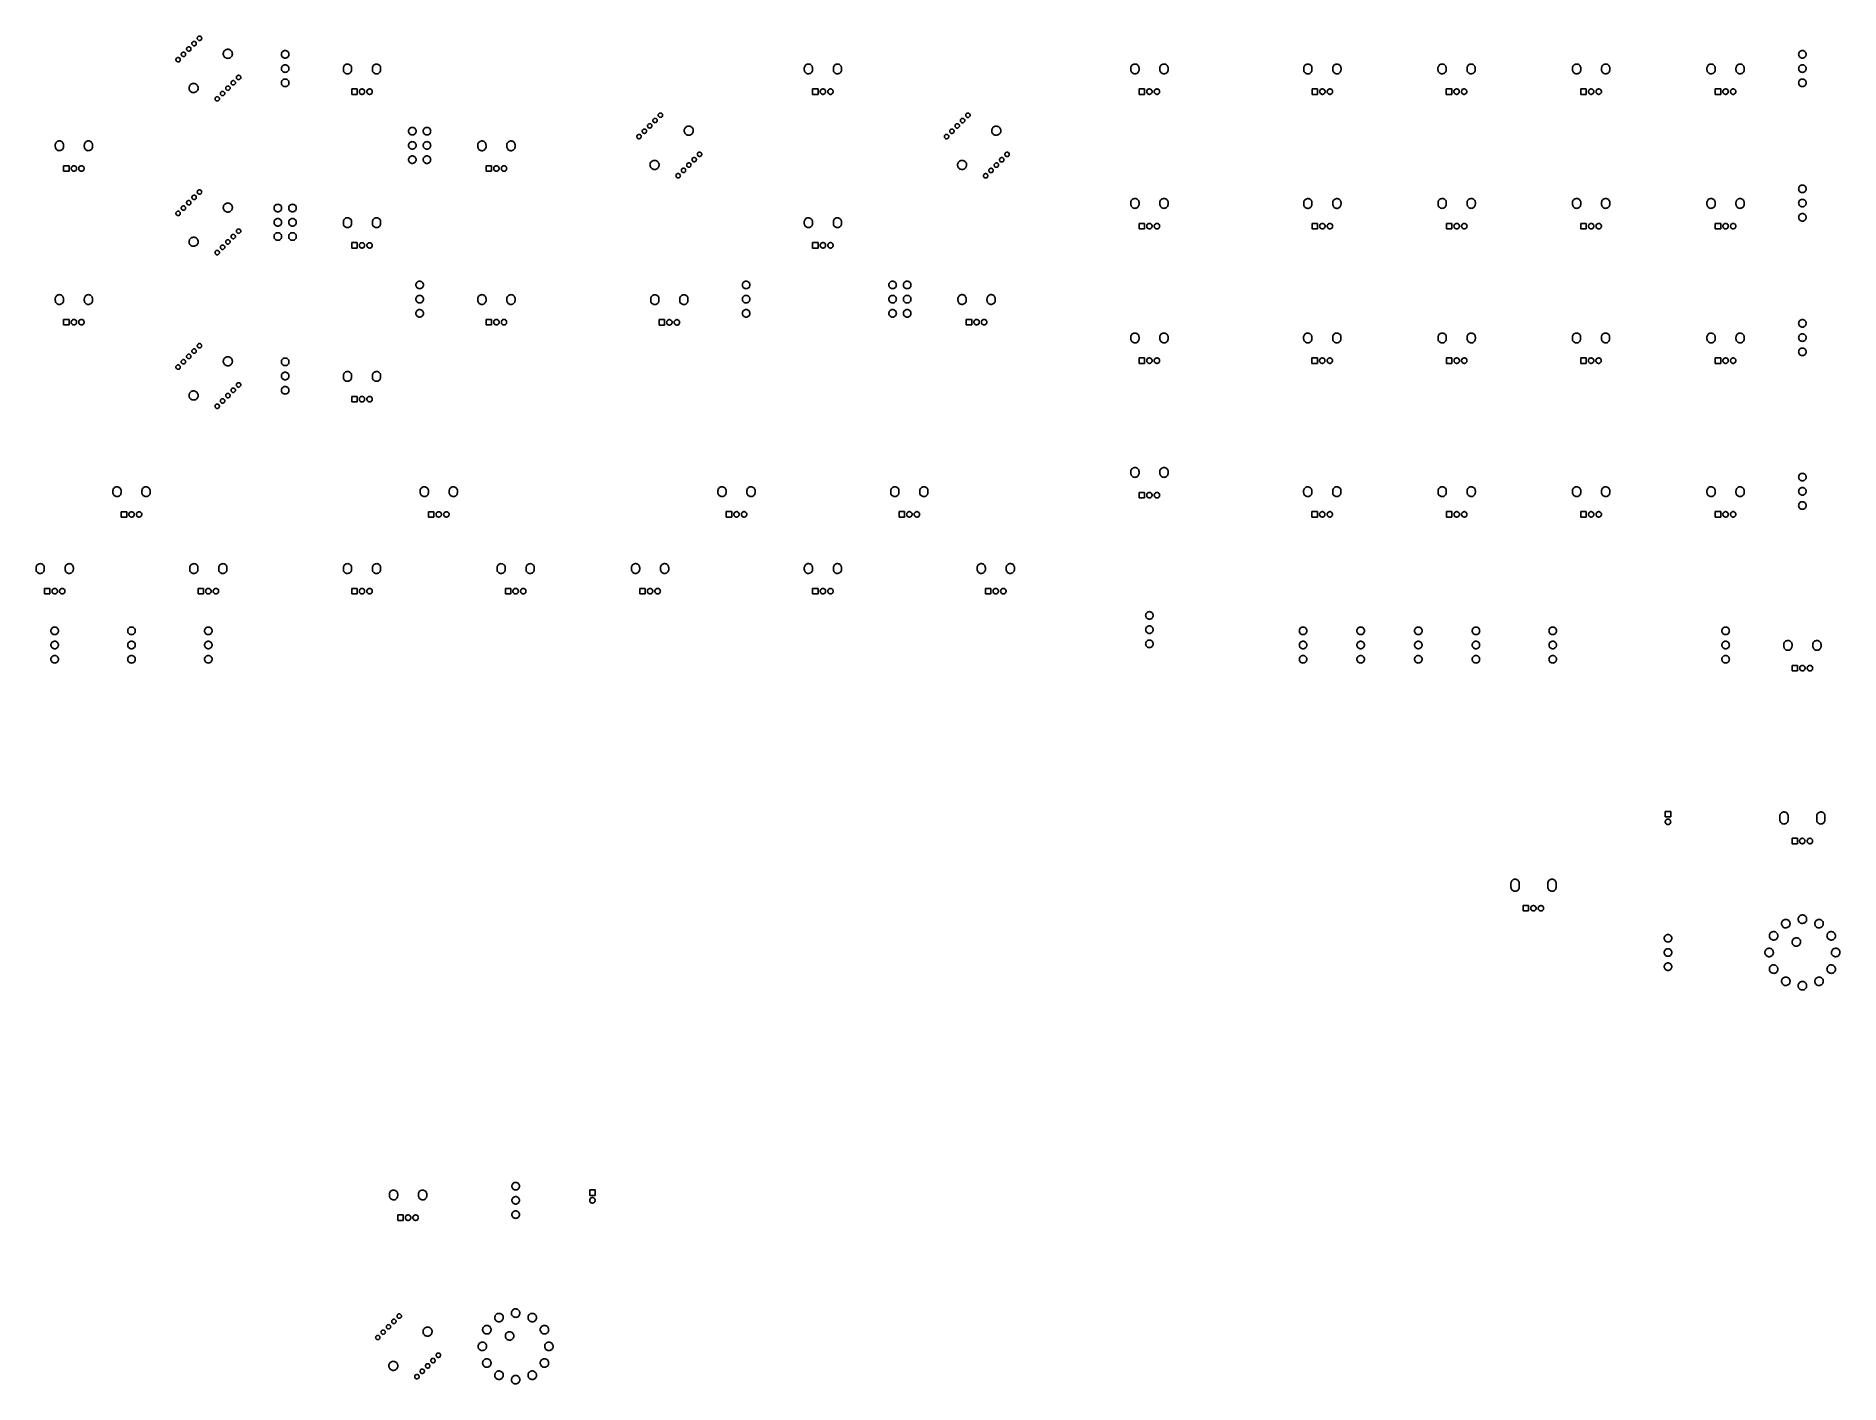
# Model space of a CAD drawing. Extents: x 5.7 to 29.1, y -20.9 to -3.4.
import ezdxf

# ---------------------------------------------------------------- set-up
doc = ezdxf.new("R2010")
doc.units = 0
doc.header["$MEASUREMENT"] = 0
doc.layers.add('BLACK', color=7, linetype='CONTINUOUS')

msp = doc.modelspace()

# ---------------------------------------------------------------- linework, layer by layer
at = {"layer": 'BLACK', "linetype": 'CONTINUOUS'}
for p, q in [((7.62768, -3.52276), (7.63311, -3.51942)), ((7.63311, -3.51942), (7.63914, -3.51737)), ((7.63914, -3.51737), (7.64547, -3.5167)), ((7.64547, -3.5167), (7.6518, -3.51745)), ((7.6518, -3.51745), (7.6578, -3.51959)), ((7.6578, -3.51959), (7.66318, -3.52301)), ((7.6863, -3.47528), (7.6871, -3.46896)), ((7.68692, -3.48162), (7.6863, -3.47528)), ((7.68893, -3.48766), (7.68692, -3.48162)), ((7.6871, -3.46896), (7.68928, -3.46297)), ((7.69223, -3.49311), (7.68893, -3.48766)), ((7.68928, -3.46297), (7.69273, -3.45762)), ((7.69666, -3.49769), (7.69223, -3.49311)), ((7.69273, -3.45762), (7.69728, -3.45316)), ((7.70199, -3.50118), (7.69666, -3.49769)), ((7.69728, -3.45316), (7.70271, -3.44982)), ((7.70796, -3.5034), (7.70199, -3.50118)), ((7.70271, -3.44982), (7.70874, -3.44777)), ((7.71427, -3.50425), (7.70796, -3.5034)), ((7.70874, -3.44777), (7.71507, -3.4471)), ((7.72062, -3.50367), (7.71427, -3.50425)), ((7.71507, -3.4471), (7.7214, -3.44786)), ((7.72668, -3.5017), (7.72062, -3.50367)), ((7.7214, -3.44786), (7.7274, -3.44999)), ((7.73215, -3.49844), (7.72668, -3.5017)), ((7.7274, -3.44999), (7.73278, -3.45341)), ((7.73676, -3.49404), (7.73215, -3.49844)), ((7.73278, -3.45341), (7.73727, -3.45793)), ((7.74029, -3.48874), (7.73676, -3.49404)), ((7.73727, -3.45793), (7.74064, -3.46333)), ((7.74255, -3.48278), (7.74029, -3.48874)), ((7.74064, -3.46333), (7.74274, -3.46935)), ((7.74344, -3.47648), (7.74255, -3.48278)), ((7.74274, -3.46935), (7.74345, -3.47568)), ((7.74345, -3.47568), (7.74344, -3.47648)), ((7.7559, -3.40568), (7.7567, -3.39936)), ((7.75652, -3.41202), (7.7559, -3.40568)), ((7.75853, -3.41807), (7.75652, -3.41202)), ((7.7567, -3.39936), (7.75887, -3.39337)), ((7.76183, -3.42352), (7.75853, -3.41807)), ((7.75887, -3.39337), (7.76232, -3.38802)), ((7.76625, -3.4281), (7.76183, -3.42352)), ((7.76232, -3.38802), (7.76688, -3.38356)), ((7.77159, -3.43159), (7.76625, -3.4281)), ((7.76688, -3.38356), (7.7723, -3.38023)), ((7.77756, -3.43381), (7.77159, -3.43159)), ((7.7723, -3.38023), (7.77833, -3.37817)), ((7.78387, -3.43465), (7.77756, -3.43381)), ((7.77833, -3.37817), (7.78467, -3.37751)), ((7.79021, -3.43407), (7.78387, -3.43465)), ((7.78467, -3.37751), (7.79099, -3.37826)), ((7.79627, -3.4321), (7.79021, -3.43407)), ((7.79099, -3.37826), (7.797, -3.3804)), ((7.80175, -3.42884), (7.79627, -3.4321)), ((7.797, -3.3804), (7.80237, -3.38381)), ((7.80636, -3.42445), (7.80175, -3.42884)), ((7.80237, -3.38381), (7.80686, -3.38833)), ((7.80988, -3.41914), (7.80636, -3.42445)), ((7.80686, -3.38833), (7.81024, -3.39373)), ((7.81215, -3.41319), (7.80988, -3.41914)), ((7.81024, -3.39373), (7.81233, -3.39975)), ((7.81303, -3.40688), (7.81215, -3.41319)), ((7.81233, -3.39975), (7.81304, -3.40608)), ((7.81304, -3.40608), (7.81303, -3.40688)), ((7.47751, -3.68407), (7.47831, -3.67775)), ((7.47813, -3.69041), (7.47751, -3.68407)), ((7.48014, -3.69645), (7.47813, -3.69041)), ((7.47831, -3.67775), (7.48049, -3.67176)), ((7.48344, -3.7019), (7.48014, -3.69645)), ((7.48049, -3.67176), (7.48394, -3.66641)), ((7.48787, -3.70649), (7.48344, -3.7019)), ((7.48394, -3.66641), (7.48849, -3.66195)), ((7.4932, -3.70997), (7.48787, -3.70649)), ((7.48849, -3.66195), (7.49391, -3.65861)), ((7.49917, -3.71219), (7.4932, -3.70997)), ((7.49391, -3.65861), (7.49994, -3.65656)), ((7.50548, -3.71304), (7.49917, -3.71219)), ((7.49994, -3.65656), (7.50628, -3.65589)), ((7.51183, -3.71246), (7.50548, -3.71304)), ((7.50628, -3.65589), (7.51261, -3.65665)), ((7.51788, -3.71049), (7.51183, -3.71246)), ((7.51261, -3.65665), (7.51861, -3.65879)), ((7.52336, -3.70723), (7.51788, -3.71049)), ((7.51861, -3.65879), (7.52399, -3.6622)), ((7.52797, -3.70284), (7.52336, -3.70723)), ((7.52399, -3.6622), (7.52847, -3.66672)), ((7.5315, -3.69753), (7.52797, -3.70284)), ((7.52847, -3.66672), (7.53185, -3.67212)), ((7.53376, -3.69158), (7.5315, -3.69753)), ((7.53185, -3.67212), (7.53394, -3.67814)), ((7.53464, -3.68527), (7.53376, -3.69158)), ((7.53394, -3.67814), (7.53466, -3.68447)), ((7.53466, -3.68447), (7.53464, -3.68527)), ((7.54711, -3.61447), (7.5479, -3.60815)), ((7.54773, -3.62081), (7.54711, -3.61447)), ((7.54974, -3.62686), (7.54773, -3.62081)), ((7.5479, -3.60815), (7.55008, -3.60217)), ((7.55304, -3.63231), (7.54974, -3.62686)), ((7.55008, -3.60217), (7.55353, -3.59681)), ((7.55746, -3.63689), (7.55304, -3.63231)), ((7.55353, -3.59681), (7.55809, -3.59235)), ((7.56279, -3.64038), (7.55746, -3.63689)), ((7.55809, -3.59235), (7.56351, -3.58902)), ((7.56876, -3.6426), (7.56279, -3.64038)), ((7.56351, -3.58902), (7.56954, -3.58696)), ((7.57508, -3.64344), (7.56876, -3.6426)), ((7.56954, -3.58696), (7.57588, -3.5863)), ((7.58142, -3.64286), (7.57508, -3.64344)), ((7.57588, -3.5863), (7.5822, -3.58705)), ((7.58748, -3.64089), (7.58142, -3.64286)), ((7.5822, -3.58705), (7.5882, -3.58919)), ((7.59295, -3.63763), (7.58748, -3.64089)), ((7.5882, -3.58919), (7.59358, -3.5926)), ((7.59757, -3.63324), (7.59295, -3.63763)), ((7.59358, -3.5926), (7.59807, -3.59712)), ((7.60109, -3.62793), (7.59757, -3.63324)), ((7.59807, -3.59712), (7.60145, -3.60252)), ((7.60335, -3.62198), (7.60109, -3.62793)), ((7.60145, -3.60252), (7.60354, -3.60854)), ((7.60424, -3.61567), (7.60335, -3.62198)), ((7.60354, -3.60854), (7.60425, -3.61487)), ((7.60425, -3.61487), (7.60424, -3.61567)), ((7.6167, -3.54488), (7.6175, -3.53856)), ((7.61732, -3.55122), (7.6167, -3.54488)), ((7.61933, -3.55726), (7.61732, -3.55122)), ((7.6175, -3.53856), (7.61968, -3.53257)), ((7.62263, -3.56271), (7.61933, -3.55726)), ((7.61968, -3.53257), (7.62313, -3.52721)), ((7.62706, -3.56729), (7.62263, -3.56271)), ((7.62313, -3.52721), (7.62768, -3.52276)), ((7.63239, -3.57078), (7.62706, -3.56729)), ((7.63836, -3.573), (7.63239, -3.57078)), ((7.64468, -3.57384), (7.63836, -3.573)), ((7.65102, -3.57327), (7.64468, -3.57384)), ((7.65708, -3.5713), (7.65102, -3.57327)), ((7.66255, -3.56804), (7.65708, -3.5713)), ((7.66716, -3.56364), (7.66255, -3.56804)), ((7.66318, -3.52301), (7.66767, -3.52753)), ((7.67069, -3.55834), (7.66716, -3.56364)), ((7.66767, -3.52753), (7.67104, -3.53293)), ((7.67295, -3.55238), (7.67069, -3.55834)), ((7.67104, -3.53293), (7.67314, -3.53894)), ((7.67384, -3.54607), (7.67295, -3.55238)), ((7.67314, -3.53894), (7.67385, -3.54527)), ((7.67385, -3.54527), (7.67384, -3.54607)), ((8.0943, -3.60647), (8.09532, -3.59685)), ((8.09485, -3.61613), (8.0943, -3.60647)), ((8.09698, -3.62557), (8.09485, -3.61613)), ((8.09532, -3.59685), (8.09791, -3.58752)), ((8.10062, -3.63454), (8.09698, -3.62557)), ((8.09791, -3.58752), (8.10199, -3.57874)), ((8.10568, -3.64279), (8.10062, -3.63454)), ((8.10199, -3.57874), (8.10744, -3.57075)), ((8.11201, -3.65011), (8.10568, -3.64279)), ((8.10744, -3.57075), (8.11413, -3.56375)), ((8.11946, -3.65629), (8.11201, -3.65011)), ((8.11413, -3.56375), (8.12186, -3.55794)), ((8.12782, -3.66117), (8.11946, -3.65629)), ((8.12186, -3.55794), (8.13045, -3.55347)), ((8.13686, -3.66462), (8.12782, -3.66117)), ((8.13045, -3.55347), (8.13965, -3.55046)), ((8.14634, -3.66655), (8.13686, -3.66462)), ((8.13965, -3.55046), (8.14921, -3.549)), ((8.15601, -3.66691), (8.14634, -3.66655)), ((8.14921, -3.549), (8.15889, -3.54912)), ((8.16561, -3.66568), (8.15601, -3.66691)), ((8.15889, -3.54912), (8.16842, -3.55082)), ((8.17488, -3.6629), (8.16561, -3.66568)), ((8.16842, -3.55082), (8.17754, -3.55405)), ((8.18357, -3.65864), (8.17488, -3.6629)), ((8.17754, -3.55405), (8.18601, -3.55872)), ((8.19145, -3.65302), (8.18357, -3.65864)), ((8.18601, -3.55872), (8.19361, -3.56472)), ((8.19831, -3.64619), (8.19145, -3.65302)), ((8.19361, -3.56472), (8.20012, -3.57188)), ((8.20395, -3.63833), (8.19831, -3.64619)), ((8.20012, -3.57188), (8.20538, -3.58001)), ((8.20824, -3.62965), (8.20395, -3.63833)), ((8.20538, -3.58001), (8.20924, -3.58888)), ((8.21105, -3.62039), (8.20824, -3.62965)), ((8.20924, -3.58888), (8.2116, -3.59827)), ((8.21232, -3.6108), (8.21105, -3.62039)), ((8.2116, -3.59827), (8.21239, -3.60791)), ((8.21239, -3.60791), (8.21232, -3.6108)), ((8.85079, -3.61496), (8.85154, -3.60641)), ((8.85154, -3.62351), (8.85079, -3.61496)), ((8.85154, -3.60641), (8.85376, -3.59813)), ((8.85376, -3.63179), (8.85154, -3.62351)), ((8.85376, -3.59813), (8.85738, -3.59035)), ((8.85738, -3.63957), (8.85376, -3.63179)), ((8.85738, -3.59035), (8.8623, -3.58333)), ((8.8623, -3.64659), (8.85738, -3.63957)), ((8.8623, -3.58333), (8.86837, -3.57726)), ((8.86837, -3.65266), (8.8623, -3.64659)), ((8.86837, -3.57726), (8.87539, -3.57234)), ((8.87539, -3.65758), (8.86837, -3.65266)), ((8.87539, -3.57234), (8.88317, -3.56872)), ((8.88317, -3.66121), (8.87539, -3.65758)), ((8.87539, -3.75738), (8.88317, -3.75376)), ((8.88317, -3.56872), (8.89145, -3.5665)), ((8.89145, -3.66343), (8.88317, -3.66121)), ((8.88317, -3.75376), (8.89145, -3.75154)), ((8.89145, -3.5665), (8.9, -3.56575)), ((8.9, -3.66417), (8.89145, -3.66343)), ((8.89145, -3.75154), (8.9, -3.75079)), ((8.9, -3.56575), (8.90855, -3.5665)), ((8.90855, -3.66343), (8.9, -3.66417)), ((8.9, -3.75079), (8.90855, -3.75154)), ((8.90855, -3.5665), (8.91683, -3.56872)), ((8.91683, -3.66121), (8.90855, -3.66343)), ((8.90855, -3.75154), (8.91683, -3.75376)), ((8.91683, -3.56872), (8.92461, -3.57234)), ((8.92461, -3.65758), (8.91683, -3.66121)), ((8.91683, -3.75376), (8.92461, -3.75738)), ((8.92461, -3.57234), (8.93163, -3.57726)), ((8.93163, -3.65266), (8.92461, -3.65758)), ((8.93163, -3.57726), (8.9377, -3.58333)), ((8.9377, -3.64659), (8.93163, -3.65266)), ((8.9377, -3.58333), (8.94262, -3.59035)), ((8.94262, -3.63957), (8.9377, -3.64659)), ((8.94262, -3.59035), (8.94624, -3.59813)), ((8.94624, -3.63179), (8.94262, -3.63957)), ((8.94624, -3.59813), (8.94846, -3.60641)), ((8.94846, -3.62351), (8.94624, -3.63179)), ((8.94846, -3.60641), (8.94921, -3.61496)), ((8.94921, -3.61496), (8.94846, -3.62351)), ((9.67264, -3.75755), (9.67948, -3.75162)), ((9.67948, -3.75162), (9.68722, -3.74692)), ((9.68722, -3.74692), (9.69564, -3.7436)), ((9.69564, -3.7436), (9.7045, -3.74174)), ((9.7045, -3.74174), (9.71355, -3.7414)), ((9.71355, -3.7414), (9.72252, -3.74259)), ((9.72252, -3.74259), (9.73117, -3.74527)), ((9.73117, -3.74527), (9.73924, -3.74938)), ((9.73924, -3.74938), (9.7465, -3.75478)), ((9.7465, -3.75478), (9.75275, -3.76133)), ((10.0506, -3.75755), (10.0574, -3.75162)), ((10.0574, -3.75162), (10.0652, -3.74692)), ((10.0652, -3.74692), (10.0736, -3.7436)), ((10.0736, -3.7436), (10.0825, -3.74174)), ((10.0825, -3.74174), (10.0915, -3.7414)), ((10.0915, -3.7414), (10.1005, -3.74259)), ((10.1005, -3.74259), (10.1091, -3.74527)), ((10.1091, -3.74527), (10.1172, -3.74938)), ((10.1172, -3.74938), (10.1245, -3.75478)), ((10.1245, -3.75478), (10.1307, -3.76133)), ((15.6726, -3.75716), (15.6795, -3.75123)), ((15.6795, -3.75123), (15.6872, -3.74653)), ((15.6872, -3.74653), (15.6956, -3.7432)), ((15.6956, -3.7432), (15.7045, -3.74134)), ((15.7045, -3.74134), (15.7135, -3.741)), ((15.7135, -3.741), (15.7225, -3.74219)), ((15.7225, -3.74219), (15.7312, -3.74488)), ((15.7312, -3.74488), (15.7392, -3.74898)), ((15.7392, -3.74898), (15.7465, -3.75439)), ((15.7465, -3.75439), (15.7528, -3.76094)), ((16.0506, -3.75716), (16.0574, -3.75123)), ((16.0574, -3.75123), (16.0652, -3.74653)), ((16.0652, -3.74653), (16.0736, -3.7432)), ((16.0736, -3.7432), (16.0825, -3.74134)), ((16.0825, -3.74134), (16.0915, -3.741)), ((16.0915, -3.741), (16.1005, -3.74219)), ((16.1005, -3.74219), (16.1091, -3.74488)), ((16.1091, -3.74488), (16.1172, -3.74898)), ((16.1172, -3.74898), (16.1245, -3.75439)), ((16.1245, -3.75439), (16.1307, -3.76094)), ((19.9226, -3.75716), (19.9295, -3.75123)), ((19.9295, -3.75123), (19.9372, -3.74653)), ((19.9372, -3.74653), (19.9456, -3.7432)), ((19.9456, -3.7432), (19.9545, -3.74134)), ((19.9545, -3.74134), (19.9635, -3.741)), ((19.9635, -3.741), (19.9725, -3.74219)), ((19.9725, -3.74219), (19.9812, -3.74488)), ((19.9812, -3.74488), (19.9892, -3.74898)), ((19.9892, -3.74898), (19.9965, -3.75439)), ((19.9965, -3.75439), (20.0028, -3.76094)), ((20.3006, -3.75716), (20.3074, -3.75123)), ((20.3074, -3.75123), (20.3152, -3.74653)), ((20.3152, -3.74653), (20.3236, -3.7432)), ((20.3236, -3.7432), (20.3325, -3.74134)), ((20.3325, -3.74134), (20.3415, -3.741)), ((20.3415, -3.741), (20.3505, -3.74219)), ((20.3505, -3.74219), (20.3591, -3.74488)), ((20.3591, -3.74488), (20.3672, -3.74898)), ((20.3672, -3.74898), (20.3745, -3.75439)), ((20.3745, -3.75439), (20.3807, -3.76094)), ((22.1741, -3.75727), (22.1809, -3.75134)), ((22.1809, -3.75134), (22.1887, -3.74664)), ((22.1887, -3.74664), (22.1971, -3.74332)), ((22.1971, -3.74332), (22.2059, -3.74146)), ((22.2059, -3.74146), (22.215, -3.74112)), ((22.215, -3.74112), (22.224, -3.74231)), ((22.224, -3.74231), (22.2326, -3.74499)), ((22.2326, -3.74499), (22.2407, -3.7491)), ((22.2407, -3.7491), (22.2479, -3.7545)), ((22.2479, -3.7545), (22.2542, -3.76105)), ((22.552, -3.75727), (22.5589, -3.75134)), ((22.5589, -3.75134), (22.5666, -3.74664)), ((22.5666, -3.74664), (22.575, -3.74332)), ((22.575, -3.74332), (22.5839, -3.74146)), ((22.5839, -3.74146), (22.5929, -3.74112)), ((22.5929, -3.74112), (22.6019, -3.74231)), ((22.6019, -3.74231), (22.6106, -3.74499)), ((22.6106, -3.74499), (22.6186, -3.7491)), ((22.6186, -3.7491), (22.6259, -3.7545)), ((22.6259, -3.7545), (22.6322, -3.76105)), ((23.9211, -3.75716), (23.9279, -3.75123)), ((23.9279, -3.75123), (23.9356, -3.74653)), ((23.9356, -3.74653), (23.9441, -3.7432)), ((23.9441, -3.7432), (23.9529, -3.74134)), ((23.9529, -3.74134), (23.962, -3.741)), ((23.962, -3.741), (23.9709, -3.74219)), ((23.9709, -3.74219), (23.9796, -3.74488)), ((23.9796, -3.74488), (23.9877, -3.74898)), ((23.9877, -3.74898), (23.9949, -3.75439)), ((23.9949, -3.75439), (24.0012, -3.76094)), ((24.299, -3.75716), (24.3059, -3.75123)), ((24.3059, -3.75123), (24.3136, -3.74653)), ((24.3136, -3.74653), (24.322, -3.7432)), ((24.322, -3.7432), (24.3309, -3.74134)), ((24.3309, -3.74134), (24.3399, -3.741)), ((24.3399, -3.741), (24.3489, -3.74219)), ((24.3489, -3.74219), (24.3575, -3.74488)), ((24.3575, -3.74488), (24.3656, -3.74898)), ((24.3656, -3.74898), (24.3729, -3.75439)), ((24.3729, -3.75439), (24.3791, -3.76094)), ((25.6726, -3.75716), (25.6795, -3.75123)), ((25.6795, -3.75123), (25.6872, -3.74653)), ((25.6872, -3.74653), (25.6956, -3.7432)), ((25.6956, -3.7432), (25.7045, -3.74134)), ((25.7045, -3.74134), (25.7135, -3.741)), ((25.7135, -3.741), (25.7225, -3.74219)), ((25.7225, -3.74219), (25.7312, -3.74488)), ((25.7312, -3.74488), (25.7392, -3.74898)), ((25.7392, -3.74898), (25.7465, -3.75439)), ((25.7465, -3.75439), (25.7528, -3.76094)), ((26.0506, -3.75716), (26.0574, -3.75123)), ((26.0574, -3.75123), (26.0652, -3.74653)), ((26.0652, -3.74653), (26.0736, -3.7432)), ((26.0736, -3.7432), (26.0825, -3.74134)), ((26.0825, -3.74134), (26.0915, -3.741)), ((26.0915, -3.741), (26.1005, -3.74219)), ((26.1005, -3.74219), (26.1091, -3.74488)), ((26.1091, -3.74488), (26.1172, -3.74898)), ((26.1172, -3.74898), (26.1245, -3.75439)), ((26.1245, -3.75439), (26.1307, -3.76094)), ((27.4226, -3.75716), (27.4295, -3.75123)), ((27.4295, -3.75123), (27.4372, -3.74653)), ((27.4372, -3.74653), (27.4456, -3.7432)), ((27.4456, -3.7432), (27.4545, -3.74134)), ((27.4545, -3.74134), (27.4635, -3.741)), ((27.4635, -3.741), (27.4725, -3.74219)), ((27.4725, -3.74219), (27.4812, -3.74488)), ((27.4812, -3.74488), (27.4892, -3.74898)), ((27.4892, -3.74898), (27.4965, -3.75439)), ((27.4965, -3.75439), (27.5028, -3.76094)), ((27.8006, -3.75716), (27.8074, -3.75123)), ((27.8074, -3.75123), (27.8152, -3.74653)), ((27.8152, -3.74653), (27.8236, -3.7432)), ((27.8236, -3.7432), (27.8325, -3.74134)), ((27.8325, -3.74134), (27.8415, -3.741)), ((27.8415, -3.741), (27.8505, -3.74219)), ((27.8505, -3.74219), (27.8591, -3.74488)), ((27.8591, -3.74488), (27.8672, -3.74898)), ((27.8672, -3.74898), (27.8745, -3.75439)), ((27.8745, -3.75439), (27.8807, -3.76094)), ((28.6008, -3.61496), (28.6015, -3.60641)), ((28.6015, -3.62351), (28.6008, -3.61496)), ((28.6015, -3.60641), (28.6038, -3.59813)), ((28.6038, -3.63179), (28.6015, -3.62351)), ((28.6038, -3.59813), (28.6074, -3.59035)), ((28.6074, -3.63957), (28.6038, -3.63179)), ((28.6074, -3.59035), (28.6123, -3.58333)), ((28.6123, -3.64659), (28.6074, -3.63957)), ((28.6123, -3.58333), (28.6184, -3.57726)), ((28.6184, -3.65266), (28.6123, -3.64659)), ((28.6184, -3.57726), (28.6254, -3.57234)), ((28.6254, -3.65758), (28.6184, -3.65266)), ((28.6254, -3.57234), (28.6332, -3.56872)), ((28.6332, -3.66121), (28.6254, -3.65758)), ((28.6254, -3.75738), (28.6332, -3.75376)), ((28.6332, -3.56872), (28.6415, -3.5665)), ((28.6415, -3.66343), (28.6332, -3.66121)), ((28.6332, -3.75376), (28.6415, -3.75154)), ((28.6415, -3.5665), (28.65, -3.56575)), ((28.65, -3.66417), (28.6415, -3.66343)), ((28.6415, -3.75154), (28.65, -3.75079)), ((28.65, -3.56575), (28.6585, -3.5665)), ((28.6585, -3.66343), (28.65, -3.66417)), ((28.65, -3.75079), (28.6585, -3.75154)), ((28.6585, -3.5665), (28.6668, -3.56872)), ((28.6668, -3.66121), (28.6585, -3.66343)), ((28.6585, -3.75154), (28.6668, -3.75376)), ((28.6668, -3.56872), (28.6746, -3.57234)), ((28.6746, -3.65758), (28.6668, -3.66121)), ((28.6668, -3.75376), (28.6746, -3.75738)), ((28.6746, -3.57234), (28.6816, -3.57726)), ((28.6816, -3.65266), (28.6746, -3.65758)), ((28.6816, -3.57726), (28.6877, -3.58333)), ((28.6877, -3.64659), (28.6816, -3.65266)), ((28.6877, -3.58333), (28.6926, -3.59035)), ((28.6926, -3.63957), (28.6877, -3.64659)), ((28.6926, -3.59035), (28.6962, -3.59813)), ((28.6962, -3.63179), (28.6926, -3.63957)), ((28.6962, -3.59813), (28.6985, -3.60641)), ((28.6985, -3.62351), (28.6962, -3.63179)), ((28.6985, -3.60641), (28.6992, -3.61496)), ((28.6992, -3.61496), (28.6985, -3.62351)), ((8.19575, -3.98473), (8.19655, -3.97841)), ((8.19637, -3.99107), (8.19575, -3.98473)), ((8.19838, -3.99711), (8.19637, -3.99107)), ((8.19655, -3.97841), (8.19873, -3.97242)), ((8.19873, -3.97242), (8.20218, -3.96707)), ((8.20218, -3.96707), (8.20673, -3.96261)), ((8.20673, -3.96261), (8.21216, -3.95927)), ((8.21216, -3.95927), (8.21819, -3.95722)), ((8.21819, -3.95722), (8.22452, -3.95655)), ((8.22452, -3.95655), (8.23085, -3.95731)), ((8.23085, -3.95731), (8.23685, -3.95945)), ((8.23685, -3.95945), (8.24223, -3.96286)), ((8.24223, -3.96286), (8.24672, -3.96738)), ((8.24672, -3.96738), (8.25009, -3.97278)), ((8.25009, -3.97278), (8.25219, -3.9788)), ((8.25289, -3.98593), (8.252, -3.99223)), ((8.25219, -3.9788), (8.2529, -3.98513)), ((8.2529, -3.98513), (8.25289, -3.98593)), ((8.26535, -3.91513), (8.26615, -3.90881)), ((8.26597, -3.92147), (8.26535, -3.91513)), ((8.26798, -3.92752), (8.26597, -3.92147)), ((8.26615, -3.90881), (8.26832, -3.90283)), ((8.27128, -3.93297), (8.26798, -3.92752)), ((8.26832, -3.90283), (8.27178, -3.89747)), ((8.27571, -3.93755), (8.27128, -3.93297)), ((8.27178, -3.89747), (8.27633, -3.89301)), ((8.28104, -3.94104), (8.27571, -3.93755)), ((8.27633, -3.89301), (8.28175, -3.88968)), ((8.28701, -3.94326), (8.28104, -3.94104)), ((8.28175, -3.88968), (8.28778, -3.88762)), ((8.29332, -3.9441), (8.28701, -3.94326)), ((8.28778, -3.88762), (8.29412, -3.88696)), ((8.29967, -3.94352), (8.29332, -3.9441)), ((8.29412, -3.88696), (8.30044, -3.88771)), ((8.30572, -3.94155), (8.29967, -3.94352)), ((8.30044, -3.88771), (8.30645, -3.88985)), ((8.3112, -3.93829), (8.30572, -3.94155)), ((8.30645, -3.88985), (8.31182, -3.89326)), ((8.31581, -3.9339), (8.3112, -3.93829)), ((8.31182, -3.89326), (8.31631, -3.89778)), ((8.31933, -3.92859), (8.31581, -3.9339)), ((8.31631, -3.89778), (8.31969, -3.90318)), ((8.3216, -3.92264), (8.31933, -3.92859)), ((8.31969, -3.90318), (8.32178, -3.9092)), ((8.32248, -3.91633), (8.3216, -3.92264)), ((8.32178, -3.9092), (8.32249, -3.91553)), ((8.32249, -3.91553), (8.32248, -3.91633)), ((8.85079, -3.8), (8.85154, -3.79145)), ((8.85154, -3.80855), (8.85079, -3.8)), ((8.85079, -3.98504), (8.85154, -3.97649)), ((8.85154, -3.99359), (8.85079, -3.98504)), ((8.85154, -3.79145), (8.85376, -3.78317)), ((8.85376, -3.81683), (8.85154, -3.80855)), ((8.85154, -3.97649), (8.85376, -3.96821)), ((8.85376, -3.78317), (8.85738, -3.77539)), ((8.85738, -3.82461), (8.85376, -3.81683)), ((8.85376, -3.96821), (8.85738, -3.96043)), ((8.85738, -3.77539), (8.8623, -3.76837)), ((8.8623, -3.83163), (8.85738, -3.82461)), ((8.85738, -3.96043), (8.8623, -3.95341)), ((8.8623, -3.76837), (8.86837, -3.7623)), ((8.86837, -3.8377), (8.8623, -3.83163)), ((8.8623, -3.95341), (8.86837, -3.94734)), ((8.86837, -3.7623), (8.87539, -3.75738)), ((8.87539, -3.84262), (8.86837, -3.8377)), ((8.86837, -3.94734), (8.87539, -3.94242)), ((8.88317, -3.84624), (8.87539, -3.84262)), ((8.87539, -3.94242), (8.88317, -3.93879)), ((8.89145, -3.84846), (8.88317, -3.84624)), ((8.88317, -3.93879), (8.89145, -3.93657)), ((8.9, -3.84921), (8.89145, -3.84846)), ((8.89145, -3.93657), (8.9, -3.93583)), ((8.90855, -3.84846), (8.9, -3.84921)), ((8.9, -3.93583), (8.90855, -3.93657)), ((8.91683, -3.84624), (8.90855, -3.84846)), ((8.90855, -3.93657), (8.91683, -3.93879)), ((8.92461, -3.84262), (8.91683, -3.84624)), ((8.91683, -3.93879), (8.92461, -3.94242)), ((8.92461, -3.75738), (8.93163, -3.7623)), ((8.93163, -3.8377), (8.92461, -3.84262)), ((8.92461, -3.94242), (8.93163, -3.94734)), ((8.93163, -3.7623), (8.9377, -3.76837)), ((8.9377, -3.83163), (8.93163, -3.8377)), ((8.93163, -3.94734), (8.9377, -3.95341)), ((8.9377, -3.76837), (8.94262, -3.77539)), ((8.94262, -3.82461), (8.9377, -3.83163)), ((8.9377, -3.95341), (8.94262, -3.96043)), ((8.94262, -3.77539), (8.94624, -3.78317)), ((8.94624, -3.81683), (8.94262, -3.82461)), ((8.94262, -3.96043), (8.94624, -3.96821)), ((8.94624, -3.78317), (8.94846, -3.79145)), ((8.94846, -3.80855), (8.94624, -3.81683)), ((8.94624, -3.96821), (8.94846, -3.97649)), ((8.94846, -3.79145), (8.94921, -3.8)), ((8.94921, -3.8), (8.94846, -3.80855)), ((8.94846, -3.97649), (8.94921, -3.98504)), ((8.94921, -3.98504), (8.94846, -3.99359)), ((9.65748, -3.79488), (9.65772, -3.78984)), ((9.65748, -3.81535), (9.65748, -3.79488)), ((9.65825, -3.82438), (9.65748, -3.81535)), ((9.65772, -3.78984), (9.65933, -3.78093)), ((9.66052, -3.83314), (9.65825, -3.82438)), ((9.65933, -3.78093), (9.66242, -3.77242)), ((9.66424, -3.84139), (9.66052, -3.83314)), ((9.66242, -3.77242), (9.6669, -3.76455)), ((9.6693, -3.8489), (9.66424, -3.84139)), ((9.6669, -3.76455), (9.67264, -3.75755)), ((9.67554, -3.85546), (9.6693, -3.8489)), ((9.68281, -3.86086), (9.67554, -3.85546)), ((9.69088, -3.86496), (9.68281, -3.86086)), ((9.69953, -3.86765), (9.69088, -3.86496)), ((9.7085, -3.86884), (9.69953, -3.86765)), ((9.71755, -3.8685), (9.7085, -3.86884)), ((9.72641, -3.86664), (9.71755, -3.8685)), ((9.73483, -3.86331), (9.72641, -3.86664)), ((9.74257, -3.85862), (9.73483, -3.86331)), ((9.74941, -3.85268), (9.74257, -3.85862)), ((9.75515, -3.84568), (9.74941, -3.85268)), ((9.75275, -3.76133), (9.75781, -3.76884)), ((9.75963, -3.83781), (9.75515, -3.84568)), ((9.75781, -3.76884), (9.76153, -3.7771)), ((9.76272, -3.8293), (9.75963, -3.83781)), ((9.76153, -3.7771), (9.7638, -3.78586)), ((9.76433, -3.82039), (9.76272, -3.8293)), ((9.7638, -3.78586), (9.76457, -3.79488)), ((9.76457, -3.81535), (9.76433, -3.82039)), ((9.76457, -3.79488), (9.76457, -3.81535)), ((10.0354, -3.79488), (10.0357, -3.78984)), ((10.0354, -3.81535), (10.0354, -3.79488)), ((10.0362, -3.82438), (10.0354, -3.81535)), ((10.0357, -3.78984), (10.0373, -3.78093)), ((10.0385, -3.83314), (10.0362, -3.82438)), ((10.0373, -3.78093), (10.0404, -3.77242)), ((10.0422, -3.84139), (10.0385, -3.83314)), ((10.0404, -3.77242), (10.0448, -3.76455)), ((10.0472, -3.8489), (10.0422, -3.84139)), ((10.0448, -3.76455), (10.0506, -3.75755)), ((10.0535, -3.85546), (10.0472, -3.8489)), ((10.0608, -3.86086), (10.0535, -3.85546)), ((10.0688, -3.86496), (10.0608, -3.86086)), ((10.0775, -3.86765), (10.0688, -3.86496)), ((10.0865, -3.86884), (10.0775, -3.86765)), ((10.0955, -3.8685), (10.0865, -3.86884)), ((10.1044, -3.86664), (10.0955, -3.8685)), ((10.1128, -3.86331), (10.1044, -3.86664)), ((10.1205, -3.85862), (10.1128, -3.86331)), ((10.1274, -3.85268), (10.1205, -3.85862)), ((10.1331, -3.84568), (10.1274, -3.85268)), ((10.1307, -3.76133), (10.1358, -3.76884)), ((10.1376, -3.83781), (10.1331, -3.84568)), ((10.1358, -3.76884), (10.1395, -3.7771)), ((10.1407, -3.8293), (10.1376, -3.83781)), ((10.1395, -3.7771), (10.1418, -3.78586)), ((10.1423, -3.82039), (10.1407, -3.8293)), ((10.1418, -3.78586), (10.1425, -3.79488)), ((10.1425, -3.81535), (10.1423, -3.82039)), ((10.1425, -3.79488), (10.1425, -3.81535)), ((15.6575, -3.79449), (15.6577, -3.78945)), ((15.6575, -3.81496), (15.6575, -3.79449)), ((15.6582, -3.82398), (15.6575, -3.81496)), ((15.6577, -3.78945), (15.6593, -3.78054)), ((15.6605, -3.83275), (15.6582, -3.82398)), ((15.6593, -3.78054), (15.6624, -3.77203)), ((15.6642, -3.841), (15.6605, -3.83275)), ((15.6624, -3.77203), (15.6669, -3.76416)), ((15.6693, -3.84851), (15.6642, -3.841)), ((15.6669, -3.76416), (15.6726, -3.75716)), ((15.6755, -3.85506), (15.6693, -3.84851)), ((15.6828, -3.86047), (15.6755, -3.85506)), ((15.6909, -3.86457), (15.6828, -3.86047)), ((15.6995, -3.86725), (15.6909, -3.86457)), ((15.7085, -3.86844), (15.6995, -3.86725)), ((15.7175, -3.8681), (15.7085, -3.86844)), ((15.7264, -3.86625), (15.7175, -3.8681)), ((15.7348, -3.86292), (15.7264, -3.86625)), ((15.7426, -3.85822), (15.7348, -3.86292)), ((15.7494, -3.85229), (15.7426, -3.85822)), ((15.7552, -3.84529), (15.7494, -3.85229)), ((15.7528, -3.76094), (15.7578, -3.76845)), ((15.7596, -3.83742), (15.7552, -3.84529)), ((15.7578, -3.76845), (15.7615, -3.7767)), ((15.7627, -3.82891), (15.7596, -3.83742)), ((15.7615, -3.7767), (15.7638, -3.78547)), ((15.7643, -3.82), (15.7627, -3.82891)), ((15.7638, -3.78547), (15.7646, -3.79449)), ((15.7646, -3.81496), (15.7643, -3.82)), ((15.7646, -3.79449), (15.7646, -3.81496)), ((16.0354, -3.79449), (16.0357, -3.78945)), ((16.0354, -3.81496), (16.0354, -3.79449)), ((16.0362, -3.82398), (16.0354, -3.81496)), ((16.0357, -3.78945), (16.0373, -3.78054)), ((16.0385, -3.83275), (16.0362, -3.82398)), ((16.0373, -3.78054), (16.0404, -3.77203)), ((16.0422, -3.841), (16.0385, -3.83275)), ((16.0404, -3.77203), (16.0448, -3.76416)), ((16.0472, -3.84851), (16.0422, -3.841)), ((16.0448, -3.76416), (16.0506, -3.75716)), ((16.0535, -3.85506), (16.0472, -3.84851)), ((16.0608, -3.86047), (16.0535, -3.85506)), ((16.0688, -3.86457), (16.0608, -3.86047)), ((16.0775, -3.86725), (16.0688, -3.86457)), ((16.0865, -3.86844), (16.0775, -3.86725)), ((16.0955, -3.8681), (16.0865, -3.86844)), ((16.1044, -3.86625), (16.0955, -3.8681)), ((16.1128, -3.86292), (16.1044, -3.86625)), ((16.1205, -3.85822), (16.1128, -3.86292)), ((16.1274, -3.85229), (16.1205, -3.85822)), ((16.1331, -3.84529), (16.1274, -3.85229)), ((16.1307, -3.76094), (16.1358, -3.76845)), ((16.1376, -3.83742), (16.1331, -3.84529)), ((16.1358, -3.76845), (16.1395, -3.7767)), ((16.1407, -3.82891), (16.1376, -3.83742)), ((16.1395, -3.7767), (16.1418, -3.78547)), ((16.1423, -3.82), (16.1407, -3.82891)), ((16.1418, -3.78547), (16.1425, -3.79449)), ((16.1425, -3.81496), (16.1423, -3.82)), ((16.1425, -3.79449), (16.1425, -3.81496)), ((19.9075, -3.79449), (19.9077, -3.78945)), ((19.9075, -3.81496), (19.9075, -3.79449)), ((19.9082, -3.82398), (19.9075, -3.81496)), ((19.9077, -3.78945), (19.9093, -3.78054)), ((19.9105, -3.83275), (19.9082, -3.82398)), ((19.9093, -3.78054), (19.9124, -3.77203)), ((19.9142, -3.841), (19.9105, -3.83275)), ((19.9124, -3.77203), (19.9169, -3.76416)), ((19.9193, -3.84851), (19.9142, -3.841)), ((19.9169, -3.76416), (19.9226, -3.75716)), ((19.9255, -3.85506), (19.9193, -3.84851)), ((19.9328, -3.86047), (19.9255, -3.85506)), ((19.9409, -3.86457), (19.9328, -3.86047)), ((19.9495, -3.86725), (19.9409, -3.86457)), ((19.9585, -3.86844), (19.9495, -3.86725)), ((19.9675, -3.8681), (19.9585, -3.86844)), ((19.9764, -3.86625), (19.9675, -3.8681)), ((19.9848, -3.86292), (19.9764, -3.86625)), ((19.9926, -3.85822), (19.9848, -3.86292)), ((19.9994, -3.85229), (19.9926, -3.85822)), ((20.0052, -3.84529), (19.9994, -3.85229)), ((20.0028, -3.76094), (20.0078, -3.76845)), ((20.0096, -3.83742), (20.0052, -3.84529)), ((20.0078, -3.76845), (20.0115, -3.7767)), ((20.0127, -3.82891), (20.0096, -3.83742)), ((20.0115, -3.7767), (20.0138, -3.78547)), ((20.0143, -3.82), (20.0127, -3.82891)), ((20.0138, -3.78547), (20.0146, -3.79449)), ((20.0146, -3.81496), (20.0143, -3.82)), ((20.0146, -3.79449), (20.0146, -3.81496)), ((20.2854, -3.79449), (20.2857, -3.78945)), ((20.2854, -3.81496), (20.2854, -3.79449)), ((20.2862, -3.82398), (20.2854, -3.81496)), ((20.2857, -3.78945), (20.2873, -3.78054)), ((20.2885, -3.83275), (20.2862, -3.82398)), ((20.2873, -3.78054), (20.2904, -3.77203)), ((20.2922, -3.841), (20.2885, -3.83275)), ((20.2904, -3.77203), (20.2948, -3.76416)), ((20.2972, -3.84851), (20.2922, -3.841)), ((20.2948, -3.76416), (20.3006, -3.75716)), ((20.3035, -3.85506), (20.2972, -3.84851)), ((20.3108, -3.86047), (20.3035, -3.85506)), ((20.3188, -3.86457), (20.3108, -3.86047)), ((20.3275, -3.86725), (20.3188, -3.86457)), ((20.3365, -3.86844), (20.3275, -3.86725)), ((20.3455, -3.8681), (20.3365, -3.86844)), ((20.3544, -3.86625), (20.3455, -3.8681)), ((20.3628, -3.86292), (20.3544, -3.86625)), ((20.3705, -3.85822), (20.3628, -3.86292)), ((20.3774, -3.85229), (20.3705, -3.85822)), ((20.3831, -3.84529), (20.3774, -3.85229)), ((20.3807, -3.76094), (20.3858, -3.76845)), ((20.3876, -3.83742), (20.3831, -3.84529)), ((20.3858, -3.76845), (20.3895, -3.7767)), ((20.3907, -3.82891), (20.3876, -3.83742)), ((20.3895, -3.7767), (20.3918, -3.78547)), ((20.3923, -3.82), (20.3907, -3.82891)), ((20.3918, -3.78547), (20.3925, -3.79449)), ((20.3925, -3.81496), (20.3923, -3.82)), ((20.3925, -3.79449), (20.3925, -3.81496)), ((22.1589, -3.7946), (22.1592, -3.78956)), ((22.1589, -3.81507), (22.1589, -3.7946)), ((22.1597, -3.8241), (22.1589, -3.81507)), ((22.1592, -3.78956), (22.1608, -3.78065)), ((22.162, -3.83286), (22.1597, -3.8241)), ((22.1608, -3.78065), (22.1639, -3.77214)), ((22.1657, -3.84111), (22.162, -3.83286)), ((22.1639, -3.77214), (22.1683, -3.76427)), ((22.1707, -3.84862), (22.1657, -3.84111)), ((22.1683, -3.76427), (22.1741, -3.75727)), ((22.177, -3.85518), (22.1707, -3.84862)), ((22.1843, -3.86058), (22.177, -3.85518)), ((22.1923, -3.86468), (22.1843, -3.86058)), ((22.201, -3.86737), (22.1923, -3.86468)), ((22.2099, -3.86856), (22.201, -3.86737)), ((22.219, -3.86822), (22.2099, -3.86856)), ((22.2279, -3.86636), (22.219, -3.86822)), ((22.2363, -3.86303), (22.2279, -3.86636)), ((22.244, -3.85834), (22.2363, -3.86303)), ((22.2509, -3.8524), (22.244, -3.85834)), ((22.2566, -3.8454), (22.2509, -3.8524)), ((22.2542, -3.76105), (22.2593, -3.76856)), ((22.2611, -3.83753), (22.2566, -3.8454)), ((22.2593, -3.76856), (22.263, -3.77682)), ((22.2642, -3.82902), (22.2611, -3.83753)), ((22.263, -3.77682), (22.2652, -3.78558)), ((22.2658, -3.82011), (22.2642, -3.82902)), ((22.2652, -3.78558), (22.266, -3.7946)), ((22.266, -3.81507), (22.2658, -3.82011)), ((22.266, -3.7946), (22.266, -3.81507)), ((22.5369, -3.7946), (22.5371, -3.78956)), ((22.5369, -3.81507), (22.5369, -3.7946)), ((22.5376, -3.8241), (22.5369, -3.81507)), ((22.5371, -3.78956), (22.5387, -3.78065)), ((22.5399, -3.83286), (22.5376, -3.8241)), ((22.5387, -3.78065), (22.5418, -3.77214)), ((22.5436, -3.84111), (22.5399, -3.83286)), ((22.5418, -3.77214), (22.5463, -3.76427)), ((22.5487, -3.84862), (22.5436, -3.84111)), ((22.5463, -3.76427), (22.552, -3.75727)), ((22.5549, -3.85518), (22.5487, -3.84862)), ((22.5622, -3.86058), (22.5549, -3.85518)), ((22.5703, -3.86468), (22.5622, -3.86058)), ((22.5789, -3.86737), (22.5703, -3.86468)), ((22.5879, -3.86856), (22.5789, -3.86737)), ((22.5969, -3.86822), (22.5879, -3.86856)), ((22.6058, -3.86636), (22.5969, -3.86822)), ((22.6142, -3.86303), (22.6058, -3.86636)), ((22.622, -3.85834), (22.6142, -3.86303)), ((22.6288, -3.8524), (22.622, -3.85834)), ((22.6345, -3.8454), (22.6288, -3.8524)), ((22.6322, -3.76105), (22.6372, -3.76856)), ((22.639, -3.83753), (22.6345, -3.8454)), ((22.6372, -3.76856), (22.6409, -3.77682)), ((22.6421, -3.82902), (22.639, -3.83753)), ((22.6409, -3.77682), (22.6432, -3.78558)), ((22.6437, -3.82011), (22.6421, -3.82902)), ((22.6432, -3.78558), (22.644, -3.7946)), ((22.644, -3.81507), (22.6437, -3.82011)), ((22.644, -3.7946), (22.644, -3.81507)), ((23.9059, -3.79449), (23.9061, -3.78945)), ((23.9059, -3.81496), (23.9059, -3.79449)), ((23.9067, -3.82398), (23.9059, -3.81496)), ((23.9061, -3.78945), (23.9078, -3.78054)), ((23.9089, -3.83275), (23.9067, -3.82398)), ((23.9078, -3.78054), (23.9108, -3.77203)), ((23.9127, -3.841), (23.9089, -3.83275)), ((23.9108, -3.77203), (23.9153, -3.76416)), ((23.9177, -3.84851), (23.9127, -3.841)), ((23.9153, -3.76416), (23.9211, -3.75716)), ((23.924, -3.85506), (23.9177, -3.84851)), ((23.9312, -3.86047), (23.924, -3.85506)), ((23.9393, -3.86457), (23.9312, -3.86047)), ((23.948, -3.86725), (23.9393, -3.86457)), ((23.9569, -3.86844), (23.948, -3.86725)), ((23.966, -3.8681), (23.9569, -3.86844)), ((23.9748, -3.86625), (23.966, -3.8681)), ((23.9833, -3.86292), (23.9748, -3.86625)), ((23.991, -3.85822), (23.9833, -3.86292)), ((23.9978, -3.85229), (23.991, -3.85822)), ((24.0036, -3.84529), (23.9978, -3.85229)), ((24.0012, -3.76094), (24.0062, -3.76845)), ((24.0081, -3.83742), (24.0036, -3.84529)), ((24.0062, -3.76845), (24.01, -3.7767)), ((24.0111, -3.82891), (24.0081, -3.83742)), ((24.01, -3.7767), (24.0122, -3.78547)), ((24.0128, -3.82), (24.0111, -3.82891)), ((24.0122, -3.78547), (24.013, -3.79449)), ((24.013, -3.81496), (24.0128, -3.82)), ((24.013, -3.79449), (24.013, -3.81496)), ((24.2839, -3.79449), (24.2841, -3.78945)), ((24.2839, -3.81496), (24.2839, -3.79449)), ((24.2846, -3.82398), (24.2839, -3.81496)), ((24.2841, -3.78945), (24.2857, -3.78054)), ((24.2869, -3.83275), (24.2846, -3.82398)), ((24.2857, -3.78054), (24.2888, -3.77203)), ((24.2906, -3.841), (24.2869, -3.83275)), ((24.2888, -3.77203), (24.2933, -3.76416)), ((24.2957, -3.84851), (24.2906, -3.841)), ((24.2933, -3.76416), (24.299, -3.75716)), ((24.3019, -3.85506), (24.2957, -3.84851)), ((24.3092, -3.86047), (24.3019, -3.85506)), ((24.3173, -3.86457), (24.3092, -3.86047)), ((24.3259, -3.86725), (24.3173, -3.86457)), ((24.3349, -3.86844), (24.3259, -3.86725)), ((24.3439, -3.8681), (24.3349, -3.86844)), ((24.3528, -3.86625), (24.3439, -3.8681)), ((24.3612, -3.86292), (24.3528, -3.86625)), ((24.3689, -3.85822), (24.3612, -3.86292)), ((24.3758, -3.85229), (24.3689, -3.85822)), ((24.3815, -3.84529), (24.3758, -3.85229)), ((24.3791, -3.76094), (24.3842, -3.76845)), ((24.386, -3.83742), (24.3815, -3.84529)), ((24.3842, -3.76845), (24.3879, -3.7767)), ((24.3891, -3.82891), (24.386, -3.83742)), ((24.3879, -3.7767), (24.3902, -3.78547)), ((24.3907, -3.82), (24.3891, -3.82891)), ((24.3902, -3.78547), (24.3909, -3.79449)), ((24.3909, -3.81496), (24.3907, -3.82)), ((24.3909, -3.79449), (24.3909, -3.81496)), ((25.6575, -3.79449), (25.6577, -3.78945)), ((25.6575, -3.81496), (25.6575, -3.79449)), ((25.6582, -3.82398), (25.6575, -3.81496)), ((25.6577, -3.78945), (25.6593, -3.78054)), ((25.6605, -3.83275), (25.6582, -3.82398)), ((25.6593, -3.78054), (25.6624, -3.77203)), ((25.6642, -3.841), (25.6605, -3.83275)), ((25.6624, -3.77203), (25.6669, -3.76416)), ((25.6693, -3.84851), (25.6642, -3.841)), ((25.6669, -3.76416), (25.6726, -3.75716)), ((25.6755, -3.85506), (25.6693, -3.84851)), ((25.6828, -3.86047), (25.6755, -3.85506)), ((25.6909, -3.86457), (25.6828, -3.86047)), ((25.6995, -3.86725), (25.6909, -3.86457)), ((25.7085, -3.86844), (25.6995, -3.86725)), ((25.7175, -3.8681), (25.7085, -3.86844)), ((25.7264, -3.86625), (25.7175, -3.8681)), ((25.7348, -3.86292), (25.7264, -3.86625)), ((25.7426, -3.85822), (25.7348, -3.86292)), ((25.7494, -3.85229), (25.7426, -3.85822)), ((25.7552, -3.84529), (25.7494, -3.85229)), ((25.7528, -3.76094), (25.7578, -3.76845)), ((25.7596, -3.83742), (25.7552, -3.84529)), ((25.7578, -3.76845), (25.7615, -3.7767)), ((25.7627, -3.82891), (25.7596, -3.83742)), ((25.7615, -3.7767), (25.7638, -3.78547)), ((25.7643, -3.82), (25.7627, -3.82891)), ((25.7638, -3.78547), (25.7646, -3.79449)), ((25.7646, -3.81496), (25.7643, -3.82)), ((25.7646, -3.79449), (25.7646, -3.81496)), ((26.0354, -3.79449), (26.0357, -3.78945)), ((26.0354, -3.81496), (26.0354, -3.79449)), ((26.0362, -3.82398), (26.0354, -3.81496)), ((26.0357, -3.78945), (26.0373, -3.78054)), ((26.0385, -3.83275), (26.0362, -3.82398)), ((26.0373, -3.78054), (26.0404, -3.77203)), ((26.0422, -3.841), (26.0385, -3.83275)), ((26.0404, -3.77203), (26.0448, -3.76416)), ((26.0472, -3.84851), (26.0422, -3.841)), ((26.0448, -3.76416), (26.0506, -3.75716)), ((26.0535, -3.85506), (26.0472, -3.84851)), ((26.0608, -3.86047), (26.0535, -3.85506)), ((26.0688, -3.86457), (26.0608, -3.86047)), ((26.0775, -3.86725), (26.0688, -3.86457)), ((26.0865, -3.86844), (26.0775, -3.86725)), ((26.0955, -3.8681), (26.0865, -3.86844)), ((26.1044, -3.86625), (26.0955, -3.8681)), ((26.1128, -3.86292), (26.1044, -3.86625)), ((26.1205, -3.85822), (26.1128, -3.86292)), ((26.1274, -3.85229), (26.1205, -3.85822)), ((26.1331, -3.84529), (26.1274, -3.85229)), ((26.1307, -3.76094), (26.1358, -3.76845)), ((26.1376, -3.83742), (26.1331, -3.84529)), ((26.1358, -3.76845), (26.1395, -3.7767)), ((26.1407, -3.82891), (26.1376, -3.83742)), ((26.1395, -3.7767), (26.1418, -3.78547)), ((26.1423, -3.82), (26.1407, -3.82891)), ((26.1418, -3.78547), (26.1425, -3.79449)), ((26.1425, -3.81496), (26.1423, -3.82)), ((26.1425, -3.79449), (26.1425, -3.81496)), ((27.4075, -3.79449), (27.4077, -3.78945)), ((27.4075, -3.81496), (27.4075, -3.79449)), ((27.4082, -3.82398), (27.4075, -3.81496)), ((27.4077, -3.78945), (27.4093, -3.78054)), ((27.4105, -3.83275), (27.4082, -3.82398)), ((27.4093, -3.78054), (27.4124, -3.77203)), ((27.4142, -3.841), (27.4105, -3.83275)), ((27.4124, -3.77203), (27.4169, -3.76416)), ((27.4193, -3.84851), (27.4142, -3.841)), ((27.4169, -3.76416), (27.4226, -3.75716)), ((27.4255, -3.85506), (27.4193, -3.84851)), ((27.4328, -3.86047), (27.4255, -3.85506)), ((27.4409, -3.86457), (27.4328, -3.86047)), ((27.4495, -3.86725), (27.4409, -3.86457)), ((27.4585, -3.86844), (27.4495, -3.86725)), ((27.4675, -3.8681), (27.4585, -3.86844)), ((27.4764, -3.86625), (27.4675, -3.8681)), ((27.4848, -3.86292), (27.4764, -3.86625)), ((27.4926, -3.85822), (27.4848, -3.86292)), ((27.4994, -3.85229), (27.4926, -3.85822)), ((27.5052, -3.84529), (27.4994, -3.85229)), ((27.5028, -3.76094), (27.5078, -3.76845)), ((27.5096, -3.83742), (27.5052, -3.84529)), ((27.5078, -3.76845), (27.5115, -3.7767)), ((27.5127, -3.82891), (27.5096, -3.83742)), ((27.5115, -3.7767), (27.5138, -3.78547)), ((27.5143, -3.82), (27.5127, -3.82891)), ((27.5138, -3.78547), (27.5146, -3.79449)), ((27.5146, -3.81496), (27.5143, -3.82)), ((27.5146, -3.79449), (27.5146, -3.81496)), ((27.7854, -3.79449), (27.7857, -3.78945)), ((27.7854, -3.81496), (27.7854, -3.79449)), ((27.7862, -3.82398), (27.7854, -3.81496)), ((27.7857, -3.78945), (27.7873, -3.78054)), ((27.7885, -3.83275), (27.7862, -3.82398)), ((27.7873, -3.78054), (27.7904, -3.77203)), ((27.7922, -3.841), (27.7885, -3.83275)), ((27.7904, -3.77203), (27.7948, -3.76416)), ((27.7972, -3.84851), (27.7922, -3.841)), ((27.7948, -3.76416), (27.8006, -3.75716)), ((27.8035, -3.85506), (27.7972, -3.84851)), ((27.8108, -3.86047), (27.8035, -3.85506)), ((27.8188, -3.86457), (27.8108, -3.86047)), ((27.8275, -3.86725), (27.8188, -3.86457)), ((27.8365, -3.86844), (27.8275, -3.86725)), ((27.8455, -3.8681), (27.8365, -3.86844)), ((27.8544, -3.86625), (27.8455, -3.8681)), ((27.8628, -3.86292), (27.8544, -3.86625)), ((27.8705, -3.85822), (27.8628, -3.86292)), ((27.8774, -3.85229), (27.8705, -3.85822)), ((27.8831, -3.84529), (27.8774, -3.85229)), ((27.8807, -3.76094), (27.8858, -3.76845)), ((27.8876, -3.83742), (27.8831, -3.84529)), ((27.8858, -3.76845), (27.8895, -3.7767)), ((27.8907, -3.82891), (27.8876, -3.83742)), ((27.8895, -3.7767), (27.8918, -3.78547)), ((27.8923, -3.82), (27.8907, -3.82891)), ((27.8918, -3.78547), (27.8925, -3.79449)), ((27.8925, -3.81496), (27.8923, -3.82)), ((27.8925, -3.79449), (27.8925, -3.81496)), ((28.6008, -3.8), (28.6015, -3.79145)), ((28.6015, -3.80855), (28.6008, -3.8)), ((28.6008, -3.98504), (28.6015, -3.97649)), ((28.6015, -3.99359), (28.6008, -3.98504)), ((28.6015, -3.79145), (28.6038, -3.78317)), ((28.6038, -3.81683), (28.6015, -3.80855)), ((28.6015, -3.97649), (28.6038, -3.96821)), ((28.6038, -3.78317), (28.6074, -3.77539)), ((28.6074, -3.82461), (28.6038, -3.81683)), ((28.6038, -3.96821), (28.6074, -3.96043)), ((28.6074, -3.77539), (28.6123, -3.76837)), ((28.6123, -3.83163), (28.6074, -3.82461)), ((28.6074, -3.96043), (28.6123, -3.95341)), ((28.6123, -3.76837), (28.6184, -3.7623)), ((28.6184, -3.8377), (28.6123, -3.83163)), ((28.6123, -3.95341), (28.6184, -3.94734)), ((28.6184, -3.7623), (28.6254, -3.75738)), ((28.6254, -3.84262), (28.6184, -3.8377)), ((28.6184, -3.94734), (28.6254, -3.94242)), ((28.6332, -3.84624), (28.6254, -3.84262)), ((28.6254, -3.94242), (28.6332, -3.93879)), ((28.6415, -3.84846), (28.6332, -3.84624)), ((28.6332, -3.93879), (28.6415, -3.93657)), ((28.65, -3.84921), (28.6415, -3.84846)), ((28.6415, -3.93657), (28.65, -3.93583)), ((28.6585, -3.84846), (28.65, -3.84921)), ((28.65, -3.93583), (28.6585, -3.93657)), ((28.6668, -3.84624), (28.6585, -3.84846)), ((28.6585, -3.93657), (28.6668, -3.93879)), ((28.6746, -3.84262), (28.6668, -3.84624)), ((28.6668, -3.93879), (28.6746, -3.94242)), ((28.6746, -3.75738), (28.6816, -3.7623)), ((28.6816, -3.8377), (28.6746, -3.84262)), ((28.6746, -3.94242), (28.6816, -3.94734)), ((28.6816, -3.7623), (28.6877, -3.76837)), ((28.6877, -3.83163), (28.6816, -3.8377)), ((28.6816, -3.94734), (28.6877, -3.95341)), ((28.6877, -3.76837), (28.6926, -3.77539)), ((28.6926, -3.82461), (28.6877, -3.83163)), ((28.6877, -3.95341), (28.6926, -3.96043)), ((28.6926, -3.77539), (28.6962, -3.78317)), ((28.6962, -3.81683), (28.6926, -3.82461)), ((28.6926, -3.96043), (28.6962, -3.96821)), ((28.6962, -3.78317), (28.6985, -3.79145)), ((28.6985, -3.80855), (28.6962, -3.81683)), ((28.6962, -3.96821), (28.6985, -3.97649)), ((28.6985, -3.79145), (28.6992, -3.8)), ((28.6992, -3.8), (28.6985, -3.80855)), ((28.6985, -3.97649), (28.6992, -3.98504)), ((28.6992, -3.98504), (28.6985, -3.99359)), ((7.64887, -4.05189), (7.6499, -4.04227)), ((7.64943, -4.06155), (7.64887, -4.05189)), ((7.65156, -4.07099), (7.64943, -4.06155)), ((7.6499, -4.04227), (7.65249, -4.03294)), ((7.6552, -4.07996), (7.65156, -4.07099)), ((7.65249, -4.03294), (7.65656, -4.02416)), ((7.66026, -4.08821), (7.6552, -4.07996)), ((7.65656, -4.02416), (7.66202, -4.01617)), ((7.66659, -4.09553), (7.66026, -4.08821)), ((7.66202, -4.01617), (7.6687, -4.00917)), ((7.67404, -4.10171), (7.66659, -4.09553)), ((7.6687, -4.00917), (7.67644, -4.00336)), ((7.6824, -4.10659), (7.67404, -4.10171)), ((7.67644, -4.00336), (7.68503, -3.99889)), ((7.69144, -4.11004), (7.6824, -4.10659)), ((7.68503, -3.99889), (7.69423, -3.99589)), ((7.70092, -4.11197), (7.69144, -4.11004)), ((7.69423, -3.99589), (7.70379, -3.99442)), ((7.71059, -4.11233), (7.70092, -4.11197)), ((7.70379, -3.99442), (7.71347, -3.99454)), ((7.72019, -4.1111), (7.71059, -4.11233)), ((7.71347, -3.99454), (7.723, -3.99624)), ((7.72946, -4.10832), (7.72019, -4.1111)), ((7.723, -3.99624), (7.73212, -3.99947)), ((7.73815, -4.10406), (7.72946, -4.10832)), ((7.73212, -3.99947), (7.74059, -4.00415)), ((7.74603, -4.09844), (7.73815, -4.10406)), ((7.74059, -4.00415), (7.74819, -4.01014)), ((7.75288, -4.09161), (7.74603, -4.09844)), ((7.74819, -4.01014), (7.7547, -4.0173)), ((7.75853, -4.08375), (7.75288, -4.09161)), ((7.7547, -4.0173), (7.75996, -4.02543)), ((7.76282, -4.07507), (7.75853, -4.08375)), ((7.75996, -4.02543), (7.76382, -4.0343)), ((7.76563, -4.06581), (7.76282, -4.07507)), ((7.76382, -4.0343), (7.76617, -4.04369)), ((7.7669, -4.05622), (7.76563, -4.06581)), ((7.76617, -4.04369), (7.76697, -4.05333)), ((7.76697, -4.05333), (7.7669, -4.05622)), ((7.98696, -4.19352), (7.98776, -4.1872)), ((7.98758, -4.19986), (7.98696, -4.19352)), ((7.98959, -4.20591), (7.98758, -4.19986)), ((7.98776, -4.1872), (7.98994, -4.18121)), ((7.99289, -4.21135), (7.98959, -4.20591)), ((7.98994, -4.18121), (7.99339, -4.17586)), ((7.99732, -4.21594), (7.99289, -4.21135)), ((7.99339, -4.17586), (7.99794, -4.1714)), ((8.00265, -4.21943), (7.99732, -4.21594)), ((7.99794, -4.1714), (8.00336, -4.16806)), ((8.00862, -4.22165), (8.00265, -4.21943)), ((8.00336, -4.16806), (8.0094, -4.16601)), ((8.01493, -4.22249), (8.00862, -4.22165)), ((8.0094, -4.16601), (8.01573, -4.16535)), ((8.02128, -4.22191), (8.01493, -4.22249)), ((8.01573, -4.16535), (8.02206, -4.1661)), ((8.02734, -4.21994), (8.02128, -4.22191)), ((8.02206, -4.1661), (8.02806, -4.16824)), ((8.03281, -4.21668), (8.02734, -4.21994)), ((8.02806, -4.16824), (8.03344, -4.17165)), ((8.03742, -4.21229), (8.03281, -4.21668)), ((8.03344, -4.17165), (8.03793, -4.17617)), ((8.04095, -4.20698), (8.03742, -4.21229)), ((8.03793, -4.17617), (8.0413, -4.18157)), ((8.04321, -4.20103), (8.04095, -4.20698)), ((8.0413, -4.18157), (8.0434, -4.18759)), ((8.04409, -4.19472), (8.04321, -4.20103)), ((8.0434, -4.18759), (8.04411, -4.19392)), ((8.04411, -4.19392), (8.04409, -4.19472)), ((8.05656, -4.12392), (8.05735, -4.1176)), ((8.05718, -4.13026), (8.05656, -4.12392)), ((8.05919, -4.13631), (8.05718, -4.13026)), ((8.05735, -4.1176), (8.05953, -4.11162)), ((8.06249, -4.14176), (8.05919, -4.13631)), ((8.05953, -4.11162), (8.06298, -4.10626)), ((8.06691, -4.14634), (8.06249, -4.14176)), ((8.06298, -4.10626), (8.06754, -4.10181)), ((8.07224, -4.14983), (8.06691, -4.14634)), ((8.06754, -4.10181), (8.07296, -4.09847)), ((8.07822, -4.15205), (8.07224, -4.14983)), ((8.07296, -4.09847), (8.07899, -4.09641)), ((8.08453, -4.15289), (8.07822, -4.15205)), ((8.07899, -4.09641), (8.08533, -4.09575)), ((8.09087, -4.15231), (8.08453, -4.15289)), ((8.08533, -4.09575), (8.09165, -4.0965)), ((8.09693, -4.15035), (8.09087, -4.15231)), ((8.09165, -4.0965), (8.09765, -4.09864)), ((8.1024, -4.14708), (8.09693, -4.15035)), ((8.09765, -4.09864), (8.10303, -4.10205)), ((8.10702, -4.14269), (8.1024, -4.14708)), ((8.10303, -4.10205), (8.10752, -4.10657)), ((8.11054, -4.13738), (8.10702, -4.14269)), ((8.10752, -4.10657), (8.1109, -4.11198)), ((8.11281, -4.13143), (8.11054, -4.13738)), ((8.1109, -4.11198), (8.11299, -4.11799)), ((8.11369, -4.12512), (8.11281, -4.13143)), ((8.11299, -4.11799), (8.1137, -4.12432)), ((8.1137, -4.12432), (8.11369, -4.12512)), ((8.12615, -4.05433), (8.12695, -4.04801)), ((8.12678, -4.06067), (8.12615, -4.05433)), ((8.12879, -4.06671), (8.12678, -4.06067)), ((8.12695, -4.04801), (8.12913, -4.04202)), ((8.13209, -4.07216), (8.12879, -4.06671)), ((8.12913, -4.04202), (8.13258, -4.03667)), ((8.13651, -4.07674), (8.13209, -4.07216)), ((8.13258, -4.03667), (8.13713, -4.03221)), ((8.14184, -4.08023), (8.13651, -4.07674)), ((8.13713, -4.03221), (8.14256, -4.02887)), ((8.14781, -4.08245), (8.14184, -4.08023)), ((8.14256, -4.02887), (8.14859, -4.02682)), ((8.15413, -4.08329), (8.14781, -4.08245)), ((8.14859, -4.02682), (8.15492, -4.02615)), ((8.16047, -4.08272), (8.15413, -4.08329)), ((8.15492, -4.02615), (8.16125, -4.02691)), ((8.16653, -4.08075), (8.16047, -4.08272)), ((8.16125, -4.02691), (8.16725, -4.02904)), ((8.172, -4.07749), (8.16653, -4.08075)), ((8.16725, -4.02904), (8.17263, -4.03246)), ((8.17662, -4.07309), (8.172, -4.07749)), ((8.17263, -4.03246), (8.17712, -4.03698)), ((8.18014, -4.06779), (8.17662, -4.07309)), ((8.17712, -4.03698), (8.1805, -4.04238)), ((8.1824, -4.06183), (8.18014, -4.06779)), ((8.1805, -4.04238), (8.18259, -4.04839)), ((8.18329, -4.05552), (8.1824, -4.06183)), ((8.18259, -4.04839), (8.1833, -4.05473)), ((8.1833, -4.05473), (8.18329, -4.05552)), ((8.20168, -4.00256), (8.19838, -3.99711)), ((8.20611, -4.00715), (8.20168, -4.00256)), ((8.21144, -4.01063), (8.20611, -4.00715)), ((8.21741, -4.01285), (8.21144, -4.01063)), ((8.22372, -4.0137), (8.21741, -4.01285)), ((8.23007, -4.01312), (8.22372, -4.0137)), ((8.23613, -4.01115), (8.23007, -4.01312)), ((8.2416, -4.00789), (8.23613, -4.01115)), ((8.24621, -4.0035), (8.2416, -4.00789)), ((8.24974, -3.99819), (8.24621, -4.0035)), ((8.252, -3.99223), (8.24974, -3.99819)), ((8.85376, -4.00187), (8.85154, -3.99359)), ((8.85738, -4.00965), (8.85376, -4.00187)), ((8.8623, -4.01667), (8.85738, -4.00965)), ((8.86837, -4.02274), (8.8623, -4.01667)), ((8.87539, -4.02766), (8.86837, -4.02274)), ((8.88317, -4.03128), (8.87539, -4.02766)), ((8.89145, -4.0335), (8.88317, -4.03128)), ((8.9, -4.03425), (8.89145, -4.0335)), ((8.90855, -4.0335), (8.9, -4.03425)), ((8.91683, -4.03128), (8.90855, -4.0335)), ((8.92461, -4.02766), (8.91683, -4.03128)), ((8.93163, -4.02274), (8.92461, -4.02766)), ((8.9377, -4.01667), (8.93163, -4.02274)), ((8.94262, -4.00965), (8.9377, -4.01667)), ((8.94624, -4.00187), (8.94262, -4.00965)), ((8.94846, -3.99359), (8.94624, -4.00187)), ((9.76614, -4.13583), (9.76614, -4.06496)), ((9.76614, -4.06496), (9.83701, -4.06496)), ((9.83701, -4.13583), (9.76614, -4.13583)), ((9.83701, -4.06496), (9.83701, -4.13583)), ((9.86457, -4.10039), (9.86534, -4.09303)), ((9.86534, -4.10776), (9.86457, -4.10039)), ((9.86534, -4.09303), (9.86763, -4.08598)), ((9.86763, -4.11481), (9.86534, -4.10776)), ((9.86763, -4.08598), (9.87133, -4.07957)), ((9.87133, -4.12122), (9.86763, -4.11481)), ((9.87133, -4.07957), (9.87629, -4.07406)), ((9.87629, -4.12673), (9.87133, -4.12122)), ((9.87629, -4.07406), (9.88228, -4.06971)), ((9.88228, -4.13108), (9.87629, -4.12673)), ((9.88228, -4.06971), (9.88905, -4.06669)), ((9.88905, -4.13409), (9.88228, -4.13108)), ((9.88905, -4.06669), (9.8963, -4.06515)), ((9.8963, -4.13563), (9.88905, -4.13409)), ((9.8963, -4.06515), (9.9037, -4.06515)), ((9.9037, -4.13563), (9.8963, -4.13563)), ((9.9037, -4.06515), (9.91095, -4.06669)), ((9.91095, -4.13409), (9.9037, -4.13563)), ((9.91095, -4.06669), (9.91772, -4.06971)), ((9.91772, -4.13108), (9.91095, -4.13409)), ((9.91772, -4.06971), (9.92371, -4.07406)), ((9.92371, -4.12673), (9.91772, -4.13108)), ((9.92371, -4.07406), (9.92867, -4.07957)), ((9.92867, -4.12122), (9.92371, -4.12673)), ((9.92867, -4.07957), (9.93237, -4.08598)), ((9.93237, -4.11481), (9.92867, -4.12122)), ((9.93237, -4.08598), (9.93466, -4.09303)), ((9.93466, -4.10776), (9.93237, -4.11481)), ((9.93466, -4.09303), (9.93543, -4.10039)), ((9.93543, -4.10039), (9.93466, -4.10776)), ((9.96299, -4.10039), (9.96377, -4.09303)), ((9.96377, -4.10776), (9.96299, -4.10039)), ((9.96377, -4.09303), (9.96606, -4.08598)), ((9.96606, -4.11481), (9.96377, -4.10776)), ((9.96606, -4.08598), (9.96976, -4.07957)), ((9.96976, -4.12122), (9.96606, -4.11481)), ((9.96976, -4.07957), (9.97472, -4.07406)), ((9.97472, -4.12673), (9.96976, -4.12122)), ((9.97472, -4.07406), (9.98071, -4.06971)), ((9.98071, -4.13108), (9.97472, -4.12673)), ((9.98071, -4.06971), (9.98748, -4.06669)), ((9.98748, -4.13409), (9.98071, -4.13108)), ((9.98748, -4.06669), (9.99472, -4.06515)), ((9.99472, -4.13563), (9.98748, -4.13409)), ((9.99472, -4.06515), (10.0021, -4.06515)), ((10.0021, -4.13563), (9.99472, -4.13563)), ((10.0021, -4.06515), (10.0094, -4.06669)), ((10.0094, -4.13409), (10.0021, -4.13563)), ((10.0094, -4.06669), (10.0161, -4.06971)), ((10.0161, -4.13108), (10.0094, -4.13409)), ((10.0161, -4.06971), (10.0221, -4.07406)), ((10.0221, -4.12673), (10.0161, -4.13108)), ((10.0221, -4.07406), (10.0271, -4.07957)), ((10.0271, -4.12122), (10.0221, -4.12673)), ((10.0271, -4.07957), (10.0308, -4.08598)), ((10.0308, -4.11481), (10.0271, -4.12122)), ((10.0308, -4.08598), (10.0331, -4.09303)), ((10.0331, -4.10776), (10.0308, -4.11481)), ((10.0331, -4.09303), (10.0339, -4.10039)), ((10.0339, -4.10039), (10.0331, -4.10776)), ((15.7661, -4.13543), (15.7661, -4.06457)), ((15.7661, -4.06457), (15.837, -4.06457)), ((15.837, -4.13543), (15.7661, -4.13543)), ((15.837, -4.06457), (15.837, -4.13543)), ((15.8646, -4.1), (15.8653, -4.09263)), ((15.8653, -4.10737), (15.8646, -4.1)), ((15.8653, -4.09263), (15.8676, -4.08559)), ((15.8676, -4.11441), (15.8653, -4.10737)), ((15.8676, -4.08559), (15.8713, -4.07917)), ((15.8713, -4.12083), (15.8676, -4.11441)), ((15.8713, -4.07917), (15.8763, -4.07367)), ((15.8763, -4.12633), (15.8713, -4.12083)), ((15.8763, -4.07367), (15.8823, -4.06931)), ((15.8823, -4.13069), (15.8763, -4.12633)), ((15.8823, -4.06931), (15.8891, -4.0663)), ((15.8891, -4.1337), (15.8823, -4.13069)), ((15.8891, -4.0663), (15.8963, -4.06476)), ((15.8963, -4.13524), (15.8891, -4.1337)), ((15.8963, -4.06476), (15.9037, -4.06476)), ((15.9037, -4.13524), (15.8963, -4.13524)), ((15.9037, -4.06476), (15.9109, -4.0663)), ((15.9109, -4.1337), (15.9037, -4.13524)), ((15.9109, -4.0663), (15.9177, -4.06931)), ((15.9177, -4.13069), (15.9109, -4.1337)), ((15.9177, -4.06931), (15.9237, -4.07367)), ((15.9237, -4.12633), (15.9177, -4.13069)), ((15.9237, -4.07367), (15.9287, -4.07917)), ((15.9287, -4.12083), (15.9237, -4.12633)), ((15.9287, -4.07917), (15.9324, -4.08559)), ((15.9324, -4.11441), (15.9287, -4.12083)), ((15.9324, -4.08559), (15.9347, -4.09263)), ((15.9347, -4.10737), (15.9324, -4.11441)), ((15.9347, -4.09263), (15.9354, -4.1)), ((15.9354, -4.1), (15.9347, -4.10737)), ((15.963, -4.1), (15.9638, -4.09263)), ((15.9638, -4.10737), (15.963, -4.1)), ((15.9638, -4.09263), (15.9661, -4.08559)), ((15.9661, -4.11441), (15.9638, -4.10737)), ((15.9661, -4.08559), (15.9698, -4.07917)), ((15.9698, -4.12083), (15.9661, -4.11441)), ((15.9698, -4.07917), (15.9747, -4.07367)), ((15.9747, -4.12633), (15.9698, -4.12083)), ((15.9747, -4.07367), (15.9807, -4.06931)), ((15.9807, -4.13069), (15.9747, -4.12633)), ((15.9807, -4.06931), (15.9875, -4.0663)), ((15.9875, -4.1337), (15.9807, -4.13069)), ((15.9875, -4.0663), (15.9947, -4.06476)), ((15.9947, -4.13524), (15.9875, -4.1337)), ((15.9947, -4.06476), (16.0021, -4.06476)), ((16.0021, -4.13524), (15.9947, -4.13524)), ((16.0021, -4.06476), (16.0094, -4.0663)), ((16.0094, -4.1337), (16.0021, -4.13524)), ((16.0094, -4.0663), (16.0161, -4.06931)), ((16.0161, -4.13069), (16.0094, -4.1337)), ((16.0161, -4.06931), (16.0221, -4.07367)), ((16.0221, -4.12633), (16.0161, -4.13069)), ((16.0221, -4.07367), (16.0271, -4.07917)), ((16.0271, -4.12083), (16.0221, -4.12633)), ((16.0271, -4.07917), (16.0308, -4.08559)), ((16.0308, -4.11441), (16.0271, -4.12083)), ((16.0308, -4.08559), (16.0331, -4.09263)), ((16.0331, -4.10737), (16.0308, -4.11441)), ((16.0331, -4.09263), (16.0339, -4.1)), ((16.0339, -4.1), (16.0331, -4.10737)), ((20.0161, -4.13543), (20.0161, -4.06457)), ((20.0161, -4.06457), (20.087, -4.06457)), ((20.087, -4.13543), (20.0161, -4.13543)), ((20.087, -4.06457), (20.087, -4.13543)), ((20.1146, -4.1), (20.1153, -4.09263)), ((20.1153, -4.10737), (20.1146, -4.1)), ((20.1153, -4.09263), (20.1176, -4.08559)), ((20.1176, -4.11441), (20.1153, -4.10737)), ((20.1176, -4.08559), (20.1213, -4.07917)), ((20.1213, -4.12083), (20.1176, -4.11441)), ((20.1213, -4.07917), (20.1263, -4.07367)), ((20.1263, -4.12633), (20.1213, -4.12083)), ((20.1263, -4.07367), (20.1323, -4.06931)), ((20.1323, -4.13069), (20.1263, -4.12633)), ((20.1323, -4.06931), (20.1391, -4.0663)), ((20.1391, -4.1337), (20.1323, -4.13069)), ((20.1391, -4.0663), (20.1463, -4.06476)), ((20.1463, -4.13524), (20.1391, -4.1337)), ((20.1463, -4.06476), (20.1537, -4.06476)), ((20.1537, -4.13524), (20.1463, -4.13524)), ((20.1537, -4.06476), (20.1609, -4.0663)), ((20.1609, -4.1337), (20.1537, -4.13524)), ((20.1609, -4.0663), (20.1677, -4.06931)), ((20.1677, -4.13069), (20.1609, -4.1337)), ((20.1677, -4.06931), (20.1737, -4.07367)), ((20.1737, -4.12633), (20.1677, -4.13069)), ((20.1737, -4.07367), (20.1787, -4.07917)), ((20.1787, -4.12083), (20.1737, -4.12633)), ((20.1787, -4.07917), (20.1824, -4.08559)), ((20.1824, -4.11441), (20.1787, -4.12083)), ((20.1824, -4.08559), (20.1847, -4.09263)), ((20.1847, -4.10737), (20.1824, -4.11441)), ((20.1847, -4.09263), (20.1854, -4.1)), ((20.1854, -4.1), (20.1847, -4.10737)), ((20.213, -4.1), (20.2138, -4.09263)), ((20.2138, -4.10737), (20.213, -4.1)), ((20.2138, -4.09263), (20.2161, -4.08559)), ((20.2161, -4.11441), (20.2138, -4.10737)), ((20.2161, -4.08559), (20.2198, -4.07917)), ((20.2198, -4.12083), (20.2161, -4.11441)), ((20.2198, -4.07917), (20.2247, -4.07367)), ((20.2247, -4.12633), (20.2198, -4.12083)), ((20.2247, -4.07367), (20.2307, -4.06931)), ((20.2307, -4.13069), (20.2247, -4.12633)), ((20.2307, -4.06931), (20.2375, -4.0663)), ((20.2375, -4.1337), (20.2307, -4.13069)), ((20.2375, -4.0663), (20.2447, -4.06476)), ((20.2447, -4.13524), (20.2375, -4.1337)), ((20.2447, -4.06476), (20.2521, -4.06476)), ((20.2521, -4.13524), (20.2447, -4.13524)), ((20.2521, -4.06476), (20.2594, -4.0663)), ((20.2594, -4.1337), (20.2521, -4.13524)), ((20.2594, -4.0663), (20.2661, -4.06931)), ((20.2661, -4.13069), (20.2594, -4.1337)), ((20.2661, -4.06931), (20.2721, -4.07367)), ((20.2721, -4.12633), (20.2661, -4.13069)), ((20.2721, -4.07367), (20.2771, -4.07917)), ((20.2771, -4.12083), (20.2721, -4.12633)), ((20.2771, -4.07917), (20.2808, -4.08559)), ((20.2808, -4.11441), (20.2771, -4.12083)), ((20.2808, -4.08559), (20.2831, -4.09263)), ((20.2831, -4.10737), (20.2808, -4.11441)), ((20.2831, -4.09263), (20.2839, -4.1)), ((20.2839, -4.1), (20.2831, -4.10737)), ((22.2676, -4.13555), (22.2676, -4.06468)), ((22.2676, -4.06468), (22.3385, -4.06468)), ((22.3385, -4.13555), (22.2676, -4.13555)), ((22.3385, -4.06468), (22.3385, -4.13555)), ((22.366, -4.10011), (22.3668, -4.09275)), ((22.3668, -4.10748), (22.366, -4.10011)), ((22.3668, -4.09275), (22.3691, -4.0857)), ((22.3691, -4.11453), (22.3668, -4.10748)), ((22.3691, -4.0857), (22.3728, -4.07929)), ((22.3728, -4.12094), (22.3691, -4.11453)), ((22.3728, -4.07929), (22.3777, -4.07378)), ((22.3777, -4.12645), (22.3728, -4.12094)), ((22.3777, -4.07378), (22.3837, -4.06943)), ((22.3837, -4.1308), (22.3777, -4.12645)), ((22.3837, -4.06943), (22.3905, -4.06641)), ((22.3905, -4.13381), (22.3837, -4.1308)), ((22.3905, -4.06641), (22.3977, -4.06487)), ((22.3977, -4.13535), (22.3905, -4.13381)), ((22.3977, -4.06487), (22.4051, -4.06487)), ((22.4051, -4.13535), (22.3977, -4.13535)), ((22.4051, -4.06487), (22.4124, -4.06641)), ((22.4124, -4.13381), (22.4051, -4.13535)), ((22.4124, -4.06641), (22.4192, -4.06943)), ((22.4192, -4.1308), (22.4124, -4.13381)), ((22.4192, -4.06943), (22.4252, -4.07378)), ((22.4252, -4.12645), (22.4192, -4.1308)), ((22.4252, -4.07378), (22.4301, -4.07929)), ((22.4301, -4.12094), (22.4252, -4.12645)), ((22.4301, -4.07929), (22.4338, -4.0857)), ((22.4338, -4.11453), (22.4301, -4.12094)), ((22.4338, -4.0857), (22.4361, -4.09275)), ((22.4361, -4.10748), (22.4338, -4.11453)), ((22.4361, -4.09275), (22.4369, -4.10011)), ((22.4369, -4.10011), (22.4361, -4.10748)), ((22.4644, -4.10011), (22.4652, -4.09275)), ((22.4652, -4.10748), (22.4644, -4.10011)), ((22.4652, -4.09275), (22.4675, -4.0857)), ((22.4675, -4.11453), (22.4652, -4.10748)), ((22.4675, -4.0857), (22.4712, -4.07929)), ((22.4712, -4.12094), (22.4675, -4.11453)), ((22.4712, -4.07929), (22.4762, -4.07378)), ((22.4762, -4.12645), (22.4712, -4.12094)), ((22.4762, -4.07378), (22.4822, -4.06943)), ((22.4822, -4.1308), (22.4762, -4.12645)), ((22.4822, -4.06943), (22.4889, -4.06641)), ((22.4889, -4.13381), (22.4822, -4.1308)), ((22.4889, -4.06641), (22.4962, -4.06487)), ((22.4962, -4.13535), (22.4889, -4.13381)), ((22.4962, -4.06487), (22.5036, -4.06487)), ((22.5036, -4.13535), (22.4962, -4.13535)), ((22.5036, -4.06487), (22.5108, -4.06641)), ((22.5108, -4.13381), (22.5036, -4.13535)), ((22.5108, -4.06641), (22.5176, -4.06943)), ((22.5176, -4.1308), (22.5108, -4.13381)), ((22.5176, -4.06943), (22.5236, -4.07378)), ((22.5236, -4.12645), (22.5176, -4.1308)), ((22.5236, -4.07378), (22.5285, -4.07929)), ((22.5285, -4.12094), (22.5236, -4.12645)), ((22.5285, -4.07929), (22.5322, -4.0857)), ((22.5322, -4.11453), (22.5285, -4.12094)), ((22.5322, -4.0857), (22.5345, -4.09275)), ((22.5345, -4.10748), (22.5322, -4.11453)), ((22.5345, -4.09275), (22.5353, -4.10011)), ((22.5353, -4.10011), (22.5345, -4.10748)), ((24.0146, -4.13543), (24.0146, -4.06457)), ((24.0146, -4.06457), (24.0854, -4.06457)), ((24.0854, -4.13543), (24.0146, -4.13543)), ((24.0854, -4.06457), (24.0854, -4.13543)), ((24.113, -4.1), (24.1138, -4.09263)), ((24.1138, -4.10737), (24.113, -4.1)), ((24.1138, -4.09263), (24.1161, -4.08559)), ((24.1161, -4.11441), (24.1138, -4.10737)), ((24.1161, -4.08559), (24.1198, -4.07917)), ((24.1198, -4.12083), (24.1161, -4.11441)), ((24.1198, -4.07917), (24.1247, -4.07367)), ((24.1247, -4.12633), (24.1198, -4.12083)), ((24.1247, -4.07367), (24.1307, -4.06931)), ((24.1307, -4.13069), (24.1247, -4.12633)), ((24.1307, -4.06931), (24.1375, -4.0663)), ((24.1375, -4.1337), (24.1307, -4.13069)), ((24.1375, -4.0663), (24.1447, -4.06476)), ((24.1447, -4.13524), (24.1375, -4.1337)), ((24.1447, -4.06476), (24.1521, -4.06476)), ((24.1521, -4.13524), (24.1447, -4.13524)), ((24.1521, -4.06476), (24.1594, -4.0663)), ((24.1594, -4.1337), (24.1521, -4.13524)), ((24.1594, -4.0663), (24.1661, -4.06931)), ((24.1661, -4.13069), (24.1594, -4.1337)), ((24.1661, -4.06931), (24.1721, -4.07367)), ((24.1721, -4.12633), (24.1661, -4.13069)), ((24.1721, -4.07367), (24.1771, -4.07917)), ((24.1771, -4.12083), (24.1721, -4.12633)), ((24.1771, -4.07917), (24.1808, -4.08559)), ((24.1808, -4.11441), (24.1771, -4.12083)), ((24.1808, -4.08559), (24.1831, -4.09263)), ((24.1831, -4.10737), (24.1808, -4.11441)), ((24.1831, -4.09263), (24.1839, -4.1)), ((24.1839, -4.1), (24.1831, -4.10737)), ((24.2114, -4.1), (24.2122, -4.09263)), ((24.2122, -4.10737), (24.2114, -4.1)), ((24.2122, -4.09263), (24.2145, -4.08559)), ((24.2145, -4.11441), (24.2122, -4.10737)), ((24.2145, -4.08559), (24.2182, -4.07917)), ((24.2182, -4.12083), (24.2145, -4.11441)), ((24.2182, -4.07917), (24.2231, -4.07367)), ((24.2231, -4.12633), (24.2182, -4.12083)), ((24.2231, -4.07367), (24.2291, -4.06931)), ((24.2291, -4.13069), (24.2231, -4.12633)), ((24.2291, -4.06931), (24.2359, -4.0663)), ((24.2359, -4.1337), (24.2291, -4.13069)), ((24.2359, -4.0663), (24.2431, -4.06476)), ((24.2431, -4.13524), (24.2359, -4.1337)), ((24.2431, -4.06476), (24.2506, -4.06476)), ((24.2506, -4.13524), (24.2431, -4.13524)), ((24.2506, -4.06476), (24.2578, -4.0663)), ((24.2578, -4.1337), (24.2506, -4.13524)), ((24.2578, -4.0663), (24.2646, -4.06931)), ((24.2646, -4.13069), (24.2578, -4.1337)), ((24.2646, -4.06931), (24.2706, -4.07367)), ((24.2706, -4.12633), (24.2646, -4.13069)), ((24.2706, -4.07367), (24.2755, -4.07917)), ((24.2755, -4.12083), (24.2706, -4.12633)), ((24.2755, -4.07917), (24.2792, -4.08559)), ((24.2792, -4.11441), (24.2755, -4.12083)), ((24.2792, -4.08559), (24.2815, -4.09263)), ((24.2815, -4.10737), (24.2792, -4.11441)), ((24.2815, -4.09263), (24.2823, -4.1)), ((24.2823, -4.1), (24.2815, -4.10737)), ((25.7661, -4.13543), (25.7661, -4.06457)), ((25.7661, -4.06457), (25.837, -4.06457)), ((25.837, -4.13543), (25.7661, -4.13543)), ((25.837, -4.06457), (25.837, -4.13543)), ((25.8646, -4.1), (25.8653, -4.09263)), ((25.8653, -4.10737), (25.8646, -4.1)), ((25.8653, -4.09263), (25.8676, -4.08559)), ((25.8676, -4.11441), (25.8653, -4.10737)), ((25.8676, -4.08559), (25.8713, -4.07917)), ((25.8713, -4.12083), (25.8676, -4.11441)), ((25.8713, -4.07917), (25.8763, -4.07367)), ((25.8763, -4.12633), (25.8713, -4.12083)), ((25.8763, -4.07367), (25.8823, -4.06931)), ((25.8823, -4.13069), (25.8763, -4.12633)), ((25.8823, -4.06931), (25.8891, -4.0663)), ((25.8891, -4.1337), (25.8823, -4.13069)), ((25.8891, -4.0663), (25.8963, -4.06476)), ((25.8963, -4.13524), (25.8891, -4.1337)), ((25.8963, -4.06476), (25.9037, -4.06476)), ((25.9037, -4.13524), (25.8963, -4.13524)), ((25.9037, -4.06476), (25.9109, -4.0663)), ((25.9109, -4.1337), (25.9037, -4.13524)), ((25.9109, -4.0663), (25.9177, -4.06931)), ((25.9177, -4.13069), (25.9109, -4.1337)), ((25.9177, -4.06931), (25.9237, -4.07367)), ((25.9237, -4.12633), (25.9177, -4.13069)), ((25.9237, -4.07367), (25.9287, -4.07917)), ((25.9287, -4.12083), (25.9237, -4.12633)), ((25.9287, -4.07917), (25.9324, -4.08559)), ((25.9324, -4.11441), (25.9287, -4.12083)), ((25.9324, -4.08559), (25.9347, -4.09263)), ((25.9347, -4.10737), (25.9324, -4.11441)), ((25.9347, -4.09263), (25.9354, -4.1)), ((25.9354, -4.1), (25.9347, -4.10737)), ((25.963, -4.1), (25.9638, -4.09263)), ((25.9638, -4.10737), (25.963, -4.1)), ((25.9638, -4.09263), (25.9661, -4.08559)), ((25.9661, -4.11441), (25.9638, -4.10737)), ((25.9661, -4.08559), (25.9698, -4.07917)), ((25.9698, -4.12083), (25.9661, -4.11441)), ((25.9698, -4.07917), (25.9747, -4.07367)), ((25.9747, -4.12633), (25.9698, -4.12083)), ((25.9747, -4.07367), (25.9807, -4.06931)), ((25.9807, -4.13069), (25.9747, -4.12633)), ((25.9807, -4.06931), (25.9875, -4.0663)), ((25.9875, -4.1337), (25.9807, -4.13069)), ((25.9875, -4.0663), (25.9947, -4.06476)), ((25.9947, -4.13524), (25.9875, -4.1337)), ((25.9947, -4.06476), (26.0021, -4.06476)), ((26.0021, -4.13524), (25.9947, -4.13524)), ((26.0021, -4.06476), (26.0094, -4.0663)), ((26.0094, -4.1337), (26.0021, -4.13524)), ((26.0094, -4.0663), (26.0161, -4.06931)), ((26.0161, -4.13069), (26.0094, -4.1337)), ((26.0161, -4.06931), (26.0221, -4.07367)), ((26.0221, -4.12633), (26.0161, -4.13069)), ((26.0221, -4.07367), (26.0271, -4.07917)), ((26.0271, -4.12083), (26.0221, -4.12633)), ((26.0271, -4.07917), (26.0308, -4.08559)), ((26.0308, -4.11441), (26.0271, -4.12083)), ((26.0308, -4.08559), (26.0331, -4.09263)), ((26.0331, -4.10737), (26.0308, -4.11441)), ((26.0331, -4.09263), (26.0339, -4.1)), ((26.0339, -4.1), (26.0331, -4.10737)), ((27.5161, -4.13543), (27.5161, -4.06457)), ((27.5161, -4.06457), (27.587, -4.06457)), ((27.587, -4.13543), (27.5161, -4.13543)), ((27.587, -4.06457), (27.587, -4.13543)), ((27.6146, -4.1), (27.6153, -4.09263)), ((27.6153, -4.10737), (27.6146, -4.1)), ((27.6153, -4.09263), (27.6176, -4.08559)), ((27.6176, -4.11441), (27.6153, -4.10737)), ((27.6176, -4.08559), (27.6213, -4.07917)), ((27.6213, -4.12083), (27.6176, -4.11441)), ((27.6213, -4.07917), (27.6263, -4.07367)), ((27.6263, -4.12633), (27.6213, -4.12083)), ((27.6263, -4.07367), (27.6323, -4.06931)), ((27.6323, -4.13069), (27.6263, -4.12633)), ((27.6323, -4.06931), (27.6391, -4.0663)), ((27.6391, -4.1337), (27.6323, -4.13069)), ((27.6391, -4.0663), (27.6463, -4.06476)), ((27.6463, -4.13524), (27.6391, -4.1337)), ((27.6463, -4.06476), (27.6537, -4.06476)), ((27.6537, -4.13524), (27.6463, -4.13524)), ((27.6537, -4.06476), (27.6609, -4.0663)), ((27.6609, -4.1337), (27.6537, -4.13524)), ((27.6609, -4.0663), (27.6677, -4.06931)), ((27.6677, -4.13069), (27.6609, -4.1337)), ((27.6677, -4.06931), (27.6737, -4.07367)), ((27.6737, -4.12633), (27.6677, -4.13069)), ((27.6737, -4.07367), (27.6787, -4.07917)), ((27.6787, -4.12083), (27.6737, -4.12633)), ((27.6787, -4.07917), (27.6824, -4.08559)), ((27.6824, -4.11441), (27.6787, -4.12083)), ((27.6824, -4.08559), (27.6847, -4.09263)), ((27.6847, -4.10737), (27.6824, -4.11441)), ((27.6847, -4.09263), (27.6854, -4.1)), ((27.6854, -4.1), (27.6847, -4.10737)), ((27.713, -4.1), (27.7138, -4.09263)), ((27.7138, -4.10737), (27.713, -4.1)), ((27.7138, -4.09263), (27.7161, -4.08559)), ((27.7161, -4.11441), (27.7138, -4.10737)), ((27.7161, -4.08559), (27.7198, -4.07917)), ((27.7198, -4.12083), (27.7161, -4.11441)), ((27.7198, -4.07917), (27.7247, -4.07367)), ((27.7247, -4.12633), (27.7198, -4.12083)), ((27.7247, -4.07367), (27.7307, -4.06931)), ((27.7307, -4.13069), (27.7247, -4.12633)), ((27.7307, -4.06931), (27.7375, -4.0663)), ((27.7375, -4.1337), (27.7307, -4.13069)), ((27.7375, -4.0663), (27.7447, -4.06476)), ((27.7447, -4.13524), (27.7375, -4.1337)), ((27.7447, -4.06476), (27.7521, -4.06476)), ((27.7521, -4.13524), (27.7447, -4.13524)), ((27.7521, -4.06476), (27.7594, -4.0663)), ((27.7594, -4.1337), (27.7521, -4.13524)), ((27.7594, -4.0663), (27.7661, -4.06931)), ((27.7661, -4.13069), (27.7594, -4.1337)), ((27.7661, -4.06931), (27.7721, -4.07367)), ((27.7721, -4.12633), (27.7661, -4.13069)), ((27.7721, -4.07367), (27.7771, -4.07917)), ((27.7771, -4.12083), (27.7721, -4.12633)), ((27.7771, -4.07917), (27.7808, -4.08559)), ((27.7808, -4.11441), (27.7771, -4.12083)), ((27.7808, -4.08559), (27.7831, -4.09263)), ((27.7831, -4.10737), (27.7808, -4.11441)), ((27.7831, -4.09263), (27.7839, -4.1)), ((27.7839, -4.1), (27.7831, -4.10737)), ((28.6038, -4.00187), (28.6015, -3.99359)), ((28.6074, -4.00965), (28.6038, -4.00187)), ((28.6123, -4.01667), (28.6074, -4.00965)), ((28.6184, -4.02274), (28.6123, -4.01667)), ((28.6254, -4.02766), (28.6184, -4.02274)), ((28.6332, -4.03128), (28.6254, -4.02766)), ((28.6415, -4.0335), (28.6332, -4.03128)), ((28.65, -4.03425), (28.6415, -4.0335)), ((28.6585, -4.0335), (28.65, -4.03425)), ((28.6668, -4.03128), (28.6585, -4.0335)), ((28.6746, -4.02766), (28.6668, -4.03128)), ((28.6816, -4.02274), (28.6746, -4.02766)), ((28.6877, -4.01667), (28.6816, -4.02274)), ((28.6926, -4.00965), (28.6877, -4.01667)), ((28.6962, -4.00187), (28.6926, -4.00965)), ((28.6985, -3.99359), (28.6962, -4.00187)), ((13.6893, -4.46297), (13.6927, -4.45762)), ((13.6927, -4.45762), (13.6973, -4.45316)), ((13.6973, -4.45316), (13.7027, -4.44982)), ((13.7027, -4.44982), (13.7087, -4.44777)), ((13.7087, -4.44777), (13.7151, -4.4471)), ((13.7151, -4.4471), (13.7214, -4.44786)), ((13.7214, -4.44786), (13.7274, -4.44999)), ((13.7274, -4.44999), (13.7328, -4.45341)), ((13.7328, -4.45341), (13.7373, -4.45793)), ((13.7373, -4.45793), (13.7406, -4.46333)), ((13.7559, -4.40568), (13.7567, -4.39936)), ((13.7565, -4.41202), (13.7559, -4.40568)), ((13.7585, -4.41807), (13.7565, -4.41202)), ((13.7567, -4.39936), (13.7589, -4.39337)), ((13.7618, -4.42352), (13.7585, -4.41807)), ((13.7589, -4.39337), (13.7623, -4.38802)), ((13.7663, -4.4281), (13.7618, -4.42352)), ((13.7623, -4.38802), (13.7669, -4.38356)), ((13.7716, -4.43159), (13.7663, -4.4281)), ((13.7669, -4.38356), (13.7723, -4.38023)), ((13.7776, -4.43381), (13.7716, -4.43159)), ((13.7723, -4.38023), (13.7783, -4.37817)), ((13.7839, -4.43465), (13.7776, -4.43381)), ((13.7783, -4.37817), (13.7847, -4.37751)), ((13.7902, -4.43407), (13.7839, -4.43465)), ((13.7847, -4.37751), (13.791, -4.37826)), ((13.7963, -4.4321), (13.7902, -4.43407)), ((13.791, -4.37826), (13.797, -4.3804)), ((13.8017, -4.42884), (13.7963, -4.4321)), ((13.797, -4.3804), (13.8024, -4.38381)), ((13.8064, -4.42445), (13.8017, -4.42884)), ((13.8024, -4.38381), (13.8069, -4.38833)), ((13.8099, -4.41914), (13.8064, -4.42445)), ((13.8069, -4.38833), (13.8102, -4.39373)), ((13.8121, -4.41319), (13.8099, -4.41914)), ((13.8102, -4.39373), (13.8123, -4.39975)), ((13.813, -4.40688), (13.8121, -4.41319)), ((13.8123, -4.39975), (13.813, -4.40608)), ((13.813, -4.40608), (13.813, -4.40688)), ((17.6922, -4.46372), (17.6956, -4.45837)), ((17.6956, -4.45837), (17.7002, -4.45391)), ((17.7002, -4.45391), (17.7056, -4.45057)), ((17.7056, -4.45057), (17.7117, -4.44852)), ((17.7117, -4.44852), (17.718, -4.44785)), ((17.718, -4.44785), (17.7243, -4.44861)), ((17.7243, -4.44861), (17.7303, -4.45075)), ((17.7303, -4.45075), (17.7357, -4.45416)), ((17.7357, -4.45416), (17.7402, -4.45868)), ((17.7402, -4.45868), (17.7436, -4.46408)), ((17.7588, -4.40643), (17.7596, -4.40011)), ((17.7594, -4.41277), (17.7588, -4.40643)), ((17.7614, -4.41882), (17.7594, -4.41277)), ((17.7596, -4.40011), (17.7618, -4.39413)), ((17.7647, -4.42427), (17.7614, -4.41882)), ((17.7618, -4.39413), (17.7652, -4.38877)), ((17.7692, -4.42885), (17.7647, -4.42427)), ((17.7652, -4.38877), (17.7698, -4.38431)), ((17.7745, -4.43234), (17.7692, -4.42885)), ((17.7698, -4.38431), (17.7752, -4.38098)), ((17.7805, -4.43456), (17.7745, -4.43234)), ((17.7752, -4.38098), (17.7812, -4.37892)), ((17.7868, -4.4354), (17.7805, -4.43456)), ((17.7812, -4.37892), (17.7876, -4.37826)), ((17.7931, -4.43482), (17.7868, -4.4354)), ((17.7876, -4.37826), (17.7939, -4.37901)), ((17.7992, -4.43285), (17.7931, -4.43482)), ((17.7939, -4.37901), (17.7999, -4.38115)), ((17.8047, -4.42959), (17.7992, -4.43285)), ((17.7999, -4.38115), (17.8053, -4.38456)), ((17.8093, -4.4252), (17.8047, -4.42959)), ((17.8053, -4.38456), (17.8098, -4.38908)), ((17.8128, -4.41989), (17.8093, -4.4252)), ((17.8098, -4.38908), (17.8132, -4.39448)), ((17.8151, -4.41394), (17.8128, -4.41989)), ((17.8132, -4.39448), (17.8152, -4.4005)), ((17.8159, -4.40763), (17.8151, -4.41394)), ((17.8152, -4.4005), (17.816, -4.40683)), ((17.816, -4.40683), (17.8159, -4.40763)), ((10.5057, -4.61496), (10.5065, -4.60641)), ((10.5065, -4.62351), (10.5057, -4.61496)), ((10.5065, -4.60641), (10.5087, -4.59813)), ((10.5087, -4.63179), (10.5065, -4.62351)), ((10.5087, -4.59813), (10.5123, -4.59035)), ((10.5123, -4.63957), (10.5087, -4.63179)), ((10.5123, -4.59035), (10.5172, -4.58333)), ((10.5172, -4.64659), (10.5123, -4.63957)), ((10.5172, -4.58333), (10.5233, -4.57726)), ((10.5233, -4.65266), (10.5172, -4.64659)), ((10.5233, -4.57726), (10.5303, -4.57234)), ((10.5303, -4.65758), (10.5233, -4.65266)), ((10.5303, -4.57234), (10.5381, -4.56872)), ((10.5381, -4.66121), (10.5303, -4.65758)), ((10.5381, -4.56872), (10.5464, -4.5665)), ((10.5464, -4.66343), (10.5381, -4.66121)), ((10.5464, -4.5665), (10.5549, -4.56575)), ((10.5549, -4.66417), (10.5464, -4.66343)), ((10.5549, -4.56575), (10.5635, -4.5665)), ((10.5635, -4.66343), (10.5549, -4.66417)), ((10.5635, -4.5665), (10.5718, -4.56872)), ((10.5718, -4.66121), (10.5635, -4.66343)), ((10.5718, -4.56872), (10.5795, -4.57234)), ((10.5795, -4.65758), (10.5718, -4.66121)), ((10.5795, -4.57234), (10.5866, -4.57726)), ((10.5866, -4.65266), (10.5795, -4.65758)), ((10.5866, -4.57726), (10.5926, -4.58333)), ((10.5926, -4.64659), (10.5866, -4.65266)), ((10.5926, -4.58333), (10.5975, -4.59035)), ((10.5975, -4.63957), (10.5926, -4.64659)), ((10.5975, -4.59035), (10.6012, -4.59813)), ((10.6012, -4.63179), (10.5975, -4.63957)), ((10.6012, -4.59813), (10.6034, -4.60641)), ((10.6034, -4.62351), (10.6012, -4.63179)), ((10.6034, -4.60641), (10.6041, -4.61496)), ((10.6041, -4.61496), (10.6034, -4.62351)), ((10.6959, -4.61496), (10.6966, -4.60641)), ((10.6966, -4.62351), (10.6959, -4.61496)), ((10.6966, -4.60641), (10.6988, -4.59813)), ((10.6988, -4.63179), (10.6966, -4.62351)), ((10.6988, -4.59813), (10.7025, -4.59035)), ((10.7025, -4.63957), (10.6988, -4.63179)), ((10.7025, -4.59035), (10.7074, -4.58333)), ((10.7074, -4.64659), (10.7025, -4.63957)), ((10.7074, -4.58333), (10.7134, -4.57726)), ((10.7134, -4.65266), (10.7074, -4.64659)), ((10.7134, -4.57726), (10.7205, -4.57234)), ((10.7205, -4.65758), (10.7134, -4.65266)), ((10.7205, -4.57234), (10.7282, -4.56872)), ((10.7282, -4.66121), (10.7205, -4.65758)), ((10.7282, -4.56872), (10.7365, -4.5665)), ((10.7365, -4.66343), (10.7282, -4.66121)), ((10.7365, -4.5665), (10.7451, -4.56575)), ((10.7451, -4.66417), (10.7365, -4.66343)), ((10.7451, -4.56575), (10.7536, -4.5665)), ((10.7536, -4.66343), (10.7451, -4.66417)), ((10.7536, -4.5665), (10.7619, -4.56872)), ((10.7619, -4.66121), (10.7536, -4.66343)), ((10.7619, -4.56872), (10.7697, -4.57234)), ((10.7697, -4.65758), (10.7619, -4.66121)), ((10.7697, -4.57234), (10.7767, -4.57726)), ((10.7767, -4.65266), (10.7697, -4.65758)), ((10.7767, -4.57726), (10.7828, -4.58333)), ((10.7828, -4.64659), (10.7767, -4.65266)), ((10.7828, -4.58333), (10.7877, -4.59035)), ((10.7877, -4.63957), (10.7828, -4.64659)), ((10.7877, -4.59035), (10.7913, -4.59813)), ((10.7913, -4.63179), (10.7877, -4.63957)), ((10.7913, -4.59813), (10.7935, -4.60641)), ((10.7935, -4.62351), (10.7913, -4.63179)), ((10.7935, -4.60641), (10.7943, -4.61496)), ((10.7943, -4.61496), (10.7935, -4.62351)), ((13.4775, -4.68407), (13.4783, -4.67775)), ((13.4781, -4.69041), (13.4775, -4.68407)), ((13.4801, -4.69645), (13.4781, -4.69041)), ((13.4783, -4.67775), (13.4805, -4.67176)), ((13.4805, -4.67176), (13.4839, -4.66641)), ((13.4839, -4.66641), (13.4885, -4.66195)), ((13.4885, -4.66195), (13.4939, -4.65861)), ((13.4939, -4.65861), (13.4999, -4.65656)), ((13.4999, -4.65656), (13.5063, -4.65589)), ((13.5063, -4.65589), (13.5126, -4.65665)), ((13.5126, -4.65665), (13.5186, -4.65879)), ((13.5186, -4.65879), (13.524, -4.6622)), ((13.524, -4.6622), (13.5285, -4.66672)), ((13.5285, -4.66672), (13.5318, -4.67212)), ((13.5338, -4.69158), (13.5315, -4.69753)), ((13.5318, -4.67212), (13.5339, -4.67814)), ((13.5346, -4.68527), (13.5338, -4.69158)), ((13.5339, -4.67814), (13.5347, -4.68447)), ((13.5347, -4.68447), (13.5346, -4.68527)), ((13.5471, -4.61447), (13.5479, -4.60815)), ((13.5477, -4.62081), (13.5471, -4.61447)), ((13.5497, -4.62686), (13.5477, -4.62081)), ((13.5479, -4.60815), (13.5501, -4.60217)), ((13.553, -4.63231), (13.5497, -4.62686)), ((13.5501, -4.60217), (13.5535, -4.59681)), ((13.5575, -4.63689), (13.553, -4.63231)), ((13.5535, -4.59681), (13.5581, -4.59235)), ((13.5628, -4.64038), (13.5575, -4.63689)), ((13.5581, -4.59235), (13.5635, -4.58902)), ((13.5688, -4.6426), (13.5628, -4.64038)), ((13.5635, -4.58902), (13.5695, -4.58696)), ((13.5751, -4.64344), (13.5688, -4.6426)), ((13.5695, -4.58696), (13.5759, -4.5863)), ((13.5814, -4.64286), (13.5751, -4.64344)), ((13.5759, -4.5863), (13.5822, -4.58705)), ((13.5875, -4.64089), (13.5814, -4.64286)), ((13.5822, -4.58705), (13.5882, -4.58919)), ((13.593, -4.63763), (13.5875, -4.64089)), ((13.5882, -4.58919), (13.5936, -4.5926)), ((13.5976, -4.63324), (13.593, -4.63763)), ((13.5936, -4.5926), (13.5981, -4.59712)), ((13.6011, -4.62793), (13.5976, -4.63324)), ((13.5981, -4.59712), (13.6014, -4.60252)), ((13.6034, -4.62198), (13.6011, -4.62793)), ((13.6014, -4.60252), (13.6035, -4.60854)), ((13.6042, -4.61567), (13.6034, -4.62198)), ((13.6035, -4.60854), (13.6043, -4.61487)), ((13.6043, -4.61487), (13.6042, -4.61567)), ((13.6167, -4.54488), (13.6175, -4.53856)), ((13.6173, -4.55122), (13.6167, -4.54488)), ((13.6193, -4.55726), (13.6173, -4.55122)), ((13.6175, -4.53856), (13.6197, -4.53257)), ((13.6226, -4.56271), (13.6193, -4.55726)), ((13.6197, -4.53257), (13.6231, -4.52721)), ((13.6271, -4.56729), (13.6226, -4.56271)), ((13.6231, -4.52721), (13.6277, -4.52276)), ((13.6324, -4.57078), (13.6271, -4.56729)), ((13.6277, -4.52276), (13.6331, -4.51942)), ((13.6384, -4.573), (13.6324, -4.57078)), ((13.6331, -4.51942), (13.6391, -4.51737)), ((13.6447, -4.57384), (13.6384, -4.573)), ((13.6391, -4.51737), (13.6455, -4.5167)), ((13.651, -4.57327), (13.6447, -4.57384)), ((13.6455, -4.5167), (13.6518, -4.51745)), ((13.6571, -4.5713), (13.651, -4.57327)), ((13.6518, -4.51745), (13.6578, -4.51959)), ((13.6626, -4.56804), (13.6571, -4.5713)), ((13.6578, -4.51959), (13.6632, -4.52301)), ((13.6672, -4.56364), (13.6626, -4.56804)), ((13.6632, -4.52301), (13.6677, -4.52753)), ((13.6707, -4.55834), (13.6672, -4.56364)), ((13.6677, -4.52753), (13.671, -4.53293)), ((13.673, -4.55238), (13.6707, -4.55834)), ((13.671, -4.53293), (13.6731, -4.53894)), ((13.6738, -4.54607), (13.673, -4.55238)), ((13.6731, -4.53894), (13.6738, -4.54527)), ((13.6738, -4.54527), (13.6738, -4.54607)), ((13.6863, -4.47528), (13.6871, -4.46896)), ((13.6869, -4.48162), (13.6863, -4.47528)), ((13.6889, -4.48766), (13.6869, -4.48162)), ((13.6871, -4.46896), (13.6893, -4.46297)), ((13.6922, -4.49311), (13.6889, -4.48766)), ((13.6967, -4.49769), (13.6922, -4.49311)), ((13.702, -4.50118), (13.6967, -4.49769)), ((13.708, -4.5034), (13.702, -4.50118)), ((13.7143, -4.50425), (13.708, -4.5034)), ((13.7206, -4.50367), (13.7143, -4.50425)), ((13.7267, -4.5017), (13.7206, -4.50367)), ((13.7321, -4.49844), (13.7267, -4.5017)), ((13.7368, -4.49404), (13.7321, -4.49844)), ((13.7403, -4.48874), (13.7368, -4.49404)), ((13.7425, -4.48278), (13.7403, -4.48874)), ((13.7406, -4.46333), (13.7427, -4.46935)), ((13.7434, -4.47648), (13.7425, -4.48278)), ((13.7427, -4.46935), (13.7434, -4.47568)), ((13.7434, -4.47568), (13.7434, -4.47648)), ((14.0943, -4.60647), (14.0953, -4.59685)), ((14.0949, -4.61613), (14.0943, -4.60647)), ((14.097, -4.62557), (14.0949, -4.61613)), ((14.0953, -4.59685), (14.0979, -4.58752)), ((14.1006, -4.63454), (14.097, -4.62557)), ((14.0979, -4.58752), (14.102, -4.57874)), ((14.1057, -4.64279), (14.1006, -4.63454)), ((14.102, -4.57874), (14.1074, -4.57075)), ((14.112, -4.65011), (14.1057, -4.64279)), ((14.1074, -4.57075), (14.1141, -4.56375)), ((14.1195, -4.65629), (14.112, -4.65011)), ((14.1141, -4.56375), (14.1219, -4.55794)), ((14.1278, -4.66117), (14.1195, -4.65629)), ((14.1219, -4.55794), (14.1304, -4.55347)), ((14.1369, -4.66462), (14.1278, -4.66117)), ((14.1304, -4.55347), (14.1396, -4.55046)), ((14.1463, -4.66655), (14.1369, -4.66462)), ((14.1396, -4.55046), (14.1492, -4.549)), ((14.156, -4.66691), (14.1463, -4.66655)), ((14.1492, -4.549), (14.1589, -4.54912)), ((14.1656, -4.66568), (14.156, -4.66691)), ((14.1589, -4.54912), (14.1684, -4.55082)), ((14.1749, -4.6629), (14.1656, -4.66568)), ((14.1684, -4.55082), (14.1775, -4.55405)), ((14.1836, -4.65864), (14.1749, -4.6629)), ((14.1775, -4.55405), (14.186, -4.55872)), ((14.1915, -4.65302), (14.1836, -4.65864)), ((14.186, -4.55872), (14.1936, -4.56472)), ((14.1983, -4.64619), (14.1915, -4.65302)), ((14.1936, -4.56472), (14.2001, -4.57188)), ((14.204, -4.63833), (14.1983, -4.64619)), ((14.2001, -4.57188), (14.2054, -4.58001)), ((14.2082, -4.62965), (14.204, -4.63833)), ((14.2054, -4.58001), (14.2092, -4.58888)), ((14.2111, -4.62039), (14.2082, -4.62965)), ((14.2092, -4.58888), (14.2116, -4.59827)), ((14.2123, -4.6108), (14.2111, -4.62039)), ((14.2116, -4.59827), (14.2124, -4.60791)), ((14.2124, -4.60791), (14.2123, -4.6108)), ((17.4804, -4.68482), (17.4812, -4.6785)), ((17.481, -4.69116), (17.4804, -4.68482)), ((17.4831, -4.69721), (17.481, -4.69116)), ((17.4812, -4.6785), (17.4834, -4.67251)), ((17.4834, -4.67251), (17.4869, -4.66716)), ((17.4869, -4.66716), (17.4914, -4.6627)), ((17.4914, -4.6627), (17.4968, -4.65936)), ((17.4968, -4.65936), (17.5029, -4.65731)), ((17.5029, -4.65731), (17.5092, -4.65665)), ((17.5092, -4.65665), (17.5155, -4.6574)), ((17.5155, -4.6574), (17.5215, -4.65954)), ((17.5215, -4.65954), (17.5269, -4.66295)), ((17.5269, -4.66295), (17.5314, -4.66747)), ((17.5314, -4.66747), (17.5348, -4.67287)), ((17.5367, -4.69233), (17.5344, -4.69828)), ((17.5348, -4.67287), (17.5369, -4.67889)), ((17.5376, -4.68602), (17.5367, -4.69233)), ((17.5369, -4.67889), (17.5376, -4.68522)), ((17.5376, -4.68522), (17.5376, -4.68602)), ((17.55, -4.61522), (17.5508, -4.6089)), ((17.5506, -4.62156), (17.55, -4.61522)), ((17.5527, -4.62761), (17.5506, -4.62156)), ((17.5508, -4.6089), (17.553, -4.60292)), ((17.556, -4.63306), (17.5527, -4.62761)), ((17.553, -4.60292), (17.5564, -4.59756)), ((17.5604, -4.63764), (17.556, -4.63306)), ((17.5564, -4.59756), (17.561, -4.59311)), ((17.5657, -4.64113), (17.5604, -4.63764)), ((17.561, -4.59311), (17.5664, -4.58977)), ((17.5717, -4.64335), (17.5657, -4.64113)), ((17.5664, -4.58977), (17.5725, -4.58771)), ((17.578, -4.64419), (17.5717, -4.64335)), ((17.5725, -4.58771), (17.5788, -4.58705)), ((17.5843, -4.64361), (17.578, -4.64419)), ((17.5788, -4.58705), (17.5851, -4.5878)), ((17.5904, -4.64164), (17.5843, -4.64361)), ((17.5851, -4.5878), (17.5911, -4.58994)), ((17.5959, -4.63838), (17.5904, -4.64164)), ((17.5911, -4.58994), (17.5965, -4.59335)), ((17.6005, -4.63399), (17.5959, -4.63838)), ((17.5965, -4.59335), (17.601, -4.59787)), ((17.604, -4.62868), (17.6005, -4.63399)), ((17.601, -4.59787), (17.6044, -4.60328)), ((17.6063, -4.62273), (17.604, -4.62868)), ((17.6044, -4.60328), (17.6065, -4.60929)), ((17.6072, -4.61642), (17.6063, -4.62273)), ((17.6065, -4.60929), (17.6072, -4.61562)), ((17.6072, -4.61562), (17.6072, -4.61642)), ((17.6196, -4.54563), (17.6204, -4.53931)), ((17.6202, -4.55197), (17.6196, -4.54563)), ((17.6223, -4.55801), (17.6202, -4.55197)), ((17.6204, -4.53931), (17.6226, -4.53332)), ((17.6256, -4.56346), (17.6223, -4.55801)), ((17.6226, -4.53332), (17.626, -4.52797)), ((17.63, -4.56804), (17.6256, -4.56346)), ((17.626, -4.52797), (17.6306, -4.52351)), ((17.6353, -4.57153), (17.63, -4.56804)), ((17.6306, -4.52351), (17.636, -4.52017)), ((17.6413, -4.57375), (17.6353, -4.57153)), ((17.636, -4.52017), (17.6421, -4.51812)), ((17.6476, -4.57459), (17.6413, -4.57375)), ((17.6421, -4.51812), (17.6484, -4.51745)), ((17.6539, -4.57402), (17.6476, -4.57459)), ((17.6484, -4.51745), (17.6547, -4.51821)), ((17.66, -4.57205), (17.6539, -4.57402)), ((17.6547, -4.51821), (17.6607, -4.52034)), ((17.6655, -4.56879), (17.66, -4.57205)), ((17.6607, -4.52034), (17.6661, -4.52376)), ((17.6701, -4.56439), (17.6655, -4.56879)), ((17.6661, -4.52376), (17.6706, -4.52828)), ((17.6736, -4.55909), (17.6701, -4.56439)), ((17.6706, -4.52828), (17.674, -4.53368)), ((17.6759, -4.55313), (17.6736, -4.55909)), ((17.674, -4.53368), (17.6761, -4.53969)), ((17.6768, -4.54682), (17.6759, -4.55313)), ((17.6761, -4.53969), (17.6768, -4.54603)), ((17.6768, -4.54603), (17.6768, -4.54682)), ((17.6892, -4.47603), (17.69, -4.46971)), ((17.6898, -4.48237), (17.6892, -4.47603)), ((17.6918, -4.48841), (17.6898, -4.48237)), ((17.69, -4.46971), (17.6922, -4.46372)), ((17.6951, -4.49386), (17.6918, -4.48841)), ((17.6996, -4.49845), (17.6951, -4.49386)), ((17.7049, -4.50193), (17.6996, -4.49845)), ((17.7109, -4.50415), (17.7049, -4.50193)), ((17.7172, -4.505), (17.7109, -4.50415)), ((17.7235, -4.50442), (17.7172, -4.505)), ((17.7296, -4.50245), (17.7235, -4.50442)), ((17.7351, -4.49919), (17.7296, -4.50245)), ((17.7397, -4.4948), (17.7351, -4.49919)), ((17.7432, -4.48949), (17.7397, -4.4948)), ((17.7455, -4.48353), (17.7432, -4.48949)), ((17.7436, -4.46408), (17.7457, -4.4701)), ((17.7464, -4.47723), (17.7455, -4.48353)), ((17.7457, -4.4701), (17.7464, -4.47643)), ((17.7464, -4.47643), (17.7464, -4.47723)), ((18.0972, -4.60722), (18.0982, -4.5976)), ((18.0978, -4.61688), (18.0972, -4.60722)), ((18.0999, -4.62632), (18.0978, -4.61688)), ((18.0982, -4.5976), (18.1008, -4.58827)), ((18.1035, -4.63529), (18.0999, -4.62632)), ((18.1008, -4.58827), (18.1049, -4.57949)), ((18.1086, -4.64354), (18.1035, -4.63529)), ((18.1049, -4.57949), (18.1104, -4.5715)), ((18.1149, -4.65086), (18.1086, -4.64354)), ((18.1104, -4.5715), (18.117, -4.5645)), ((18.1224, -4.65704), (18.1149, -4.65086)), ((18.117, -4.5645), (18.1248, -4.55869)), ((18.1307, -4.66192), (18.1224, -4.65704)), ((18.1248, -4.55869), (18.1334, -4.55422)), ((18.1398, -4.66537), (18.1307, -4.66192)), ((18.1334, -4.55422), (18.1426, -4.55122)), ((18.1493, -4.6673), (18.1398, -4.66537)), ((18.1426, -4.55122), (18.1521, -4.54975)), ((18.1589, -4.66766), (18.1493, -4.6673)), ((18.1521, -4.54975), (18.1618, -4.54987)), ((18.1685, -4.66643), (18.1589, -4.66766)), ((18.1618, -4.54987), (18.1713, -4.55157)), ((18.1778, -4.66365), (18.1685, -4.66643)), ((18.1713, -4.55157), (18.1805, -4.5548)), ((18.1865, -4.65939), (18.1778, -4.66365)), ((18.1805, -4.5548), (18.1889, -4.55947)), ((18.1944, -4.65377), (18.1865, -4.65939)), ((18.1889, -4.55947), (18.1965, -4.56547)), ((18.2012, -4.64694), (18.1944, -4.65377)), ((18.1965, -4.56547), (18.203, -4.57263)), ((18.2069, -4.63908), (18.2012, -4.64694)), ((18.203, -4.57263), (18.2083, -4.58076)), ((18.2112, -4.6304), (18.2069, -4.63908)), ((18.2083, -4.58076), (18.2122, -4.58963)), ((18.214, -4.62114), (18.2112, -4.6304)), ((18.2122, -4.58963), (18.2145, -4.59902)), ((18.2152, -4.61155), (18.214, -4.62114)), ((18.2145, -4.59902), (18.2153, -4.60866)), ((18.2153, -4.60866), (18.2152, -4.61155)), ((5.90748, -4.79449), (5.90772, -4.78945)), ((5.90748, -4.81496), (5.90748, -4.79449)), ((5.90825, -4.82398), (5.90748, -4.81496)), ((5.90772, -4.78945), (5.90933, -4.78054)), ((5.91052, -4.83275), (5.90825, -4.82398)), ((5.90933, -4.78054), (5.91242, -4.77203)), ((5.91424, -4.841), (5.91052, -4.83275)), ((5.91242, -4.77203), (5.9169, -4.76416)), ((5.9193, -4.84851), (5.91424, -4.841)), ((5.9169, -4.76416), (5.92264, -4.75716)), ((5.92554, -4.85506), (5.9193, -4.84851)), ((5.92264, -4.75716), (5.92948, -4.75123)), ((5.93281, -4.86047), (5.92554, -4.85506)), ((5.92948, -4.75123), (5.93722, -4.74653)), ((5.94088, -4.86457), (5.93281, -4.86047)), ((5.93722, -4.74653), (5.94564, -4.7432)), ((5.94953, -4.86725), (5.94088, -4.86457)), ((5.94564, -4.7432), (5.9545, -4.74134)), ((5.9585, -4.86844), (5.94953, -4.86725)), ((5.9545, -4.74134), (5.96355, -4.741)), ((5.96755, -4.8681), (5.9585, -4.86844)), ((5.96355, -4.741), (5.97252, -4.74219)), ((5.97641, -4.86625), (5.96755, -4.8681)), ((5.97252, -4.74219), (5.98117, -4.74488)), ((5.98483, -4.86292), (5.97641, -4.86625)), ((5.98117, -4.74488), (5.98924, -4.74898)), ((5.99257, -4.85822), (5.98483, -4.86292)), ((5.98924, -4.74898), (5.9965, -4.75439)), ((5.99941, -4.85229), (5.99257, -4.85822)), ((5.9965, -4.75439), (6.00275, -4.76094)), ((6.00515, -4.84529), (5.99941, -4.85229)), ((6.00275, -4.76094), (6.00781, -4.76845)), ((6.00963, -4.83742), (6.00515, -4.84529)), ((6.00781, -4.76845), (6.01153, -4.7767)), ((6.01272, -4.82891), (6.00963, -4.83742)), ((6.01153, -4.7767), (6.0138, -4.78547)), ((6.01433, -4.82), (6.01272, -4.82891)), ((6.0138, -4.78547), (6.01457, -4.79449)), ((6.01457, -4.81496), (6.01433, -4.82)), ((6.01457, -4.79449), (6.01457, -4.81496)), ((6.28543, -4.79449), (6.28567, -4.78945)), ((6.28543, -4.81496), (6.28543, -4.79449)), ((6.2862, -4.82398), (6.28543, -4.81496)), ((6.28567, -4.78945), (6.28728, -4.78054)), ((6.28847, -4.83275), (6.2862, -4.82398)), ((6.28728, -4.78054), (6.29037, -4.77203)), ((6.29219, -4.841), (6.28847, -4.83275)), ((6.29037, -4.77203), (6.29485, -4.76416)), ((6.29725, -4.84851), (6.29219, -4.841)), ((6.29485, -4.76416), (6.30059, -4.75716)), ((6.3035, -4.85506), (6.29725, -4.84851)), ((6.30059, -4.75716), (6.30743, -4.75123)), ((6.31076, -4.86047), (6.3035, -4.85506)), ((6.30743, -4.75123), (6.31517, -4.74653)), ((6.31883, -4.86457), (6.31076, -4.86047)), ((6.31517, -4.74653), (6.32359, -4.7432)), ((6.32748, -4.86725), (6.31883, -4.86457)), ((6.32359, -4.7432), (6.33245, -4.74134)), ((6.33645, -4.86844), (6.32748, -4.86725)), ((6.33245, -4.74134), (6.3415, -4.741)), ((6.3455, -4.8681), (6.33645, -4.86844)), ((6.3415, -4.741), (6.35047, -4.74219)), ((6.35436, -4.86625), (6.3455, -4.8681)), ((6.35047, -4.74219), (6.35912, -4.74488)), ((6.36278, -4.86292), (6.35436, -4.86625)), ((6.35912, -4.74488), (6.36719, -4.74898)), ((6.37052, -4.85822), (6.36278, -4.86292)), ((6.36719, -4.74898), (6.37446, -4.75439)), ((6.37736, -4.85229), (6.37052, -4.85822)), ((6.37446, -4.75439), (6.3807, -4.76094)), ((6.3831, -4.84529), (6.37736, -4.85229)), ((6.3807, -4.76094), (6.38576, -4.76845)), ((6.38758, -4.83742), (6.3831, -4.84529)), ((6.38576, -4.76845), (6.38948, -4.7767)), ((6.39067, -4.82891), (6.38758, -4.83742)), ((6.38948, -4.7767), (6.39175, -4.78547)), ((6.39228, -4.82), (6.39067, -4.82891)), ((6.39175, -4.78547), (6.39252, -4.79449)), ((6.39252, -4.81496), (6.39228, -4.82)), ((6.39252, -4.79449), (6.39252, -4.81496)), ((10.5057, -4.8), (10.5065, -4.79145)), ((10.5065, -4.80855), (10.5057, -4.8)), ((10.5065, -4.79145), (10.5087, -4.78317)), ((10.5087, -4.81683), (10.5065, -4.80855)), ((10.5087, -4.78317), (10.5123, -4.77539)), ((10.5123, -4.82461), (10.5087, -4.81683)), ((10.5123, -4.77539), (10.5172, -4.76837)), ((10.5172, -4.83163), (10.5123, -4.82461)), ((10.5172, -4.76837), (10.5233, -4.7623)), ((10.5233, -4.8377), (10.5172, -4.83163)), ((10.5233, -4.7623), (10.5303, -4.75738)), ((10.5303, -4.84262), (10.5233, -4.8377)), ((10.5303, -4.75738), (10.5381, -4.75376)), ((10.5381, -4.84624), (10.5303, -4.84262)), ((10.5381, -4.75376), (10.5464, -4.75154)), ((10.5464, -4.84846), (10.5381, -4.84624)), ((10.5464, -4.75154), (10.5549, -4.75079)), ((10.5549, -4.84921), (10.5464, -4.84846)), ((10.5549, -4.75079), (10.5635, -4.75154)), ((10.5635, -4.84846), (10.5549, -4.84921)), ((10.5635, -4.75154), (10.5718, -4.75376)), ((10.5718, -4.84624), (10.5635, -4.84846)), ((10.5718, -4.75376), (10.5795, -4.75738)), ((10.5795, -4.84262), (10.5718, -4.84624)), ((10.5795, -4.75738), (10.5866, -4.7623)), ((10.5866, -4.8377), (10.5795, -4.84262)), ((10.5866, -4.7623), (10.5926, -4.76837)), ((10.5926, -4.83163), (10.5866, -4.8377)), ((10.5926, -4.76837), (10.5975, -4.77539)), ((10.5975, -4.82461), (10.5926, -4.83163)), ((10.5975, -4.77539), (10.6012, -4.78317)), ((10.6012, -4.81683), (10.5975, -4.82461)), ((10.6012, -4.78317), (10.6034, -4.79145)), ((10.6034, -4.80855), (10.6012, -4.81683)), ((10.6034, -4.79145), (10.6041, -4.8)), ((10.6041, -4.8), (10.6034, -4.80855)), ((10.6959, -4.8), (10.6966, -4.79145)), ((10.6966, -4.80855), (10.6959, -4.8)), ((10.6966, -4.79145), (10.6988, -4.78317)), ((10.6988, -4.81683), (10.6966, -4.80855)), ((10.6988, -4.78317), (10.7025, -4.77539)), ((10.7025, -4.82461), (10.6988, -4.81683)), ((10.7025, -4.77539), (10.7074, -4.76837)), ((10.7074, -4.83163), (10.7025, -4.82461)), ((10.7074, -4.76837), (10.7134, -4.7623)), ((10.7134, -4.8377), (10.7074, -4.83163)), ((10.7134, -4.7623), (10.7205, -4.75738)), ((10.7205, -4.84262), (10.7134, -4.8377)), ((10.7205, -4.75738), (10.7282, -4.75376)), ((10.7282, -4.84624), (10.7205, -4.84262)), ((10.7282, -4.75376), (10.7365, -4.75154)), ((10.7365, -4.84846), (10.7282, -4.84624)), ((10.7365, -4.75154), (10.7451, -4.75079)), ((10.7451, -4.84921), (10.7365, -4.84846)), ((10.7451, -4.75079), (10.7536, -4.75154)), ((10.7536, -4.84846), (10.7451, -4.84921)), ((10.7536, -4.75154), (10.7619, -4.75376)), ((10.7619, -4.84624), (10.7536, -4.84846)), ((10.7619, -4.75376), (10.7697, -4.75738)), ((10.7697, -4.84262), (10.7619, -4.84624)), ((10.7697, -4.75738), (10.7767, -4.7623)), ((10.7767, -4.8377), (10.7697, -4.84262)), ((10.7767, -4.7623), (10.7828, -4.76837)), ((10.7828, -4.83163), (10.7767, -4.8377)), ((10.7828, -4.76837), (10.7877, -4.77539)), ((10.7877, -4.82461), (10.7828, -4.83163)), ((10.7877, -4.77539), (10.7913, -4.78317)), ((10.7913, -4.81683), (10.7877, -4.82461)), ((10.7913, -4.78317), (10.7935, -4.79145)), ((10.7935, -4.80855), (10.7913, -4.81683)), ((10.7935, -4.79145), (10.7943, -4.8)), ((10.7943, -4.8), (10.7935, -4.80855)), ((11.4075, -4.79488), (11.4077, -4.78984)), ((11.4075, -4.81535), (11.4075, -4.79488)), ((11.4082, -4.82438), (11.4075, -4.81535)), ((11.4077, -4.78984), (11.4093, -4.78093)), ((11.4105, -4.83314), (11.4082, -4.82438)), ((11.4093, -4.78093), (11.4124, -4.77242)), ((11.4142, -4.84139), (11.4105, -4.83314)), ((11.4124, -4.77242), (11.4169, -4.76455)), ((11.4193, -4.8489), (11.4142, -4.84139)), ((11.4169, -4.76455), (11.4226, -4.75755)), ((11.4255, -4.85546), (11.4193, -4.8489)), ((11.4226, -4.75755), (11.4295, -4.75162)), ((11.4328, -4.86086), (11.4255, -4.85546)), ((11.4295, -4.75162), (11.4372, -4.74692)), ((11.4409, -4.86496), (11.4328, -4.86086)), ((11.4372, -4.74692), (11.4456, -4.7436)), ((11.4495, -4.86765), (11.4409, -4.86496)), ((11.4456, -4.7436), (11.4545, -4.74174)), ((11.4585, -4.86884), (11.4495, -4.86765)), ((11.4545, -4.74174), (11.4635, -4.7414)), ((11.4675, -4.8685), (11.4585, -4.86884)), ((11.4635, -4.7414), (11.4725, -4.74259)), ((11.4764, -4.86664), (11.4675, -4.8685)), ((11.4725, -4.74259), (11.4812, -4.74527)), ((11.4848, -4.86331), (11.4764, -4.86664)), ((11.4812, -4.74527), (11.4892, -4.74938)), ((11.4926, -4.85862), (11.4848, -4.86331)), ((11.4892, -4.74938), (11.4965, -4.75478)), ((11.4994, -4.85268), (11.4926, -4.85862)), ((11.4965, -4.75478), (11.5028, -4.76133)), ((11.5052, -4.84568), (11.4994, -4.85268)), ((11.5028, -4.76133), (11.5078, -4.76884)), ((11.5096, -4.83781), (11.5052, -4.84568)), ((11.5078, -4.76884), (11.5115, -4.7771)), ((11.5127, -4.8293), (11.5096, -4.83781)), ((11.5115, -4.7771), (11.5138, -4.78586)), ((11.5143, -4.82039), (11.5127, -4.8293)), ((11.5138, -4.78586), (11.5146, -4.79488)), ((11.5146, -4.81535), (11.5143, -4.82039)), ((11.5146, -4.79488), (11.5146, -4.81535)), ((11.7854, -4.79488), (11.7857, -4.78984)), ((11.7854, -4.81535), (11.7854, -4.79488)), ((11.7862, -4.82438), (11.7854, -4.81535)), ((11.7857, -4.78984), (11.7873, -4.78093)), ((11.7885, -4.83314), (11.7862, -4.82438)), ((11.7873, -4.78093), (11.7904, -4.77242)), ((11.7922, -4.84139), (11.7885, -4.83314)), ((11.7904, -4.77242), (11.7948, -4.76455)), ((11.7972, -4.8489), (11.7922, -4.84139)), ((11.7948, -4.76455), (11.8006, -4.75755)), ((11.8035, -4.85546), (11.7972, -4.8489)), ((11.8006, -4.75755), (11.8074, -4.75162)), ((11.8108, -4.86086), (11.8035, -4.85546)), ((11.8074, -4.75162), (11.8152, -4.74692)), ((11.8188, -4.86496), (11.8108, -4.86086)), ((11.8152, -4.74692), (11.8236, -4.7436)), ((11.8275, -4.86765), (11.8188, -4.86496)), ((11.8236, -4.7436), (11.8325, -4.74174)), ((11.8365, -4.86884), (11.8275, -4.86765)), ((11.8325, -4.74174), (11.8415, -4.7414)), ((11.8455, -4.8685), (11.8365, -4.86884)), ((11.8415, -4.7414), (11.8505, -4.74259)), ((11.8544, -4.86664), (11.8455, -4.8685)), ((11.8505, -4.74259), (11.8591, -4.74527)), ((11.8628, -4.86331), (11.8544, -4.86664)), ((11.8591, -4.74527), (11.8672, -4.74938)), ((11.8705, -4.85862), (11.8628, -4.86331)), ((11.8672, -4.74938), (11.8745, -4.75478)), ((11.8774, -4.85268), (11.8705, -4.85862)), ((11.8745, -4.75478), (11.8807, -4.76133)), ((11.8831, -4.84568), (11.8774, -4.85268)), ((11.8807, -4.76133), (11.8858, -4.76884)), ((11.8876, -4.83781), (11.8831, -4.84568)), ((11.8858, -4.76884), (11.8895, -4.7771)), ((11.8907, -4.8293), (11.8876, -4.83781)), ((11.8895, -4.7771), (11.8918, -4.78586)), ((11.8923, -4.82039), (11.8907, -4.8293)), ((11.8918, -4.78586), (11.8925, -4.79488)), ((11.8925, -4.81535), (11.8923, -4.82039)), ((11.8925, -4.79488), (11.8925, -4.81535)), ((13.4834, -4.7019), (13.4801, -4.69645)), ((13.4879, -4.70649), (13.4834, -4.7019)), ((13.4932, -4.70997), (13.4879, -4.70649)), ((13.4992, -4.71219), (13.4932, -4.70997)), ((13.5055, -4.71304), (13.4992, -4.71219)), ((13.5118, -4.71246), (13.5055, -4.71304)), ((13.5179, -4.71049), (13.5118, -4.71246)), ((13.5234, -4.70723), (13.5179, -4.71049)), ((13.528, -4.70284), (13.5234, -4.70723)), ((13.5315, -4.69753), (13.528, -4.70284)), ((14.2653, -4.91513), (14.2661, -4.90881)), ((14.266, -4.92147), (14.2653, -4.91513)), ((14.268, -4.92752), (14.266, -4.92147)), ((14.2661, -4.90881), (14.2683, -4.90283)), ((14.2713, -4.93297), (14.268, -4.92752)), ((14.2683, -4.90283), (14.2718, -4.89747)), ((14.2718, -4.89747), (14.2763, -4.89301)), ((14.2763, -4.89301), (14.2818, -4.88968)), ((14.2818, -4.88968), (14.2878, -4.88762)), ((14.2878, -4.88762), (14.2941, -4.88696)), ((14.2941, -4.88696), (14.3004, -4.88771)), ((14.3004, -4.88771), (14.3064, -4.88985)), ((14.3064, -4.88985), (14.3118, -4.89326)), ((14.3118, -4.89326), (14.3163, -4.89778)), ((14.3193, -4.92859), (14.3158, -4.9339)), ((14.3163, -4.89778), (14.3197, -4.90318)), ((14.3216, -4.92264), (14.3193, -4.92859)), ((14.3197, -4.90318), (14.3218, -4.9092)), ((14.3225, -4.91633), (14.3216, -4.92264)), ((14.3218, -4.9092), (14.3225, -4.91553)), ((14.3225, -4.91553), (14.3225, -4.91633)), ((17.4864, -4.70265), (17.4831, -4.69721)), ((17.4908, -4.70724), (17.4864, -4.70265)), ((17.4961, -4.71072), (17.4908, -4.70724)), ((17.5021, -4.71295), (17.4961, -4.71072)), ((17.5084, -4.71379), (17.5021, -4.71295)), ((17.5147, -4.71321), (17.5084, -4.71379)), ((17.5208, -4.71124), (17.5147, -4.71321)), ((17.5263, -4.70798), (17.5208, -4.71124)), ((17.5309, -4.70359), (17.5263, -4.70798)), ((17.5344, -4.69828), (17.5309, -4.70359)), ((18.2683, -4.91588), (18.2691, -4.90956)), ((18.2689, -4.92222), (18.2683, -4.91588)), ((18.2709, -4.92827), (18.2689, -4.92222)), ((18.2691, -4.90956), (18.2712, -4.90358)), ((18.2742, -4.93372), (18.2709, -4.92827)), ((18.2712, -4.90358), (18.2747, -4.89822)), ((18.2747, -4.89822), (18.2792, -4.89376)), ((18.2792, -4.89376), (18.2847, -4.89043)), ((18.2847, -4.89043), (18.2907, -4.88837)), ((18.2907, -4.88837), (18.297, -4.88771)), ((18.297, -4.88771), (18.3034, -4.88846)), ((18.3034, -4.88846), (18.3094, -4.8906)), ((18.3094, -4.8906), (18.3147, -4.89401)), ((18.3147, -4.89401), (18.3192, -4.89853)), ((18.3223, -4.92934), (18.3187, -4.93465)), ((18.3192, -4.89853), (18.3226, -4.90394)), ((18.3245, -4.92339), (18.3223, -4.92934)), ((18.3226, -4.90394), (18.3247, -4.90995)), ((18.3254, -4.91708), (18.3245, -4.92339)), ((18.3247, -4.90995), (18.3254, -4.91628)), ((18.3254, -4.91628), (18.3254, -4.91708)), ((6.01614, -5.13543), (6.01614, -5.06457)), ((6.01614, -5.06457), (6.08701, -5.06457)), ((6.08701, -5.13543), (6.01614, -5.13543)), ((6.08701, -5.06457), (6.08701, -5.13543)), ((6.11457, -5.1), (6.11534, -5.09263)), ((6.11534, -5.10737), (6.11457, -5.1)), ((6.11534, -5.09263), (6.11763, -5.08559)), ((6.11763, -5.11441), (6.11534, -5.10737)), ((6.11763, -5.08559), (6.12133, -5.07917)), ((6.12133, -5.12083), (6.11763, -5.11441)), ((6.12133, -5.07917), (6.12629, -5.07367)), ((6.12629, -5.12633), (6.12133, -5.12083)), ((6.12629, -5.07367), (6.13228, -5.06931)), ((6.13228, -5.13069), (6.12629, -5.12633)), ((6.13228, -5.06931), (6.13905, -5.0663)), ((6.13905, -5.1337), (6.13228, -5.13069)), ((6.13905, -5.0663), (6.1463, -5.06476)), ((6.1463, -5.13524), (6.13905, -5.1337)), ((6.1463, -5.06476), (6.1537, -5.06476)), ((6.1537, -5.13524), (6.1463, -5.13524)), ((6.1537, -5.06476), (6.16095, -5.0663)), ((6.16095, -5.1337), (6.1537, -5.13524)), ((6.16095, -5.0663), (6.16772, -5.06931)), ((6.16772, -5.13069), (6.16095, -5.1337)), ((6.16772, -5.06931), (6.17371, -5.07367)), ((6.17371, -5.12633), (6.16772, -5.13069)), ((6.17371, -5.07367), (6.17867, -5.07917)), ((6.17867, -5.12083), (6.17371, -5.12633)), ((6.17867, -5.07917), (6.18237, -5.08559)), ((6.18237, -5.11441), (6.17867, -5.12083)), ((6.18237, -5.08559), (6.18466, -5.09263)), ((6.18466, -5.10737), (6.18237, -5.11441)), ((6.18466, -5.09263), (6.18543, -5.1)), ((6.18543, -5.1), (6.18466, -5.10737)), ((6.21299, -5.1), (6.21377, -5.09263)), ((6.21377, -5.10737), (6.21299, -5.1)), ((6.21377, -5.09263), (6.21606, -5.08559)), ((6.21606, -5.11441), (6.21377, -5.10737)), ((6.21606, -5.08559), (6.21976, -5.07917)), ((6.21976, -5.12083), (6.21606, -5.11441)), ((6.21976, -5.07917), (6.22472, -5.07367)), ((6.22472, -5.12633), (6.21976, -5.12083)), ((6.22472, -5.07367), (6.23071, -5.06931)), ((6.23071, -5.13069), (6.22472, -5.12633)), ((6.23071, -5.06931), (6.23748, -5.0663)), ((6.23748, -5.1337), (6.23071, -5.13069)), ((6.23748, -5.0663), (6.24472, -5.06476)), ((6.24472, -5.13524), (6.23748, -5.1337)), ((6.24472, -5.06476), (6.25213, -5.06476)), ((6.25213, -5.13524), (6.24472, -5.13524)), ((6.25213, -5.06476), (6.25937, -5.0663)), ((6.25937, -5.1337), (6.25213, -5.13524)), ((6.25937, -5.0663), (6.26614, -5.06931)), ((6.26614, -5.13069), (6.25937, -5.1337)), ((6.26614, -5.06931), (6.27213, -5.07367)), ((6.27213, -5.12633), (6.26614, -5.13069)), ((6.27213, -5.07367), (6.27709, -5.07917)), ((6.27709, -5.12083), (6.27213, -5.12633)), ((6.27709, -5.07917), (6.28079, -5.08559)), ((6.28079, -5.11441), (6.27709, -5.12083)), ((6.28079, -5.08559), (6.28308, -5.09263)), ((6.28308, -5.10737), (6.28079, -5.11441)), ((6.28308, -5.09263), (6.28386, -5.1)), ((6.28386, -5.1), (6.28308, -5.10737)), ((10.5057, -4.98504), (10.5065, -4.97649)), ((10.5065, -4.99359), (10.5057, -4.98504)), ((10.5065, -4.97649), (10.5087, -4.96821)), ((10.5087, -5.00187), (10.5065, -4.99359)), ((10.5087, -4.96821), (10.5123, -4.96043)), ((10.5123, -5.00965), (10.5087, -5.00187)), ((10.5123, -4.96043), (10.5172, -4.95341)), ((10.5172, -5.01667), (10.5123, -5.00965)), ((10.5172, -4.95341), (10.5233, -4.94734)), ((10.5233, -5.02274), (10.5172, -5.01667)), ((10.5233, -4.94734), (10.5303, -4.94242)), ((10.5303, -5.02766), (10.5233, -5.02274)), ((10.5303, -4.94242), (10.5381, -4.93879)), ((10.5381, -5.03128), (10.5303, -5.02766)), ((10.5381, -4.93879), (10.5464, -4.93657)), ((10.5464, -5.0335), (10.5381, -5.03128)), ((10.5464, -4.93657), (10.5549, -4.93583)), ((10.5549, -5.03425), (10.5464, -5.0335)), ((10.5549, -4.93583), (10.5635, -4.93657)), ((10.5635, -5.0335), (10.5549, -5.03425)), ((10.5635, -4.93657), (10.5718, -4.93879)), ((10.5718, -5.03128), (10.5635, -5.0335)), ((10.5718, -4.93879), (10.5795, -4.94242)), ((10.5795, -5.02766), (10.5718, -5.03128)), ((10.5795, -4.94242), (10.5866, -4.94734)), ((10.5866, -5.02274), (10.5795, -5.02766)), ((10.5866, -4.94734), (10.5926, -4.95341)), ((10.5926, -5.01667), (10.5866, -5.02274)), ((10.5926, -4.95341), (10.5975, -4.96043)), ((10.5975, -5.00965), (10.5926, -5.01667)), ((10.5975, -4.96043), (10.6012, -4.96821)), ((10.6012, -5.00187), (10.5975, -5.00965)), ((10.6012, -4.96821), (10.6034, -4.97649)), ((10.6034, -4.99359), (10.6012, -5.00187)), ((10.6034, -4.97649), (10.6041, -4.98504)), ((10.6041, -4.98504), (10.6034, -4.99359)), ((10.6959, -4.98504), (10.6966, -4.97649)), ((10.6966, -4.99359), (10.6959, -4.98504)), ((10.6966, -4.97649), (10.6988, -4.96821)), ((10.6988, -5.00187), (10.6966, -4.99359)), ((10.6988, -4.96821), (10.7025, -4.96043)), ((10.7025, -5.00965), (10.6988, -5.00187)), ((10.7025, -4.96043), (10.7074, -4.95341)), ((10.7074, -5.01667), (10.7025, -5.00965)), ((10.7074, -4.95341), (10.7134, -4.94734)), ((10.7134, -5.02274), (10.7074, -5.01667)), ((10.7134, -4.94734), (10.7205, -4.94242)), ((10.7205, -5.02766), (10.7134, -5.02274)), ((10.7205, -4.94242), (10.7282, -4.93879)), ((10.7282, -5.03128), (10.7205, -5.02766)), ((10.7282, -4.93879), (10.7365, -4.93657)), ((10.7365, -5.0335), (10.7282, -5.03128)), ((10.7365, -4.93657), (10.7451, -4.93583)), ((10.7451, -5.03425), (10.7365, -5.0335)), ((10.7451, -4.93583), (10.7536, -4.93657)), ((10.7536, -5.0335), (10.7451, -5.03425)), ((10.7536, -4.93657), (10.7619, -4.93879)), ((10.7619, -5.03128), (10.7536, -5.0335)), ((10.7619, -4.93879), (10.7697, -4.94242)), ((10.7697, -5.02766), (10.7619, -5.03128)), ((10.7697, -4.94242), (10.7767, -4.94734)), ((10.7767, -5.02274), (10.7697, -5.02766)), ((10.7767, -4.94734), (10.7828, -4.95341)), ((10.7828, -5.01667), (10.7767, -5.02274)), ((10.7828, -4.95341), (10.7877, -4.96043)), ((10.7877, -5.00965), (10.7828, -5.01667)), ((10.7877, -4.96043), (10.7913, -4.96821)), ((10.7913, -5.00187), (10.7877, -5.00965)), ((10.7913, -4.96821), (10.7935, -4.97649)), ((10.7935, -4.99359), (10.7913, -5.00187)), ((10.7935, -4.97649), (10.7943, -4.98504)), ((10.7943, -4.98504), (10.7935, -4.99359)), ((11.5161, -5.13583), (11.5161, -5.06496)), ((11.5161, -5.06496), (11.587, -5.06496)), ((11.587, -5.13583), (11.5161, -5.13583)), ((11.587, -5.06496), (11.587, -5.13583)), ((11.6146, -5.10039), (11.6153, -5.09303)), ((11.6153, -5.10776), (11.6146, -5.10039)), ((11.6153, -5.09303), (11.6176, -5.08598)), ((11.6176, -5.11481), (11.6153, -5.10776)), ((11.6176, -5.08598), (11.6213, -5.07957)), ((11.6213, -5.12122), (11.6176, -5.11481)), ((11.6213, -5.07957), (11.6263, -5.07406)), ((11.6263, -5.12673), (11.6213, -5.12122)), ((11.6263, -5.07406), (11.6323, -5.06971)), ((11.6323, -5.13108), (11.6263, -5.12673)), ((11.6323, -5.06971), (11.6391, -5.06669)), ((11.6391, -5.13409), (11.6323, -5.13108)), ((11.6391, -5.06669), (11.6463, -5.06515)), ((11.6463, -5.13563), (11.6391, -5.13409)), ((11.6463, -5.06515), (11.6537, -5.06515)), ((11.6537, -5.13563), (11.6463, -5.13563)), ((11.6537, -5.06515), (11.6609, -5.06669)), ((11.6609, -5.13409), (11.6537, -5.13563)), ((11.6609, -5.06669), (11.6677, -5.06971)), ((11.6677, -5.13108), (11.6609, -5.13409)), ((11.6677, -5.06971), (11.6737, -5.07406)), ((11.6737, -5.12673), (11.6677, -5.13108)), ((11.6737, -5.07406), (11.6787, -5.07957)), ((11.6787, -5.12122), (11.6737, -5.12673)), ((11.6787, -5.07957), (11.6824, -5.08598)), ((11.6824, -5.11481), (11.6787, -5.12122)), ((11.6824, -5.08598), (11.6847, -5.09303)), ((11.6847, -5.10776), (11.6824, -5.11481)), ((11.6847, -5.09303), (11.6854, -5.10039)), ((11.6854, -5.10039), (11.6847, -5.10776)), ((11.713, -5.10039), (11.7138, -5.09303)), ((11.7138, -5.10776), (11.713, -5.10039)), ((11.7138, -5.09303), (11.7161, -5.08598)), ((11.7161, -5.11481), (11.7138, -5.10776)), ((11.7161, -5.08598), (11.7198, -5.07957)), ((11.7198, -5.12122), (11.7161, -5.11481)), ((11.7198, -5.07957), (11.7247, -5.07406)), ((11.7247, -5.12673), (11.7198, -5.12122)), ((11.7247, -5.07406), (11.7307, -5.06971)), ((11.7307, -5.13108), (11.7247, -5.12673)), ((11.7307, -5.06971), (11.7375, -5.06669)), ((11.7375, -5.13409), (11.7307, -5.13108)), ((11.7375, -5.06669), (11.7447, -5.06515)), ((11.7447, -5.13563), (11.7375, -5.13409)), ((11.7447, -5.06515), (11.7521, -5.06515)), ((11.7521, -5.13563), (11.7447, -5.13563)), ((11.7521, -5.06515), (11.7594, -5.06669)), ((11.7594, -5.13409), (11.7521, -5.13563)), ((11.7594, -5.06669), (11.7661, -5.06971)), ((11.7661, -5.13108), (11.7594, -5.13409)), ((11.7661, -5.06971), (11.7721, -5.07406)), ((11.7721, -5.12673), (11.7661, -5.13108)), ((11.7721, -5.07406), (11.7771, -5.07957)), ((11.7771, -5.12122), (11.7721, -5.12673)), ((11.7771, -5.07957), (11.7808, -5.08598)), ((11.7808, -5.11481), (11.7771, -5.12122)), ((11.7808, -5.08598), (11.7831, -5.09303)), ((11.7831, -5.10776), (11.7808, -5.11481)), ((11.7831, -5.09303), (11.7839, -5.10039)), ((11.7839, -5.10039), (11.7831, -5.10776)), ((13.6489, -5.05189), (13.6499, -5.04227)), ((13.6494, -5.06155), (13.6489, -5.05189)), ((13.6516, -5.07099), (13.6494, -5.06155)), ((13.6499, -5.04227), (13.6525, -5.03294)), ((13.6552, -5.07996), (13.6516, -5.07099)), ((13.6525, -5.03294), (13.6566, -5.02416)), ((13.6603, -5.08821), (13.6552, -5.07996)), ((13.6566, -5.02416), (13.662, -5.01617)), ((13.6666, -5.09553), (13.6603, -5.08821)), ((13.662, -5.01617), (13.6687, -5.00917)), ((13.674, -5.10171), (13.6666, -5.09553)), ((13.6687, -5.00917), (13.6764, -5.00336)), ((13.6824, -5.10659), (13.674, -5.10171)), ((13.6764, -5.00336), (13.685, -4.99889)), ((13.6914, -5.11004), (13.6824, -5.10659)), ((13.685, -4.99889), (13.6942, -4.99589)), ((13.7009, -5.11197), (13.6914, -5.11004)), ((13.6942, -4.99589), (13.7038, -4.99442)), ((13.7106, -5.11233), (13.7009, -5.11197)), ((13.7038, -4.99442), (13.7135, -4.99454)), ((13.7202, -5.1111), (13.7106, -5.11233)), ((13.7135, -4.99454), (13.723, -4.99624)), ((13.7295, -5.10832), (13.7202, -5.1111)), ((13.723, -4.99624), (13.7321, -4.99947)), ((13.7382, -5.10406), (13.7295, -5.10832)), ((13.7321, -4.99947), (13.7406, -5.00415)), ((13.746, -5.09844), (13.7382, -5.10406)), ((13.7406, -5.00415), (13.7482, -5.01014)), ((13.7529, -5.09161), (13.746, -5.09844)), ((13.7482, -5.01014), (13.7547, -5.0173)), ((13.7585, -5.08375), (13.7529, -5.09161)), ((13.7547, -5.0173), (13.76, -5.02543)), ((13.7628, -5.07507), (13.7585, -5.08375)), ((13.76, -5.02543), (13.7638, -5.0343)), ((13.7656, -5.06581), (13.7628, -5.07507)), ((13.7638, -5.0343), (13.7662, -5.04369)), ((13.7669, -5.05622), (13.7656, -5.06581)), ((13.7662, -5.04369), (13.767, -5.05333)), ((13.767, -5.05333), (13.7669, -5.05622)), ((14.0094, -5.16601), (14.0157, -5.16535)), ((14.0157, -5.16535), (14.0221, -5.1661)), ((14.0566, -5.12392), (14.0574, -5.1176)), ((14.0572, -5.13026), (14.0566, -5.12392)), ((14.0592, -5.13631), (14.0572, -5.13026)), ((14.0574, -5.1176), (14.0595, -5.11162)), ((14.0625, -5.14176), (14.0592, -5.13631)), ((14.0595, -5.11162), (14.063, -5.10626)), ((14.0669, -5.14634), (14.0625, -5.14176)), ((14.063, -5.10626), (14.0675, -5.10181)), ((14.0722, -5.14983), (14.0669, -5.14634)), ((14.0675, -5.10181), (14.073, -5.09847)), ((14.0782, -5.15205), (14.0722, -5.14983)), ((14.073, -5.09847), (14.079, -5.09641)), ((14.0845, -5.15289), (14.0782, -5.15205)), ((14.079, -5.09641), (14.0853, -5.09575)), ((14.0909, -5.15231), (14.0845, -5.15289)), ((14.0853, -5.09575), (14.0917, -5.0965)), ((14.0969, -5.15035), (14.0909, -5.15231)), ((14.0917, -5.0965), (14.0977, -5.09864)), ((14.1024, -5.14708), (14.0969, -5.15035)), ((14.0977, -5.09864), (14.103, -5.10205)), ((14.107, -5.14269), (14.1024, -5.14708)), ((14.103, -5.10205), (14.1075, -5.10657)), ((14.1105, -5.13738), (14.107, -5.14269)), ((14.1075, -5.10657), (14.1109, -5.11198)), ((14.1128, -5.13143), (14.1105, -5.13738)), ((14.1109, -5.11198), (14.113, -5.11799)), ((14.1137, -5.12512), (14.1128, -5.13143)), ((14.113, -5.11799), (14.1137, -5.12432)), ((14.1137, -5.12432), (14.1137, -5.12512)), ((14.1262, -5.05433), (14.127, -5.04801)), ((14.1268, -5.06067), (14.1262, -5.05433)), ((14.1288, -5.06671), (14.1268, -5.06067)), ((14.127, -5.04801), (14.1291, -5.04202)), ((14.1321, -5.07216), (14.1288, -5.06671)), ((14.1291, -5.04202), (14.1326, -5.03667)), ((14.1365, -5.07674), (14.1321, -5.07216)), ((14.1326, -5.03667), (14.1371, -5.03221)), ((14.1418, -5.08023), (14.1365, -5.07674)), ((14.1371, -5.03221), (14.1426, -5.02887)), ((14.1478, -5.08245), (14.1418, -5.08023)), ((14.1426, -5.02887), (14.1486, -5.02682)), ((14.1541, -5.08329), (14.1478, -5.08245)), ((14.1486, -5.02682), (14.1549, -5.02615)), ((14.1605, -5.08272), (14.1541, -5.08329)), ((14.1549, -5.02615), (14.1613, -5.02691)), ((14.1665, -5.08075), (14.1605, -5.08272)), ((14.1613, -5.02691), (14.1673, -5.02904)), ((14.172, -5.07749), (14.1665, -5.08075)), ((14.1673, -5.02904), (14.1726, -5.03246)), ((14.1766, -5.07309), (14.172, -5.07749)), ((14.1726, -5.03246), (14.1771, -5.03698)), ((14.1801, -5.06779), (14.1766, -5.07309)), ((14.1771, -5.03698), (14.1805, -5.04238)), ((14.1824, -5.06183), (14.1801, -5.06779)), ((14.1805, -5.04238), (14.1826, -5.04839)), ((14.1833, -5.05552), (14.1824, -5.06183)), ((14.1826, -5.04839), (14.1833, -5.05473)), ((14.1833, -5.05473), (14.1833, -5.05552)), ((14.1958, -4.98473), (14.1965, -4.97841)), ((14.1964, -4.99107), (14.1958, -4.98473)), ((14.1984, -4.99711), (14.1964, -4.99107)), ((14.1965, -4.97841), (14.1987, -4.97242)), ((14.2017, -5.00256), (14.1984, -4.99711)), ((14.1987, -4.97242), (14.2022, -4.96707)), ((14.2061, -5.00715), (14.2017, -5.00256)), ((14.2022, -4.96707), (14.2067, -4.96261)), ((14.2114, -5.01063), (14.2061, -5.00715)), ((14.2067, -4.96261), (14.2122, -4.95927)), ((14.2174, -5.01285), (14.2114, -5.01063)), ((14.2122, -4.95927), (14.2182, -4.95722)), ((14.2237, -5.0137), (14.2174, -5.01285)), ((14.2182, -4.95722), (14.2245, -4.95655)), ((14.2301, -5.01312), (14.2237, -5.0137)), ((14.2245, -4.95655), (14.2308, -4.95731)), ((14.2361, -5.01115), (14.2301, -5.01312)), ((14.2308, -4.95731), (14.2368, -4.95945)), ((14.2416, -5.00789), (14.2361, -5.01115)), ((14.2368, -4.95945), (14.2422, -4.96286)), ((14.2462, -5.0035), (14.2416, -5.00789)), ((14.2422, -4.96286), (14.2467, -4.96738)), ((14.2497, -4.99819), (14.2462, -5.0035)), ((14.2467, -4.96738), (14.2501, -4.97278)), ((14.252, -4.99223), (14.2497, -4.99819)), ((14.2501, -4.97278), (14.2522, -4.9788)), ((14.2529, -4.98593), (14.252, -4.99223)), ((14.2522, -4.9788), (14.2529, -4.98513)), ((14.2529, -4.98513), (14.2529, -4.98593)), ((14.2757, -4.93755), (14.2713, -4.93297)), ((14.281, -4.94104), (14.2757, -4.93755)), ((14.287, -4.94326), (14.281, -4.94104)), ((14.2933, -4.9441), (14.287, -4.94326)), ((14.2997, -4.94352), (14.2933, -4.9441)), ((14.3057, -4.94155), (14.2997, -4.94352)), ((14.3112, -4.93829), (14.3057, -4.94155)), ((14.3158, -4.9339), (14.3112, -4.93829)), ((17.6518, -5.05264), (17.6528, -5.04302)), ((17.6523, -5.0623), (17.6518, -5.05264)), ((17.6545, -5.07174), (17.6523, -5.0623)), ((17.6528, -5.04302), (17.6554, -5.03369)), ((17.6581, -5.08071), (17.6545, -5.07174)), ((17.6554, -5.03369), (17.6595, -5.02491)), ((17.6632, -5.08896), (17.6581, -5.08071)), ((17.6595, -5.02491), (17.6649, -5.01692)), ((17.6695, -5.09628), (17.6632, -5.08896)), ((17.6649, -5.01692), (17.6716, -5.00992)), ((17.677, -5.10246), (17.6695, -5.09628)), ((17.6716, -5.00992), (17.6794, -5.00411)), ((17.6853, -5.10734), (17.677, -5.10246)), ((17.6794, -5.00411), (17.6879, -4.99964)), ((17.6944, -5.11079), (17.6853, -5.10734)), ((17.6879, -4.99964), (17.6971, -4.99664)), ((17.7038, -5.11272), (17.6944, -5.11079)), ((17.6971, -4.99664), (17.7067, -4.99517)), ((17.7135, -5.11308), (17.7038, -5.11272)), ((17.7067, -4.99517), (17.7164, -4.99529)), ((17.7231, -5.11185), (17.7135, -5.11308)), ((17.7164, -4.99529), (17.7259, -4.99699)), ((17.7324, -5.10907), (17.7231, -5.11185)), ((17.7259, -4.99699), (17.735, -5.00022)), ((17.7411, -5.10481), (17.7324, -5.10907)), ((17.735, -5.00022), (17.7435, -5.0049)), ((17.7489, -5.09919), (17.7411, -5.10481)), ((17.7435, -5.0049), (17.7511, -5.01089)), ((17.7558, -5.09236), (17.7489, -5.09919)), ((17.7511, -5.01089), (17.7576, -5.01805)), ((17.7614, -5.0845), (17.7558, -5.09236)), ((17.7576, -5.01805), (17.7629, -5.02618)), ((17.7657, -5.07582), (17.7614, -5.0845)), ((17.7629, -5.02618), (17.7667, -5.03505)), ((17.7685, -5.06656), (17.7657, -5.07582)), ((17.7667, -5.03505), (17.7691, -5.04444)), ((17.7698, -5.05697), (17.7685, -5.06656)), ((17.7691, -5.04444), (17.7699, -5.05408)), ((17.7699, -5.05408), (17.7698, -5.05697)), ((18.0595, -5.12467), (18.0603, -5.11835)), ((18.0601, -5.13101), (18.0595, -5.12467)), ((18.0621, -5.13706), (18.0601, -5.13101)), ((18.0603, -5.11835), (18.0624, -5.11237)), ((18.0654, -5.14251), (18.0621, -5.13706)), ((18.0624, -5.11237), (18.0659, -5.10701)), ((18.0698, -5.14709), (18.0654, -5.14251)), ((18.0659, -5.10701), (18.0705, -5.10256)), ((18.0752, -5.15058), (18.0698, -5.14709)), ((18.0705, -5.10256), (18.0759, -5.09922)), ((18.0811, -5.1528), (18.0752, -5.15058)), ((18.0759, -5.09922), (18.0819, -5.09716)), ((18.0874, -5.15364), (18.0811, -5.1528)), ((18.0819, -5.09716), (18.0882, -5.0965)), ((18.0938, -5.15306), (18.0874, -5.15364)), ((18.0882, -5.0965), (18.0946, -5.09725)), ((18.0998, -5.1511), (18.0938, -5.15306)), ((18.0946, -5.09725), (18.1006, -5.09939)), ((18.1053, -5.14783), (18.0998, -5.1511)), ((18.1006, -5.09939), (18.1059, -5.1028)), ((18.1099, -5.14344), (18.1053, -5.14783)), ((18.1059, -5.1028), (18.1104, -5.10732)), ((18.1135, -5.13813), (18.1099, -5.14344)), ((18.1104, -5.10732), (18.1138, -5.11273)), ((18.1157, -5.13218), (18.1135, -5.13813)), ((18.1138, -5.11273), (18.1159, -5.11874)), ((18.1166, -5.12587), (18.1157, -5.13218)), ((18.1159, -5.11874), (18.1166, -5.12507)), ((18.1166, -5.12507), (18.1166, -5.12587)), ((18.1291, -5.05508), (18.1299, -5.04876)), ((18.1297, -5.06142), (18.1291, -5.05508)), ((18.1317, -5.06746), (18.1297, -5.06142)), ((18.1299, -5.04876), (18.132, -5.04277)), ((18.135, -5.07291), (18.1317, -5.06746)), ((18.132, -5.04277), (18.1355, -5.03742)), ((18.1394, -5.07749), (18.135, -5.07291)), ((18.1355, -5.03742), (18.14, -5.03296)), ((18.1448, -5.08098), (18.1394, -5.07749)), ((18.14, -5.03296), (18.1455, -5.02962)), ((18.1507, -5.0832), (18.1448, -5.08098)), ((18.1455, -5.02962), (18.1515, -5.02757)), ((18.157, -5.08404), (18.1507, -5.0832)), ((18.1515, -5.02757), (18.1578, -5.0269)), ((18.1634, -5.08347), (18.157, -5.08404)), ((18.1578, -5.0269), (18.1642, -5.02766)), ((18.1694, -5.0815), (18.1634, -5.08347)), ((18.1642, -5.02766), (18.1702, -5.02979)), ((18.1749, -5.07824), (18.1694, -5.0815)), ((18.1702, -5.02979), (18.1755, -5.03321)), ((18.1795, -5.07384), (18.1749, -5.07824)), ((18.1755, -5.03321), (18.18, -5.03773)), ((18.1831, -5.06854), (18.1795, -5.07384)), ((18.18, -5.03773), (18.1834, -5.04313)), ((18.1853, -5.06258), (18.1831, -5.06854)), ((18.1834, -5.04313), (18.1855, -5.04915)), ((18.1862, -5.05627), (18.1853, -5.06258)), ((18.1855, -5.04915), (18.1862, -5.05548)), ((18.1862, -5.05548), (18.1862, -5.05627)), ((18.1987, -4.98548), (18.1995, -4.97916)), ((18.1993, -4.99182), (18.1987, -4.98548)), ((18.2013, -4.99786), (18.1993, -4.99182)), ((18.1995, -4.97916), (18.2016, -4.97317)), ((18.2046, -5.00331), (18.2013, -4.99786)), ((18.2016, -4.97317), (18.2051, -4.96782)), ((18.209, -5.0079), (18.2046, -5.00331)), ((18.2051, -4.96782), (18.2096, -4.96336)), ((18.2144, -5.01138), (18.209, -5.0079)), ((18.2096, -4.96336), (18.2151, -4.96002)), ((18.2203, -5.01361), (18.2144, -5.01138)), ((18.2151, -4.96002), (18.2211, -4.95797)), ((18.2266, -5.01445), (18.2203, -5.01361)), ((18.2211, -4.95797), (18.2274, -4.9573)), ((18.233, -5.01387), (18.2266, -5.01445)), ((18.2274, -4.9573), (18.2338, -4.95806)), ((18.239, -5.0119), (18.233, -5.01387)), ((18.2338, -4.95806), (18.2398, -4.9602)), ((18.2445, -5.00864), (18.239, -5.0119)), ((18.2398, -4.9602), (18.2451, -4.96361)), ((18.2491, -5.00425), (18.2445, -5.00864)), ((18.2451, -4.96361), (18.2496, -4.96813)), ((18.2527, -4.99894), (18.2491, -5.00425)), ((18.2496, -4.96813), (18.253, -4.97353)), ((18.2549, -4.99299), (18.2527, -4.99894)), ((18.253, -4.97353), (18.2551, -4.97955)), ((18.2558, -4.98668), (18.2549, -4.99299)), ((18.2551, -4.97955), (18.2558, -4.98588)), ((18.2558, -4.98588), (18.2558, -4.98668)), ((18.2786, -4.9383), (18.2742, -4.93372)), ((18.284, -4.94179), (18.2786, -4.9383)), ((18.2899, -4.94401), (18.284, -4.94179)), ((18.2962, -4.94485), (18.2899, -4.94401)), ((18.3026, -4.94427), (18.2962, -4.94485)), ((18.3086, -4.9423), (18.3026, -4.94427)), ((18.3141, -4.93904), (18.3086, -4.9423)), ((18.3187, -4.93465), (18.3141, -4.93904)), ((7.7559, -5.40568), (7.7567, -5.39936)), ((7.7567, -5.39936), (7.75887, -5.39337)), ((7.75887, -5.39337), (7.76232, -5.38802)), ((7.76232, -5.38802), (7.76688, -5.38356)), ((7.76688, -5.38356), (7.7723, -5.38023)), ((7.7723, -5.38023), (7.77833, -5.37817)), ((7.77833, -5.37817), (7.78467, -5.37751)), ((7.78467, -5.37751), (7.79099, -5.37826)), ((7.79099, -5.37826), (7.797, -5.3804)), ((7.797, -5.3804), (7.80237, -5.38381)), ((7.80237, -5.38381), (7.80686, -5.38833)), ((7.80686, -5.38833), (7.81024, -5.39373)), ((7.81024, -5.39373), (7.81233, -5.39975)), ((7.81233, -5.39975), (7.81304, -5.40608)), ((13.987, -5.19352), (13.9878, -5.1872)), ((13.9876, -5.19986), (13.987, -5.19352)), ((13.9896, -5.20591), (13.9876, -5.19986)), ((13.9878, -5.1872), (13.9899, -5.18121)), ((13.9929, -5.21135), (13.9896, -5.20591)), ((13.9899, -5.18121), (13.9934, -5.17586)), ((13.9973, -5.21594), (13.9929, -5.21135)), ((13.9934, -5.17586), (13.9979, -5.1714)), ((14.0026, -5.21943), (13.9973, -5.21594)), ((13.9979, -5.1714), (14.0034, -5.16806)), ((14.0086, -5.22165), (14.0026, -5.21943)), ((14.0034, -5.16806), (14.0094, -5.16601)), ((14.0149, -5.22249), (14.0086, -5.22165)), ((14.0213, -5.22191), (14.0149, -5.22249)), ((14.0273, -5.21994), (14.0213, -5.22191)), ((14.0221, -5.1661), (14.0281, -5.16824)), ((14.0328, -5.21668), (14.0273, -5.21994)), ((14.0281, -5.16824), (14.0334, -5.17165)), ((14.0374, -5.21229), (14.0328, -5.21668)), ((14.0334, -5.17165), (14.0379, -5.17617)), ((14.0409, -5.20698), (14.0374, -5.21229)), ((14.0379, -5.17617), (14.0413, -5.18157)), ((14.0432, -5.20103), (14.0409, -5.20698)), ((14.0413, -5.18157), (14.0434, -5.18759)), ((14.0441, -5.19472), (14.0432, -5.20103)), ((14.0434, -5.18759), (14.0441, -5.19392)), ((14.0441, -5.19392), (14.0441, -5.19472)), ((17.9899, -5.19427), (17.9907, -5.18795)), ((17.9905, -5.20061), (17.9899, -5.19427)), ((17.9925, -5.20666), (17.9905, -5.20061)), ((17.9907, -5.18795), (17.9929, -5.18196)), ((17.9958, -5.21211), (17.9925, -5.20666)), ((17.9929, -5.18196), (17.9963, -5.17661)), ((18.0002, -5.21669), (17.9958, -5.21211)), ((17.9963, -5.17661), (18.0009, -5.17215)), ((18.0056, -5.22018), (18.0002, -5.21669)), ((18.0009, -5.17215), (18.0063, -5.16882)), ((18.0115, -5.2224), (18.0056, -5.22018)), ((18.0063, -5.16882), (18.0123, -5.16676)), ((18.0178, -5.22324), (18.0115, -5.2224)), ((18.0123, -5.16676), (18.0186, -5.1661)), ((18.0242, -5.22266), (18.0178, -5.22324)), ((18.0186, -5.1661), (18.025, -5.16685)), ((18.0303, -5.22069), (18.0242, -5.22266)), ((18.025, -5.16685), (18.031, -5.16899)), ((18.0357, -5.21743), (18.0303, -5.22069)), ((18.031, -5.16899), (18.0364, -5.1724)), ((18.0403, -5.21304), (18.0357, -5.21743)), ((18.0364, -5.1724), (18.0408, -5.17692)), ((18.0439, -5.20773), (18.0403, -5.21304)), ((18.0408, -5.17692), (18.0442, -5.18232)), ((18.0461, -5.20178), (18.0439, -5.20773)), ((18.0442, -5.18232), (18.0463, -5.18834)), ((18.047, -5.19547), (18.0461, -5.20178)), ((18.0463, -5.18834), (18.047, -5.19467)), ((18.047, -5.19467), (18.047, -5.19547)), ((28.6008, -5.36496), (28.6015, -5.35641)), ((28.6015, -5.37351), (28.6008, -5.36496)), ((28.6015, -5.35641), (28.6038, -5.34813)), ((28.6038, -5.38179), (28.6015, -5.37351)), ((28.6038, -5.34813), (28.6074, -5.34035)), ((28.6074, -5.38957), (28.6038, -5.38179)), ((28.6074, -5.34035), (28.6123, -5.33333)), ((28.6123, -5.39659), (28.6074, -5.38957)), ((28.6123, -5.33333), (28.6184, -5.32726)), ((28.6184, -5.40266), (28.6123, -5.39659)), ((28.6184, -5.32726), (28.6254, -5.32234)), ((28.6254, -5.32234), (28.6332, -5.31872)), ((28.6332, -5.31872), (28.6415, -5.3165)), ((28.6415, -5.3165), (28.65, -5.31575)), ((28.65, -5.31575), (28.6585, -5.3165)), ((28.6585, -5.3165), (28.6668, -5.31872)), ((28.6668, -5.31872), (28.6746, -5.32234)), ((28.6746, -5.32234), (28.6816, -5.32726)), ((28.6816, -5.32726), (28.6877, -5.33333)), ((28.6877, -5.39659), (28.6816, -5.40266)), ((28.6877, -5.33333), (28.6926, -5.34035)), ((28.6926, -5.38957), (28.6877, -5.39659)), ((28.6926, -5.34035), (28.6962, -5.34813)), ((28.6962, -5.38179), (28.6926, -5.38957)), ((28.6962, -5.34813), (28.6985, -5.35641)), ((28.6985, -5.37351), (28.6962, -5.38179)), ((28.6985, -5.35641), (28.6992, -5.36496)), ((28.6992, -5.36496), (28.6985, -5.37351)), ((7.54711, -5.61447), (7.5479, -5.60815)), ((7.54773, -5.62081), (7.54711, -5.61447)), ((7.54974, -5.62686), (7.54773, -5.62081)), ((7.5479, -5.60815), (7.55008, -5.60217)), ((7.55304, -5.63231), (7.54974, -5.62686)), ((7.55008, -5.60217), (7.55353, -5.59681)), ((7.55746, -5.63689), (7.55304, -5.63231)), ((7.55353, -5.59681), (7.55809, -5.59235)), ((7.55809, -5.59235), (7.56351, -5.58902)), ((7.56351, -5.58902), (7.56954, -5.58696)), ((7.56954, -5.58696), (7.57588, -5.5863)), ((7.57588, -5.5863), (7.5822, -5.58705)), ((7.5822, -5.58705), (7.5882, -5.58919)), ((7.5882, -5.58919), (7.59358, -5.5926)), ((7.59757, -5.63324), (7.59295, -5.63763)), ((7.59358, -5.5926), (7.59807, -5.59712)), ((7.60109, -5.62793), (7.59757, -5.63324)), ((7.59807, -5.59712), (7.60145, -5.60252)), ((7.60335, -5.62198), (7.60109, -5.62793)), ((7.60145, -5.60252), (7.60354, -5.60854)), ((7.60424, -5.61567), (7.60335, -5.62198)), ((7.60354, -5.60854), (7.60425, -5.61487)), ((7.60425, -5.61487), (7.60424, -5.61567)), ((7.6167, -5.54488), (7.6175, -5.53856)), ((7.61732, -5.55122), (7.6167, -5.54488)), ((7.61933, -5.55726), (7.61732, -5.55122)), ((7.6175, -5.53856), (7.61968, -5.53257)), ((7.62263, -5.56271), (7.61933, -5.55726)), ((7.61968, -5.53257), (7.62313, -5.52721)), ((7.62706, -5.56729), (7.62263, -5.56271)), ((7.62313, -5.52721), (7.62768, -5.52276)), ((7.63239, -5.57078), (7.62706, -5.56729)), ((7.62768, -5.52276), (7.63311, -5.51942)), ((7.63836, -5.573), (7.63239, -5.57078)), ((7.63311, -5.51942), (7.63914, -5.51737)), ((7.64468, -5.57384), (7.63836, -5.573)), ((7.63914, -5.51737), (7.64547, -5.5167)), ((7.65102, -5.57327), (7.64468, -5.57384)), ((7.64547, -5.5167), (7.6518, -5.51745)), ((7.65708, -5.5713), (7.65102, -5.57327)), ((7.6518, -5.51745), (7.6578, -5.51959)), ((7.66255, -5.56804), (7.65708, -5.5713)), ((7.6578, -5.51959), (7.66318, -5.52301)), ((7.66716, -5.56364), (7.66255, -5.56804)), ((7.66318, -5.52301), (7.66767, -5.52753)), ((7.67069, -5.55834), (7.66716, -5.56364)), ((7.66767, -5.52753), (7.67104, -5.53293)), ((7.67295, -5.55238), (7.67069, -5.55834)), ((7.67104, -5.53293), (7.67314, -5.53894)), ((7.67384, -5.54607), (7.67295, -5.55238)), ((7.67314, -5.53894), (7.67385, -5.54527)), ((7.67385, -5.54527), (7.67384, -5.54607)), ((7.6863, -5.47528), (7.6871, -5.46896)), ((7.68692, -5.48162), (7.6863, -5.47528)), ((7.68893, -5.48766), (7.68692, -5.48162)), ((7.6871, -5.46896), (7.68928, -5.46297)), ((7.69223, -5.49311), (7.68893, -5.48766)), ((7.68928, -5.46297), (7.69273, -5.45762)), ((7.69666, -5.49769), (7.69223, -5.49311)), ((7.69273, -5.45762), (7.69728, -5.45316)), ((7.70199, -5.50118), (7.69666, -5.49769)), ((7.69728, -5.45316), (7.70271, -5.44982)), ((7.70796, -5.5034), (7.70199, -5.50118)), ((7.70271, -5.44982), (7.70874, -5.44777)), ((7.71427, -5.50425), (7.70796, -5.5034)), ((7.70874, -5.44777), (7.71507, -5.4471)), ((7.72062, -5.50367), (7.71427, -5.50425)), ((7.71507, -5.4471), (7.7214, -5.44786)), ((7.72668, -5.5017), (7.72062, -5.50367)), ((7.7214, -5.44786), (7.7274, -5.44999)), ((7.73215, -5.49844), (7.72668, -5.5017)), ((7.7274, -5.44999), (7.73278, -5.45341)), ((7.73676, -5.49404), (7.73215, -5.49844)), ((7.73278, -5.45341), (7.73727, -5.45793)), ((7.74029, -5.48874), (7.73676, -5.49404)), ((7.73727, -5.45793), (7.74064, -5.46333)), ((7.74255, -5.48278), (7.74029, -5.48874)), ((7.74064, -5.46333), (7.74274, -5.46935)), ((7.74344, -5.47648), (7.74255, -5.48278)), ((7.74274, -5.46935), (7.74345, -5.47568)), ((7.74345, -5.47568), (7.74344, -5.47648)), ((7.75652, -5.41202), (7.7559, -5.40568)), ((7.75853, -5.41807), (7.75652, -5.41202)), ((7.76183, -5.42352), (7.75853, -5.41807)), ((7.76625, -5.4281), (7.76183, -5.42352)), ((7.77159, -5.43159), (7.76625, -5.4281)), ((7.77756, -5.43381), (7.77159, -5.43159)), ((7.78387, -5.43465), (7.77756, -5.43381)), ((7.79021, -5.43407), (7.78387, -5.43465)), ((7.79627, -5.4321), (7.79021, -5.43407)), ((7.80175, -5.42884), (7.79627, -5.4321)), ((7.80636, -5.42445), (7.80175, -5.42884)), ((7.80988, -5.41914), (7.80636, -5.42445)), ((7.81215, -5.41319), (7.80988, -5.41914)), ((7.81303, -5.40688), (7.81215, -5.41319)), ((7.81304, -5.40608), (7.81303, -5.40688)), ((8.0943, -5.60647), (8.09532, -5.59685)), ((8.09485, -5.61613), (8.0943, -5.60647)), ((8.09698, -5.62557), (8.09485, -5.61613)), ((8.09532, -5.59685), (8.09791, -5.58752)), ((8.10062, -5.63454), (8.09698, -5.62557)), ((8.09791, -5.58752), (8.10199, -5.57874)), ((8.10568, -5.64279), (8.10062, -5.63454)), ((8.10199, -5.57874), (8.10744, -5.57075)), ((8.10744, -5.57075), (8.11413, -5.56375)), ((8.11413, -5.56375), (8.12186, -5.55794)), ((8.12186, -5.55794), (8.13045, -5.55347)), ((8.13045, -5.55347), (8.13965, -5.55046)), ((8.13965, -5.55046), (8.14921, -5.549)), ((8.14921, -5.549), (8.15889, -5.54912)), ((8.15889, -5.54912), (8.16842, -5.55082)), ((8.16842, -5.55082), (8.17754, -5.55405)), ((8.17754, -5.55405), (8.18601, -5.55872)), ((8.18601, -5.55872), (8.19361, -5.56472)), ((8.19361, -5.56472), (8.20012, -5.57188)), ((8.20012, -5.57188), (8.20538, -5.58001)), ((8.20824, -5.62965), (8.20395, -5.63833)), ((8.20538, -5.58001), (8.20924, -5.58888)), ((8.21105, -5.62039), (8.20824, -5.62965)), ((8.20924, -5.58888), (8.2116, -5.59827)), ((8.21232, -5.6108), (8.21105, -5.62039)), ((8.2116, -5.59827), (8.21239, -5.60791)), ((8.21239, -5.60791), (8.21232, -5.6108)), ((8.75571, -5.61496), (8.75646, -5.60641)), ((8.75646, -5.62351), (8.75571, -5.61496)), ((8.75646, -5.60641), (8.75868, -5.59813)), ((8.75868, -5.63179), (8.75646, -5.62351)), ((8.75868, -5.59813), (8.7623, -5.59035)), ((8.7623, -5.63957), (8.75868, -5.63179)), ((8.7623, -5.59035), (8.76722, -5.58333)), ((8.76722, -5.58333), (8.77329, -5.57726)), ((8.77329, -5.57726), (8.78031, -5.57234)), ((8.78031, -5.57234), (8.78809, -5.56872)), ((8.78809, -5.56872), (8.79638, -5.5665)), ((8.79638, -5.5665), (8.80492, -5.56575)), ((8.80492, -5.56575), (8.81347, -5.5665)), ((8.81347, -5.5665), (8.82175, -5.56872)), ((8.82175, -5.56872), (8.82953, -5.57234)), ((8.82953, -5.57234), (8.83655, -5.57726)), ((8.83655, -5.57726), (8.84262, -5.58333)), ((8.84262, -5.58333), (8.84754, -5.59035)), ((8.84754, -5.59035), (8.85117, -5.59813)), ((8.85117, -5.63179), (8.84754, -5.63957)), ((8.85117, -5.59813), (8.85339, -5.60641)), ((8.85339, -5.62351), (8.85117, -5.63179)), ((8.85339, -5.60641), (8.85413, -5.61496)), ((8.85413, -5.61496), (8.85339, -5.62351)), ((8.94587, -5.61496), (8.94661, -5.60641)), ((8.94661, -5.62351), (8.94587, -5.61496)), ((8.94661, -5.60641), (8.94883, -5.59813)), ((8.94883, -5.63179), (8.94661, -5.62351)), ((8.94883, -5.59813), (8.95246, -5.59035)), ((8.95246, -5.63957), (8.94883, -5.63179)), ((8.95246, -5.59035), (8.95738, -5.58333)), ((8.95738, -5.58333), (8.96345, -5.57726)), ((8.96345, -5.57726), (8.97047, -5.57234)), ((8.97047, -5.57234), (8.97825, -5.56872)), ((8.97825, -5.56872), (8.98653, -5.5665)), ((8.98653, -5.5665), (8.99508, -5.56575)), ((8.99508, -5.56575), (9.00362, -5.5665)), ((9.00362, -5.5665), (9.01191, -5.56872)), ((9.01191, -5.56872), (9.01969, -5.57234)), ((9.01969, -5.57234), (9.02671, -5.57726)), ((9.02671, -5.57726), (9.03278, -5.58333)), ((9.03278, -5.58333), (9.0377, -5.59035)), ((9.0377, -5.59035), (9.04132, -5.59813)), ((9.04132, -5.63179), (9.0377, -5.63957)), ((9.04132, -5.59813), (9.04354, -5.60641)), ((9.04354, -5.62351), (9.04132, -5.63179)), ((9.04354, -5.60641), (9.04429, -5.61496)), ((9.04429, -5.61496), (9.04354, -5.62351)), ((19.9075, -5.54449), (19.9077, -5.53945)), ((19.9075, -5.56496), (19.9075, -5.54449)), ((19.9082, -5.57398), (19.9075, -5.56496)), ((19.9077, -5.53945), (19.9093, -5.53054)), ((19.9105, -5.58275), (19.9082, -5.57398)), ((19.9093, -5.53054), (19.9124, -5.52203)), ((19.9142, -5.591), (19.9105, -5.58275)), ((19.9124, -5.52203), (19.9169, -5.51416)), ((19.9193, -5.59851), (19.9142, -5.591)), ((19.9169, -5.51416), (19.9226, -5.50716)), ((19.9255, -5.60506), (19.9193, -5.59851)), ((19.9226, -5.50716), (19.9295, -5.50123)), ((19.9328, -5.61047), (19.9255, -5.60506)), ((19.9295, -5.50123), (19.9372, -5.49653)), ((19.9409, -5.61457), (19.9328, -5.61047)), ((19.9372, -5.49653), (19.9456, -5.4932)), ((19.9495, -5.61725), (19.9409, -5.61457)), ((19.9456, -5.4932), (19.9545, -5.49134)), ((19.9585, -5.61844), (19.9495, -5.61725)), ((19.9545, -5.49134), (19.9635, -5.491)), ((19.9675, -5.6181), (19.9585, -5.61844)), ((19.9635, -5.491), (19.9725, -5.49219)), ((19.9764, -5.61625), (19.9675, -5.6181)), ((19.9725, -5.49219), (19.9812, -5.49488)), ((19.9848, -5.61292), (19.9764, -5.61625)), ((19.9812, -5.49488), (19.9892, -5.49898)), ((19.9926, -5.60822), (19.9848, -5.61292)), ((19.9892, -5.49898), (19.9965, -5.50439)), ((19.9994, -5.60229), (19.9926, -5.60822)), ((19.9965, -5.50439), (20.0028, -5.51094)), ((20.0052, -5.59529), (19.9994, -5.60229)), ((20.0028, -5.51094), (20.0078, -5.51845)), ((20.0096, -5.58742), (20.0052, -5.59529)), ((20.0078, -5.51845), (20.0115, -5.5267)), ((20.0127, -5.57891), (20.0096, -5.58742)), ((20.0115, -5.5267), (20.0138, -5.53547)), ((20.0143, -5.57), (20.0127, -5.57891)), ((20.0138, -5.53547), (20.0146, -5.54449)), ((20.0146, -5.56496), (20.0143, -5.57)), ((20.0146, -5.54449), (20.0146, -5.56496)), ((20.2854, -5.54449), (20.2857, -5.53945)), ((20.2854, -5.56496), (20.2854, -5.54449)), ((20.2862, -5.57398), (20.2854, -5.56496)), ((20.2857, -5.53945), (20.2873, -5.53054)), ((20.2885, -5.58275), (20.2862, -5.57398)), ((20.2873, -5.53054), (20.2904, -5.52203)), ((20.2922, -5.591), (20.2885, -5.58275)), ((20.2904, -5.52203), (20.2948, -5.51416)), ((20.2972, -5.59851), (20.2922, -5.591)), ((20.2948, -5.51416), (20.3006, -5.50716)), ((20.3035, -5.60506), (20.2972, -5.59851)), ((20.3006, -5.50716), (20.3074, -5.50123)), ((20.3108, -5.61047), (20.3035, -5.60506)), ((20.3074, -5.50123), (20.3152, -5.49653)), ((20.3188, -5.61457), (20.3108, -5.61047)), ((20.3152, -5.49653), (20.3236, -5.4932)), ((20.3275, -5.61725), (20.3188, -5.61457)), ((20.3236, -5.4932), (20.3325, -5.49134)), ((20.3365, -5.61844), (20.3275, -5.61725)), ((20.3325, -5.49134), (20.3415, -5.491)), ((20.3455, -5.6181), (20.3365, -5.61844)), ((20.3415, -5.491), (20.3505, -5.49219)), ((20.3544, -5.61625), (20.3455, -5.6181)), ((20.3505, -5.49219), (20.3591, -5.49488)), ((20.3628, -5.61292), (20.3544, -5.61625)), ((20.3591, -5.49488), (20.3672, -5.49898)), ((20.3705, -5.60822), (20.3628, -5.61292)), ((20.3672, -5.49898), (20.3745, -5.50439)), ((20.3774, -5.60229), (20.3705, -5.60822)), ((20.3745, -5.50439), (20.3807, -5.51094)), ((20.3831, -5.59529), (20.3774, -5.60229)), ((20.3807, -5.51094), (20.3858, -5.51845)), ((20.3876, -5.58742), (20.3831, -5.59529)), ((20.3858, -5.51845), (20.3895, -5.5267)), ((20.3907, -5.57891), (20.3876, -5.58742)), ((20.3895, -5.5267), (20.3918, -5.53547)), ((20.3923, -5.57), (20.3907, -5.57891)), ((20.3918, -5.53547), (20.3925, -5.54449)), ((20.3925, -5.56496), (20.3923, -5.57)), ((20.3925, -5.54449), (20.3925, -5.56496)), ((22.1589, -5.54505), (22.1591, -5.54002)), ((22.1589, -5.56553), (22.1589, -5.54505)), ((22.1597, -5.57455), (22.1589, -5.56553)), ((22.1591, -5.54002), (22.1607, -5.53111)), ((22.1619, -5.58331), (22.1597, -5.57455)), ((22.1607, -5.53111), (22.1638, -5.5226)), ((22.1657, -5.59157), (22.1619, -5.58331)), ((22.1638, -5.5226), (22.1683, -5.51473)), ((22.1707, -5.59908), (22.1657, -5.59157)), ((22.1683, -5.51473), (22.1741, -5.50773)), ((22.177, -5.60563), (22.1707, -5.59908)), ((22.1741, -5.50773), (22.1809, -5.50179)), ((22.1842, -5.61103), (22.177, -5.60563)), ((22.1809, -5.50179), (22.1886, -5.4971)), ((22.1923, -5.61514), (22.1842, -5.61103)), ((22.1886, -5.4971), (22.1971, -5.49377)), ((22.2009, -5.61782), (22.1923, -5.61514)), ((22.1971, -5.49377), (22.2059, -5.49191)), ((22.2099, -5.61901), (22.2009, -5.61782)), ((22.2059, -5.49191), (22.215, -5.49157)), ((22.219, -5.61867), (22.2099, -5.61901)), ((22.215, -5.49157), (22.2239, -5.49276)), ((22.2278, -5.61681), (22.219, -5.61867)), ((22.2239, -5.49276), (22.2326, -5.49545)), ((22.2362, -5.61349), (22.2278, -5.61681)), ((22.2326, -5.49545), (22.2407, -5.49955)), ((22.244, -5.60879), (22.2362, -5.61349)), ((22.2407, -5.49955), (22.2479, -5.50495)), ((22.2508, -5.60286), (22.244, -5.60879)), ((22.2479, -5.50495), (22.2542, -5.5115)), ((22.2566, -5.59585), (22.2508, -5.60286)), ((22.2542, -5.5115), (22.2592, -5.51901)), ((22.261, -5.58799), (22.2566, -5.59585)), ((22.2592, -5.51901), (22.2629, -5.52727)), ((22.2641, -5.57948), (22.261, -5.58799)), ((22.2629, -5.52727), (22.2652, -5.53603)), ((22.2657, -5.57057), (22.2641, -5.57948)), ((22.2652, -5.53603), (22.266, -5.54505)), ((22.266, -5.56553), (22.2657, -5.57057)), ((22.266, -5.54505), (22.266, -5.56553)), ((22.5368, -5.54505), (22.5371, -5.54002)), ((22.5368, -5.56553), (22.5368, -5.54505)), ((22.5376, -5.57455), (22.5368, -5.56553)), ((22.5371, -5.54002), (22.5387, -5.53111)), ((22.5399, -5.58331), (22.5376, -5.57455)), ((22.5387, -5.53111), (22.5418, -5.5226)), ((22.5436, -5.59157), (22.5399, -5.58331)), ((22.5418, -5.5226), (22.5463, -5.51473)), ((22.5487, -5.59908), (22.5436, -5.59157)), ((22.5463, -5.51473), (22.552, -5.50773)), ((22.5549, -5.60563), (22.5487, -5.59908)), ((22.552, -5.50773), (22.5588, -5.50179)), ((22.5622, -5.61103), (22.5549, -5.60563)), ((22.5588, -5.50179), (22.5666, -5.4971)), ((22.5702, -5.61514), (22.5622, -5.61103)), ((22.5666, -5.4971), (22.575, -5.49377)), ((22.5789, -5.61782), (22.5702, -5.61514)), ((22.575, -5.49377), (22.5839, -5.49191)), ((22.5879, -5.61901), (22.5789, -5.61782)), ((22.5839, -5.49191), (22.5929, -5.49157)), ((22.5969, -5.61867), (22.5879, -5.61901)), ((22.5929, -5.49157), (22.6019, -5.49276)), ((22.6058, -5.61681), (22.5969, -5.61867)), ((22.6019, -5.49276), (22.6105, -5.49545)), ((22.6142, -5.61349), (22.6058, -5.61681)), ((22.6105, -5.49545), (22.6186, -5.49955)), ((22.6219, -5.60879), (22.6142, -5.61349)), ((22.6186, -5.49955), (22.6259, -5.50495)), ((22.6288, -5.60286), (22.6219, -5.60879)), ((22.6259, -5.50495), (22.6321, -5.5115)), ((22.6345, -5.59585), (22.6288, -5.60286)), ((22.6321, -5.5115), (22.6372, -5.51901)), ((22.639, -5.58799), (22.6345, -5.59585)), ((22.6372, -5.51901), (22.6409, -5.52727)), ((22.6421, -5.57948), (22.639, -5.58799)), ((22.6409, -5.52727), (22.6432, -5.53603)), ((22.6437, -5.57057), (22.6421, -5.57948)), ((22.6432, -5.53603), (22.6439, -5.54505)), ((22.6439, -5.56553), (22.6437, -5.57057)), ((22.6439, -5.54505), (22.6439, -5.56553)), ((23.9075, -5.54449), (23.9077, -5.53945)), ((23.9075, -5.56496), (23.9075, -5.54449)), ((23.9082, -5.57398), (23.9075, -5.56496)), ((23.9077, -5.53945), (23.9093, -5.53054)), ((23.9105, -5.58275), (23.9082, -5.57398)), ((23.9093, -5.53054), (23.9124, -5.52203)), ((23.9142, -5.591), (23.9105, -5.58275)), ((23.9124, -5.52203), (23.9169, -5.51416)), ((23.9193, -5.59851), (23.9142, -5.591)), ((23.9169, -5.51416), (23.9226, -5.50716)), ((23.9255, -5.60506), (23.9193, -5.59851)), ((23.9226, -5.50716), (23.9295, -5.50123)), ((23.9328, -5.61047), (23.9255, -5.60506)), ((23.9295, -5.50123), (23.9372, -5.49653)), ((23.9409, -5.61457), (23.9328, -5.61047)), ((23.9372, -5.49653), (23.9456, -5.4932)), ((23.9495, -5.61725), (23.9409, -5.61457)), ((23.9456, -5.4932), (23.9545, -5.49134)), ((23.9585, -5.61844), (23.9495, -5.61725)), ((23.9545, -5.49134), (23.9635, -5.491)), ((23.9675, -5.6181), (23.9585, -5.61844)), ((23.9635, -5.491), (23.9725, -5.49219)), ((23.9764, -5.61625), (23.9675, -5.6181)), ((23.9725, -5.49219), (23.9812, -5.49488)), ((23.9848, -5.61292), (23.9764, -5.61625)), ((23.9812, -5.49488), (23.9892, -5.49898)), ((23.9926, -5.60822), (23.9848, -5.61292)), ((23.9892, -5.49898), (23.9965, -5.50439)), ((23.9994, -5.60229), (23.9926, -5.60822)), ((23.9965, -5.50439), (24.0028, -5.51094)), ((24.0052, -5.59529), (23.9994, -5.60229)), ((24.0028, -5.51094), (24.0078, -5.51845)), ((24.0096, -5.58742), (24.0052, -5.59529)), ((24.0078, -5.51845), (24.0115, -5.5267)), ((24.0127, -5.57891), (24.0096, -5.58742)), ((24.0115, -5.5267), (24.0138, -5.53547)), ((24.0143, -5.57), (24.0127, -5.57891)), ((24.0138, -5.53547), (24.0146, -5.54449)), ((24.0146, -5.56496), (24.0143, -5.57)), ((24.0146, -5.54449), (24.0146, -5.56496)), ((24.2854, -5.54449), (24.2857, -5.53945)), ((24.2854, -5.56496), (24.2854, -5.54449)), ((24.2862, -5.57398), (24.2854, -5.56496)), ((24.2857, -5.53945), (24.2873, -5.53054)), ((24.2885, -5.58275), (24.2862, -5.57398)), ((24.2873, -5.53054), (24.2904, -5.52203)), ((24.2922, -5.591), (24.2885, -5.58275)), ((24.2904, -5.52203), (24.2948, -5.51416)), ((24.2972, -5.59851), (24.2922, -5.591)), ((24.2948, -5.51416), (24.3006, -5.50716)), ((24.3035, -5.60506), (24.2972, -5.59851)), ((24.3006, -5.50716), (24.3074, -5.50123)), ((24.3108, -5.61047), (24.3035, -5.60506)), ((24.3074, -5.50123), (24.3152, -5.49653)), ((24.3188, -5.61457), (24.3108, -5.61047)), ((24.3152, -5.49653), (24.3236, -5.4932)), ((24.3275, -5.61725), (24.3188, -5.61457)), ((24.3236, -5.4932), (24.3325, -5.49134)), ((24.3365, -5.61844), (24.3275, -5.61725)), ((24.3325, -5.49134), (24.3415, -5.491)), ((24.3455, -5.6181), (24.3365, -5.61844)), ((24.3415, -5.491), (24.3505, -5.49219)), ((24.3544, -5.61625), (24.3455, -5.6181)), ((24.3505, -5.49219), (24.3591, -5.49488)), ((24.3628, -5.61292), (24.3544, -5.61625)), ((24.3591, -5.49488), (24.3672, -5.49898)), ((24.3705, -5.60822), (24.3628, -5.61292)), ((24.3672, -5.49898), (24.3745, -5.50439)), ((24.3774, -5.60229), (24.3705, -5.60822)), ((24.3745, -5.50439), (24.3807, -5.51094)), ((24.3831, -5.59529), (24.3774, -5.60229)), ((24.3807, -5.51094), (24.3858, -5.51845)), ((24.3876, -5.58742), (24.3831, -5.59529)), ((24.3858, -5.51845), (24.3895, -5.5267)), ((24.3907, -5.57891), (24.3876, -5.58742)), ((24.3895, -5.5267), (24.3918, -5.53547)), ((24.3923, -5.57), (24.3907, -5.57891)), ((24.3918, -5.53547), (24.3925, -5.54449)), ((24.3925, -5.56496), (24.3923, -5.57)), ((24.3925, -5.54449), (24.3925, -5.56496)), ((25.6575, -5.54449), (25.6577, -5.53945)), ((25.6575, -5.56496), (25.6575, -5.54449)), ((25.6582, -5.57398), (25.6575, -5.56496)), ((25.6577, -5.53945), (25.6593, -5.53054)), ((25.6605, -5.58275), (25.6582, -5.57398)), ((25.6593, -5.53054), (25.6624, -5.52203)), ((25.6642, -5.591), (25.6605, -5.58275)), ((25.6624, -5.52203), (25.6669, -5.51416)), ((25.6693, -5.59851), (25.6642, -5.591)), ((25.6669, -5.51416), (25.6726, -5.50716)), ((25.6755, -5.60506), (25.6693, -5.59851)), ((25.6726, -5.50716), (25.6795, -5.50123)), ((25.6828, -5.61047), (25.6755, -5.60506)), ((25.6795, -5.50123), (25.6872, -5.49653)), ((25.6909, -5.61457), (25.6828, -5.61047)), ((25.6872, -5.49653), (25.6956, -5.4932)), ((25.6995, -5.61725), (25.6909, -5.61457)), ((25.6956, -5.4932), (25.7045, -5.49134)), ((25.7085, -5.61844), (25.6995, -5.61725)), ((25.7045, -5.49134), (25.7135, -5.491)), ((25.7175, -5.6181), (25.7085, -5.61844)), ((25.7135, -5.491), (25.7225, -5.49219)), ((25.7264, -5.61625), (25.7175, -5.6181)), ((25.7225, -5.49219), (25.7312, -5.49488)), ((25.7348, -5.61292), (25.7264, -5.61625)), ((25.7312, -5.49488), (25.7392, -5.49898)), ((25.7426, -5.60822), (25.7348, -5.61292)), ((25.7392, -5.49898), (25.7465, -5.50439)), ((25.7494, -5.60229), (25.7426, -5.60822)), ((25.7465, -5.50439), (25.7528, -5.51094)), ((25.7552, -5.59529), (25.7494, -5.60229)), ((25.7528, -5.51094), (25.7578, -5.51845)), ((25.7596, -5.58742), (25.7552, -5.59529)), ((25.7578, -5.51845), (25.7615, -5.5267)), ((25.7627, -5.57891), (25.7596, -5.58742)), ((25.7615, -5.5267), (25.7638, -5.53547)), ((25.7643, -5.57), (25.7627, -5.57891)), ((25.7638, -5.53547), (25.7646, -5.54449)), ((25.7646, -5.56496), (25.7643, -5.57)), ((25.7646, -5.54449), (25.7646, -5.56496)), ((26.0354, -5.54449), (26.0357, -5.53945)), ((26.0354, -5.56496), (26.0354, -5.54449)), ((26.0362, -5.57398), (26.0354, -5.56496)), ((26.0357, -5.53945), (26.0373, -5.53054)), ((26.0385, -5.58275), (26.0362, -5.57398)), ((26.0373, -5.53054), (26.0404, -5.52203)), ((26.0422, -5.591), (26.0385, -5.58275)), ((26.0404, -5.52203), (26.0448, -5.51416)), ((26.0472, -5.59851), (26.0422, -5.591)), ((26.0448, -5.51416), (26.0506, -5.50716)), ((26.0535, -5.60506), (26.0472, -5.59851)), ((26.0506, -5.50716), (26.0574, -5.50123)), ((26.0608, -5.61047), (26.0535, -5.60506)), ((26.0574, -5.50123), (26.0652, -5.49653)), ((26.0688, -5.61457), (26.0608, -5.61047)), ((26.0652, -5.49653), (26.0736, -5.4932)), ((26.0775, -5.61725), (26.0688, -5.61457)), ((26.0736, -5.4932), (26.0825, -5.49134)), ((26.0865, -5.61844), (26.0775, -5.61725)), ((26.0825, -5.49134), (26.0915, -5.491)), ((26.0955, -5.6181), (26.0865, -5.61844)), ((26.0915, -5.491), (26.1005, -5.49219)), ((26.1044, -5.61625), (26.0955, -5.6181)), ((26.1005, -5.49219), (26.1091, -5.49488)), ((26.1128, -5.61292), (26.1044, -5.61625)), ((26.1091, -5.49488), (26.1172, -5.49898)), ((26.1205, -5.60822), (26.1128, -5.61292)), ((26.1172, -5.49898), (26.1245, -5.50439)), ((26.1274, -5.60229), (26.1205, -5.60822)), ((26.1245, -5.50439), (26.1307, -5.51094)), ((26.1331, -5.59529), (26.1274, -5.60229)), ((26.1307, -5.51094), (26.1358, -5.51845)), ((26.1376, -5.58742), (26.1331, -5.59529)), ((26.1358, -5.51845), (26.1395, -5.5267)), ((26.1407, -5.57891), (26.1376, -5.58742)), ((26.1395, -5.5267), (26.1418, -5.53547)), ((26.1423, -5.57), (26.1407, -5.57891)), ((26.1418, -5.53547), (26.1425, -5.54449)), ((26.1425, -5.56496), (26.1423, -5.57)), ((26.1425, -5.54449), (26.1425, -5.56496)), ((27.4075, -5.54449), (27.4077, -5.53945)), ((27.4075, -5.56496), (27.4075, -5.54449)), ((27.4082, -5.57398), (27.4075, -5.56496)), ((27.4077, -5.53945), (27.4093, -5.53054)), ((27.4105, -5.58275), (27.4082, -5.57398)), ((27.4093, -5.53054), (27.4124, -5.52203)), ((27.4142, -5.591), (27.4105, -5.58275)), ((27.4124, -5.52203), (27.4169, -5.51416)), ((27.4193, -5.59851), (27.4142, -5.591)), ((27.4169, -5.51416), (27.4226, -5.50716)), ((27.4255, -5.60506), (27.4193, -5.59851)), ((27.4226, -5.50716), (27.4295, -5.50123)), ((27.4328, -5.61047), (27.4255, -5.60506)), ((27.4295, -5.50123), (27.4372, -5.49653)), ((27.4409, -5.61457), (27.4328, -5.61047)), ((27.4372, -5.49653), (27.4456, -5.4932)), ((27.4495, -5.61725), (27.4409, -5.61457)), ((27.4456, -5.4932), (27.4545, -5.49134)), ((27.4585, -5.61844), (27.4495, -5.61725)), ((27.4545, -5.49134), (27.4635, -5.491)), ((27.4675, -5.6181), (27.4585, -5.61844)), ((27.4635, -5.491), (27.4725, -5.49219)), ((27.4764, -5.61625), (27.4675, -5.6181)), ((27.4725, -5.49219), (27.4812, -5.49488)), ((27.4848, -5.61292), (27.4764, -5.61625)), ((27.4812, -5.49488), (27.4892, -5.49898)), ((27.4926, -5.60822), (27.4848, -5.61292)), ((27.4892, -5.49898), (27.4965, -5.50439)), ((27.4994, -5.60229), (27.4926, -5.60822)), ((27.4965, -5.50439), (27.5028, -5.51094)), ((27.5052, -5.59529), (27.4994, -5.60229)), ((27.5028, -5.51094), (27.5078, -5.51845)), ((27.5096, -5.58742), (27.5052, -5.59529)), ((27.5078, -5.51845), (27.5115, -5.5267)), ((27.5127, -5.57891), (27.5096, -5.58742)), ((27.5115, -5.5267), (27.5138, -5.53547)), ((27.5143, -5.57), (27.5127, -5.57891)), ((27.5138, -5.53547), (27.5146, -5.54449)), ((27.5146, -5.56496), (27.5143, -5.57)), ((27.5146, -5.54449), (27.5146, -5.56496)), ((27.7854, -5.54449), (27.7857, -5.53945)), ((27.7854, -5.56496), (27.7854, -5.54449)), ((27.7862, -5.57398), (27.7854, -5.56496)), ((27.7857, -5.53945), (27.7873, -5.53054)), ((27.7885, -5.58275), (27.7862, -5.57398)), ((27.7873, -5.53054), (27.7904, -5.52203)), ((27.7922, -5.591), (27.7885, -5.58275)), ((27.7904, -5.52203), (27.7948, -5.51416)), ((27.7972, -5.59851), (27.7922, -5.591)), ((27.7948, -5.51416), (27.8006, -5.50716)), ((27.8035, -5.60506), (27.7972, -5.59851)), ((27.8006, -5.50716), (27.8074, -5.50123)), ((27.8108, -5.61047), (27.8035, -5.60506)), ((27.8074, -5.50123), (27.8152, -5.49653)), ((27.8188, -5.61457), (27.8108, -5.61047)), ((27.8152, -5.49653), (27.8236, -5.4932)), ((27.8275, -5.61725), (27.8188, -5.61457)), ((27.8236, -5.4932), (27.8325, -5.49134)), ((27.8365, -5.61844), (27.8275, -5.61725)), ((27.8325, -5.49134), (27.8415, -5.491)), ((27.8455, -5.6181), (27.8365, -5.61844)), ((27.8415, -5.491), (27.8505, -5.49219)), ((27.8544, -5.61625), (27.8455, -5.6181)), ((27.8505, -5.49219), (27.8591, -5.49488)), ((27.8628, -5.61292), (27.8544, -5.61625)), ((27.8591, -5.49488), (27.8672, -5.49898)), ((27.8705, -5.60822), (27.8628, -5.61292)), ((27.8672, -5.49898), (27.8745, -5.50439)), ((27.8774, -5.60229), (27.8705, -5.60822)), ((27.8745, -5.50439), (27.8807, -5.51094)), ((27.8831, -5.59529), (27.8774, -5.60229)), ((27.8807, -5.51094), (27.8858, -5.51845)), ((27.8876, -5.58742), (27.8831, -5.59529)), ((27.8858, -5.51845), (27.8895, -5.5267)), ((27.8907, -5.57891), (27.8876, -5.58742)), ((27.8895, -5.5267), (27.8918, -5.53547)), ((27.8923, -5.57), (27.8907, -5.57891)), ((27.8918, -5.53547), (27.8925, -5.54449)), ((27.8925, -5.56496), (27.8923, -5.57)), ((27.8925, -5.54449), (27.8925, -5.56496)), ((28.6008, -5.55), (28.6015, -5.54145)), ((28.6015, -5.55855), (28.6008, -5.55)), ((28.6015, -5.54145), (28.6038, -5.53317)), ((28.6038, -5.56683), (28.6015, -5.55855)), ((28.6038, -5.53317), (28.6074, -5.52539)), ((28.6074, -5.57461), (28.6038, -5.56683)), ((28.6074, -5.52539), (28.6123, -5.51837)), ((28.6123, -5.58163), (28.6074, -5.57461)), ((28.6123, -5.51837), (28.6184, -5.5123)), ((28.6184, -5.5877), (28.6123, -5.58163)), ((28.6254, -5.40758), (28.6184, -5.40266)), ((28.6184, -5.5123), (28.6254, -5.50738)), ((28.6254, -5.59262), (28.6184, -5.5877)), ((28.6332, -5.41121), (28.6254, -5.40758)), ((28.6254, -5.50738), (28.6332, -5.50376)), ((28.6332, -5.59624), (28.6254, -5.59262)), ((28.6415, -5.41343), (28.6332, -5.41121)), ((28.6332, -5.50376), (28.6415, -5.50154)), ((28.6415, -5.59846), (28.6332, -5.59624)), ((28.65, -5.41417), (28.6415, -5.41343)), ((28.6415, -5.50154), (28.65, -5.50079)), ((28.65, -5.59921), (28.6415, -5.59846)), ((28.6585, -5.41343), (28.65, -5.41417)), ((28.65, -5.50079), (28.6585, -5.50154)), ((28.6585, -5.59846), (28.65, -5.59921)), ((28.6668, -5.41121), (28.6585, -5.41343)), ((28.6585, -5.50154), (28.6668, -5.50376)), ((28.6668, -5.59624), (28.6585, -5.59846)), ((28.6746, -5.40758), (28.6668, -5.41121)), ((28.6668, -5.50376), (28.6746, -5.50738)), ((28.6746, -5.59262), (28.6668, -5.59624)), ((28.6816, -5.40266), (28.6746, -5.40758)), ((28.6746, -5.50738), (28.6816, -5.5123)), ((28.6816, -5.5877), (28.6746, -5.59262)), ((28.6816, -5.5123), (28.6877, -5.51837)), ((28.6877, -5.58163), (28.6816, -5.5877)), ((28.6877, -5.51837), (28.6926, -5.52539)), ((28.6926, -5.57461), (28.6877, -5.58163)), ((28.6926, -5.52539), (28.6962, -5.53317)), ((28.6962, -5.56683), (28.6926, -5.57461)), ((28.6962, -5.53317), (28.6985, -5.54145)), ((28.6985, -5.55855), (28.6962, -5.56683)), ((28.6985, -5.54145), (28.6992, -5.55)), ((28.6992, -5.55), (28.6985, -5.55855)), ((7.47751, -5.68407), (7.47831, -5.67775)), ((7.47813, -5.69041), (7.47751, -5.68407)), ((7.48014, -5.69645), (7.47813, -5.69041)), ((7.47831, -5.67775), (7.48049, -5.67176)), ((7.48344, -5.7019), (7.48014, -5.69645)), ((7.48049, -5.67176), (7.48394, -5.66641)), ((7.48787, -5.70649), (7.48344, -5.7019)), ((7.48394, -5.66641), (7.48849, -5.66195)), ((7.4932, -5.70997), (7.48787, -5.70649)), ((7.48849, -5.66195), (7.49391, -5.65861)), ((7.49917, -5.71219), (7.4932, -5.70997)), ((7.49391, -5.65861), (7.49994, -5.65656)), ((7.50548, -5.71304), (7.49917, -5.71219)), ((7.49994, -5.65656), (7.50628, -5.65589)), ((7.51183, -5.71246), (7.50548, -5.71304)), ((7.50628, -5.65589), (7.51261, -5.65665)), ((7.51788, -5.71049), (7.51183, -5.71246)), ((7.51261, -5.65665), (7.51861, -5.65879)), ((7.52336, -5.70723), (7.51788, -5.71049)), ((7.51861, -5.65879), (7.52399, -5.6622)), ((7.52797, -5.70284), (7.52336, -5.70723)), ((7.52399, -5.6622), (7.52847, -5.66672)), ((7.5315, -5.69753), (7.52797, -5.70284)), ((7.52847, -5.66672), (7.53185, -5.67212)), ((7.53376, -5.69158), (7.5315, -5.69753)), ((7.53185, -5.67212), (7.53394, -5.67814)), ((7.53464, -5.68527), (7.53376, -5.69158)), ((7.53394, -5.67814), (7.53466, -5.68447)), ((7.53466, -5.68447), (7.53464, -5.68527)), ((7.56279, -5.64038), (7.55746, -5.63689)), ((7.56876, -5.6426), (7.56279, -5.64038)), ((7.57508, -5.64344), (7.56876, -5.6426)), ((7.58142, -5.64286), (7.57508, -5.64344)), ((7.58748, -5.64089), (7.58142, -5.64286)), ((7.59295, -5.63763), (7.58748, -5.64089)), ((8.11201, -5.65011), (8.10568, -5.64279)), ((8.11946, -5.65629), (8.11201, -5.65011)), ((8.12782, -5.66117), (8.11946, -5.65629)), ((8.13686, -5.66462), (8.12782, -5.66117)), ((8.14634, -5.66655), (8.13686, -5.66462)), ((8.15601, -5.66691), (8.14634, -5.66655)), ((8.16561, -5.66568), (8.15601, -5.66691)), ((8.17488, -5.6629), (8.16561, -5.66568)), ((8.18357, -5.65864), (8.17488, -5.6629)), ((8.19145, -5.65302), (8.18357, -5.65864)), ((8.19831, -5.64619), (8.19145, -5.65302)), ((8.20395, -5.63833), (8.19831, -5.64619)), ((8.75571, -5.8), (8.75646, -5.79145)), ((8.75646, -5.80855), (8.75571, -5.8)), ((8.75646, -5.79145), (8.75868, -5.78317)), ((8.75868, -5.81683), (8.75646, -5.80855)), ((8.75868, -5.78317), (8.7623, -5.77539)), ((8.7623, -5.82461), (8.75868, -5.81683)), ((8.76722, -5.64659), (8.7623, -5.63957)), ((8.7623, -5.77539), (8.76722, -5.76837)), ((8.76722, -5.83163), (8.7623, -5.82461)), ((8.77329, -5.65266), (8.76722, -5.64659)), ((8.76722, -5.76837), (8.77329, -5.7623)), ((8.77329, -5.8377), (8.76722, -5.83163)), ((8.78031, -5.65758), (8.77329, -5.65266)), ((8.77329, -5.7623), (8.78031, -5.75738)), ((8.78031, -5.84262), (8.77329, -5.8377)), ((8.78809, -5.66121), (8.78031, -5.65758)), ((8.78031, -5.75738), (8.78809, -5.75376)), ((8.78809, -5.84624), (8.78031, -5.84262)), ((8.79638, -5.66343), (8.78809, -5.66121)), ((8.78809, -5.75376), (8.79638, -5.75154)), ((8.79638, -5.84846), (8.78809, -5.84624)), ((8.80492, -5.66417), (8.79638, -5.66343)), ((8.79638, -5.75154), (8.80492, -5.75079)), ((8.80492, -5.84921), (8.79638, -5.84846)), ((8.81347, -5.66343), (8.80492, -5.66417)), ((8.80492, -5.75079), (8.81347, -5.75154)), ((8.81347, -5.84846), (8.80492, -5.84921)), ((8.82175, -5.66121), (8.81347, -5.66343)), ((8.81347, -5.75154), (8.82175, -5.75376)), ((8.82175, -5.84624), (8.81347, -5.84846)), ((8.82953, -5.65758), (8.82175, -5.66121)), ((8.82175, -5.75376), (8.82953, -5.75738)), ((8.82953, -5.84262), (8.82175, -5.84624)), ((8.83655, -5.65266), (8.82953, -5.65758)), ((8.82953, -5.75738), (8.83655, -5.7623)), ((8.83655, -5.8377), (8.82953, -5.84262)), ((8.84262, -5.64659), (8.83655, -5.65266)), ((8.83655, -5.7623), (8.84262, -5.76837)), ((8.84262, -5.83163), (8.83655, -5.8377)), ((8.84754, -5.63957), (8.84262, -5.64659)), ((8.84262, -5.76837), (8.84754, -5.77539)), ((8.84754, -5.82461), (8.84262, -5.83163)), ((8.84754, -5.77539), (8.85117, -5.78317)), ((8.85117, -5.81683), (8.84754, -5.82461)), ((8.85117, -5.78317), (8.85339, -5.79145)), ((8.85339, -5.80855), (8.85117, -5.81683)), ((8.85339, -5.79145), (8.85413, -5.8)), ((8.85413, -5.8), (8.85339, -5.80855)), ((8.94587, -5.8), (8.94661, -5.79145)), ((8.94661, -5.80855), (8.94587, -5.8)), ((8.94661, -5.79145), (8.94883, -5.78317)), ((8.94883, -5.81683), (8.94661, -5.80855)), ((8.94883, -5.78317), (8.95246, -5.77539)), ((8.95246, -5.82461), (8.94883, -5.81683)), ((8.95738, -5.64659), (8.95246, -5.63957)), ((8.95246, -5.77539), (8.95738, -5.76837)), ((8.95738, -5.83163), (8.95246, -5.82461)), ((8.96345, -5.65266), (8.95738, -5.64659)), ((8.95738, -5.76837), (8.96345, -5.7623)), ((8.96345, -5.8377), (8.95738, -5.83163)), ((8.97047, -5.65758), (8.96345, -5.65266)), ((8.96345, -5.7623), (8.97047, -5.75738)), ((8.97047, -5.84262), (8.96345, -5.8377)), ((8.97825, -5.66121), (8.97047, -5.65758)), ((8.97047, -5.75738), (8.97825, -5.75376)), ((8.97825, -5.84624), (8.97047, -5.84262)), ((8.98653, -5.66343), (8.97825, -5.66121)), ((8.97825, -5.75376), (8.98653, -5.75154)), ((8.98653, -5.84846), (8.97825, -5.84624)), ((8.99508, -5.66417), (8.98653, -5.66343)), ((8.98653, -5.75154), (8.99508, -5.75079)), ((8.99508, -5.84921), (8.98653, -5.84846)), ((9.00362, -5.66343), (8.99508, -5.66417)), ((8.99508, -5.75079), (9.00362, -5.75154)), ((9.00362, -5.84846), (8.99508, -5.84921)), ((9.01191, -5.66121), (9.00362, -5.66343)), ((9.00362, -5.75154), (9.01191, -5.75376)), ((9.01191, -5.84624), (9.00362, -5.84846)), ((9.01969, -5.65758), (9.01191, -5.66121)), ((9.01191, -5.75376), (9.01969, -5.75738)), ((9.01969, -5.84262), (9.01191, -5.84624)), ((9.02671, -5.65266), (9.01969, -5.65758)), ((9.01969, -5.75738), (9.02671, -5.7623)), ((9.02671, -5.8377), (9.01969, -5.84262)), ((9.03278, -5.64659), (9.02671, -5.65266)), ((9.02671, -5.7623), (9.03278, -5.76837)), ((9.03278, -5.83163), (9.02671, -5.8377)), ((9.0377, -5.63957), (9.03278, -5.64659)), ((9.03278, -5.76837), (9.0377, -5.77539)), ((9.0377, -5.82461), (9.03278, -5.83163)), ((9.0377, -5.77539), (9.04132, -5.78317)), ((9.04132, -5.81683), (9.0377, -5.82461)), ((9.04132, -5.78317), (9.04354, -5.79145)), ((9.04354, -5.80855), (9.04132, -5.81683)), ((9.04354, -5.79145), (9.04429, -5.8)), ((9.04429, -5.8), (9.04354, -5.80855)), ((9.65748, -5.79488), (9.65772, -5.78984)), ((9.65748, -5.81535), (9.65748, -5.79488)), ((9.65825, -5.82438), (9.65748, -5.81535)), ((9.65772, -5.78984), (9.65933, -5.78093)), ((9.66052, -5.83314), (9.65825, -5.82438)), ((9.65933, -5.78093), (9.66242, -5.77242)), ((9.66424, -5.84139), (9.66052, -5.83314)), ((9.66242, -5.77242), (9.6669, -5.76455)), ((9.6693, -5.8489), (9.66424, -5.84139)), ((9.6669, -5.76455), (9.67264, -5.75755)), ((9.67554, -5.85546), (9.6693, -5.8489)), ((9.67264, -5.75755), (9.67948, -5.75162)), ((9.68281, -5.86086), (9.67554, -5.85546)), ((9.67948, -5.75162), (9.68722, -5.74692)), ((9.69088, -5.86496), (9.68281, -5.86086)), ((9.68722, -5.74692), (9.69564, -5.7436)), ((9.69953, -5.86765), (9.69088, -5.86496)), ((9.69564, -5.7436), (9.7045, -5.74174)), ((9.7085, -5.86884), (9.69953, -5.86765)), ((9.7045, -5.74174), (9.71355, -5.7414)), ((9.71755, -5.8685), (9.7085, -5.86884)), ((9.71355, -5.7414), (9.72252, -5.74259)), ((9.72641, -5.86664), (9.71755, -5.8685)), ((9.72252, -5.74259), (9.73117, -5.74527)), ((9.73483, -5.86331), (9.72641, -5.86664)), ((9.73117, -5.74527), (9.73924, -5.74938)), ((9.74257, -5.85862), (9.73483, -5.86331)), ((9.73924, -5.74938), (9.7465, -5.75478)), ((9.74941, -5.85268), (9.74257, -5.85862)), ((9.7465, -5.75478), (9.75275, -5.76133)), ((9.75515, -5.84568), (9.74941, -5.85268)), ((9.75275, -5.76133), (9.75781, -5.76884)), ((9.75963, -5.83781), (9.75515, -5.84568)), ((9.75781, -5.76884), (9.76153, -5.7771)), ((9.76272, -5.8293), (9.75963, -5.83781)), ((9.76153, -5.7771), (9.7638, -5.78586)), ((9.76433, -5.82039), (9.76272, -5.8293)), ((9.7638, -5.78586), (9.76457, -5.79488)), ((9.76457, -5.81535), (9.76433, -5.82039)), ((9.76457, -5.79488), (9.76457, -5.81535)), ((10.0354, -5.79488), (10.0357, -5.78984)), ((10.0354, -5.81535), (10.0354, -5.79488)), ((10.0362, -5.82438), (10.0354, -5.81535)), ((10.0357, -5.78984), (10.0373, -5.78093)), ((10.0385, -5.83314), (10.0362, -5.82438)), ((10.0373, -5.78093), (10.0404, -5.77242)), ((10.0422, -5.84139), (10.0385, -5.83314)), ((10.0404, -5.77242), (10.0448, -5.76455)), ((10.0472, -5.8489), (10.0422, -5.84139)), ((10.0448, -5.76455), (10.0506, -5.75755)), ((10.0535, -5.85546), (10.0472, -5.8489)), ((10.0506, -5.75755), (10.0574, -5.75162)), ((10.0608, -5.86086), (10.0535, -5.85546)), ((10.0574, -5.75162), (10.0652, -5.74692)), ((10.0688, -5.86496), (10.0608, -5.86086)), ((10.0652, -5.74692), (10.0736, -5.7436)), ((10.0775, -5.86765), (10.0688, -5.86496)), ((10.0736, -5.7436), (10.0825, -5.74174)), ((10.0865, -5.86884), (10.0775, -5.86765)), ((10.0825, -5.74174), (10.0915, -5.7414)), ((10.0955, -5.8685), (10.0865, -5.86884)), ((10.0915, -5.7414), (10.1005, -5.74259)), ((10.1044, -5.86664), (10.0955, -5.8685)), ((10.1005, -5.74259), (10.1091, -5.74527)), ((10.1128, -5.86331), (10.1044, -5.86664)), ((10.1091, -5.74527), (10.1172, -5.74938)), ((10.1205, -5.85862), (10.1128, -5.86331)), ((10.1172, -5.74938), (10.1245, -5.75478)), ((10.1274, -5.85268), (10.1205, -5.85862)), ((10.1245, -5.75478), (10.1307, -5.76133)), ((10.1331, -5.84568), (10.1274, -5.85268)), ((10.1307, -5.76133), (10.1358, -5.76884)), ((10.1376, -5.83781), (10.1331, -5.84568)), ((10.1358, -5.76884), (10.1395, -5.7771)), ((10.1407, -5.8293), (10.1376, -5.83781)), ((10.1395, -5.7771), (10.1418, -5.78586)), ((10.1423, -5.82039), (10.1407, -5.8293)), ((10.1418, -5.78586), (10.1425, -5.79488)), ((10.1425, -5.81535), (10.1423, -5.82039)), ((10.1425, -5.79488), (10.1425, -5.81535)), ((15.6575, -5.79449), (15.6577, -5.78945)), ((15.6575, -5.81496), (15.6575, -5.79449)), ((15.6582, -5.82398), (15.6575, -5.81496)), ((15.6577, -5.78945), (15.6593, -5.78054)), ((15.6605, -5.83275), (15.6582, -5.82398)), ((15.6593, -5.78054), (15.6624, -5.77203)), ((15.6642, -5.841), (15.6605, -5.83275)), ((15.6624, -5.77203), (15.6669, -5.76416)), ((15.6693, -5.84851), (15.6642, -5.841)), ((15.6669, -5.76416), (15.6726, -5.75716)), ((15.6755, -5.85506), (15.6693, -5.84851)), ((15.6726, -5.75716), (15.6795, -5.75123)), ((15.6828, -5.86047), (15.6755, -5.85506)), ((15.6795, -5.75123), (15.6872, -5.74653)), ((15.6909, -5.86457), (15.6828, -5.86047)), ((15.6872, -5.74653), (15.6956, -5.7432)), ((15.6995, -5.86725), (15.6909, -5.86457)), ((15.6956, -5.7432), (15.7045, -5.74134)), ((15.7085, -5.86844), (15.6995, -5.86725)), ((15.7045, -5.74134), (15.7135, -5.741)), ((15.7175, -5.8681), (15.7085, -5.86844)), ((15.7135, -5.741), (15.7225, -5.74219)), ((15.7264, -5.86625), (15.7175, -5.8681)), ((15.7225, -5.74219), (15.7312, -5.74488)), ((15.7348, -5.86292), (15.7264, -5.86625)), ((15.7312, -5.74488), (15.7392, -5.74898)), ((15.7426, -5.85822), (15.7348, -5.86292)), ((15.7392, -5.74898), (15.7465, -5.75439)), ((15.7494, -5.85229), (15.7426, -5.85822)), ((15.7465, -5.75439), (15.7528, -5.76094)), ((15.7552, -5.84529), (15.7494, -5.85229)), ((15.7528, -5.76094), (15.7578, -5.76845)), ((15.7596, -5.83742), (15.7552, -5.84529)), ((15.7578, -5.76845), (15.7615, -5.7767)), ((15.7627, -5.82891), (15.7596, -5.83742)), ((15.7615, -5.7767), (15.7638, -5.78547)), ((15.7643, -5.82), (15.7627, -5.82891)), ((15.7638, -5.78547), (15.7646, -5.79449)), ((15.7646, -5.81496), (15.7643, -5.82)), ((15.7646, -5.79449), (15.7646, -5.81496)), ((16.0354, -5.79449), (16.0357, -5.78945)), ((16.0354, -5.81496), (16.0354, -5.79449)), ((16.0362, -5.82398), (16.0354, -5.81496)), ((16.0357, -5.78945), (16.0373, -5.78054)), ((16.0385, -5.83275), (16.0362, -5.82398)), ((16.0373, -5.78054), (16.0404, -5.77203)), ((16.0422, -5.841), (16.0385, -5.83275)), ((16.0404, -5.77203), (16.0448, -5.76416)), ((16.0472, -5.84851), (16.0422, -5.841)), ((16.0448, -5.76416), (16.0506, -5.75716)), ((16.0535, -5.85506), (16.0472, -5.84851)), ((16.0506, -5.75716), (16.0574, -5.75123)), ((16.0608, -5.86047), (16.0535, -5.85506)), ((16.0574, -5.75123), (16.0652, -5.74653)), ((16.0688, -5.86457), (16.0608, -5.86047)), ((16.0652, -5.74653), (16.0736, -5.7432)), ((16.0775, -5.86725), (16.0688, -5.86457)), ((16.0736, -5.7432), (16.0825, -5.74134)), ((16.0865, -5.86844), (16.0775, -5.86725)), ((16.0825, -5.74134), (16.0915, -5.741)), ((16.0955, -5.8681), (16.0865, -5.86844)), ((16.0915, -5.741), (16.1005, -5.74219)), ((16.1044, -5.86625), (16.0955, -5.8681)), ((16.1005, -5.74219), (16.1091, -5.74488)), ((16.1128, -5.86292), (16.1044, -5.86625)), ((16.1091, -5.74488), (16.1172, -5.74898)), ((16.1205, -5.85822), (16.1128, -5.86292)), ((16.1172, -5.74898), (16.1245, -5.75439)), ((16.1274, -5.85229), (16.1205, -5.85822)), ((16.1245, -5.75439), (16.1307, -5.76094)), ((16.1331, -5.84529), (16.1274, -5.85229)), ((16.1307, -5.76094), (16.1358, -5.76845)), ((16.1376, -5.83742), (16.1331, -5.84529)), ((16.1358, -5.76845), (16.1395, -5.7767)), ((16.1407, -5.82891), (16.1376, -5.83742)), ((16.1395, -5.7767), (16.1418, -5.78547)), ((16.1423, -5.82), (16.1407, -5.82891)), ((16.1418, -5.78547), (16.1425, -5.79449)), ((16.1425, -5.81496), (16.1423, -5.82)), ((16.1425, -5.79449), (16.1425, -5.81496)), ((20.0161, -5.88543), (20.0161, -5.81457)), ((20.0161, -5.81457), (20.087, -5.81457)), ((20.087, -5.81457), (20.087, -5.88543)), ((20.1146, -5.85), (20.1153, -5.84263)), ((20.1153, -5.85737), (20.1146, -5.85)), ((20.1153, -5.84263), (20.1176, -5.83559)), ((20.1176, -5.86441), (20.1153, -5.85737)), ((20.1176, -5.83559), (20.1213, -5.82917)), ((20.1213, -5.87083), (20.1176, -5.86441)), ((20.1213, -5.82917), (20.1263, -5.82367)), ((20.1263, -5.82367), (20.1323, -5.81931)), ((20.1323, -5.81931), (20.1391, -5.8163)), ((20.1391, -5.8163), (20.1463, -5.81476)), ((20.1463, -5.81476), (20.1537, -5.81476)), ((20.1537, -5.81476), (20.1609, -5.8163)), ((20.1609, -5.8163), (20.1677, -5.81931)), ((20.1677, -5.81931), (20.1737, -5.82367)), ((20.1737, -5.82367), (20.1787, -5.82917)), ((20.1787, -5.82917), (20.1824, -5.83559)), ((20.1824, -5.86441), (20.1787, -5.87083)), ((20.1824, -5.83559), (20.1847, -5.84263)), ((20.1847, -5.85737), (20.1824, -5.86441)), ((20.1847, -5.84263), (20.1854, -5.85)), ((20.1854, -5.85), (20.1847, -5.85737)), ((20.213, -5.85), (20.2138, -5.84263)), ((20.2138, -5.85737), (20.213, -5.85)), ((20.2138, -5.84263), (20.2161, -5.83559)), ((20.2161, -5.86441), (20.2138, -5.85737)), ((20.2161, -5.83559), (20.2198, -5.82917)), ((20.2198, -5.87083), (20.2161, -5.86441)), ((20.2198, -5.82917), (20.2247, -5.82367)), ((20.2247, -5.82367), (20.2307, -5.81931)), ((20.2307, -5.81931), (20.2375, -5.8163)), ((20.2375, -5.8163), (20.2447, -5.81476)), ((20.2447, -5.81476), (20.2521, -5.81476)), ((20.2521, -5.81476), (20.2594, -5.8163)), ((20.2594, -5.8163), (20.2661, -5.81931)), ((20.2661, -5.81931), (20.2721, -5.82367)), ((20.2721, -5.82367), (20.2771, -5.82917)), ((20.2771, -5.82917), (20.2808, -5.83559)), ((20.2808, -5.86441), (20.2771, -5.87083)), ((20.2808, -5.83559), (20.2831, -5.84263)), ((20.2831, -5.85737), (20.2808, -5.86441)), ((20.2831, -5.84263), (20.2839, -5.85)), ((20.2839, -5.85), (20.2831, -5.85737)), ((22.2676, -5.886), (22.2676, -5.81513)), ((22.2676, -5.81513), (22.3384, -5.81513)), ((22.3384, -5.81513), (22.3384, -5.886)), ((22.366, -5.85057), (22.3668, -5.8432)), ((22.3668, -5.85793), (22.366, -5.85057)), ((22.3668, -5.8432), (22.369, -5.83615)), ((22.369, -5.86498), (22.3668, -5.85793)), ((22.369, -5.83615), (22.3727, -5.82974)), ((22.3727, -5.87139), (22.369, -5.86498)), ((22.3727, -5.82974), (22.3777, -5.82423)), ((22.3777, -5.82423), (22.3837, -5.81988)), ((22.3837, -5.81988), (22.3905, -5.81687)), ((22.3905, -5.81687), (22.3977, -5.81533)), ((22.3977, -5.81533), (22.4051, -5.81533)), ((22.4051, -5.81533), (22.4124, -5.81687)), ((22.4124, -5.81687), (22.4191, -5.81988)), ((22.4191, -5.81988), (22.4251, -5.82423)), ((22.4251, -5.82423), (22.4301, -5.82974)), ((22.4301, -5.82974), (22.4338, -5.83615)), ((22.4338, -5.86498), (22.4301, -5.87139)), ((22.4338, -5.83615), (22.4361, -5.8432)), ((22.4361, -5.85793), (22.4338, -5.86498)), ((22.4361, -5.8432), (22.4368, -5.85057)), ((22.4368, -5.85057), (22.4361, -5.85793)), ((22.4644, -5.85057), (22.4652, -5.8432)), ((22.4652, -5.85793), (22.4644, -5.85057)), ((22.4652, -5.8432), (22.4675, -5.83615)), ((22.4675, -5.86498), (22.4652, -5.85793)), ((22.4675, -5.83615), (22.4712, -5.82974)), ((22.4712, -5.87139), (22.4675, -5.86498)), ((22.4712, -5.82974), (22.4761, -5.82423)), ((22.4761, -5.82423), (22.4821, -5.81988)), ((22.4821, -5.81988), (22.4889, -5.81687)), ((22.4889, -5.81687), (22.4961, -5.81533)), ((22.4961, -5.81533), (22.5035, -5.81533)), ((22.5035, -5.81533), (22.5108, -5.81687)), ((22.5108, -5.81687), (22.5176, -5.81988)), ((22.5176, -5.81988), (22.5235, -5.82423)), ((22.5235, -5.82423), (22.5285, -5.82974)), ((22.5285, -5.82974), (22.5322, -5.83615)), ((22.5322, -5.86498), (22.5285, -5.87139)), ((22.5322, -5.83615), (22.5345, -5.8432)), ((22.5345, -5.85793), (22.5322, -5.86498)), ((22.5345, -5.8432), (22.5353, -5.85057)), ((22.5353, -5.85057), (22.5345, -5.85793)), ((24.0161, -5.88543), (24.0161, -5.81457)), ((24.0161, -5.81457), (24.087, -5.81457)), ((24.087, -5.81457), (24.087, -5.88543)), ((24.1146, -5.85), (24.1153, -5.84263)), ((24.1153, -5.85737), (24.1146, -5.85)), ((24.1153, -5.84263), (24.1176, -5.83559)), ((24.1176, -5.86441), (24.1153, -5.85737)), ((24.1176, -5.83559), (24.1213, -5.82917)), ((24.1213, -5.87083), (24.1176, -5.86441)), ((24.1213, -5.82917), (24.1263, -5.82367)), ((24.1263, -5.82367), (24.1323, -5.81931)), ((24.1323, -5.81931), (24.1391, -5.8163)), ((24.1391, -5.8163), (24.1463, -5.81476)), ((24.1463, -5.81476), (24.1537, -5.81476)), ((24.1537, -5.81476), (24.1609, -5.8163)), ((24.1609, -5.8163), (24.1677, -5.81931)), ((24.1677, -5.81931), (24.1737, -5.82367)), ((24.1737, -5.82367), (24.1787, -5.82917)), ((24.1787, -5.82917), (24.1824, -5.83559)), ((24.1824, -5.86441), (24.1787, -5.87083)), ((24.1824, -5.83559), (24.1847, -5.84263)), ((24.1847, -5.85737), (24.1824, -5.86441)), ((24.1847, -5.84263), (24.1854, -5.85)), ((24.1854, -5.85), (24.1847, -5.85737)), ((24.213, -5.85), (24.2138, -5.84263)), ((24.2138, -5.85737), (24.213, -5.85)), ((24.2138, -5.84263), (24.2161, -5.83559)), ((24.2161, -5.86441), (24.2138, -5.85737)), ((24.2161, -5.83559), (24.2198, -5.82917)), ((24.2198, -5.87083), (24.2161, -5.86441)), ((24.2198, -5.82917), (24.2247, -5.82367)), ((24.2247, -5.82367), (24.2307, -5.81931)), ((24.2307, -5.81931), (24.2375, -5.8163)), ((24.2375, -5.8163), (24.2447, -5.81476)), ((24.2447, -5.81476), (24.2521, -5.81476)), ((24.2521, -5.81476), (24.2594, -5.8163)), ((24.2594, -5.8163), (24.2661, -5.81931)), ((24.2661, -5.81931), (24.2721, -5.82367)), ((24.2721, -5.82367), (24.2771, -5.82917)), ((24.2771, -5.82917), (24.2808, -5.83559)), ((24.2808, -5.86441), (24.2771, -5.87083)), ((24.2808, -5.83559), (24.2831, -5.84263)), ((24.2831, -5.85737), (24.2808, -5.86441)), ((24.2831, -5.84263), (24.2839, -5.85)), ((24.2839, -5.85), (24.2831, -5.85737)), ((25.7661, -5.88543), (25.7661, -5.81457)), ((25.7661, -5.81457), (25.837, -5.81457)), ((25.837, -5.81457), (25.837, -5.88543)), ((25.8646, -5.85), (25.8653, -5.84263)), ((25.8653, -5.85737), (25.8646, -5.85)), ((25.8653, -5.84263), (25.8676, -5.83559)), ((25.8676, -5.86441), (25.8653, -5.85737)), ((25.8676, -5.83559), (25.8713, -5.82917)), ((25.8713, -5.87083), (25.8676, -5.86441)), ((25.8713, -5.82917), (25.8763, -5.82367)), ((25.8763, -5.82367), (25.8823, -5.81931)), ((25.8823, -5.81931), (25.8891, -5.8163)), ((25.8891, -5.8163), (25.8963, -5.81476)), ((25.8963, -5.81476), (25.9037, -5.81476)), ((25.9037, -5.81476), (25.9109, -5.8163)), ((25.9109, -5.8163), (25.9177, -5.81931)), ((25.9177, -5.81931), (25.9237, -5.82367)), ((25.9237, -5.82367), (25.9287, -5.82917)), ((25.9287, -5.82917), (25.9324, -5.83559)), ((25.9324, -5.86441), (25.9287, -5.87083)), ((25.9324, -5.83559), (25.9347, -5.84263)), ((25.9347, -5.85737), (25.9324, -5.86441)), ((25.9347, -5.84263), (25.9354, -5.85)), ((25.9354, -5.85), (25.9347, -5.85737)), ((25.963, -5.85), (25.9638, -5.84263)), ((25.9638, -5.85737), (25.963, -5.85)), ((25.9638, -5.84263), (25.9661, -5.83559)), ((25.9661, -5.86441), (25.9638, -5.85737)), ((25.9661, -5.83559), (25.9698, -5.82917)), ((25.9698, -5.87083), (25.9661, -5.86441)), ((25.9698, -5.82917), (25.9747, -5.82367)), ((25.9747, -5.82367), (25.9807, -5.81931)), ((25.9807, -5.81931), (25.9875, -5.8163)), ((25.9875, -5.8163), (25.9947, -5.81476)), ((25.9947, -5.81476), (26.0021, -5.81476)), ((26.0021, -5.81476), (26.0094, -5.8163)), ((26.0094, -5.8163), (26.0161, -5.81931)), ((26.0161, -5.81931), (26.0221, -5.82367)), ((26.0221, -5.82367), (26.0271, -5.82917)), ((26.0271, -5.82917), (26.0308, -5.83559)), ((26.0308, -5.86441), (26.0271, -5.87083)), ((26.0308, -5.83559), (26.0331, -5.84263)), ((26.0331, -5.85737), (26.0308, -5.86441)), ((26.0331, -5.84263), (26.0339, -5.85)), ((26.0339, -5.85), (26.0331, -5.85737)), ((27.5161, -5.88543), (27.5161, -5.81457)), ((27.5161, -5.81457), (27.587, -5.81457)), ((27.587, -5.81457), (27.587, -5.88543)), ((27.6146, -5.85), (27.6153, -5.84263)), ((27.6153, -5.85737), (27.6146, -5.85)), ((27.6153, -5.84263), (27.6176, -5.83559)), ((27.6176, -5.86441), (27.6153, -5.85737)), ((27.6176, -5.83559), (27.6213, -5.82917)), ((27.6213, -5.87083), (27.6176, -5.86441)), ((27.6213, -5.82917), (27.6263, -5.82367)), ((27.6263, -5.82367), (27.6323, -5.81931)), ((27.6323, -5.81931), (27.6391, -5.8163)), ((27.6391, -5.8163), (27.6463, -5.81476)), ((27.6463, -5.81476), (27.6537, -5.81476)), ((27.6537, -5.81476), (27.6609, -5.8163)), ((27.6609, -5.8163), (27.6677, -5.81931)), ((27.6677, -5.81931), (27.6737, -5.82367)), ((27.6737, -5.82367), (27.6787, -5.82917)), ((27.6787, -5.82917), (27.6824, -5.83559)), ((27.6824, -5.86441), (27.6787, -5.87083)), ((27.6824, -5.83559), (27.6847, -5.84263)), ((27.6847, -5.85737), (27.6824, -5.86441)), ((27.6847, -5.84263), (27.6854, -5.85)), ((27.6854, -5.85), (27.6847, -5.85737)), ((27.713, -5.85), (27.7138, -5.84263)), ((27.7138, -5.85737), (27.713, -5.85)), ((27.7138, -5.84263), (27.7161, -5.83559)), ((27.7161, -5.86441), (27.7138, -5.85737)), ((27.7161, -5.83559), (27.7198, -5.82917)), ((27.7198, -5.87083), (27.7161, -5.86441)), ((27.7198, -5.82917), (27.7247, -5.82367)), ((27.7247, -5.82367), (27.7307, -5.81931)), ((27.7307, -5.81931), (27.7375, -5.8163)), ((27.7375, -5.8163), (27.7447, -5.81476)), ((27.7447, -5.81476), (27.7521, -5.81476)), ((27.7521, -5.81476), (27.7594, -5.8163)), ((27.7594, -5.8163), (27.7661, -5.81931)), ((27.7661, -5.81931), (27.7721, -5.82367)), ((27.7721, -5.82367), (27.7771, -5.82917)), ((27.7771, -5.82917), (27.7808, -5.83559)), ((27.7808, -5.86441), (27.7771, -5.87083)), ((27.7808, -5.83559), (27.7831, -5.84263)), ((27.7831, -5.85737), (27.7808, -5.86441)), ((27.7831, -5.84263), (27.7839, -5.85)), ((27.7839, -5.85), (27.7831, -5.85737)), ((28.6008, -5.73504), (28.6015, -5.72649)), ((28.6015, -5.74359), (28.6008, -5.73504)), ((28.6015, -5.72649), (28.6038, -5.71821)), ((28.6038, -5.75187), (28.6015, -5.74359)), ((28.6038, -5.71821), (28.6074, -5.71043)), ((28.6074, -5.75965), (28.6038, -5.75187)), ((28.6074, -5.71043), (28.6123, -5.70341)), ((28.6123, -5.76667), (28.6074, -5.75965)), ((28.6123, -5.70341), (28.6184, -5.69734)), ((28.6184, -5.77274), (28.6123, -5.76667)), ((28.6184, -5.69734), (28.6254, -5.69242)), ((28.6254, -5.77766), (28.6184, -5.77274)), ((28.6254, -5.69242), (28.6332, -5.68879)), ((28.6332, -5.78128), (28.6254, -5.77766)), ((28.6332, -5.68879), (28.6415, -5.68657)), ((28.6415, -5.7835), (28.6332, -5.78128)), ((28.6415, -5.68657), (28.65, -5.68583)), ((28.65, -5.78425), (28.6415, -5.7835)), ((28.65, -5.68583), (28.6585, -5.68657)), ((28.6585, -5.7835), (28.65, -5.78425)), ((28.6585, -5.68657), (28.6668, -5.68879)), ((28.6668, -5.78128), (28.6585, -5.7835)), ((28.6668, -5.68879), (28.6746, -5.69242)), ((28.6746, -5.77766), (28.6668, -5.78128)), ((28.6746, -5.69242), (28.6816, -5.69734)), ((28.6816, -5.77274), (28.6746, -5.77766)), ((28.6816, -5.69734), (28.6877, -5.70341)), ((28.6877, -5.76667), (28.6816, -5.77274)), ((28.6877, -5.70341), (28.6926, -5.71043)), ((28.6926, -5.75965), (28.6877, -5.76667)), ((28.6926, -5.71043), (28.6962, -5.71821)), ((28.6962, -5.75187), (28.6926, -5.75965)), ((28.6962, -5.71821), (28.6985, -5.72649)), ((28.6985, -5.74359), (28.6962, -5.75187)), ((28.6985, -5.72649), (28.6992, -5.73504)), ((28.6992, -5.73504), (28.6985, -5.74359)), ((7.64887, -6.05189), (7.6499, -6.04227)), ((7.64943, -6.06155), (7.64887, -6.05189)), ((7.65156, -6.07099), (7.64943, -6.06155)), ((7.6499, -6.04227), (7.65249, -6.03294)), ((7.6552, -6.07996), (7.65156, -6.07099)), ((7.65249, -6.03294), (7.65656, -6.02416)), ((7.66026, -6.08821), (7.6552, -6.07996)), ((7.65656, -6.02416), (7.66202, -6.01617)), ((7.66659, -6.09553), (7.66026, -6.08821)), ((7.66202, -6.01617), (7.6687, -6.00917)), ((7.67404, -6.10171), (7.66659, -6.09553)), ((7.6687, -6.00917), (7.67644, -6.00336)), ((7.6824, -6.10659), (7.67404, -6.10171)), ((7.67644, -6.00336), (7.68503, -5.99889)), ((7.68503, -5.99889), (7.69423, -5.99589)), ((7.69423, -5.99589), (7.70379, -5.99442)), ((7.70379, -5.99442), (7.71347, -5.99454)), ((7.71347, -5.99454), (7.723, -5.99624)), ((7.723, -5.99624), (7.73212, -5.99947)), ((7.73815, -6.10406), (7.72946, -6.10832)), ((7.73212, -5.99947), (7.74059, -6.00415)), ((7.74603, -6.09844), (7.73815, -6.10406)), ((7.74059, -6.00415), (7.74819, -6.01014)), ((7.75288, -6.09161), (7.74603, -6.09844)), ((7.74819, -6.01014), (7.7547, -6.0173)), ((7.75853, -6.08375), (7.75288, -6.09161)), ((7.7547, -6.0173), (7.75996, -6.02543)), ((7.76282, -6.07507), (7.75853, -6.08375)), ((7.75996, -6.02543), (7.76382, -6.0343)), ((7.76563, -6.06581), (7.76282, -6.07507)), ((7.76382, -6.0343), (7.76617, -6.04369)), ((7.7669, -6.05622), (7.76563, -6.06581)), ((7.76617, -6.04369), (7.76697, -6.05333)), ((7.76697, -6.05333), (7.7669, -6.05622)), ((8.06298, -6.10626), (8.06754, -6.10181)), ((8.06754, -6.10181), (8.07296, -6.09847)), ((8.07296, -6.09847), (8.07899, -6.09641)), ((8.07899, -6.09641), (8.08533, -6.09575)), ((8.08533, -6.09575), (8.09165, -6.0965)), ((8.09165, -6.0965), (8.09765, -6.09864)), ((8.09765, -6.09864), (8.10303, -6.10205)), ((8.10303, -6.10205), (8.10752, -6.10657)), ((8.12615, -6.05433), (8.12695, -6.04801)), ((8.12678, -6.06067), (8.12615, -6.05433)), ((8.12879, -6.06671), (8.12678, -6.06067)), ((8.12695, -6.04801), (8.12913, -6.04202)), ((8.13209, -6.07216), (8.12879, -6.06671)), ((8.12913, -6.04202), (8.13258, -6.03667)), ((8.13651, -6.07674), (8.13209, -6.07216)), ((8.13258, -6.03667), (8.13713, -6.03221)), ((8.14184, -6.08023), (8.13651, -6.07674)), ((8.13713, -6.03221), (8.14256, -6.02887)), ((8.14781, -6.08245), (8.14184, -6.08023)), ((8.14256, -6.02887), (8.14859, -6.02682)), ((8.15413, -6.08329), (8.14781, -6.08245)), ((8.14859, -6.02682), (8.15492, -6.02615)), ((8.16047, -6.08272), (8.15413, -6.08329)), ((8.15492, -6.02615), (8.16125, -6.02691)), ((8.16653, -6.08075), (8.16047, -6.08272)), ((8.16125, -6.02691), (8.16725, -6.02904)), ((8.172, -6.07749), (8.16653, -6.08075)), ((8.16725, -6.02904), (8.17263, -6.03246)), ((8.17662, -6.07309), (8.172, -6.07749)), ((8.17263, -6.03246), (8.17712, -6.03698)), ((8.18014, -6.06779), (8.17662, -6.07309)), ((8.17712, -6.03698), (8.1805, -6.04238)), ((8.1824, -6.06183), (8.18014, -6.06779)), ((8.1805, -6.04238), (8.18259, -6.04839)), ((8.18329, -6.05552), (8.1824, -6.06183)), ((8.18259, -6.04839), (8.1833, -6.05473)), ((8.1833, -6.05473), (8.18329, -6.05552)), ((8.19575, -5.98473), (8.19655, -5.97841)), ((8.19637, -5.99107), (8.19575, -5.98473)), ((8.19838, -5.99711), (8.19637, -5.99107)), ((8.19655, -5.97841), (8.19873, -5.97242)), ((8.20168, -6.00256), (8.19838, -5.99711)), ((8.19873, -5.97242), (8.20218, -5.96707)), ((8.20611, -6.00715), (8.20168, -6.00256)), ((8.20218, -5.96707), (8.20673, -5.96261)), ((8.21144, -6.01063), (8.20611, -6.00715)), ((8.20673, -5.96261), (8.21216, -5.95927)), ((8.21741, -6.01285), (8.21144, -6.01063)), ((8.21216, -5.95927), (8.21819, -5.95722)), ((8.22372, -6.0137), (8.21741, -6.01285)), ((8.21819, -5.95722), (8.22452, -5.95655)), ((8.23007, -6.01312), (8.22372, -6.0137)), ((8.22452, -5.95655), (8.23085, -5.95731)), ((8.23613, -6.01115), (8.23007, -6.01312)), ((8.23085, -5.95731), (8.23685, -5.95945)), ((8.2416, -6.00789), (8.23613, -6.01115)), ((8.23685, -5.95945), (8.24223, -5.96286)), ((8.24621, -6.0035), (8.2416, -6.00789)), ((8.24223, -5.96286), (8.24672, -5.96738)), ((8.24974, -5.99819), (8.24621, -6.0035)), ((8.24672, -5.96738), (8.25009, -5.97278)), ((8.252, -5.99223), (8.24974, -5.99819)), ((8.25009, -5.97278), (8.25219, -5.9788)), ((8.25289, -5.98593), (8.252, -5.99223)), ((8.25219, -5.9788), (8.2529, -5.98513)), ((8.2529, -5.98513), (8.25289, -5.98593)), ((8.26535, -5.91513), (8.26615, -5.90881)), ((8.26597, -5.92147), (8.26535, -5.91513)), ((8.26798, -5.92752), (8.26597, -5.92147)), ((8.26615, -5.90881), (8.26832, -5.90283)), ((8.27128, -5.93297), (8.26798, -5.92752)), ((8.26832, -5.90283), (8.27178, -5.89747)), ((8.27571, -5.93755), (8.27128, -5.93297)), ((8.27178, -5.89747), (8.27633, -5.89301)), ((8.28104, -5.94104), (8.27571, -5.93755)), ((8.27633, -5.89301), (8.28175, -5.88968)), ((8.28701, -5.94326), (8.28104, -5.94104)), ((8.28175, -5.88968), (8.28778, -5.88762)), ((8.29332, -5.9441), (8.28701, -5.94326)), ((8.28778, -5.88762), (8.29412, -5.88696)), ((8.29967, -5.94352), (8.29332, -5.9441)), ((8.29412, -5.88696), (8.30044, -5.88771)), ((8.30572, -5.94155), (8.29967, -5.94352)), ((8.30044, -5.88771), (8.30645, -5.88985)), ((8.3112, -5.93829), (8.30572, -5.94155)), ((8.30645, -5.88985), (8.31182, -5.89326)), ((8.31581, -5.9339), (8.3112, -5.93829)), ((8.31182, -5.89326), (8.31631, -5.89778)), ((8.31933, -5.92859), (8.31581, -5.9339)), ((8.31631, -5.89778), (8.31969, -5.90318)), ((8.3216, -5.92264), (8.31933, -5.92859)), ((8.31969, -5.90318), (8.32178, -5.9092)), ((8.32248, -5.91633), (8.3216, -5.92264)), ((8.32178, -5.9092), (8.32249, -5.91553)), ((8.32249, -5.91553), (8.32248, -5.91633)), ((8.75571, -5.98504), (8.75646, -5.97649)), ((8.75646, -5.99359), (8.75571, -5.98504)), ((8.75646, -5.97649), (8.75868, -5.96821)), ((8.75868, -6.00187), (8.75646, -5.99359)), ((8.75868, -5.96821), (8.7623, -5.96043)), ((8.7623, -6.00965), (8.75868, -6.00187)), ((8.7623, -5.96043), (8.76722, -5.95341)), ((8.76722, -6.01667), (8.7623, -6.00965)), ((8.76722, -5.95341), (8.77329, -5.94734)), ((8.77329, -6.02274), (8.76722, -6.01667)), ((8.77329, -5.94734), (8.78031, -5.94242)), ((8.78031, -6.02766), (8.77329, -6.02274)), ((8.78031, -5.94242), (8.78809, -5.93879)), ((8.78809, -6.03128), (8.78031, -6.02766)), ((8.78809, -5.93879), (8.79638, -5.93657)), ((8.79638, -6.0335), (8.78809, -6.03128)), ((8.79638, -5.93657), (8.80492, -5.93583)), ((8.80492, -6.03425), (8.79638, -6.0335)), ((8.80492, -5.93583), (8.81347, -5.93657)), ((8.81347, -6.0335), (8.80492, -6.03425)), ((8.81347, -5.93657), (8.82175, -5.93879)), ((8.82175, -6.03128), (8.81347, -6.0335)), ((8.82175, -5.93879), (8.82953, -5.94242)), ((8.82953, -6.02766), (8.82175, -6.03128)), ((8.82953, -5.94242), (8.83655, -5.94734)), ((8.83655, -6.02274), (8.82953, -6.02766)), ((8.83655, -5.94734), (8.84262, -5.95341)), ((8.84262, -6.01667), (8.83655, -6.02274)), ((8.84262, -5.95341), (8.84754, -5.96043)), ((8.84754, -6.00965), (8.84262, -6.01667)), ((8.84754, -5.96043), (8.85117, -5.96821)), ((8.85117, -6.00187), (8.84754, -6.00965)), ((8.85117, -5.96821), (8.85339, -5.97649)), ((8.85339, -5.99359), (8.85117, -6.00187)), ((8.85339, -5.97649), (8.85413, -5.98504)), ((8.85413, -5.98504), (8.85339, -5.99359)), ((8.94587, -5.98504), (8.94661, -5.97649)), ((8.94661, -5.99359), (8.94587, -5.98504)), ((8.94661, -5.97649), (8.94883, -5.96821)), ((8.94883, -6.00187), (8.94661, -5.99359)), ((8.94883, -5.96821), (8.95246, -5.96043)), ((8.95246, -6.00965), (8.94883, -6.00187)), ((8.95246, -5.96043), (8.95738, -5.95341)), ((8.95738, -6.01667), (8.95246, -6.00965)), ((8.95738, -5.95341), (8.96345, -5.94734)), ((8.96345, -6.02274), (8.95738, -6.01667)), ((8.96345, -5.94734), (8.97047, -5.94242)), ((8.97047, -6.02766), (8.96345, -6.02274)), ((8.97047, -5.94242), (8.97825, -5.93879)), ((8.97825, -6.03128), (8.97047, -6.02766)), ((8.97825, -5.93879), (8.98653, -5.93657)), ((8.98653, -6.0335), (8.97825, -6.03128)), ((8.98653, -5.93657), (8.99508, -5.93583)), ((8.99508, -6.03425), (8.98653, -6.0335)), ((8.99508, -5.93583), (9.00362, -5.93657)), ((9.00362, -6.0335), (8.99508, -6.03425)), ((9.00362, -5.93657), (9.01191, -5.93879)), ((9.01191, -6.03128), (9.00362, -6.0335)), ((9.01191, -5.93879), (9.01969, -5.94242)), ((9.01969, -6.02766), (9.01191, -6.03128)), ((9.01969, -5.94242), (9.02671, -5.94734)), ((9.02671, -6.02274), (9.01969, -6.02766)), ((9.02671, -5.94734), (9.03278, -5.95341)), ((9.03278, -6.01667), (9.02671, -6.02274)), ((9.03278, -5.95341), (9.0377, -5.96043)), ((9.0377, -6.00965), (9.03278, -6.01667)), ((9.0377, -5.96043), (9.04132, -5.96821)), ((9.04132, -6.00187), (9.0377, -6.00965)), ((9.04132, -5.96821), (9.04354, -5.97649)), ((9.04354, -5.99359), (9.04132, -6.00187)), ((9.04354, -5.97649), (9.04429, -5.98504)), ((9.04429, -5.98504), (9.04354, -5.99359)), ((9.76614, -6.13583), (9.76614, -6.06496)), ((9.76614, -6.06496), (9.83701, -6.06496)), ((9.83701, -6.06496), (9.83701, -6.13583)), ((9.86457, -6.10039), (9.86534, -6.09303)), ((9.86534, -6.10776), (9.86457, -6.10039)), ((9.86534, -6.09303), (9.86763, -6.08598)), ((9.86763, -6.08598), (9.87133, -6.07957)), ((9.87133, -6.07957), (9.87629, -6.07406)), ((9.87629, -6.07406), (9.88228, -6.06971)), ((9.88228, -6.06971), (9.88905, -6.06669)), ((9.88905, -6.06669), (9.8963, -6.06515)), ((9.8963, -6.06515), (9.9037, -6.06515)), ((9.9037, -6.06515), (9.91095, -6.06669)), ((9.91095, -6.06669), (9.91772, -6.06971)), ((9.91772, -6.06971), (9.92371, -6.07406)), ((9.92371, -6.07406), (9.92867, -6.07957)), ((9.92867, -6.07957), (9.93237, -6.08598)), ((9.93237, -6.08598), (9.93466, -6.09303)), ((9.93466, -6.09303), (9.93543, -6.10039)), ((9.93543, -6.10039), (9.93466, -6.10776)), ((9.96299, -6.10039), (9.96377, -6.09303)), ((9.96377, -6.10776), (9.96299, -6.10039)), ((9.96377, -6.09303), (9.96606, -6.08598)), ((9.96606, -6.08598), (9.96976, -6.07957)), ((9.96976, -6.07957), (9.97472, -6.07406)), ((9.97472, -6.07406), (9.98071, -6.06971)), ((9.98071, -6.06971), (9.98748, -6.06669)), ((9.98748, -6.06669), (9.99472, -6.06515)), ((9.99472, -6.06515), (10.0021, -6.06515)), ((10.0021, -6.06515), (10.0094, -6.06669)), ((10.0094, -6.06669), (10.0161, -6.06971)), ((10.0161, -6.06971), (10.0221, -6.07406)), ((10.0221, -6.07406), (10.0271, -6.07957)), ((10.0271, -6.07957), (10.0308, -6.08598)), ((10.0308, -6.08598), (10.0331, -6.09303)), ((10.0331, -6.09303), (10.0339, -6.10039)), ((10.0339, -6.10039), (10.0331, -6.10776)), ((15.7661, -6.13543), (15.7661, -6.06457)), ((15.7661, -6.06457), (15.837, -6.06457)), ((15.837, -6.06457), (15.837, -6.13543)), ((15.8646, -6.1), (15.8653, -6.09263)), ((15.8653, -6.10737), (15.8646, -6.1)), ((15.8653, -6.09263), (15.8676, -6.08559)), ((15.8676, -6.08559), (15.8713, -6.07917)), ((15.8713, -6.07917), (15.8763, -6.07367)), ((15.8763, -6.07367), (15.8823, -6.06931)), ((15.8823, -6.06931), (15.8891, -6.0663)), ((15.8891, -6.0663), (15.8963, -6.06476)), ((15.8963, -6.06476), (15.9037, -6.06476)), ((15.9037, -6.06476), (15.9109, -6.0663)), ((15.9109, -6.0663), (15.9177, -6.06931)), ((15.9177, -6.06931), (15.9237, -6.07367)), ((15.9237, -6.07367), (15.9287, -6.07917)), ((15.9287, -6.07917), (15.9324, -6.08559)), ((15.9324, -6.08559), (15.9347, -6.09263)), ((15.9347, -6.09263), (15.9354, -6.1)), ((15.9354, -6.1), (15.9347, -6.10737)), ((15.963, -6.1), (15.9638, -6.09263)), ((15.9638, -6.10737), (15.963, -6.1)), ((15.9638, -6.09263), (15.9661, -6.08559)), ((15.9661, -6.08559), (15.9698, -6.07917)), ((15.9698, -6.07917), (15.9747, -6.07367)), ((15.9747, -6.07367), (15.9807, -6.06931)), ((15.9807, -6.06931), (15.9875, -6.0663)), ((15.9875, -6.0663), (15.9947, -6.06476)), ((15.9947, -6.06476), (16.0021, -6.06476)), ((16.0021, -6.06476), (16.0094, -6.0663)), ((16.0094, -6.0663), (16.0161, -6.06931)), ((16.0161, -6.06931), (16.0221, -6.07367)), ((16.0221, -6.07367), (16.0271, -6.07917)), ((16.0271, -6.07917), (16.0308, -6.08559)), ((16.0308, -6.08559), (16.0331, -6.09263)), ((16.0331, -6.09263), (16.0339, -6.1)), ((16.0339, -6.1), (16.0331, -6.10737)), ((20.087, -5.88543), (20.0161, -5.88543)), ((20.1263, -5.87633), (20.1213, -5.87083)), ((20.1323, -5.88069), (20.1263, -5.87633)), ((20.1391, -5.8837), (20.1323, -5.88069)), ((20.1463, -5.88524), (20.1391, -5.8837)), ((20.1537, -5.88524), (20.1463, -5.88524)), ((20.1609, -5.8837), (20.1537, -5.88524)), ((20.1677, -5.88069), (20.1609, -5.8837)), ((20.1737, -5.87633), (20.1677, -5.88069)), ((20.1787, -5.87083), (20.1737, -5.87633)), ((20.2247, -5.87633), (20.2198, -5.87083)), ((20.2307, -5.88069), (20.2247, -5.87633)), ((20.2375, -5.8837), (20.2307, -5.88069)), ((20.2447, -5.88524), (20.2375, -5.8837)), ((20.2521, -5.88524), (20.2447, -5.88524)), ((20.2594, -5.8837), (20.2521, -5.88524)), ((20.2661, -5.88069), (20.2594, -5.8837)), ((20.2721, -5.87633), (20.2661, -5.88069)), ((20.2771, -5.87083), (20.2721, -5.87633)), ((22.3384, -5.886), (22.2676, -5.886)), ((22.3777, -5.8769), (22.3727, -5.87139)), ((22.3837, -5.88125), (22.3777, -5.8769)), ((22.3905, -5.88427), (22.3837, -5.88125)), ((22.3977, -5.88581), (22.3905, -5.88427)), ((22.4051, -5.88581), (22.3977, -5.88581)), ((22.4124, -5.88427), (22.4051, -5.88581)), ((22.4191, -5.88125), (22.4124, -5.88427)), ((22.4251, -5.8769), (22.4191, -5.88125)), ((22.4301, -5.87139), (22.4251, -5.8769)), ((22.4761, -5.8769), (22.4712, -5.87139)), ((22.4821, -5.88125), (22.4761, -5.8769)), ((22.4889, -5.88427), (22.4821, -5.88125)), ((22.4961, -5.88581), (22.4889, -5.88427)), ((22.5035, -5.88581), (22.4961, -5.88581)), ((22.5108, -5.88427), (22.5035, -5.88581)), ((22.5176, -5.88125), (22.5108, -5.88427)), ((22.5235, -5.8769), (22.5176, -5.88125)), ((22.5285, -5.87139), (22.5235, -5.8769)), ((24.087, -5.88543), (24.0161, -5.88543)), ((24.1263, -5.87633), (24.1213, -5.87083)), ((24.1323, -5.88069), (24.1263, -5.87633)), ((24.1391, -5.8837), (24.1323, -5.88069)), ((24.1463, -5.88524), (24.1391, -5.8837)), ((24.1537, -5.88524), (24.1463, -5.88524)), ((24.1609, -5.8837), (24.1537, -5.88524)), ((24.1677, -5.88069), (24.1609, -5.8837)), ((24.1737, -5.87633), (24.1677, -5.88069)), ((24.1787, -5.87083), (24.1737, -5.87633)), ((24.2247, -5.87633), (24.2198, -5.87083)), ((24.2307, -5.88069), (24.2247, -5.87633)), ((24.2375, -5.8837), (24.2307, -5.88069)), ((24.2447, -5.88524), (24.2375, -5.8837)), ((24.2521, -5.88524), (24.2447, -5.88524)), ((24.2594, -5.8837), (24.2521, -5.88524)), ((24.2661, -5.88069), (24.2594, -5.8837)), ((24.2721, -5.87633), (24.2661, -5.88069)), ((24.2771, -5.87083), (24.2721, -5.87633)), ((25.837, -5.88543), (25.7661, -5.88543)), ((25.8763, -5.87633), (25.8713, -5.87083)), ((25.8823, -5.88069), (25.8763, -5.87633)), ((25.8891, -5.8837), (25.8823, -5.88069)), ((25.8963, -5.88524), (25.8891, -5.8837)), ((25.9037, -5.88524), (25.8963, -5.88524)), ((25.9109, -5.8837), (25.9037, -5.88524)), ((25.9177, -5.88069), (25.9109, -5.8837)), ((25.9237, -5.87633), (25.9177, -5.88069)), ((25.9287, -5.87083), (25.9237, -5.87633)), ((25.9747, -5.87633), (25.9698, -5.87083)), ((25.9807, -5.88069), (25.9747, -5.87633)), ((25.9875, -5.8837), (25.9807, -5.88069)), ((25.9947, -5.88524), (25.9875, -5.8837)), ((26.0021, -5.88524), (25.9947, -5.88524)), ((26.0094, -5.8837), (26.0021, -5.88524)), ((26.0161, -5.88069), (26.0094, -5.8837)), ((26.0221, -5.87633), (26.0161, -5.88069)), ((26.0271, -5.87083), (26.0221, -5.87633)), ((27.587, -5.88543), (27.5161, -5.88543)), ((27.6263, -5.87633), (27.6213, -5.87083)), ((27.6323, -5.88069), (27.6263, -5.87633)), ((27.6391, -5.8837), (27.6323, -5.88069)), ((27.6463, -5.88524), (27.6391, -5.8837)), ((27.6537, -5.88524), (27.6463, -5.88524)), ((27.6609, -5.8837), (27.6537, -5.88524)), ((27.6677, -5.88069), (27.6609, -5.8837)), ((27.6737, -5.87633), (27.6677, -5.88069)), ((27.6787, -5.87083), (27.6737, -5.87633)), ((27.7247, -5.87633), (27.7198, -5.87083)), ((27.7307, -5.88069), (27.7247, -5.87633)), ((27.7375, -5.8837), (27.7307, -5.88069)), ((27.7447, -5.88524), (27.7375, -5.8837)), ((27.7521, -5.88524), (27.7447, -5.88524)), ((27.7594, -5.8837), (27.7521, -5.88524)), ((27.7661, -5.88069), (27.7594, -5.8837)), ((27.7721, -5.87633), (27.7661, -5.88069)), ((27.7771, -5.87083), (27.7721, -5.87633)), ((7.69144, -6.11004), (7.6824, -6.10659)), ((7.70092, -6.11197), (7.69144, -6.11004)), ((7.71059, -6.11233), (7.70092, -6.11197)), ((7.72019, -6.1111), (7.71059, -6.11233)), ((7.72946, -6.10832), (7.72019, -6.1111)), ((7.98696, -6.19352), (7.98776, -6.1872)), ((7.98758, -6.19986), (7.98696, -6.19352)), ((7.98959, -6.20591), (7.98758, -6.19986)), ((7.98776, -6.1872), (7.98994, -6.18121)), ((7.99289, -6.21135), (7.98959, -6.20591)), ((7.98994, -6.18121), (7.99339, -6.17586)), ((7.99732, -6.21594), (7.99289, -6.21135)), ((7.99339, -6.17586), (7.99794, -6.1714)), ((8.00265, -6.21943), (7.99732, -6.21594)), ((7.99794, -6.1714), (8.00336, -6.16806)), ((8.00862, -6.22165), (8.00265, -6.21943)), ((8.00336, -6.16806), (8.0094, -6.16601)), ((8.01493, -6.22249), (8.00862, -6.22165)), ((8.0094, -6.16601), (8.01573, -6.16535)), ((8.02128, -6.22191), (8.01493, -6.22249)), ((8.01573, -6.16535), (8.02206, -6.1661)), ((8.02734, -6.21994), (8.02128, -6.22191)), ((8.02206, -6.1661), (8.02806, -6.16824)), ((8.03281, -6.21668), (8.02734, -6.21994)), ((8.02806, -6.16824), (8.03344, -6.17165)), ((8.03742, -6.21229), (8.03281, -6.21668)), ((8.03344, -6.17165), (8.03793, -6.17617)), ((8.04095, -6.20698), (8.03742, -6.21229)), ((8.03793, -6.17617), (8.0413, -6.18157)), ((8.04321, -6.20103), (8.04095, -6.20698)), ((8.0413, -6.18157), (8.0434, -6.18759)), ((8.04409, -6.19472), (8.04321, -6.20103)), ((8.0434, -6.18759), (8.04411, -6.19392)), ((8.04411, -6.19392), (8.04409, -6.19472)), ((8.05656, -6.12392), (8.05735, -6.1176)), ((8.05718, -6.13026), (8.05656, -6.12392)), ((8.05919, -6.13631), (8.05718, -6.13026)), ((8.05735, -6.1176), (8.05953, -6.11162)), ((8.06249, -6.14176), (8.05919, -6.13631)), ((8.05953, -6.11162), (8.06298, -6.10626)), ((8.06691, -6.14634), (8.06249, -6.14176)), ((8.07224, -6.14983), (8.06691, -6.14634)), ((8.07822, -6.15205), (8.07224, -6.14983)), ((8.08453, -6.15289), (8.07822, -6.15205)), ((8.09087, -6.15231), (8.08453, -6.15289)), ((8.09693, -6.15035), (8.09087, -6.15231)), ((8.1024, -6.14708), (8.09693, -6.15035)), ((8.10702, -6.14269), (8.1024, -6.14708)), ((8.11054, -6.13738), (8.10702, -6.14269)), ((8.10752, -6.10657), (8.1109, -6.11198)), ((8.11281, -6.13143), (8.11054, -6.13738)), ((8.1109, -6.11198), (8.11299, -6.11799)), ((8.11369, -6.12512), (8.11281, -6.13143)), ((8.11299, -6.11799), (8.1137, -6.12432)), ((8.1137, -6.12432), (8.11369, -6.12512)), ((9.83701, -6.13583), (9.76614, -6.13583)), ((9.86763, -6.11481), (9.86534, -6.10776)), ((9.87133, -6.12122), (9.86763, -6.11481)), ((9.87629, -6.12673), (9.87133, -6.12122)), ((9.88228, -6.13108), (9.87629, -6.12673)), ((9.88905, -6.13409), (9.88228, -6.13108)), ((9.8963, -6.13563), (9.88905, -6.13409)), ((9.9037, -6.13563), (9.8963, -6.13563)), ((9.91095, -6.13409), (9.9037, -6.13563)), ((9.91772, -6.13108), (9.91095, -6.13409)), ((9.92371, -6.12673), (9.91772, -6.13108)), ((9.92867, -6.12122), (9.92371, -6.12673)), ((9.93237, -6.11481), (9.92867, -6.12122)), ((9.93466, -6.10776), (9.93237, -6.11481)), ((9.96606, -6.11481), (9.96377, -6.10776)), ((9.96976, -6.12122), (9.96606, -6.11481)), ((9.97472, -6.12673), (9.96976, -6.12122)), ((9.98071, -6.13108), (9.97472, -6.12673)), ((9.98748, -6.13409), (9.98071, -6.13108)), ((9.99472, -6.13563), (9.98748, -6.13409)), ((10.0021, -6.13563), (9.99472, -6.13563)), ((10.0094, -6.13409), (10.0021, -6.13563)), ((10.0161, -6.13108), (10.0094, -6.13409)), ((10.0221, -6.12673), (10.0161, -6.13108)), ((10.0271, -6.12122), (10.0221, -6.12673)), ((10.0308, -6.11481), (10.0271, -6.12122)), ((10.0331, -6.10776), (10.0308, -6.11481)), ((15.837, -6.13543), (15.7661, -6.13543)), ((15.8676, -6.11441), (15.8653, -6.10737)), ((15.8713, -6.12083), (15.8676, -6.11441)), ((15.8763, -6.12633), (15.8713, -6.12083)), ((15.8823, -6.13069), (15.8763, -6.12633)), ((15.8891, -6.1337), (15.8823, -6.13069)), ((15.8963, -6.13524), (15.8891, -6.1337)), ((15.9037, -6.13524), (15.8963, -6.13524)), ((15.9109, -6.1337), (15.9037, -6.13524)), ((15.9177, -6.13069), (15.9109, -6.1337)), ((15.9237, -6.12633), (15.9177, -6.13069)), ((15.9287, -6.12083), (15.9237, -6.12633)), ((15.9324, -6.11441), (15.9287, -6.12083)), ((15.9347, -6.10737), (15.9324, -6.11441)), ((15.9661, -6.11441), (15.9638, -6.10737)), ((15.9698, -6.12083), (15.9661, -6.11441)), ((15.9747, -6.12633), (15.9698, -6.12083)), ((15.9807, -6.13069), (15.9747, -6.12633)), ((15.9875, -6.1337), (15.9807, -6.13069)), ((15.9947, -6.13524), (15.9875, -6.1337)), ((16.0021, -6.13524), (15.9947, -6.13524)), ((16.0094, -6.1337), (16.0021, -6.13524)), ((16.0161, -6.13069), (16.0094, -6.1337)), ((16.0221, -6.12633), (16.0161, -6.13069)), ((16.0271, -6.12083), (16.0221, -6.12633)), ((16.0308, -6.11441), (16.0271, -6.12083)), ((16.0331, -6.10737), (16.0308, -6.11441)), ((10.6184, -6.57726), (10.6254, -6.57234)), ((10.6254, -6.57234), (10.6332, -6.56872)), ((10.6332, -6.56872), (10.6415, -6.5665)), ((10.6415, -6.5665), (10.65, -6.56575)), ((10.65, -6.56575), (10.6585, -6.5665)), ((10.6585, -6.5665), (10.6668, -6.56872)), ((10.6668, -6.56872), (10.6746, -6.57234)), ((10.6746, -6.57234), (10.6816, -6.57726)), ((14.8684, -6.57726), (14.8754, -6.57234)), ((14.8754, -6.57234), (14.8832, -6.56872)), ((14.8832, -6.56872), (14.8915, -6.5665)), ((14.8915, -6.5665), (14.9, -6.56575)), ((14.9, -6.56575), (14.9085, -6.5665)), ((14.9085, -6.5665), (14.9168, -6.56872)), ((14.9168, -6.56872), (14.9246, -6.57234)), ((14.9246, -6.57234), (14.9316, -6.57726)), ((16.7749, -6.57726), (16.7819, -6.57234)), ((16.7819, -6.57234), (16.7897, -6.56872)), ((16.7897, -6.56872), (16.798, -6.5665)), ((16.798, -6.5665), (16.8065, -6.56575)), ((16.8065, -6.56575), (16.815, -6.5665)), ((16.815, -6.5665), (16.8233, -6.56872)), ((16.8233, -6.56872), (16.8311, -6.57234)), ((16.8311, -6.57234), (16.8381, -6.57726)), ((16.965, -6.57726), (16.972, -6.57234)), ((16.972, -6.57234), (16.9798, -6.56872)), ((16.9798, -6.56872), (16.9881, -6.5665)), ((16.9881, -6.5665), (16.9967, -6.56575)), ((16.9967, -6.56575), (17.0052, -6.5665)), ((17.0052, -6.5665), (17.0135, -6.56872)), ((17.0135, -6.56872), (17.0213, -6.57234)), ((17.0213, -6.57234), (17.0283, -6.57726)), ((5.90748, -6.79488), (5.90772, -6.78984)), ((5.90748, -6.81535), (5.90748, -6.79488)), ((5.90772, -6.78984), (5.90933, -6.78093)), ((5.90933, -6.78093), (5.91242, -6.77242)), ((5.91242, -6.77242), (5.9169, -6.76455)), ((5.9169, -6.76455), (5.92264, -6.75755)), ((5.92264, -6.75755), (5.92948, -6.75162)), ((5.92948, -6.75162), (5.93722, -6.74692)), ((5.93722, -6.74692), (5.94564, -6.7436)), ((5.94564, -6.7436), (5.9545, -6.74174)), ((5.9545, -6.74174), (5.96355, -6.7414)), ((5.96355, -6.7414), (5.97252, -6.74259)), ((5.97252, -6.74259), (5.98117, -6.74527)), ((5.98117, -6.74527), (5.98924, -6.74938)), ((5.98924, -6.74938), (5.9965, -6.75478)), ((5.9965, -6.75478), (6.00275, -6.76133)), ((6.00275, -6.76133), (6.00781, -6.76884)), ((6.00781, -6.76884), (6.01153, -6.7771)), ((6.01153, -6.7771), (6.0138, -6.78586)), ((6.0138, -6.78586), (6.01457, -6.79488)), ((6.01457, -6.79488), (6.01457, -6.81535)), ((6.28543, -6.79488), (6.28567, -6.78984)), ((6.28543, -6.81535), (6.28543, -6.79488)), ((6.28567, -6.78984), (6.28728, -6.78093)), ((6.28728, -6.78093), (6.29037, -6.77242)), ((6.29037, -6.77242), (6.29485, -6.76455)), ((6.29485, -6.76455), (6.30059, -6.75755)), ((6.30059, -6.75755), (6.30743, -6.75162)), ((6.30743, -6.75162), (6.31517, -6.74692)), ((6.31517, -6.74692), (6.32359, -6.7436)), ((6.32359, -6.7436), (6.33245, -6.74174)), ((6.33245, -6.74174), (6.3415, -6.7414)), ((6.3415, -6.7414), (6.35047, -6.74259)), ((6.35047, -6.74259), (6.35912, -6.74527)), ((6.35912, -6.74527), (6.36719, -6.74938)), ((6.36719, -6.74938), (6.37446, -6.75478)), ((6.37446, -6.75478), (6.3807, -6.76133)), ((6.3807, -6.76133), (6.38576, -6.76884)), ((6.38576, -6.76884), (6.38948, -6.7771)), ((6.38948, -6.7771), (6.39175, -6.78586)), ((6.39175, -6.78586), (6.39252, -6.79488)), ((6.39252, -6.79488), (6.39252, -6.81535)), ((10.6008, -6.61496), (10.6015, -6.60641)), ((10.6015, -6.62351), (10.6008, -6.61496)), ((10.6008, -6.8), (10.6015, -6.79145)), ((10.6015, -6.80855), (10.6008, -6.8)), ((10.6015, -6.60641), (10.6038, -6.59813)), ((10.6038, -6.63179), (10.6015, -6.62351)), ((10.6015, -6.79145), (10.6038, -6.78317)), ((10.6038, -6.81683), (10.6015, -6.80855)), ((10.6038, -6.59813), (10.6074, -6.59035)), ((10.6074, -6.63957), (10.6038, -6.63179)), ((10.6038, -6.78317), (10.6074, -6.77539)), ((10.6074, -6.59035), (10.6123, -6.58333)), ((10.6123, -6.64659), (10.6074, -6.63957)), ((10.6074, -6.77539), (10.6123, -6.76837)), ((10.6123, -6.58333), (10.6184, -6.57726)), ((10.6184, -6.65266), (10.6123, -6.64659)), ((10.6123, -6.76837), (10.6184, -6.7623)), ((10.6254, -6.65758), (10.6184, -6.65266)), ((10.6184, -6.7623), (10.6254, -6.75738)), ((10.6332, -6.66121), (10.6254, -6.65758)), ((10.6254, -6.75738), (10.6332, -6.75376)), ((10.6415, -6.66343), (10.6332, -6.66121)), ((10.6332, -6.75376), (10.6415, -6.75154)), ((10.65, -6.66417), (10.6415, -6.66343)), ((10.6415, -6.75154), (10.65, -6.75079)), ((10.6585, -6.66343), (10.65, -6.66417)), ((10.65, -6.75079), (10.6585, -6.75154)), ((10.6668, -6.66121), (10.6585, -6.66343)), ((10.6585, -6.75154), (10.6668, -6.75376)), ((10.6746, -6.65758), (10.6668, -6.66121)), ((10.6668, -6.75376), (10.6746, -6.75738)), ((10.6816, -6.65266), (10.6746, -6.65758)), ((10.6746, -6.75738), (10.6816, -6.7623)), ((10.6816, -6.57726), (10.6877, -6.58333)), ((10.6877, -6.64659), (10.6816, -6.65266)), ((10.6816, -6.7623), (10.6877, -6.76837)), ((10.6877, -6.58333), (10.6926, -6.59035)), ((10.6926, -6.63957), (10.6877, -6.64659)), ((10.6877, -6.76837), (10.6926, -6.77539)), ((10.6926, -6.59035), (10.6962, -6.59813)), ((10.6962, -6.63179), (10.6926, -6.63957)), ((10.6926, -6.77539), (10.6962, -6.78317)), ((10.6962, -6.59813), (10.6985, -6.60641)), ((10.6985, -6.62351), (10.6962, -6.63179)), ((10.6962, -6.78317), (10.6985, -6.79145)), ((10.6985, -6.80855), (10.6962, -6.81683)), ((10.6985, -6.60641), (10.6992, -6.61496)), ((10.6992, -6.61496), (10.6985, -6.62351)), ((10.6985, -6.79145), (10.6992, -6.8)), ((10.6992, -6.8), (10.6985, -6.80855)), ((11.4075, -6.79488), (11.4077, -6.78984)), ((11.4075, -6.81535), (11.4075, -6.79488)), ((11.4077, -6.78984), (11.4093, -6.78093)), ((11.4093, -6.78093), (11.4124, -6.77242)), ((11.4124, -6.77242), (11.4169, -6.76455)), ((11.4169, -6.76455), (11.4226, -6.75755)), ((11.4226, -6.75755), (11.4295, -6.75162)), ((11.4295, -6.75162), (11.4372, -6.74692)), ((11.4372, -6.74692), (11.4456, -6.7436)), ((11.4456, -6.7436), (11.4545, -6.74174)), ((11.4545, -6.74174), (11.4635, -6.7414)), ((11.4635, -6.7414), (11.4725, -6.74259)), ((11.4725, -6.74259), (11.4812, -6.74527)), ((11.4812, -6.74527), (11.4892, -6.74938)), ((11.4892, -6.74938), (11.4965, -6.75478)), ((11.4965, -6.75478), (11.5028, -6.76133)), ((11.5028, -6.76133), (11.5078, -6.76884)), ((11.5078, -6.76884), (11.5115, -6.7771)), ((11.5115, -6.7771), (11.5138, -6.78586)), ((11.5138, -6.78586), (11.5146, -6.79488)), ((11.5146, -6.79488), (11.5146, -6.81535)), ((11.7854, -6.79488), (11.7857, -6.78984)), ((11.7854, -6.81535), (11.7854, -6.79488)), ((11.7857, -6.78984), (11.7873, -6.78093)), ((11.7873, -6.78093), (11.7904, -6.77242)), ((11.7904, -6.77242), (11.7948, -6.76455)), ((11.7948, -6.76455), (11.8006, -6.75755)), ((11.8006, -6.75755), (11.8074, -6.75162)), ((11.8074, -6.75162), (11.8152, -6.74692)), ((11.8152, -6.74692), (11.8236, -6.7436)), ((11.8236, -6.7436), (11.8325, -6.74174)), ((11.8325, -6.74174), (11.8415, -6.7414)), ((11.8415, -6.7414), (11.8505, -6.74259)), ((11.8505, -6.74259), (11.8591, -6.74527)), ((11.8591, -6.74527), (11.8672, -6.74938)), ((11.8672, -6.74938), (11.8745, -6.75478)), ((11.8745, -6.75478), (11.8807, -6.76133)), ((11.8807, -6.76133), (11.8858, -6.76884)), ((11.8858, -6.76884), (11.8895, -6.7771)), ((11.8895, -6.7771), (11.8918, -6.78586)), ((11.8918, -6.78586), (11.8925, -6.79488)), ((11.8925, -6.79488), (11.8925, -6.81535)), ((13.6584, -6.79651), (13.6586, -6.79147)), ((13.6584, -6.81698), (13.6584, -6.79651)), ((13.6586, -6.79147), (13.6602, -6.78256)), ((13.6602, -6.78256), (13.6633, -6.77405)), ((13.6633, -6.77405), (13.6678, -6.76618)), ((13.6678, -6.76618), (13.6735, -6.75918)), ((13.6735, -6.75918), (13.6804, -6.75324)), ((13.6804, -6.75324), (13.6881, -6.74855)), ((13.6881, -6.74855), (13.6965, -6.74522)), ((13.6965, -6.74522), (13.7054, -6.74336)), ((13.7054, -6.74336), (13.7144, -6.74302)), ((13.7144, -6.74302), (13.7234, -6.74421)), ((13.7234, -6.74421), (13.7321, -6.7469)), ((13.7321, -6.7469), (13.7401, -6.751)), ((13.7401, -6.751), (13.7474, -6.7564)), ((13.7474, -6.7564), (13.7536, -6.76295)), ((13.7536, -6.76295), (13.7587, -6.77047)), ((13.7587, -6.77047), (13.7624, -6.77872)), ((13.7624, -6.77872), (13.7647, -6.78748)), ((13.7647, -6.78748), (13.7655, -6.79651)), ((13.7655, -6.79651), (13.7655, -6.81698)), ((14.0363, -6.79651), (14.0366, -6.79147)), ((14.0363, -6.81698), (14.0363, -6.79651)), ((14.0366, -6.79147), (14.0382, -6.78256)), ((14.0382, -6.78256), (14.0413, -6.77405)), ((14.0413, -6.77405), (14.0457, -6.76618)), ((14.0457, -6.76618), (14.0515, -6.75918)), ((14.0515, -6.75918), (14.0583, -6.75324)), ((14.0583, -6.75324), (14.0661, -6.74855)), ((14.0661, -6.74855), (14.0745, -6.74522)), ((14.0745, -6.74522), (14.0833, -6.74336)), ((14.0833, -6.74336), (14.0924, -6.74302)), ((14.0924, -6.74302), (14.1014, -6.74421)), ((14.1014, -6.74421), (14.11, -6.7469)), ((14.11, -6.7469), (14.1181, -6.751)), ((14.1181, -6.751), (14.1253, -6.7564)), ((14.1253, -6.7564), (14.1316, -6.76295)), ((14.1316, -6.76295), (14.1367, -6.77047)), ((14.1367, -6.77047), (14.1404, -6.77872)), ((14.1404, -6.77872), (14.1426, -6.78748)), ((14.1426, -6.78748), (14.1434, -6.79651)), ((14.1434, -6.79651), (14.1434, -6.81698)), ((14.8508, -6.61496), (14.8515, -6.60641)), ((14.8515, -6.62351), (14.8508, -6.61496)), ((14.8508, -6.8), (14.8515, -6.79145)), ((14.8515, -6.80855), (14.8508, -6.8)), ((14.8515, -6.60641), (14.8538, -6.59813)), ((14.8538, -6.63179), (14.8515, -6.62351)), ((14.8515, -6.79145), (14.8538, -6.78317)), ((14.8538, -6.81683), (14.8515, -6.80855)), ((14.8538, -6.59813), (14.8574, -6.59035)), ((14.8574, -6.63957), (14.8538, -6.63179)), ((14.8538, -6.78317), (14.8574, -6.77539)), ((14.8574, -6.59035), (14.8623, -6.58333)), ((14.8623, -6.64659), (14.8574, -6.63957)), ((14.8574, -6.77539), (14.8623, -6.76837)), ((14.8623, -6.58333), (14.8684, -6.57726)), ((14.8684, -6.65266), (14.8623, -6.64659)), ((14.8623, -6.76837), (14.8684, -6.7623)), ((14.8754, -6.65758), (14.8684, -6.65266)), ((14.8684, -6.7623), (14.8754, -6.75738)), ((14.8832, -6.66121), (14.8754, -6.65758)), ((14.8754, -6.75738), (14.8832, -6.75376)), ((14.8915, -6.66343), (14.8832, -6.66121)), ((14.8832, -6.75376), (14.8915, -6.75154)), ((14.9, -6.66417), (14.8915, -6.66343)), ((14.8915, -6.75154), (14.9, -6.75079)), ((14.9085, -6.66343), (14.9, -6.66417)), ((14.9, -6.75079), (14.9085, -6.75154)), ((14.9168, -6.66121), (14.9085, -6.66343)), ((14.9085, -6.75154), (14.9168, -6.75376)), ((14.9246, -6.65758), (14.9168, -6.66121)), ((14.9168, -6.75376), (14.9246, -6.75738)), ((14.9316, -6.65266), (14.9246, -6.65758)), ((14.9246, -6.75738), (14.9316, -6.7623)), ((14.9316, -6.57726), (14.9377, -6.58333)), ((14.9377, -6.64659), (14.9316, -6.65266)), ((14.9316, -6.7623), (14.9377, -6.76837)), ((14.9377, -6.58333), (14.9426, -6.59035)), ((14.9426, -6.63957), (14.9377, -6.64659)), ((14.9377, -6.76837), (14.9426, -6.77539)), ((14.9426, -6.59035), (14.9462, -6.59813)), ((14.9462, -6.63179), (14.9426, -6.63957)), ((14.9426, -6.77539), (14.9462, -6.78317)), ((14.9462, -6.59813), (14.9485, -6.60641)), ((14.9485, -6.62351), (14.9462, -6.63179)), ((14.9462, -6.78317), (14.9485, -6.79145)), ((14.9485, -6.80855), (14.9462, -6.81683)), ((14.9485, -6.60641), (14.9492, -6.61496)), ((14.9492, -6.61496), (14.9485, -6.62351)), ((14.9485, -6.79145), (14.9492, -6.8)), ((14.9492, -6.8), (14.9485, -6.80855)), ((16.7573, -6.61496), (16.758, -6.60641)), ((16.758, -6.62351), (16.7573, -6.61496)), ((16.7573, -6.8), (16.758, -6.79145)), ((16.758, -6.80855), (16.7573, -6.8)), ((16.758, -6.60641), (16.7603, -6.59813)), ((16.7603, -6.63179), (16.758, -6.62351)), ((16.758, -6.79145), (16.7603, -6.78317)), ((16.7603, -6.81683), (16.758, -6.80855)), ((16.7603, -6.59813), (16.7639, -6.59035)), ((16.7639, -6.63957), (16.7603, -6.63179)), ((16.7603, -6.78317), (16.7639, -6.77539)), ((16.7639, -6.59035), (16.7688, -6.58333)), ((16.7688, -6.64659), (16.7639, -6.63957)), ((16.7639, -6.77539), (16.7688, -6.76837)), ((16.7688, -6.58333), (16.7749, -6.57726)), ((16.7749, -6.65266), (16.7688, -6.64659)), ((16.7688, -6.76837), (16.7749, -6.7623)), ((16.7819, -6.65758), (16.7749, -6.65266)), ((16.7749, -6.7623), (16.7819, -6.75738)), ((16.7897, -6.66121), (16.7819, -6.65758)), ((16.7819, -6.75738), (16.7897, -6.75376)), ((16.798, -6.66343), (16.7897, -6.66121)), ((16.7897, -6.75376), (16.798, -6.75154)), ((16.8065, -6.66417), (16.798, -6.66343)), ((16.798, -6.75154), (16.8065, -6.75079)), ((16.815, -6.66343), (16.8065, -6.66417)), ((16.8065, -6.75079), (16.815, -6.75154)), ((16.8233, -6.66121), (16.815, -6.66343)), ((16.815, -6.75154), (16.8233, -6.75376)), ((16.8311, -6.65758), (16.8233, -6.66121)), ((16.8233, -6.75376), (16.8311, -6.75738)), ((16.8381, -6.65266), (16.8311, -6.65758)), ((16.8311, -6.75738), (16.8381, -6.7623)), ((16.8381, -6.57726), (16.8442, -6.58333)), ((16.8442, -6.64659), (16.8381, -6.65266)), ((16.8381, -6.7623), (16.8442, -6.76837)), ((16.8442, -6.58333), (16.8491, -6.59035)), ((16.8491, -6.63957), (16.8442, -6.64659)), ((16.8442, -6.76837), (16.8491, -6.77539)), ((16.8491, -6.59035), (16.8527, -6.59813)), ((16.8527, -6.63179), (16.8491, -6.63957)), ((16.8491, -6.77539), (16.8527, -6.78317)), ((16.8527, -6.59813), (16.855, -6.60641)), ((16.855, -6.62351), (16.8527, -6.63179)), ((16.8527, -6.78317), (16.855, -6.79145)), ((16.855, -6.80855), (16.8527, -6.81683)), ((16.855, -6.60641), (16.8557, -6.61496)), ((16.8557, -6.61496), (16.855, -6.62351)), ((16.855, -6.79145), (16.8557, -6.8)), ((16.8557, -6.8), (16.855, -6.80855)), ((16.9474, -6.61496), (16.9482, -6.60641)), ((16.9482, -6.62351), (16.9474, -6.61496)), ((16.9474, -6.8), (16.9482, -6.79145)), ((16.9482, -6.80855), (16.9474, -6.8)), ((16.9482, -6.60641), (16.9504, -6.59813)), ((16.9504, -6.63179), (16.9482, -6.62351)), ((16.9482, -6.79145), (16.9504, -6.78317)), ((16.9504, -6.81683), (16.9482, -6.80855)), ((16.9504, -6.59813), (16.954, -6.59035)), ((16.954, -6.63957), (16.9504, -6.63179)), ((16.9504, -6.78317), (16.954, -6.77539)), ((16.954, -6.59035), (16.959, -6.58333)), ((16.959, -6.64659), (16.954, -6.63957)), ((16.954, -6.77539), (16.959, -6.76837)), ((16.959, -6.58333), (16.965, -6.57726)), ((16.965, -6.65266), (16.959, -6.64659)), ((16.959, -6.76837), (16.965, -6.7623)), ((16.972, -6.65758), (16.965, -6.65266)), ((16.965, -6.7623), (16.972, -6.75738)), ((16.9798, -6.66121), (16.972, -6.65758)), ((16.972, -6.75738), (16.9798, -6.75376)), ((16.9881, -6.66343), (16.9798, -6.66121)), ((16.9798, -6.75376), (16.9881, -6.75154)), ((16.9967, -6.66417), (16.9881, -6.66343)), ((16.9881, -6.75154), (16.9967, -6.75079)), ((17.0052, -6.66343), (16.9967, -6.66417)), ((16.9967, -6.75079), (17.0052, -6.75154)), ((17.0135, -6.66121), (17.0052, -6.66343)), ((17.0052, -6.75154), (17.0135, -6.75376)), ((17.0213, -6.65758), (17.0135, -6.66121)), ((17.0135, -6.75376), (17.0213, -6.75738)), ((17.0283, -6.65266), (17.0213, -6.65758)), ((17.0213, -6.75738), (17.0283, -6.7623)), ((17.0283, -6.57726), (17.0344, -6.58333)), ((17.0344, -6.64659), (17.0283, -6.65266)), ((17.0283, -6.7623), (17.0344, -6.76837)), ((17.0344, -6.58333), (17.0393, -6.59035)), ((17.0393, -6.63957), (17.0344, -6.64659)), ((17.0344, -6.76837), (17.0393, -6.77539)), ((17.0393, -6.59035), (17.0429, -6.59813)), ((17.0429, -6.63179), (17.0393, -6.63957)), ((17.0393, -6.77539), (17.0429, -6.78317)), ((17.0429, -6.59813), (17.0451, -6.60641)), ((17.0451, -6.62351), (17.0429, -6.63179)), ((17.0429, -6.78317), (17.0451, -6.79145)), ((17.0451, -6.80855), (17.0429, -6.81683)), ((17.0451, -6.60641), (17.0459, -6.61496)), ((17.0459, -6.61496), (17.0451, -6.62351)), ((17.0451, -6.79145), (17.0459, -6.8)), ((17.0459, -6.8), (17.0451, -6.80855)), ((17.6575, -6.79449), (17.6577, -6.78945)), ((17.6575, -6.81496), (17.6575, -6.79449)), ((17.6577, -6.78945), (17.6593, -6.78054)), ((17.6593, -6.78054), (17.6624, -6.77203)), ((17.6624, -6.77203), (17.6669, -6.76416)), ((17.6669, -6.76416), (17.6726, -6.75716)), ((17.6726, -6.75716), (17.6795, -6.75123)), ((17.6795, -6.75123), (17.6872, -6.74653)), ((17.6872, -6.74653), (17.6956, -6.7432)), ((17.6956, -6.7432), (17.7045, -6.74134)), ((17.7045, -6.74134), (17.7135, -6.741)), ((17.7135, -6.741), (17.7225, -6.74219)), ((17.7225, -6.74219), (17.7312, -6.74488)), ((17.7312, -6.74488), (17.7392, -6.74898)), ((17.7392, -6.74898), (17.7465, -6.75439)), ((17.7465, -6.75439), (17.7528, -6.76094)), ((17.7528, -6.76094), (17.7578, -6.76845)), ((17.7578, -6.76845), (17.7615, -6.7767)), ((17.7615, -6.7767), (17.7638, -6.78547)), ((17.7638, -6.78547), (17.7646, -6.79449)), ((17.7646, -6.79449), (17.7646, -6.81496)), ((18.0354, -6.79449), (18.0357, -6.78945)), ((18.0354, -6.81496), (18.0354, -6.79449)), ((18.0357, -6.78945), (18.0373, -6.78054)), ((18.0373, -6.78054), (18.0404, -6.77203)), ((18.0404, -6.77203), (18.0448, -6.76416)), ((18.0448, -6.76416), (18.0506, -6.75716)), ((18.0506, -6.75716), (18.0574, -6.75123)), ((18.0574, -6.75123), (18.0652, -6.74653)), ((18.0652, -6.74653), (18.0736, -6.7432)), ((18.0736, -6.7432), (18.0825, -6.74134)), ((18.0825, -6.74134), (18.0915, -6.741)), ((18.0915, -6.741), (18.1005, -6.74219)), ((18.1005, -6.74219), (18.1091, -6.74488)), ((18.1091, -6.74488), (18.1172, -6.74898)), ((18.1172, -6.74898), (18.1245, -6.75439)), ((18.1245, -6.75439), (18.1307, -6.76094)), ((18.1307, -6.76094), (18.1358, -6.76845)), ((18.1358, -6.76845), (18.1395, -6.7767)), ((18.1395, -6.7767), (18.1418, -6.78547)), ((18.1418, -6.78547), (18.1425, -6.79449)), ((18.1425, -6.79449), (18.1425, -6.81496)), ((5.90825, -6.82438), (5.90748, -6.81535)), ((5.91052, -6.83314), (5.90825, -6.82438)), ((5.91424, -6.84139), (5.91052, -6.83314)), ((5.9193, -6.8489), (5.91424, -6.84139)), ((5.92554, -6.85546), (5.9193, -6.8489)), ((5.93281, -6.86086), (5.92554, -6.85546)), ((5.94088, -6.86496), (5.93281, -6.86086)), ((5.94953, -6.86765), (5.94088, -6.86496)), ((5.9585, -6.86884), (5.94953, -6.86765)), ((5.96755, -6.8685), (5.9585, -6.86884)), ((5.97641, -6.86664), (5.96755, -6.8685)), ((5.98483, -6.86331), (5.97641, -6.86664)), ((5.99257, -6.85862), (5.98483, -6.86331)), ((5.99941, -6.85268), (5.99257, -6.85862)), ((6.00515, -6.84568), (5.99941, -6.85268)), ((6.00963, -6.83781), (6.00515, -6.84568)), ((6.01272, -6.8293), (6.00963, -6.83781)), ((6.01433, -6.82039), (6.01272, -6.8293)), ((6.01457, -6.81535), (6.01433, -6.82039)), ((6.2862, -6.82438), (6.28543, -6.81535)), ((6.28847, -6.83314), (6.2862, -6.82438)), ((6.29219, -6.84139), (6.28847, -6.83314)), ((6.29725, -6.8489), (6.29219, -6.84139)), ((6.3035, -6.85546), (6.29725, -6.8489)), ((6.31076, -6.86086), (6.3035, -6.85546)), ((6.31883, -6.86496), (6.31076, -6.86086)), ((6.32748, -6.86765), (6.31883, -6.86496)), ((6.33645, -6.86884), (6.32748, -6.86765)), ((6.3455, -6.8685), (6.33645, -6.86884)), ((6.35436, -6.86664), (6.3455, -6.8685)), ((6.36278, -6.86331), (6.35436, -6.86664)), ((6.37052, -6.85862), (6.36278, -6.86331)), ((6.37736, -6.85268), (6.37052, -6.85862)), ((6.3831, -6.84568), (6.37736, -6.85268)), ((6.38758, -6.83781), (6.3831, -6.84568)), ((6.39067, -6.8293), (6.38758, -6.83781)), ((6.39228, -6.82039), (6.39067, -6.8293)), ((6.39252, -6.81535), (6.39228, -6.82039)), ((10.6008, -6.98504), (10.6015, -6.97649)), ((10.6015, -6.99359), (10.6008, -6.98504)), ((10.6015, -6.97649), (10.6038, -6.96821)), ((10.6038, -7.00187), (10.6015, -6.99359)), ((10.6074, -6.82461), (10.6038, -6.81683)), ((10.6038, -6.96821), (10.6074, -6.96043)), ((10.6074, -7.00965), (10.6038, -7.00187)), ((10.6123, -6.83163), (10.6074, -6.82461)), ((10.6074, -6.96043), (10.6123, -6.95341)), ((10.6123, -7.01667), (10.6074, -7.00965)), ((10.6184, -6.8377), (10.6123, -6.83163)), ((10.6123, -6.95341), (10.6184, -6.94734)), ((10.6184, -7.02274), (10.6123, -7.01667)), ((10.6254, -6.84262), (10.6184, -6.8377)), ((10.6184, -6.94734), (10.6254, -6.94242)), ((10.6254, -7.02766), (10.6184, -7.02274)), ((10.6332, -6.84624), (10.6254, -6.84262)), ((10.6254, -6.94242), (10.6332, -6.93879)), ((10.6332, -7.03128), (10.6254, -7.02766)), ((10.6415, -6.84846), (10.6332, -6.84624)), ((10.6332, -6.93879), (10.6415, -6.93657)), ((10.6415, -7.0335), (10.6332, -7.03128)), ((10.65, -6.84921), (10.6415, -6.84846)), ((10.6415, -6.93657), (10.65, -6.93583)), ((10.65, -7.03425), (10.6415, -7.0335)), ((10.6585, -6.84846), (10.65, -6.84921)), ((10.65, -6.93583), (10.6585, -6.93657)), ((10.6585, -7.0335), (10.65, -7.03425)), ((10.6668, -6.84624), (10.6585, -6.84846)), ((10.6585, -6.93657), (10.6668, -6.93879)), ((10.6668, -7.03128), (10.6585, -7.0335)), ((10.6746, -6.84262), (10.6668, -6.84624)), ((10.6668, -6.93879), (10.6746, -6.94242)), ((10.6746, -7.02766), (10.6668, -7.03128)), ((10.6816, -6.8377), (10.6746, -6.84262)), ((10.6746, -6.94242), (10.6816, -6.94734)), ((10.6816, -7.02274), (10.6746, -7.02766)), ((10.6877, -6.83163), (10.6816, -6.8377)), ((10.6816, -6.94734), (10.6877, -6.95341)), ((10.6877, -7.01667), (10.6816, -7.02274)), ((10.6926, -6.82461), (10.6877, -6.83163)), ((10.6877, -6.95341), (10.6926, -6.96043)), ((10.6926, -7.00965), (10.6877, -7.01667)), ((10.6962, -6.81683), (10.6926, -6.82461)), ((10.6926, -6.96043), (10.6962, -6.96821)), ((10.6962, -7.00187), (10.6926, -7.00965)), ((10.6962, -6.96821), (10.6985, -6.97649)), ((10.6985, -6.99359), (10.6962, -7.00187)), ((10.6985, -6.97649), (10.6992, -6.98504)), ((10.6992, -6.98504), (10.6985, -6.99359)), ((11.4082, -6.82438), (11.4075, -6.81535)), ((11.4105, -6.83314), (11.4082, -6.82438)), ((11.4142, -6.84139), (11.4105, -6.83314)), ((11.4193, -6.8489), (11.4142, -6.84139)), ((11.4255, -6.85546), (11.4193, -6.8489)), ((11.4328, -6.86086), (11.4255, -6.85546)), ((11.4409, -6.86496), (11.4328, -6.86086)), ((11.4495, -6.86765), (11.4409, -6.86496)), ((11.4585, -6.86884), (11.4495, -6.86765)), ((11.4675, -6.8685), (11.4585, -6.86884)), ((11.4764, -6.86664), (11.4675, -6.8685)), ((11.4848, -6.86331), (11.4764, -6.86664)), ((11.4926, -6.85862), (11.4848, -6.86331)), ((11.4994, -6.85268), (11.4926, -6.85862)), ((11.5052, -6.84568), (11.4994, -6.85268)), ((11.5096, -6.83781), (11.5052, -6.84568)), ((11.5127, -6.8293), (11.5096, -6.83781)), ((11.5143, -6.82039), (11.5127, -6.8293)), ((11.5146, -6.81535), (11.5143, -6.82039)), ((11.7862, -6.82438), (11.7854, -6.81535)), ((11.7885, -6.83314), (11.7862, -6.82438)), ((11.7922, -6.84139), (11.7885, -6.83314)), ((11.7972, -6.8489), (11.7922, -6.84139)), ((11.8035, -6.85546), (11.7972, -6.8489)), ((11.8108, -6.86086), (11.8035, -6.85546)), ((11.8188, -6.86496), (11.8108, -6.86086)), ((11.8275, -6.86765), (11.8188, -6.86496)), ((11.8365, -6.86884), (11.8275, -6.86765)), ((11.8455, -6.8685), (11.8365, -6.86884)), ((11.8544, -6.86664), (11.8455, -6.8685)), ((11.8628, -6.86331), (11.8544, -6.86664)), ((11.8705, -6.85862), (11.8628, -6.86331)), ((11.8774, -6.85268), (11.8705, -6.85862)), ((11.8831, -6.84568), (11.8774, -6.85268)), ((11.8876, -6.83781), (11.8831, -6.84568)), ((11.8907, -6.8293), (11.8876, -6.83781)), ((11.8923, -6.82039), (11.8907, -6.8293)), ((11.8925, -6.81535), (11.8923, -6.82039)), ((13.6591, -6.826), (13.6584, -6.81698)), ((13.6614, -6.83476), (13.6591, -6.826)), ((13.6651, -6.84302), (13.6614, -6.83476)), ((13.6702, -6.85053), (13.6651, -6.84302)), ((13.6764, -6.85708), (13.6702, -6.85053)), ((13.6837, -6.86248), (13.6764, -6.85708)), ((13.6918, -6.86659), (13.6837, -6.86248)), ((13.7004, -6.86927), (13.6918, -6.86659)), ((13.7094, -6.87046), (13.7004, -6.86927)), ((13.7184, -6.87012), (13.7094, -6.87046)), ((13.7273, -6.86826), (13.7184, -6.87012)), ((13.7357, -6.86494), (13.7273, -6.86826)), ((13.7435, -6.86024), (13.7357, -6.86494)), ((13.7503, -6.85431), (13.7435, -6.86024)), ((13.756, -6.8473), (13.7503, -6.85431)), ((13.7605, -6.83944), (13.756, -6.8473)), ((13.7636, -6.83093), (13.7605, -6.83944)), ((13.7652, -6.82202), (13.7636, -6.83093)), ((13.7655, -6.81698), (13.7652, -6.82202)), ((14.0371, -6.826), (14.0363, -6.81698)), ((14.0394, -6.83476), (14.0371, -6.826)), ((14.0431, -6.84302), (14.0394, -6.83476)), ((14.0481, -6.85053), (14.0431, -6.84302)), ((14.0544, -6.85708), (14.0481, -6.85053)), ((14.0617, -6.86248), (14.0544, -6.85708)), ((14.0697, -6.86659), (14.0617, -6.86248)), ((14.0784, -6.86927), (14.0697, -6.86659)), ((14.0873, -6.87046), (14.0784, -6.86927)), ((14.0964, -6.87012), (14.0873, -6.87046)), ((14.1053, -6.86826), (14.0964, -6.87012)), ((14.1137, -6.86494), (14.1053, -6.86826)), ((14.1214, -6.86024), (14.1137, -6.86494)), ((14.1283, -6.85431), (14.1214, -6.86024)), ((14.134, -6.8473), (14.1283, -6.85431)), ((14.1385, -6.83944), (14.134, -6.8473)), ((14.1416, -6.83093), (14.1385, -6.83944)), ((14.1432, -6.82202), (14.1416, -6.83093)), ((14.1434, -6.81698), (14.1432, -6.82202)), ((14.8508, -6.98504), (14.8515, -6.97649)), ((14.8515, -6.99359), (14.8508, -6.98504)), ((14.8515, -6.97649), (14.8538, -6.96821)), ((14.8538, -7.00187), (14.8515, -6.99359)), ((14.8574, -6.82461), (14.8538, -6.81683)), ((14.8538, -6.96821), (14.8574, -6.96043)), ((14.8574, -7.00965), (14.8538, -7.00187)), ((14.8623, -6.83163), (14.8574, -6.82461)), ((14.8574, -6.96043), (14.8623, -6.95341)), ((14.8623, -7.01667), (14.8574, -7.00965)), ((14.8684, -6.8377), (14.8623, -6.83163)), ((14.8623, -6.95341), (14.8684, -6.94734)), ((14.8684, -7.02274), (14.8623, -7.01667)), ((14.8754, -6.84262), (14.8684, -6.8377)), ((14.8684, -6.94734), (14.8754, -6.94242)), ((14.8754, -7.02766), (14.8684, -7.02274)), ((14.8832, -6.84624), (14.8754, -6.84262)), ((14.8754, -6.94242), (14.8832, -6.93879)), ((14.8832, -7.03128), (14.8754, -7.02766)), ((14.8915, -6.84846), (14.8832, -6.84624)), ((14.8832, -6.93879), (14.8915, -6.93657)), ((14.8915, -7.0335), (14.8832, -7.03128)), ((14.9, -6.84921), (14.8915, -6.84846)), ((14.8915, -6.93657), (14.9, -6.93583)), ((14.9, -7.03425), (14.8915, -7.0335)), ((14.9085, -6.84846), (14.9, -6.84921)), ((14.9, -6.93583), (14.9085, -6.93657)), ((14.9085, -7.0335), (14.9, -7.03425)), ((14.9168, -6.84624), (14.9085, -6.84846)), ((14.9085, -6.93657), (14.9168, -6.93879)), ((14.9168, -7.03128), (14.9085, -7.0335)), ((14.9246, -6.84262), (14.9168, -6.84624)), ((14.9168, -6.93879), (14.9246, -6.94242)), ((14.9246, -7.02766), (14.9168, -7.03128)), ((14.9316, -6.8377), (14.9246, -6.84262)), ((14.9246, -6.94242), (14.9316, -6.94734)), ((14.9316, -7.02274), (14.9246, -7.02766)), ((14.9377, -6.83163), (14.9316, -6.8377)), ((14.9316, -6.94734), (14.9377, -6.95341)), ((14.9377, -7.01667), (14.9316, -7.02274)), ((14.9426, -6.82461), (14.9377, -6.83163)), ((14.9377, -6.95341), (14.9426, -6.96043)), ((14.9426, -7.00965), (14.9377, -7.01667)), ((14.9462, -6.81683), (14.9426, -6.82461)), ((14.9426, -6.96043), (14.9462, -6.96821)), ((14.9462, -7.00187), (14.9426, -7.00965)), ((14.9462, -6.96821), (14.9485, -6.97649)), ((14.9485, -6.99359), (14.9462, -7.00187)), ((14.9485, -6.97649), (14.9492, -6.98504)), ((14.9492, -6.98504), (14.9485, -6.99359)), ((16.7573, -6.98504), (16.758, -6.97649)), ((16.758, -6.99359), (16.7573, -6.98504)), ((16.758, -6.97649), (16.7603, -6.96821)), ((16.7603, -7.00187), (16.758, -6.99359)), ((16.7639, -6.82461), (16.7603, -6.81683)), ((16.7603, -6.96821), (16.7639, -6.96043)), ((16.7639, -7.00965), (16.7603, -7.00187)), ((16.7688, -6.83163), (16.7639, -6.82461)), ((16.7639, -6.96043), (16.7688, -6.95341)), ((16.7688, -7.01667), (16.7639, -7.00965)), ((16.7749, -6.8377), (16.7688, -6.83163)), ((16.7688, -6.95341), (16.7749, -6.94734)), ((16.7749, -7.02274), (16.7688, -7.01667)), ((16.7819, -6.84262), (16.7749, -6.8377)), ((16.7749, -6.94734), (16.7819, -6.94242)), ((16.7819, -7.02766), (16.7749, -7.02274)), ((16.7897, -6.84624), (16.7819, -6.84262)), ((16.7819, -6.94242), (16.7897, -6.93879)), ((16.7897, -7.03128), (16.7819, -7.02766)), ((16.798, -6.84846), (16.7897, -6.84624)), ((16.7897, -6.93879), (16.798, -6.93657)), ((16.798, -7.0335), (16.7897, -7.03128)), ((16.8065, -6.84921), (16.798, -6.84846)), ((16.798, -6.93657), (16.8065, -6.93583)), ((16.8065, -7.03425), (16.798, -7.0335)), ((16.815, -6.84846), (16.8065, -6.84921)), ((16.8065, -6.93583), (16.815, -6.93657)), ((16.815, -7.0335), (16.8065, -7.03425)), ((16.8233, -6.84624), (16.815, -6.84846)), ((16.815, -6.93657), (16.8233, -6.93879)), ((16.8233, -7.03128), (16.815, -7.0335)), ((16.8311, -6.84262), (16.8233, -6.84624)), ((16.8233, -6.93879), (16.8311, -6.94242)), ((16.8311, -7.02766), (16.8233, -7.03128)), ((16.8381, -6.8377), (16.8311, -6.84262)), ((16.8311, -6.94242), (16.8381, -6.94734)), ((16.8381, -7.02274), (16.8311, -7.02766)), ((16.8442, -6.83163), (16.8381, -6.8377)), ((16.8381, -6.94734), (16.8442, -6.95341)), ((16.8442, -7.01667), (16.8381, -7.02274)), ((16.8491, -6.82461), (16.8442, -6.83163)), ((16.8442, -6.95341), (16.8491, -6.96043)), ((16.8491, -7.00965), (16.8442, -7.01667)), ((16.8527, -6.81683), (16.8491, -6.82461)), ((16.8491, -6.96043), (16.8527, -6.96821)), ((16.8527, -7.00187), (16.8491, -7.00965)), ((16.8527, -6.96821), (16.855, -6.97649)), ((16.855, -6.99359), (16.8527, -7.00187)), ((16.855, -6.97649), (16.8557, -6.98504)), ((16.8557, -6.98504), (16.855, -6.99359)), ((16.9474, -6.98504), (16.9482, -6.97649)), ((16.9482, -6.99359), (16.9474, -6.98504)), ((16.9482, -6.97649), (16.9504, -6.96821)), ((16.9504, -7.00187), (16.9482, -6.99359)), ((16.954, -6.82461), (16.9504, -6.81683)), ((16.9504, -6.96821), (16.954, -6.96043)), ((16.954, -7.00965), (16.9504, -7.00187)), ((16.959, -6.83163), (16.954, -6.82461)), ((16.954, -6.96043), (16.959, -6.95341)), ((16.959, -7.01667), (16.954, -7.00965)), ((16.965, -6.8377), (16.959, -6.83163)), ((16.959, -6.95341), (16.965, -6.94734)), ((16.965, -7.02274), (16.959, -7.01667)), ((16.972, -6.84262), (16.965, -6.8377)), ((16.965, -6.94734), (16.972, -6.94242)), ((16.972, -7.02766), (16.965, -7.02274)), ((16.9798, -6.84624), (16.972, -6.84262)), ((16.972, -6.94242), (16.9798, -6.93879)), ((16.9798, -7.03128), (16.972, -7.02766)), ((16.9881, -6.84846), (16.9798, -6.84624)), ((16.9798, -6.93879), (16.9881, -6.93657)), ((16.9881, -7.0335), (16.9798, -7.03128)), ((16.9967, -6.84921), (16.9881, -6.84846)), ((16.9881, -6.93657), (16.9967, -6.93583)), ((16.9967, -7.03425), (16.9881, -7.0335)), ((17.0052, -6.84846), (16.9967, -6.84921)), ((16.9967, -6.93583), (17.0052, -6.93657)), ((17.0052, -7.0335), (16.9967, -7.03425)), ((17.0135, -6.84624), (17.0052, -6.84846)), ((17.0052, -6.93657), (17.0135, -6.93879)), ((17.0135, -7.03128), (17.0052, -7.0335)), ((17.0213, -6.84262), (17.0135, -6.84624)), ((17.0135, -6.93879), (17.0213, -6.94242)), ((17.0213, -7.02766), (17.0135, -7.03128)), ((17.0283, -6.8377), (17.0213, -6.84262)), ((17.0213, -6.94242), (17.0283, -6.94734)), ((17.0283, -7.02274), (17.0213, -7.02766)), ((17.0344, -6.83163), (17.0283, -6.8377)), ((17.0283, -6.94734), (17.0344, -6.95341)), ((17.0344, -7.01667), (17.0283, -7.02274)), ((17.0393, -6.82461), (17.0344, -6.83163)), ((17.0344, -6.95341), (17.0393, -6.96043)), ((17.0393, -7.00965), (17.0344, -7.01667)), ((17.0429, -6.81683), (17.0393, -6.82461)), ((17.0393, -6.96043), (17.0429, -6.96821)), ((17.0429, -7.00187), (17.0393, -7.00965)), ((17.0429, -6.96821), (17.0451, -6.97649)), ((17.0451, -6.99359), (17.0429, -7.00187)), ((17.0451, -6.97649), (17.0459, -6.98504)), ((17.0459, -6.98504), (17.0451, -6.99359)), ((17.6582, -6.82398), (17.6575, -6.81496)), ((17.6605, -6.83275), (17.6582, -6.82398)), ((17.6642, -6.841), (17.6605, -6.83275)), ((17.6693, -6.84851), (17.6642, -6.841)), ((17.6755, -6.85506), (17.6693, -6.84851)), ((17.6828, -6.86047), (17.6755, -6.85506)), ((17.6909, -6.86457), (17.6828, -6.86047)), ((17.6995, -6.86725), (17.6909, -6.86457)), ((17.7085, -6.86844), (17.6995, -6.86725)), ((17.7175, -6.8681), (17.7085, -6.86844)), ((17.7264, -6.86625), (17.7175, -6.8681)), ((17.7348, -6.86292), (17.7264, -6.86625)), ((17.7426, -6.85822), (17.7348, -6.86292)), ((17.7494, -6.85229), (17.7426, -6.85822)), ((17.7552, -6.84529), (17.7494, -6.85229)), ((17.7596, -6.83742), (17.7552, -6.84529)), ((17.7627, -6.82891), (17.7596, -6.83742)), ((17.7643, -6.82), (17.7627, -6.82891)), ((17.7646, -6.81496), (17.7643, -6.82)), ((18.0362, -6.82398), (18.0354, -6.81496)), ((18.0385, -6.83275), (18.0362, -6.82398)), ((18.0422, -6.841), (18.0385, -6.83275)), ((18.0472, -6.84851), (18.0422, -6.841)), ((18.0535, -6.85506), (18.0472, -6.84851)), ((18.0608, -6.86047), (18.0535, -6.85506)), ((18.0688, -6.86457), (18.0608, -6.86047)), ((18.0775, -6.86725), (18.0688, -6.86457)), ((18.0865, -6.86844), (18.0775, -6.86725)), ((18.0955, -6.8681), (18.0865, -6.86844)), ((18.1044, -6.86625), (18.0955, -6.8681)), ((18.1128, -6.86292), (18.1044, -6.86625)), ((18.1205, -6.85822), (18.1128, -6.86292)), ((18.1274, -6.85229), (18.1205, -6.85822)), ((18.1331, -6.84529), (18.1274, -6.85229)), ((18.1376, -6.83742), (18.1331, -6.84529)), ((18.1407, -6.82891), (18.1376, -6.83742)), ((18.1423, -6.82), (18.1407, -6.82891)), ((18.1425, -6.81496), (18.1423, -6.82)), ((6.01614, -7.13583), (6.01614, -7.06496)), ((6.01614, -7.06496), (6.08701, -7.06496)), ((6.08701, -7.13583), (6.01614, -7.13583)), ((6.08701, -7.06496), (6.08701, -7.13583)), ((6.11457, -7.10039), (6.11534, -7.09303)), ((6.11534, -7.10776), (6.11457, -7.10039)), ((6.11534, -7.09303), (6.11763, -7.08598)), ((6.11763, -7.11481), (6.11534, -7.10776)), ((6.11763, -7.08598), (6.12133, -7.07957)), ((6.12133, -7.12122), (6.11763, -7.11481)), ((6.12133, -7.07957), (6.12629, -7.07406)), ((6.12629, -7.12673), (6.12133, -7.12122)), ((6.12629, -7.07406), (6.13228, -7.06971)), ((6.13228, -7.13108), (6.12629, -7.12673)), ((6.13228, -7.06971), (6.13905, -7.06669)), ((6.13905, -7.13409), (6.13228, -7.13108)), ((6.13905, -7.06669), (6.1463, -7.06515)), ((6.1463, -7.13563), (6.13905, -7.13409)), ((6.1463, -7.06515), (6.1537, -7.06515)), ((6.1537, -7.13563), (6.1463, -7.13563)), ((6.1537, -7.06515), (6.16095, -7.06669)), ((6.16095, -7.13409), (6.1537, -7.13563)), ((6.16095, -7.06669), (6.16772, -7.06971)), ((6.16772, -7.13108), (6.16095, -7.13409)), ((6.16772, -7.06971), (6.17371, -7.07406)), ((6.17371, -7.12673), (6.16772, -7.13108)), ((6.17371, -7.07406), (6.17867, -7.07957)), ((6.17867, -7.12122), (6.17371, -7.12673)), ((6.17867, -7.07957), (6.18237, -7.08598)), ((6.18237, -7.11481), (6.17867, -7.12122)), ((6.18237, -7.08598), (6.18466, -7.09303)), ((6.18466, -7.10776), (6.18237, -7.11481)), ((6.18466, -7.09303), (6.18543, -7.10039)), ((6.18543, -7.10039), (6.18466, -7.10776)), ((6.21299, -7.10039), (6.21377, -7.09303)), ((6.21377, -7.10776), (6.21299, -7.10039)), ((6.21377, -7.09303), (6.21606, -7.08598)), ((6.21606, -7.11481), (6.21377, -7.10776)), ((6.21606, -7.08598), (6.21976, -7.07957)), ((6.21976, -7.12122), (6.21606, -7.11481)), ((6.21976, -7.07957), (6.22472, -7.07406)), ((6.22472, -7.12673), (6.21976, -7.12122)), ((6.22472, -7.07406), (6.23071, -7.06971)), ((6.23071, -7.13108), (6.22472, -7.12673)), ((6.23071, -7.06971), (6.23748, -7.06669)), ((6.23748, -7.13409), (6.23071, -7.13108)), ((6.23748, -7.06669), (6.24472, -7.06515)), ((6.24472, -7.13563), (6.23748, -7.13409)), ((6.24472, -7.06515), (6.25213, -7.06515)), ((6.25213, -7.13563), (6.24472, -7.13563)), ((6.25213, -7.06515), (6.25937, -7.06669)), ((6.25937, -7.13409), (6.25213, -7.13563)), ((6.25937, -7.06669), (6.26614, -7.06971)), ((6.26614, -7.13108), (6.25937, -7.13409)), ((6.26614, -7.06971), (6.27213, -7.07406)), ((6.27213, -7.12673), (6.26614, -7.13108)), ((6.27213, -7.07406), (6.27709, -7.07957)), ((6.27709, -7.12122), (6.27213, -7.12673)), ((6.27709, -7.07957), (6.28079, -7.08598)), ((6.28079, -7.11481), (6.27709, -7.12122)), ((6.28079, -7.08598), (6.28308, -7.09303)), ((6.28308, -7.10776), (6.28079, -7.11481)), ((6.28308, -7.09303), (6.28386, -7.10039)), ((6.28386, -7.10039), (6.28308, -7.10776)), ((11.5161, -7.13583), (11.5161, -7.06496)), ((11.5161, -7.06496), (11.587, -7.06496)), ((11.587, -7.13583), (11.5161, -7.13583)), ((11.587, -7.06496), (11.587, -7.13583)), ((11.6146, -7.10039), (11.6153, -7.09303)), ((11.6153, -7.10776), (11.6146, -7.10039)), ((11.6153, -7.09303), (11.6176, -7.08598)), ((11.6176, -7.11481), (11.6153, -7.10776)), ((11.6176, -7.08598), (11.6213, -7.07957)), ((11.6213, -7.12122), (11.6176, -7.11481)), ((11.6213, -7.07957), (11.6263, -7.07406)), ((11.6263, -7.12673), (11.6213, -7.12122)), ((11.6263, -7.07406), (11.6323, -7.06971)), ((11.6323, -7.13108), (11.6263, -7.12673)), ((11.6323, -7.06971), (11.6391, -7.06669)), ((11.6391, -7.13409), (11.6323, -7.13108)), ((11.6391, -7.06669), (11.6463, -7.06515)), ((11.6463, -7.13563), (11.6391, -7.13409)), ((11.6463, -7.06515), (11.6537, -7.06515)), ((11.6537, -7.13563), (11.6463, -7.13563)), ((11.6537, -7.06515), (11.6609, -7.06669)), ((11.6609, -7.13409), (11.6537, -7.13563)), ((11.6609, -7.06669), (11.6677, -7.06971)), ((11.6677, -7.13108), (11.6609, -7.13409)), ((11.6677, -7.06971), (11.6737, -7.07406)), ((11.6737, -7.12673), (11.6677, -7.13108)), ((11.6737, -7.07406), (11.6787, -7.07957)), ((11.6787, -7.12122), (11.6737, -7.12673)), ((11.6787, -7.07957), (11.6824, -7.08598)), ((11.6824, -7.11481), (11.6787, -7.12122)), ((11.6824, -7.08598), (11.6847, -7.09303)), ((11.6847, -7.10776), (11.6824, -7.11481)), ((11.6847, -7.09303), (11.6854, -7.10039)), ((11.6854, -7.10039), (11.6847, -7.10776)), ((11.713, -7.10039), (11.7138, -7.09303)), ((11.7138, -7.10776), (11.713, -7.10039)), ((11.7138, -7.09303), (11.7161, -7.08598)), ((11.7161, -7.11481), (11.7138, -7.10776)), ((11.7161, -7.08598), (11.7198, -7.07957)), ((11.7198, -7.12122), (11.7161, -7.11481)), ((11.7198, -7.07957), (11.7247, -7.07406)), ((11.7247, -7.12673), (11.7198, -7.12122)), ((11.7247, -7.07406), (11.7307, -7.06971)), ((11.7307, -7.13108), (11.7247, -7.12673)), ((11.7307, -7.06971), (11.7375, -7.06669)), ((11.7375, -7.13409), (11.7307, -7.13108)), ((11.7375, -7.06669), (11.7447, -7.06515)), ((11.7447, -7.13563), (11.7375, -7.13409)), ((11.7447, -7.06515), (11.7521, -7.06515)), ((11.7521, -7.13563), (11.7447, -7.13563)), ((11.7521, -7.06515), (11.7594, -7.06669)), ((11.7594, -7.13409), (11.7521, -7.13563)), ((11.7594, -7.06669), (11.7661, -7.06971)), ((11.7661, -7.13108), (11.7594, -7.13409)), ((11.7661, -7.06971), (11.7721, -7.07406)), ((11.7721, -7.12673), (11.7661, -7.13108)), ((11.7721, -7.07406), (11.7771, -7.07957)), ((11.7771, -7.12122), (11.7721, -7.12673)), ((11.7771, -7.07957), (11.7808, -7.08598)), ((11.7808, -7.11481), (11.7771, -7.12122)), ((11.7808, -7.08598), (11.7831, -7.09303)), ((11.7831, -7.10776), (11.7808, -7.11481)), ((11.7831, -7.09303), (11.7839, -7.10039)), ((11.7839, -7.10039), (11.7831, -7.10776)), ((13.767, -7.13745), (13.767, -7.06658)), ((13.767, -7.06658), (13.8379, -7.06658)), ((13.8379, -7.13745), (13.767, -7.13745)), ((13.8379, -7.06658), (13.8379, -7.13745)), ((13.8655, -7.10202), (13.8662, -7.09465)), ((13.8662, -7.10938), (13.8655, -7.10202)), ((13.8662, -7.09465), (13.8685, -7.08761)), ((13.8685, -7.11643), (13.8662, -7.10938)), ((13.8685, -7.08761), (13.8722, -7.08119)), ((13.8722, -7.12284), (13.8685, -7.11643)), ((13.8722, -7.08119), (13.8772, -7.07569)), ((13.8772, -7.12835), (13.8722, -7.12284)), ((13.8772, -7.07569), (13.8832, -7.07133)), ((13.8832, -7.1327), (13.8772, -7.12835)), ((13.8832, -7.07133), (13.8899, -7.06832)), ((13.8899, -7.13572), (13.8832, -7.1327)), ((13.8899, -7.06832), (13.8972, -7.06678)), ((13.8972, -7.13726), (13.8899, -7.13572)), ((13.8972, -7.06678), (13.9046, -7.06678)), ((13.9046, -7.13726), (13.8972, -7.13726)), ((13.9046, -7.06678), (13.9118, -7.06832)), ((13.9118, -7.13572), (13.9046, -7.13726)), ((13.9118, -7.06832), (13.9186, -7.07133)), ((13.9186, -7.1327), (13.9118, -7.13572)), ((13.9186, -7.07133), (13.9246, -7.07569)), ((13.9246, -7.12835), (13.9186, -7.1327)), ((13.9246, -7.07569), (13.9296, -7.08119)), ((13.9296, -7.12284), (13.9246, -7.12835)), ((13.9296, -7.08119), (13.9333, -7.08761)), ((13.9333, -7.11643), (13.9296, -7.12284)), ((13.9333, -7.08761), (13.9355, -7.09465)), ((13.9355, -7.10938), (13.9333, -7.11643)), ((13.9355, -7.09465), (13.9363, -7.10202)), ((13.9363, -7.10202), (13.9355, -7.10938)), ((13.9639, -7.10202), (13.9647, -7.09465)), ((13.9647, -7.10938), (13.9639, -7.10202)), ((13.9647, -7.09465), (13.9669, -7.08761)), ((13.9669, -7.11643), (13.9647, -7.10938)), ((13.9669, -7.08761), (13.9706, -7.08119)), ((13.9706, -7.12284), (13.9669, -7.11643)), ((13.9706, -7.08119), (13.9756, -7.07569)), ((13.9756, -7.12835), (13.9706, -7.12284)), ((13.9756, -7.07569), (13.9816, -7.07133)), ((13.9816, -7.1327), (13.9756, -7.12835)), ((13.9816, -7.07133), (13.9884, -7.06832)), ((13.9884, -7.13572), (13.9816, -7.1327)), ((13.9884, -7.06832), (13.9956, -7.06678)), ((13.9956, -7.13726), (13.9884, -7.13572)), ((13.9956, -7.06678), (14.003, -7.06678)), ((14.003, -7.13726), (13.9956, -7.13726)), ((14.003, -7.06678), (14.0103, -7.06832)), ((14.0103, -7.13572), (14.003, -7.13726)), ((14.0103, -7.06832), (14.017, -7.07133)), ((14.017, -7.1327), (14.0103, -7.13572)), ((14.017, -7.07133), (14.023, -7.07569)), ((14.023, -7.12835), (14.017, -7.1327)), ((14.023, -7.07569), (14.028, -7.08119)), ((14.028, -7.12284), (14.023, -7.12835)), ((14.028, -7.08119), (14.0317, -7.08761)), ((14.0317, -7.11643), (14.028, -7.12284)), ((14.0317, -7.08761), (14.034, -7.09465)), ((14.034, -7.10938), (14.0317, -7.11643)), ((14.034, -7.09465), (14.0347, -7.10202)), ((14.0347, -7.10202), (14.034, -7.10938)), ((17.7661, -7.13543), (17.7661, -7.06457)), ((17.7661, -7.06457), (17.837, -7.06457)), ((17.837, -7.13543), (17.7661, -7.13543)), ((17.837, -7.06457), (17.837, -7.13543)), ((17.8646, -7.1), (17.8653, -7.09263)), ((17.8653, -7.10737), (17.8646, -7.1)), ((17.8653, -7.09263), (17.8676, -7.08559)), ((17.8676, -7.11441), (17.8653, -7.10737)), ((17.8676, -7.08559), (17.8713, -7.07917)), ((17.8713, -7.12083), (17.8676, -7.11441)), ((17.8713, -7.07917), (17.8763, -7.07367)), ((17.8763, -7.12633), (17.8713, -7.12083)), ((17.8763, -7.07367), (17.8823, -7.06931)), ((17.8823, -7.13069), (17.8763, -7.12633)), ((17.8823, -7.06931), (17.8891, -7.0663)), ((17.8891, -7.1337), (17.8823, -7.13069)), ((17.8891, -7.0663), (17.8963, -7.06476)), ((17.8963, -7.13524), (17.8891, -7.1337)), ((17.8963, -7.06476), (17.9037, -7.06476)), ((17.9037, -7.13524), (17.8963, -7.13524)), ((17.9037, -7.06476), (17.9109, -7.0663)), ((17.9109, -7.1337), (17.9037, -7.13524)), ((17.9109, -7.0663), (17.9177, -7.06931)), ((17.9177, -7.13069), (17.9109, -7.1337)), ((17.9177, -7.06931), (17.9237, -7.07367)), ((17.9237, -7.12633), (17.9177, -7.13069)), ((17.9237, -7.07367), (17.9287, -7.07917)), ((17.9287, -7.12083), (17.9237, -7.12633)), ((17.9287, -7.07917), (17.9324, -7.08559)), ((17.9324, -7.11441), (17.9287, -7.12083)), ((17.9324, -7.08559), (17.9347, -7.09263)), ((17.9347, -7.10737), (17.9324, -7.11441)), ((17.9347, -7.09263), (17.9354, -7.1)), ((17.9354, -7.1), (17.9347, -7.10737)), ((17.963, -7.1), (17.9638, -7.09263)), ((17.9638, -7.10737), (17.963, -7.1)), ((17.9638, -7.09263), (17.9661, -7.08559)), ((17.9661, -7.11441), (17.9638, -7.10737)), ((17.9661, -7.08559), (17.9698, -7.07917)), ((17.9698, -7.12083), (17.9661, -7.11441)), ((17.9698, -7.07917), (17.9747, -7.07367)), ((17.9747, -7.12633), (17.9698, -7.12083)), ((17.9747, -7.07367), (17.9807, -7.06931)), ((17.9807, -7.13069), (17.9747, -7.12633)), ((17.9807, -7.06931), (17.9875, -7.0663)), ((17.9875, -7.1337), (17.9807, -7.13069)), ((17.9875, -7.0663), (17.9947, -7.06476)), ((17.9947, -7.13524), (17.9875, -7.1337)), ((17.9947, -7.06476), (18.0021, -7.06476)), ((18.0021, -7.13524), (17.9947, -7.13524)), ((18.0021, -7.06476), (18.0094, -7.0663)), ((18.0094, -7.1337), (18.0021, -7.13524)), ((18.0094, -7.0663), (18.0161, -7.06931)), ((18.0161, -7.13069), (18.0094, -7.1337)), ((18.0161, -7.06931), (18.0221, -7.07367)), ((18.0221, -7.12633), (18.0161, -7.13069)), ((18.0221, -7.07367), (18.0271, -7.07917)), ((18.0271, -7.12083), (18.0221, -7.12633)), ((18.0271, -7.07917), (18.0308, -7.08559)), ((18.0308, -7.11441), (18.0271, -7.12083)), ((18.0308, -7.08559), (18.0331, -7.09263)), ((18.0331, -7.10737), (18.0308, -7.11441)), ((18.0331, -7.09263), (18.0339, -7.1)), ((18.0339, -7.1), (18.0331, -7.10737)), ((19.9093, -7.28054), (19.9124, -7.27203)), ((19.9124, -7.27203), (19.9169, -7.26416)), ((19.9169, -7.26416), (19.9226, -7.25716)), ((19.9226, -7.25716), (19.9295, -7.25123)), ((19.9295, -7.25123), (19.9372, -7.24653)), ((19.9372, -7.24653), (19.9456, -7.2432)), ((19.9456, -7.2432), (19.9545, -7.24134)), ((19.9545, -7.24134), (19.9635, -7.241)), ((19.9635, -7.241), (19.9725, -7.24219)), ((19.9725, -7.24219), (19.9812, -7.24488)), ((19.9812, -7.24488), (19.9892, -7.24898)), ((19.9892, -7.24898), (19.9965, -7.25439)), ((19.9965, -7.25439), (20.0028, -7.26094)), ((20.0028, -7.26094), (20.0078, -7.26845)), ((20.0078, -7.26845), (20.0115, -7.2767)), ((20.0115, -7.2767), (20.0138, -7.28547)), ((20.2873, -7.28054), (20.2904, -7.27203)), ((20.2904, -7.27203), (20.2948, -7.26416)), ((20.2948, -7.26416), (20.3006, -7.25716)), ((20.3006, -7.25716), (20.3074, -7.25123)), ((20.3074, -7.25123), (20.3152, -7.24653)), ((20.3152, -7.24653), (20.3236, -7.2432)), ((20.3236, -7.2432), (20.3325, -7.24134)), ((20.3325, -7.24134), (20.3415, -7.241)), ((20.3415, -7.241), (20.3505, -7.24219)), ((20.3505, -7.24219), (20.3591, -7.24488)), ((20.3591, -7.24488), (20.3672, -7.24898)), ((20.3672, -7.24898), (20.3745, -7.25439)), ((20.3745, -7.25439), (20.3807, -7.26094)), ((20.3807, -7.26094), (20.3858, -7.26845)), ((20.3858, -7.26845), (20.3895, -7.2767)), ((20.3895, -7.2767), (20.3918, -7.28547)), ((22.1593, -7.28054), (22.1624, -7.27203)), ((22.1624, -7.27203), (22.1669, -7.26416)), ((22.1669, -7.26416), (22.1726, -7.25716)), ((22.1726, -7.25716), (22.1795, -7.25123)), ((22.1795, -7.25123), (22.1872, -7.24653)), ((22.1872, -7.24653), (22.1956, -7.2432)), ((22.1956, -7.2432), (22.2045, -7.24134)), ((22.2045, -7.24134), (22.2135, -7.241)), ((22.2135, -7.241), (22.2225, -7.24219)), ((22.2225, -7.24219), (22.2312, -7.24488)), ((22.2312, -7.24488), (22.2392, -7.24898)), ((22.2392, -7.24898), (22.2465, -7.25439)), ((22.2465, -7.25439), (22.2528, -7.26094)), ((22.2528, -7.26094), (22.2578, -7.26845)), ((22.2578, -7.26845), (22.2615, -7.2767)), ((22.2615, -7.2767), (22.2638, -7.28547)), ((22.5373, -7.28054), (22.5404, -7.27203)), ((22.5404, -7.27203), (22.5448, -7.26416)), ((22.5448, -7.26416), (22.5506, -7.25716)), ((22.5506, -7.25716), (22.5574, -7.25123)), ((22.5574, -7.25123), (22.5652, -7.24653)), ((22.5652, -7.24653), (22.5736, -7.2432)), ((22.5736, -7.2432), (22.5825, -7.24134)), ((22.5825, -7.24134), (22.5915, -7.241)), ((22.5915, -7.241), (22.6005, -7.24219)), ((22.6005, -7.24219), (22.6091, -7.24488)), ((22.6091, -7.24488), (22.6172, -7.24898)), ((22.6172, -7.24898), (22.6245, -7.25439)), ((22.6245, -7.25439), (22.6307, -7.26094)), ((22.6307, -7.26094), (22.6358, -7.26845)), ((22.6358, -7.26845), (22.6395, -7.2767)), ((22.6395, -7.2767), (22.6418, -7.28547)), ((23.9093, -7.28054), (23.9124, -7.27203)), ((23.9124, -7.27203), (23.9169, -7.26416)), ((23.9169, -7.26416), (23.9226, -7.25716)), ((23.9226, -7.25716), (23.9295, -7.25123)), ((23.9295, -7.25123), (23.9372, -7.24653)), ((23.9372, -7.24653), (23.9456, -7.2432)), ((23.9456, -7.2432), (23.9545, -7.24134)), ((23.9545, -7.24134), (23.9635, -7.241)), ((23.9635, -7.241), (23.9725, -7.24219)), ((23.9725, -7.24219), (23.9812, -7.24488)), ((23.9812, -7.24488), (23.9892, -7.24898)), ((23.9892, -7.24898), (23.9965, -7.25439)), ((23.9965, -7.25439), (24.0028, -7.26094)), ((24.0028, -7.26094), (24.0078, -7.26845)), ((24.0078, -7.26845), (24.0115, -7.2767)), ((24.0115, -7.2767), (24.0138, -7.28547)), ((24.2873, -7.28054), (24.2904, -7.27203)), ((24.2904, -7.27203), (24.2948, -7.26416)), ((24.2948, -7.26416), (24.3006, -7.25716)), ((24.3006, -7.25716), (24.3074, -7.25123)), ((24.3074, -7.25123), (24.3152, -7.24653)), ((24.3152, -7.24653), (24.3236, -7.2432)), ((24.3236, -7.2432), (24.3325, -7.24134)), ((24.3325, -7.24134), (24.3415, -7.241)), ((24.3415, -7.241), (24.3505, -7.24219)), ((24.3505, -7.24219), (24.3591, -7.24488)), ((24.3591, -7.24488), (24.3672, -7.24898)), ((24.3672, -7.24898), (24.3745, -7.25439)), ((24.3745, -7.25439), (24.3807, -7.26094)), ((24.3807, -7.26094), (24.3858, -7.26845)), ((24.3858, -7.26845), (24.3895, -7.2767)), ((24.3895, -7.2767), (24.3918, -7.28547)), ((25.6578, -7.28054), (25.6608, -7.27203)), ((25.6608, -7.27203), (25.6653, -7.26416)), ((25.6653, -7.26416), (25.6711, -7.25716)), ((25.6711, -7.25716), (25.6779, -7.25123)), ((25.6779, -7.25123), (25.6856, -7.24653)), ((25.6856, -7.24653), (25.6941, -7.2432)), ((25.6941, -7.2432), (25.7029, -7.24134)), ((25.7029, -7.24134), (25.712, -7.241)), ((25.712, -7.241), (25.7209, -7.24219)), ((25.7209, -7.24219), (25.7296, -7.24488)), ((25.7296, -7.24488), (25.7377, -7.24898)), ((25.7377, -7.24898), (25.7449, -7.25439)), ((25.7449, -7.25439), (25.7512, -7.26094)), ((25.7512, -7.26094), (25.7562, -7.26845)), ((25.7562, -7.26845), (25.76, -7.2767)), ((25.76, -7.2767), (25.7622, -7.28547)), ((26.0357, -7.28054), (26.0388, -7.27203)), ((26.0388, -7.27203), (26.0433, -7.26416)), ((26.0433, -7.26416), (26.049, -7.25716)), ((26.049, -7.25716), (26.0559, -7.25123)), ((26.0559, -7.25123), (26.0636, -7.24653)), ((26.0636, -7.24653), (26.072, -7.2432)), ((26.072, -7.2432), (26.0809, -7.24134)), ((26.0809, -7.24134), (26.0899, -7.241)), ((26.0899, -7.241), (26.0989, -7.24219)), ((26.0989, -7.24219), (26.1075, -7.24488)), ((26.1075, -7.24488), (26.1156, -7.24898)), ((26.1156, -7.24898), (26.1229, -7.25439)), ((26.1229, -7.25439), (26.1291, -7.26094)), ((26.1291, -7.26094), (26.1342, -7.26845)), ((26.1342, -7.26845), (26.1379, -7.2767)), ((26.1379, -7.2767), (26.1402, -7.28547)), ((27.4093, -7.28054), (27.4124, -7.27203)), ((27.4124, -7.27203), (27.4169, -7.26416)), ((27.4169, -7.26416), (27.4226, -7.25716)), ((27.4226, -7.25716), (27.4295, -7.25123)), ((27.4295, -7.25123), (27.4372, -7.24653)), ((27.4372, -7.24653), (27.4456, -7.2432)), ((27.4456, -7.2432), (27.4545, -7.24134)), ((27.4545, -7.24134), (27.4635, -7.241)), ((27.4635, -7.241), (27.4725, -7.24219)), ((27.4725, -7.24219), (27.4812, -7.24488)), ((27.4812, -7.24488), (27.4892, -7.24898)), ((27.4892, -7.24898), (27.4965, -7.25439)), ((27.4965, -7.25439), (27.5028, -7.26094)), ((27.5028, -7.26094), (27.5078, -7.26845)), ((27.5078, -7.26845), (27.5115, -7.2767)), ((27.5115, -7.2767), (27.5138, -7.28547)), ((27.7873, -7.28054), (27.7904, -7.27203)), ((27.7904, -7.27203), (27.7948, -7.26416)), ((27.7948, -7.26416), (27.8006, -7.25716)), ((27.8006, -7.25716), (27.8074, -7.25123)), ((27.8074, -7.25123), (27.8152, -7.24653)), ((27.8152, -7.24653), (27.8236, -7.2432)), ((27.8236, -7.2432), (27.8325, -7.24134)), ((27.8325, -7.24134), (27.8415, -7.241)), ((27.8415, -7.241), (27.8505, -7.24219)), ((27.8505, -7.24219), (27.8591, -7.24488)), ((27.8591, -7.24488), (27.8672, -7.24898)), ((27.8672, -7.24898), (27.8745, -7.25439)), ((27.8745, -7.25439), (27.8807, -7.26094)), ((27.8807, -7.26094), (27.8858, -7.26845)), ((27.8858, -7.26845), (27.8895, -7.2767)), ((27.8895, -7.2767), (27.8918, -7.28547)), ((28.6008, -7.11496), (28.6015, -7.10641)), ((28.6015, -7.12351), (28.6008, -7.11496)), ((28.6015, -7.10641), (28.6038, -7.09813)), ((28.6038, -7.13179), (28.6015, -7.12351)), ((28.6038, -7.09813), (28.6074, -7.09035)), ((28.6074, -7.13957), (28.6038, -7.13179)), ((28.6038, -7.28317), (28.6074, -7.27539)), ((28.6074, -7.09035), (28.6123, -7.08333)), ((28.6123, -7.14659), (28.6074, -7.13957)), ((28.6074, -7.27539), (28.6123, -7.26837)), ((28.6123, -7.08333), (28.6184, -7.07726)), ((28.6184, -7.15266), (28.6123, -7.14659)), ((28.6123, -7.26837), (28.6184, -7.2623)), ((28.6184, -7.07726), (28.6254, -7.07234)), ((28.6254, -7.15758), (28.6184, -7.15266)), ((28.6184, -7.2623), (28.6254, -7.25738)), ((28.6254, -7.07234), (28.6332, -7.06872)), ((28.6332, -7.16121), (28.6254, -7.15758)), ((28.6254, -7.25738), (28.6332, -7.25376)), ((28.6332, -7.06872), (28.6415, -7.0665)), ((28.6415, -7.16343), (28.6332, -7.16121)), ((28.6332, -7.25376), (28.6415, -7.25154)), ((28.6415, -7.0665), (28.65, -7.06575)), ((28.65, -7.16417), (28.6415, -7.16343)), ((28.6415, -7.25154), (28.65, -7.25079)), ((28.65, -7.06575), (28.6585, -7.0665)), ((28.6585, -7.16343), (28.65, -7.16417)), ((28.65, -7.25079), (28.6585, -7.25154)), ((28.6585, -7.0665), (28.6668, -7.06872)), ((28.6668, -7.16121), (28.6585, -7.16343)), ((28.6585, -7.25154), (28.6668, -7.25376)), ((28.6668, -7.06872), (28.6746, -7.07234)), ((28.6746, -7.15758), (28.6668, -7.16121)), ((28.6668, -7.25376), (28.6746, -7.25738)), ((28.6746, -7.07234), (28.6816, -7.07726)), ((28.6816, -7.15266), (28.6746, -7.15758)), ((28.6746, -7.25738), (28.6816, -7.2623)), ((28.6816, -7.07726), (28.6877, -7.08333)), ((28.6877, -7.14659), (28.6816, -7.15266)), ((28.6816, -7.2623), (28.6877, -7.26837)), ((28.6877, -7.08333), (28.6926, -7.09035)), ((28.6926, -7.13957), (28.6877, -7.14659)), ((28.6877, -7.26837), (28.6926, -7.27539)), ((28.6926, -7.09035), (28.6962, -7.09813)), ((28.6962, -7.13179), (28.6926, -7.13957)), ((28.6926, -7.27539), (28.6962, -7.28317)), ((28.6962, -7.09813), (28.6985, -7.10641)), ((28.6985, -7.12351), (28.6962, -7.13179)), ((28.6985, -7.10641), (28.6992, -7.11496)), ((28.6992, -7.11496), (28.6985, -7.12351)), ((7.6863, -7.47528), (7.6871, -7.46896)), ((7.68692, -7.48162), (7.6863, -7.47528)), ((7.68893, -7.48766), (7.68692, -7.48162)), ((7.6871, -7.46896), (7.68928, -7.46297)), ((7.69223, -7.49311), (7.68893, -7.48766)), ((7.68928, -7.46297), (7.69273, -7.45762)), ((7.69666, -7.49769), (7.69223, -7.49311)), ((7.69273, -7.45762), (7.69728, -7.45316)), ((7.70199, -7.50118), (7.69666, -7.49769)), ((7.69728, -7.45316), (7.70271, -7.44982)), ((7.70796, -7.5034), (7.70199, -7.50118)), ((7.70271, -7.44982), (7.70874, -7.44777)), ((7.71427, -7.50425), (7.70796, -7.5034)), ((7.70874, -7.44777), (7.71507, -7.4471)), ((7.72062, -7.50367), (7.71427, -7.50425)), ((7.71507, -7.4471), (7.7214, -7.44786)), ((7.72668, -7.5017), (7.72062, -7.50367)), ((7.7214, -7.44786), (7.7274, -7.44999)), ((7.73215, -7.49844), (7.72668, -7.5017)), ((7.7274, -7.44999), (7.73278, -7.45341)), ((7.73676, -7.49404), (7.73215, -7.49844)), ((7.73278, -7.45341), (7.73727, -7.45793)), ((7.74029, -7.48874), (7.73676, -7.49404)), ((7.73727, -7.45793), (7.74064, -7.46333)), ((7.74255, -7.48278), (7.74029, -7.48874)), ((7.74064, -7.46333), (7.74274, -7.46935)), ((7.74344, -7.47648), (7.74255, -7.48278)), ((7.74274, -7.46935), (7.74345, -7.47568)), ((7.74345, -7.47568), (7.74344, -7.47648)), ((7.7559, -7.40568), (7.7567, -7.39936)), ((7.75652, -7.41202), (7.7559, -7.40568)), ((7.75853, -7.41807), (7.75652, -7.41202)), ((7.7567, -7.39936), (7.75887, -7.39337)), ((7.76183, -7.42352), (7.75853, -7.41807)), ((7.75887, -7.39337), (7.76232, -7.38802)), ((7.76625, -7.4281), (7.76183, -7.42352)), ((7.76232, -7.38802), (7.76688, -7.38356)), ((7.77159, -7.43159), (7.76625, -7.4281)), ((7.76688, -7.38356), (7.7723, -7.38023)), ((7.77756, -7.43381), (7.77159, -7.43159)), ((7.7723, -7.38023), (7.77833, -7.37817)), ((7.78387, -7.43465), (7.77756, -7.43381)), ((7.77833, -7.37817), (7.78467, -7.37751)), ((7.79021, -7.43407), (7.78387, -7.43465)), ((7.78467, -7.37751), (7.79099, -7.37826)), ((7.79627, -7.4321), (7.79021, -7.43407)), ((7.79099, -7.37826), (7.797, -7.3804)), ((7.80175, -7.42884), (7.79627, -7.4321)), ((7.797, -7.3804), (7.80237, -7.38381)), ((7.80636, -7.42445), (7.80175, -7.42884)), ((7.80237, -7.38381), (7.80686, -7.38833)), ((7.80988, -7.41914), (7.80636, -7.42445)), ((7.80686, -7.38833), (7.81024, -7.39373)), ((7.81215, -7.41319), (7.80988, -7.41914)), ((7.81024, -7.39373), (7.81233, -7.39975)), ((7.81303, -7.40688), (7.81215, -7.41319)), ((7.81233, -7.39975), (7.81304, -7.40608)), ((7.81304, -7.40608), (7.81303, -7.40688)), ((19.9075, -7.29449), (19.9077, -7.28945)), ((19.9075, -7.31496), (19.9075, -7.29449)), ((19.9082, -7.32398), (19.9075, -7.31496)), ((19.9077, -7.28945), (19.9093, -7.28054)), ((19.9105, -7.33275), (19.9082, -7.32398)), ((19.9142, -7.341), (19.9105, -7.33275)), ((19.9193, -7.34851), (19.9142, -7.341)), ((19.9255, -7.35506), (19.9193, -7.34851)), ((19.9328, -7.36047), (19.9255, -7.35506)), ((19.9409, -7.36457), (19.9328, -7.36047)), ((19.9495, -7.36725), (19.9409, -7.36457)), ((19.9585, -7.36844), (19.9495, -7.36725)), ((19.9675, -7.3681), (19.9585, -7.36844)), ((19.9764, -7.36625), (19.9675, -7.3681)), ((19.9848, -7.36292), (19.9764, -7.36625)), ((19.9926, -7.35822), (19.9848, -7.36292)), ((19.9994, -7.35229), (19.9926, -7.35822)), ((20.0052, -7.34529), (19.9994, -7.35229)), ((20.0096, -7.33742), (20.0052, -7.34529)), ((20.0127, -7.32891), (20.0096, -7.33742)), ((20.0143, -7.32), (20.0127, -7.32891)), ((20.0138, -7.28547), (20.0146, -7.29449)), ((20.0146, -7.31496), (20.0143, -7.32)), ((20.0146, -7.29449), (20.0146, -7.31496)), ((20.2854, -7.29449), (20.2857, -7.28945)), ((20.2854, -7.31496), (20.2854, -7.29449)), ((20.2862, -7.32398), (20.2854, -7.31496)), ((20.2857, -7.28945), (20.2873, -7.28054)), ((20.2885, -7.33275), (20.2862, -7.32398)), ((20.2922, -7.341), (20.2885, -7.33275)), ((20.2972, -7.34851), (20.2922, -7.341)), ((20.3035, -7.35506), (20.2972, -7.34851)), ((20.3108, -7.36047), (20.3035, -7.35506)), ((20.3188, -7.36457), (20.3108, -7.36047)), ((20.3275, -7.36725), (20.3188, -7.36457)), ((20.3365, -7.36844), (20.3275, -7.36725)), ((20.3455, -7.3681), (20.3365, -7.36844)), ((20.3544, -7.36625), (20.3455, -7.3681)), ((20.3628, -7.36292), (20.3544, -7.36625)), ((20.3705, -7.35822), (20.3628, -7.36292)), ((20.3774, -7.35229), (20.3705, -7.35822)), ((20.3831, -7.34529), (20.3774, -7.35229)), ((20.3876, -7.33742), (20.3831, -7.34529)), ((20.3907, -7.32891), (20.3876, -7.33742)), ((20.3923, -7.32), (20.3907, -7.32891)), ((20.3918, -7.28547), (20.3925, -7.29449)), ((20.3925, -7.31496), (20.3923, -7.32)), ((20.3925, -7.29449), (20.3925, -7.31496)), ((22.1575, -7.29449), (22.1577, -7.28945)), ((22.1575, -7.31496), (22.1575, -7.29449)), ((22.1582, -7.32398), (22.1575, -7.31496)), ((22.1577, -7.28945), (22.1593, -7.28054)), ((22.1605, -7.33275), (22.1582, -7.32398)), ((22.1642, -7.341), (22.1605, -7.33275)), ((22.1693, -7.34851), (22.1642, -7.341)), ((22.1755, -7.35506), (22.1693, -7.34851)), ((22.1828, -7.36047), (22.1755, -7.35506)), ((22.1909, -7.36457), (22.1828, -7.36047)), ((22.1995, -7.36725), (22.1909, -7.36457)), ((22.2085, -7.36844), (22.1995, -7.36725)), ((22.2175, -7.3681), (22.2085, -7.36844)), ((22.2264, -7.36625), (22.2175, -7.3681)), ((22.2348, -7.36292), (22.2264, -7.36625)), ((22.2426, -7.35822), (22.2348, -7.36292)), ((22.2494, -7.35229), (22.2426, -7.35822)), ((22.2552, -7.34529), (22.2494, -7.35229)), ((22.2596, -7.33742), (22.2552, -7.34529)), ((22.2627, -7.32891), (22.2596, -7.33742)), ((22.2643, -7.32), (22.2627, -7.32891)), ((22.2638, -7.28547), (22.2646, -7.29449)), ((22.2646, -7.31496), (22.2643, -7.32)), ((22.2646, -7.29449), (22.2646, -7.31496)), ((22.5354, -7.29449), (22.5357, -7.28945)), ((22.5354, -7.31496), (22.5354, -7.29449)), ((22.5362, -7.32398), (22.5354, -7.31496)), ((22.5357, -7.28945), (22.5373, -7.28054)), ((22.5385, -7.33275), (22.5362, -7.32398)), ((22.5422, -7.341), (22.5385, -7.33275)), ((22.5472, -7.34851), (22.5422, -7.341)), ((22.5535, -7.35506), (22.5472, -7.34851)), ((22.5608, -7.36047), (22.5535, -7.35506)), ((22.5688, -7.36457), (22.5608, -7.36047)), ((22.5775, -7.36725), (22.5688, -7.36457)), ((22.5865, -7.36844), (22.5775, -7.36725)), ((22.5955, -7.3681), (22.5865, -7.36844)), ((22.6044, -7.36625), (22.5955, -7.3681)), ((22.6128, -7.36292), (22.6044, -7.36625)), ((22.6205, -7.35822), (22.6128, -7.36292)), ((22.6274, -7.35229), (22.6205, -7.35822)), ((22.6331, -7.34529), (22.6274, -7.35229)), ((22.6376, -7.33742), (22.6331, -7.34529)), ((22.6407, -7.32891), (22.6376, -7.33742)), ((22.6423, -7.32), (22.6407, -7.32891)), ((22.6418, -7.28547), (22.6425, -7.29449)), ((22.6425, -7.31496), (22.6423, -7.32)), ((22.6425, -7.29449), (22.6425, -7.31496)), ((23.9075, -7.29449), (23.9077, -7.28945)), ((23.9075, -7.31496), (23.9075, -7.29449)), ((23.9082, -7.32398), (23.9075, -7.31496)), ((23.9077, -7.28945), (23.9093, -7.28054)), ((23.9105, -7.33275), (23.9082, -7.32398)), ((23.9142, -7.341), (23.9105, -7.33275)), ((23.9193, -7.34851), (23.9142, -7.341)), ((23.9255, -7.35506), (23.9193, -7.34851)), ((23.9328, -7.36047), (23.9255, -7.35506)), ((23.9409, -7.36457), (23.9328, -7.36047)), ((23.9495, -7.36725), (23.9409, -7.36457)), ((23.9585, -7.36844), (23.9495, -7.36725)), ((23.9675, -7.3681), (23.9585, -7.36844)), ((23.9764, -7.36625), (23.9675, -7.3681)), ((23.9848, -7.36292), (23.9764, -7.36625)), ((23.9926, -7.35822), (23.9848, -7.36292)), ((23.9994, -7.35229), (23.9926, -7.35822)), ((24.0052, -7.34529), (23.9994, -7.35229)), ((24.0096, -7.33742), (24.0052, -7.34529)), ((24.0127, -7.32891), (24.0096, -7.33742)), ((24.0143, -7.32), (24.0127, -7.32891)), ((24.0138, -7.28547), (24.0146, -7.29449)), ((24.0146, -7.31496), (24.0143, -7.32)), ((24.0146, -7.29449), (24.0146, -7.31496)), ((24.2854, -7.29449), (24.2857, -7.28945)), ((24.2854, -7.31496), (24.2854, -7.29449)), ((24.2862, -7.32398), (24.2854, -7.31496)), ((24.2857, -7.28945), (24.2873, -7.28054)), ((24.2885, -7.33275), (24.2862, -7.32398)), ((24.2922, -7.341), (24.2885, -7.33275)), ((24.2972, -7.34851), (24.2922, -7.341)), ((24.3035, -7.35506), (24.2972, -7.34851)), ((24.3108, -7.36047), (24.3035, -7.35506)), ((24.3188, -7.36457), (24.3108, -7.36047)), ((24.3275, -7.36725), (24.3188, -7.36457)), ((24.3365, -7.36844), (24.3275, -7.36725)), ((24.3455, -7.3681), (24.3365, -7.36844)), ((24.3544, -7.36625), (24.3455, -7.3681)), ((24.3628, -7.36292), (24.3544, -7.36625)), ((24.3705, -7.35822), (24.3628, -7.36292)), ((24.3774, -7.35229), (24.3705, -7.35822)), ((24.3831, -7.34529), (24.3774, -7.35229)), ((24.3876, -7.33742), (24.3831, -7.34529)), ((24.3907, -7.32891), (24.3876, -7.33742)), ((24.3923, -7.32), (24.3907, -7.32891)), ((24.3918, -7.28547), (24.3925, -7.29449)), ((24.3925, -7.31496), (24.3923, -7.32)), ((24.3925, -7.29449), (24.3925, -7.31496)), ((25.6559, -7.29449), (25.6561, -7.28945)), ((25.6559, -7.31496), (25.6559, -7.29449)), ((25.6567, -7.32398), (25.6559, -7.31496)), ((25.6561, -7.28945), (25.6578, -7.28054)), ((25.6589, -7.33275), (25.6567, -7.32398)), ((25.6627, -7.341), (25.6589, -7.33275)), ((25.6677, -7.34851), (25.6627, -7.341)), ((25.674, -7.35506), (25.6677, -7.34851)), ((25.6812, -7.36047), (25.674, -7.35506)), ((25.6893, -7.36457), (25.6812, -7.36047)), ((25.698, -7.36725), (25.6893, -7.36457)), ((25.7069, -7.36844), (25.698, -7.36725)), ((25.716, -7.3681), (25.7069, -7.36844)), ((25.7248, -7.36625), (25.716, -7.3681)), ((25.7333, -7.36292), (25.7248, -7.36625)), ((25.741, -7.35822), (25.7333, -7.36292)), ((25.7478, -7.35229), (25.741, -7.35822)), ((25.7536, -7.34529), (25.7478, -7.35229)), ((25.7581, -7.33742), (25.7536, -7.34529)), ((25.7611, -7.32891), (25.7581, -7.33742)), ((25.7628, -7.32), (25.7611, -7.32891)), ((25.7622, -7.28547), (25.763, -7.29449)), ((25.763, -7.31496), (25.7628, -7.32)), ((25.763, -7.29449), (25.763, -7.31496)), ((26.0339, -7.29449), (26.0341, -7.28945)), ((26.0339, -7.31496), (26.0339, -7.29449)), ((26.0346, -7.32398), (26.0339, -7.31496)), ((26.0341, -7.28945), (26.0357, -7.28054)), ((26.0369, -7.33275), (26.0346, -7.32398)), ((26.0406, -7.341), (26.0369, -7.33275)), ((26.0457, -7.34851), (26.0406, -7.341)), ((26.0519, -7.35506), (26.0457, -7.34851)), ((26.0592, -7.36047), (26.0519, -7.35506)), ((26.0673, -7.36457), (26.0592, -7.36047)), ((26.0759, -7.36725), (26.0673, -7.36457)), ((26.0849, -7.36844), (26.0759, -7.36725)), ((26.0939, -7.3681), (26.0849, -7.36844)), ((26.1028, -7.36625), (26.0939, -7.3681)), ((26.1112, -7.36292), (26.1028, -7.36625)), ((26.1189, -7.35822), (26.1112, -7.36292)), ((26.1258, -7.35229), (26.1189, -7.35822)), ((26.1315, -7.34529), (26.1258, -7.35229)), ((26.136, -7.33742), (26.1315, -7.34529)), ((26.1391, -7.32891), (26.136, -7.33742)), ((26.1407, -7.32), (26.1391, -7.32891)), ((26.1402, -7.28547), (26.1409, -7.29449)), ((26.1409, -7.31496), (26.1407, -7.32)), ((26.1409, -7.29449), (26.1409, -7.31496)), ((27.4075, -7.29449), (27.4077, -7.28945)), ((27.4075, -7.31496), (27.4075, -7.29449)), ((27.4082, -7.32398), (27.4075, -7.31496)), ((27.4077, -7.28945), (27.4093, -7.28054)), ((27.4105, -7.33275), (27.4082, -7.32398)), ((27.4142, -7.341), (27.4105, -7.33275)), ((27.4193, -7.34851), (27.4142, -7.341)), ((27.4255, -7.35506), (27.4193, -7.34851)), ((27.4328, -7.36047), (27.4255, -7.35506)), ((27.4409, -7.36457), (27.4328, -7.36047)), ((27.4495, -7.36725), (27.4409, -7.36457)), ((27.4585, -7.36844), (27.4495, -7.36725)), ((27.4675, -7.3681), (27.4585, -7.36844)), ((27.4764, -7.36625), (27.4675, -7.3681)), ((27.4848, -7.36292), (27.4764, -7.36625)), ((27.4926, -7.35822), (27.4848, -7.36292)), ((27.4994, -7.35229), (27.4926, -7.35822)), ((27.5052, -7.34529), (27.4994, -7.35229)), ((27.5096, -7.33742), (27.5052, -7.34529)), ((27.5127, -7.32891), (27.5096, -7.33742)), ((27.5143, -7.32), (27.5127, -7.32891)), ((27.5138, -7.28547), (27.5146, -7.29449)), ((27.5146, -7.31496), (27.5143, -7.32)), ((27.5146, -7.29449), (27.5146, -7.31496)), ((27.7854, -7.29449), (27.7857, -7.28945)), ((27.7854, -7.31496), (27.7854, -7.29449)), ((27.7862, -7.32398), (27.7854, -7.31496)), ((27.7857, -7.28945), (27.7873, -7.28054)), ((27.7885, -7.33275), (27.7862, -7.32398)), ((27.7922, -7.341), (27.7885, -7.33275)), ((27.7972, -7.34851), (27.7922, -7.341)), ((27.8035, -7.35506), (27.7972, -7.34851)), ((27.8108, -7.36047), (27.8035, -7.35506)), ((27.8188, -7.36457), (27.8108, -7.36047)), ((27.8275, -7.36725), (27.8188, -7.36457)), ((27.8365, -7.36844), (27.8275, -7.36725)), ((27.8455, -7.3681), (27.8365, -7.36844)), ((27.8544, -7.36625), (27.8455, -7.3681)), ((27.8628, -7.36292), (27.8544, -7.36625)), ((27.8705, -7.35822), (27.8628, -7.36292)), ((27.8774, -7.35229), (27.8705, -7.35822)), ((27.8831, -7.34529), (27.8774, -7.35229)), ((27.8876, -7.33742), (27.8831, -7.34529)), ((27.8907, -7.32891), (27.8876, -7.33742)), ((27.8923, -7.32), (27.8907, -7.32891)), ((27.8918, -7.28547), (27.8925, -7.29449)), ((27.8925, -7.31496), (27.8923, -7.32)), ((27.8925, -7.29449), (27.8925, -7.31496)), ((28.6008, -7.3), (28.6015, -7.29145)), ((28.6015, -7.30855), (28.6008, -7.3)), ((28.6008, -7.48504), (28.6015, -7.47649)), ((28.6015, -7.49359), (28.6008, -7.48504)), ((28.6015, -7.29145), (28.6038, -7.28317)), ((28.6038, -7.31683), (28.6015, -7.30855)), ((28.6015, -7.47649), (28.6038, -7.46821)), ((28.6038, -7.50187), (28.6015, -7.49359)), ((28.6074, -7.32461), (28.6038, -7.31683)), ((28.6038, -7.46821), (28.6074, -7.46043)), ((28.6074, -7.50965), (28.6038, -7.50187)), ((28.6123, -7.33163), (28.6074, -7.32461)), ((28.6074, -7.46043), (28.6123, -7.45341)), ((28.6123, -7.51667), (28.6074, -7.50965)), ((28.6184, -7.3377), (28.6123, -7.33163)), ((28.6123, -7.45341), (28.6184, -7.44734)), ((28.6254, -7.34262), (28.6184, -7.3377)), ((28.6184, -7.44734), (28.6254, -7.44242)), ((28.6332, -7.34624), (28.6254, -7.34262)), ((28.6254, -7.44242), (28.6332, -7.43879)), ((28.6415, -7.34846), (28.6332, -7.34624)), ((28.6332, -7.43879), (28.6415, -7.43657)), ((28.65, -7.34921), (28.6415, -7.34846)), ((28.6415, -7.43657), (28.65, -7.43583)), ((28.6585, -7.34846), (28.65, -7.34921)), ((28.65, -7.43583), (28.6585, -7.43657)), ((28.6668, -7.34624), (28.6585, -7.34846)), ((28.6585, -7.43657), (28.6668, -7.43879)), ((28.6746, -7.34262), (28.6668, -7.34624)), ((28.6668, -7.43879), (28.6746, -7.44242)), ((28.6816, -7.3377), (28.6746, -7.34262)), ((28.6746, -7.44242), (28.6816, -7.44734)), ((28.6877, -7.33163), (28.6816, -7.3377)), ((28.6816, -7.44734), (28.6877, -7.45341)), ((28.6926, -7.32461), (28.6877, -7.33163)), ((28.6877, -7.45341), (28.6926, -7.46043)), ((28.6926, -7.50965), (28.6877, -7.51667)), ((28.6962, -7.31683), (28.6926, -7.32461)), ((28.6926, -7.46043), (28.6962, -7.46821)), ((28.6962, -7.50187), (28.6926, -7.50965)), ((28.6962, -7.28317), (28.6985, -7.29145)), ((28.6985, -7.30855), (28.6962, -7.31683)), ((28.6962, -7.46821), (28.6985, -7.47649)), ((28.6985, -7.49359), (28.6962, -7.50187)), ((28.6985, -7.29145), (28.6992, -7.3)), ((28.6992, -7.3), (28.6985, -7.30855)), ((28.6985, -7.47649), (28.6992, -7.48504)), ((28.6992, -7.48504), (28.6985, -7.49359)), ((7.47751, -7.68407), (7.47831, -7.67775)), ((7.47813, -7.69041), (7.47751, -7.68407)), ((7.48014, -7.69645), (7.47813, -7.69041)), ((7.47831, -7.67775), (7.48049, -7.67176)), ((7.48344, -7.7019), (7.48014, -7.69645)), ((7.48049, -7.67176), (7.48394, -7.66641)), ((7.48787, -7.70649), (7.48344, -7.7019)), ((7.48394, -7.66641), (7.48849, -7.66195)), ((7.4932, -7.70997), (7.48787, -7.70649)), ((7.48849, -7.66195), (7.49391, -7.65861)), ((7.49917, -7.71219), (7.4932, -7.70997)), ((7.49391, -7.65861), (7.49994, -7.65656)), ((7.50548, -7.71304), (7.49917, -7.71219)), ((7.49994, -7.65656), (7.50628, -7.65589)), ((7.51183, -7.71246), (7.50548, -7.71304)), ((7.50628, -7.65589), (7.51261, -7.65665)), ((7.51788, -7.71049), (7.51183, -7.71246)), ((7.51261, -7.65665), (7.51861, -7.65879)), ((7.52336, -7.70723), (7.51788, -7.71049)), ((7.51861, -7.65879), (7.52399, -7.6622)), ((7.52797, -7.70284), (7.52336, -7.70723)), ((7.52399, -7.6622), (7.52847, -7.66672)), ((7.5315, -7.69753), (7.52797, -7.70284)), ((7.52847, -7.66672), (7.53185, -7.67212)), ((7.53376, -7.69158), (7.5315, -7.69753)), ((7.53185, -7.67212), (7.53394, -7.67814)), ((7.53464, -7.68527), (7.53376, -7.69158)), ((7.53394, -7.67814), (7.53466, -7.68447)), ((7.53466, -7.68447), (7.53464, -7.68527)), ((7.54711, -7.61447), (7.5479, -7.60815)), ((7.54773, -7.62081), (7.54711, -7.61447)), ((7.54974, -7.62686), (7.54773, -7.62081)), ((7.5479, -7.60815), (7.55008, -7.60217)), ((7.55304, -7.63231), (7.54974, -7.62686)), ((7.55008, -7.60217), (7.55353, -7.59681)), ((7.55746, -7.63689), (7.55304, -7.63231)), ((7.55353, -7.59681), (7.55809, -7.59235)), ((7.56279, -7.64038), (7.55746, -7.63689)), ((7.55809, -7.59235), (7.56351, -7.58902)), ((7.56876, -7.6426), (7.56279, -7.64038)), ((7.56351, -7.58902), (7.56954, -7.58696)), ((7.57508, -7.64344), (7.56876, -7.6426)), ((7.56954, -7.58696), (7.57588, -7.5863)), ((7.58142, -7.64286), (7.57508, -7.64344)), ((7.57588, -7.5863), (7.5822, -7.58705)), ((7.58748, -7.64089), (7.58142, -7.64286)), ((7.5822, -7.58705), (7.5882, -7.58919)), ((7.59295, -7.63763), (7.58748, -7.64089)), ((7.5882, -7.58919), (7.59358, -7.5926)), ((7.59757, -7.63324), (7.59295, -7.63763)), ((7.59358, -7.5926), (7.59807, -7.59712)), ((7.60109, -7.62793), (7.59757, -7.63324)), ((7.59807, -7.59712), (7.60145, -7.60252)), ((7.60335, -7.62198), (7.60109, -7.62793)), ((7.60145, -7.60252), (7.60354, -7.60854)), ((7.60424, -7.61567), (7.60335, -7.62198)), ((7.60354, -7.60854), (7.60425, -7.61487)), ((7.60425, -7.61487), (7.60424, -7.61567)), ((7.6167, -7.54488), (7.6175, -7.53856)), ((7.61732, -7.55122), (7.6167, -7.54488)), ((7.61933, -7.55726), (7.61732, -7.55122)), ((7.6175, -7.53856), (7.61968, -7.53257)), ((7.62263, -7.56271), (7.61933, -7.55726)), ((7.61968, -7.53257), (7.62313, -7.52721)), ((7.62706, -7.56729), (7.62263, -7.56271)), ((7.62313, -7.52721), (7.62768, -7.52276)), ((7.63239, -7.57078), (7.62706, -7.56729)), ((7.62768, -7.52276), (7.63311, -7.51942)), ((7.63836, -7.573), (7.63239, -7.57078)), ((7.63311, -7.51942), (7.63914, -7.51737)), ((7.64468, -7.57384), (7.63836, -7.573)), ((7.63914, -7.51737), (7.64547, -7.5167)), ((7.65102, -7.57327), (7.64468, -7.57384)), ((7.64547, -7.5167), (7.6518, -7.51745)), ((7.65708, -7.5713), (7.65102, -7.57327)), ((7.6518, -7.51745), (7.6578, -7.51959)), ((7.66255, -7.56804), (7.65708, -7.5713)), ((7.6578, -7.51959), (7.66318, -7.52301)), ((7.66716, -7.56364), (7.66255, -7.56804)), ((7.66318, -7.52301), (7.66767, -7.52753)), ((7.67069, -7.55834), (7.66716, -7.56364)), ((7.66767, -7.52753), (7.67104, -7.53293)), ((7.67295, -7.55238), (7.67069, -7.55834)), ((7.67104, -7.53293), (7.67314, -7.53894)), ((7.67384, -7.54607), (7.67295, -7.55238)), ((7.67314, -7.53894), (7.67385, -7.54527)), ((7.67385, -7.54527), (7.67384, -7.54607)), ((8.0943, -7.60647), (8.09532, -7.59685)), ((8.09485, -7.61613), (8.0943, -7.60647)), ((8.09698, -7.62557), (8.09485, -7.61613)), ((8.09532, -7.59685), (8.09791, -7.58752)), ((8.10062, -7.63454), (8.09698, -7.62557)), ((8.09791, -7.58752), (8.10199, -7.57874)), ((8.10568, -7.64279), (8.10062, -7.63454)), ((8.10199, -7.57874), (8.10744, -7.57075)), ((8.11201, -7.65011), (8.10568, -7.64279)), ((8.10744, -7.57075), (8.11413, -7.56375)), ((8.11946, -7.65629), (8.11201, -7.65011)), ((8.11413, -7.56375), (8.12186, -7.55794)), ((8.12782, -7.66117), (8.11946, -7.65629)), ((8.12186, -7.55794), (8.13045, -7.55347)), ((8.13686, -7.66462), (8.12782, -7.66117)), ((8.13045, -7.55347), (8.13965, -7.55046)), ((8.14634, -7.66655), (8.13686, -7.66462)), ((8.13965, -7.55046), (8.14921, -7.549)), ((8.15601, -7.66691), (8.14634, -7.66655)), ((8.14921, -7.549), (8.15889, -7.54912)), ((8.16561, -7.66568), (8.15601, -7.66691)), ((8.15889, -7.54912), (8.16842, -7.55082)), ((8.17488, -7.6629), (8.16561, -7.66568)), ((8.16842, -7.55082), (8.17754, -7.55405)), ((8.18357, -7.65864), (8.17488, -7.6629)), ((8.17754, -7.55405), (8.18601, -7.55872)), ((8.19145, -7.65302), (8.18357, -7.65864)), ((8.18601, -7.55872), (8.19361, -7.56472)), ((8.19831, -7.64619), (8.19145, -7.65302)), ((8.19361, -7.56472), (8.20012, -7.57188)), ((8.20395, -7.63833), (8.19831, -7.64619)), ((8.20012, -7.57188), (8.20538, -7.58001)), ((8.20824, -7.62965), (8.20395, -7.63833)), ((8.20538, -7.58001), (8.20924, -7.58888)), ((8.21105, -7.62039), (8.20824, -7.62965)), ((8.20924, -7.58888), (8.2116, -7.59827)), ((8.21232, -7.6108), (8.21105, -7.62039)), ((8.2116, -7.59827), (8.21239, -7.60791)), ((8.21239, -7.60791), (8.21232, -7.6108)), ((8.85079, -7.61496), (8.85154, -7.60641)), ((8.85154, -7.62351), (8.85079, -7.61496)), ((8.85154, -7.60641), (8.85376, -7.59813)), ((8.85376, -7.63179), (8.85154, -7.62351)), ((8.85376, -7.59813), (8.85738, -7.59035)), ((8.85738, -7.63957), (8.85376, -7.63179)), ((8.85738, -7.59035), (8.8623, -7.58333)), ((8.8623, -7.64659), (8.85738, -7.63957)), ((8.8623, -7.58333), (8.86837, -7.57726)), ((8.86837, -7.65266), (8.8623, -7.64659)), ((8.86837, -7.57726), (8.87539, -7.57234)), ((8.87539, -7.65758), (8.86837, -7.65266)), ((8.87539, -7.57234), (8.88317, -7.56872)), ((8.88317, -7.66121), (8.87539, -7.65758)), ((8.88317, -7.56872), (8.89145, -7.5665)), ((8.89145, -7.66343), (8.88317, -7.66121)), ((8.89145, -7.5665), (8.9, -7.56575)), ((8.9, -7.66417), (8.89145, -7.66343)), ((8.9, -7.56575), (8.90855, -7.5665)), ((8.90855, -7.66343), (8.9, -7.66417)), ((8.90855, -7.5665), (8.91683, -7.56872)), ((8.91683, -7.66121), (8.90855, -7.66343)), ((8.91683, -7.56872), (8.92461, -7.57234)), ((8.92461, -7.65758), (8.91683, -7.66121)), ((8.92461, -7.57234), (8.93163, -7.57726)), ((8.93163, -7.65266), (8.92461, -7.65758)), ((8.93163, -7.57726), (8.9377, -7.58333)), ((8.9377, -7.64659), (8.93163, -7.65266)), ((8.9377, -7.58333), (8.94262, -7.59035)), ((8.94262, -7.63957), (8.9377, -7.64659)), ((8.94262, -7.59035), (8.94624, -7.59813)), ((8.94624, -7.63179), (8.94262, -7.63957)), ((8.94624, -7.59813), (8.94846, -7.60641)), ((8.94846, -7.62351), (8.94624, -7.63179)), ((8.94846, -7.60641), (8.94921, -7.61496)), ((8.94921, -7.61496), (8.94846, -7.62351)), ((9.67948, -7.75162), (9.68722, -7.74692)), ((9.68722, -7.74692), (9.69564, -7.7436)), ((9.69564, -7.7436), (9.7045, -7.74174)), ((9.7045, -7.74174), (9.71355, -7.7414)), ((9.71355, -7.7414), (9.72252, -7.74259)), ((9.72252, -7.74259), (9.73117, -7.74527)), ((9.73117, -7.74527), (9.73924, -7.74938)), ((10.0574, -7.75162), (10.0652, -7.74692)), ((10.0652, -7.74692), (10.0736, -7.7436)), ((10.0736, -7.7436), (10.0825, -7.74174)), ((10.0825, -7.74174), (10.0915, -7.7414)), ((10.0915, -7.7414), (10.1005, -7.74259)), ((10.1005, -7.74259), (10.1091, -7.74527)), ((10.1091, -7.74527), (10.1172, -7.74938)), ((20.0161, -7.63543), (20.0161, -7.56457)), ((20.0161, -7.56457), (20.087, -7.56457)), ((20.087, -7.63543), (20.0161, -7.63543)), ((20.087, -7.56457), (20.087, -7.63543)), ((20.1146, -7.6), (20.1153, -7.59263)), ((20.1153, -7.60737), (20.1146, -7.6)), ((20.1153, -7.59263), (20.1176, -7.58559)), ((20.1176, -7.61441), (20.1153, -7.60737)), ((20.1176, -7.58559), (20.1213, -7.57917)), ((20.1213, -7.62083), (20.1176, -7.61441)), ((20.1213, -7.57917), (20.1263, -7.57367)), ((20.1263, -7.62633), (20.1213, -7.62083)), ((20.1263, -7.57367), (20.1323, -7.56931)), ((20.1323, -7.63069), (20.1263, -7.62633)), ((20.1323, -7.56931), (20.1391, -7.5663)), ((20.1391, -7.6337), (20.1323, -7.63069)), ((20.1391, -7.5663), (20.1463, -7.56476)), ((20.1463, -7.63524), (20.1391, -7.6337)), ((20.1463, -7.56476), (20.1537, -7.56476)), ((20.1537, -7.63524), (20.1463, -7.63524)), ((20.1537, -7.56476), (20.1609, -7.5663)), ((20.1609, -7.6337), (20.1537, -7.63524)), ((20.1609, -7.5663), (20.1677, -7.56931)), ((20.1677, -7.63069), (20.1609, -7.6337)), ((20.1677, -7.56931), (20.1737, -7.57367)), ((20.1737, -7.62633), (20.1677, -7.63069)), ((20.1737, -7.57367), (20.1787, -7.57917)), ((20.1787, -7.62083), (20.1737, -7.62633)), ((20.1787, -7.57917), (20.1824, -7.58559)), ((20.1824, -7.61441), (20.1787, -7.62083)), ((20.1824, -7.58559), (20.1847, -7.59263)), ((20.1847, -7.60737), (20.1824, -7.61441)), ((20.1847, -7.59263), (20.1854, -7.6)), ((20.1854, -7.6), (20.1847, -7.60737)), ((20.213, -7.6), (20.2138, -7.59263)), ((20.2138, -7.60737), (20.213, -7.6)), ((20.2138, -7.59263), (20.2161, -7.58559)), ((20.2161, -7.61441), (20.2138, -7.60737)), ((20.2161, -7.58559), (20.2198, -7.57917)), ((20.2198, -7.62083), (20.2161, -7.61441)), ((20.2198, -7.57917), (20.2247, -7.57367)), ((20.2247, -7.62633), (20.2198, -7.62083)), ((20.2247, -7.57367), (20.2307, -7.56931)), ((20.2307, -7.63069), (20.2247, -7.62633)), ((20.2307, -7.56931), (20.2375, -7.5663)), ((20.2375, -7.6337), (20.2307, -7.63069)), ((20.2375, -7.5663), (20.2447, -7.56476)), ((20.2447, -7.63524), (20.2375, -7.6337)), ((20.2447, -7.56476), (20.2521, -7.56476)), ((20.2521, -7.63524), (20.2447, -7.63524)), ((20.2521, -7.56476), (20.2594, -7.5663)), ((20.2594, -7.6337), (20.2521, -7.63524)), ((20.2594, -7.5663), (20.2661, -7.56931)), ((20.2661, -7.63069), (20.2594, -7.6337)), ((20.2661, -7.56931), (20.2721, -7.57367)), ((20.2721, -7.62633), (20.2661, -7.63069)), ((20.2721, -7.57367), (20.2771, -7.57917)), ((20.2771, -7.62083), (20.2721, -7.62633)), ((20.2771, -7.57917), (20.2808, -7.58559)), ((20.2808, -7.61441), (20.2771, -7.62083)), ((20.2808, -7.58559), (20.2831, -7.59263)), ((20.2831, -7.60737), (20.2808, -7.61441)), ((20.2831, -7.59263), (20.2839, -7.6)), ((20.2839, -7.6), (20.2831, -7.60737)), ((22.2661, -7.63543), (22.2661, -7.56457)), ((22.2661, -7.56457), (22.337, -7.56457)), ((22.337, -7.63543), (22.2661, -7.63543)), ((22.337, -7.56457), (22.337, -7.63543)), ((22.3646, -7.6), (22.3653, -7.59263)), ((22.3653, -7.60737), (22.3646, -7.6)), ((22.3653, -7.59263), (22.3676, -7.58559)), ((22.3676, -7.61441), (22.3653, -7.60737)), ((22.3676, -7.58559), (22.3713, -7.57917)), ((22.3713, -7.62083), (22.3676, -7.61441)), ((22.3713, -7.57917), (22.3763, -7.57367)), ((22.3763, -7.62633), (22.3713, -7.62083)), ((22.3763, -7.57367), (22.3823, -7.56931)), ((22.3823, -7.63069), (22.3763, -7.62633)), ((22.3823, -7.56931), (22.3891, -7.5663)), ((22.3891, -7.6337), (22.3823, -7.63069)), ((22.3891, -7.5663), (22.3963, -7.56476)), ((22.3963, -7.63524), (22.3891, -7.6337)), ((22.3963, -7.56476), (22.4037, -7.56476)), ((22.4037, -7.63524), (22.3963, -7.63524)), ((22.4037, -7.56476), (22.4109, -7.5663)), ((22.4109, -7.6337), (22.4037, -7.63524)), ((22.4109, -7.5663), (22.4177, -7.56931)), ((22.4177, -7.63069), (22.4109, -7.6337)), ((22.4177, -7.56931), (22.4237, -7.57367)), ((22.4237, -7.62633), (22.4177, -7.63069)), ((22.4237, -7.57367), (22.4287, -7.57917)), ((22.4287, -7.62083), (22.4237, -7.62633)), ((22.4287, -7.57917), (22.4324, -7.58559)), ((22.4324, -7.61441), (22.4287, -7.62083)), ((22.4324, -7.58559), (22.4347, -7.59263)), ((22.4347, -7.60737), (22.4324, -7.61441)), ((22.4347, -7.59263), (22.4354, -7.6)), ((22.4354, -7.6), (22.4347, -7.60737)), ((22.463, -7.6), (22.4638, -7.59263)), ((22.4638, -7.60737), (22.463, -7.6)), ((22.4638, -7.59263), (22.4661, -7.58559)), ((22.4661, -7.61441), (22.4638, -7.60737)), ((22.4661, -7.58559), (22.4698, -7.57917)), ((22.4698, -7.62083), (22.4661, -7.61441)), ((22.4698, -7.57917), (22.4747, -7.57367)), ((22.4747, -7.62633), (22.4698, -7.62083)), ((22.4747, -7.57367), (22.4807, -7.56931)), ((22.4807, -7.63069), (22.4747, -7.62633)), ((22.4807, -7.56931), (22.4875, -7.5663)), ((22.4875, -7.6337), (22.4807, -7.63069)), ((22.4875, -7.5663), (22.4947, -7.56476)), ((22.4947, -7.63524), (22.4875, -7.6337)), ((22.4947, -7.56476), (22.5021, -7.56476)), ((22.5021, -7.63524), (22.4947, -7.63524)), ((22.5021, -7.56476), (22.5094, -7.5663)), ((22.5094, -7.6337), (22.5021, -7.63524)), ((22.5094, -7.5663), (22.5161, -7.56931)), ((22.5161, -7.63069), (22.5094, -7.6337)), ((22.5161, -7.56931), (22.5221, -7.57367)), ((22.5221, -7.62633), (22.5161, -7.63069)), ((22.5221, -7.57367), (22.5271, -7.57917)), ((22.5271, -7.62083), (22.5221, -7.62633)), ((22.5271, -7.57917), (22.5308, -7.58559)), ((22.5308, -7.61441), (22.5271, -7.62083)), ((22.5308, -7.58559), (22.5331, -7.59263)), ((22.5331, -7.60737), (22.5308, -7.61441)), ((22.5331, -7.59263), (22.5339, -7.6)), ((22.5339, -7.6), (22.5331, -7.60737)), ((24.0161, -7.63543), (24.0161, -7.56457)), ((24.0161, -7.56457), (24.087, -7.56457)), ((24.087, -7.63543), (24.0161, -7.63543)), ((24.087, -7.56457), (24.087, -7.63543)), ((24.1146, -7.6), (24.1153, -7.59263)), ((24.1153, -7.60737), (24.1146, -7.6)), ((24.1153, -7.59263), (24.1176, -7.58559)), ((24.1176, -7.61441), (24.1153, -7.60737)), ((24.1176, -7.58559), (24.1213, -7.57917)), ((24.1213, -7.62083), (24.1176, -7.61441)), ((24.1213, -7.57917), (24.1263, -7.57367)), ((24.1263, -7.62633), (24.1213, -7.62083)), ((24.1263, -7.57367), (24.1323, -7.56931)), ((24.1323, -7.63069), (24.1263, -7.62633)), ((24.1323, -7.56931), (24.1391, -7.5663)), ((24.1391, -7.6337), (24.1323, -7.63069)), ((24.1391, -7.5663), (24.1463, -7.56476)), ((24.1463, -7.63524), (24.1391, -7.6337)), ((24.1463, -7.56476), (24.1537, -7.56476)), ((24.1537, -7.63524), (24.1463, -7.63524)), ((24.1537, -7.56476), (24.1609, -7.5663)), ((24.1609, -7.6337), (24.1537, -7.63524)), ((24.1609, -7.5663), (24.1677, -7.56931)), ((24.1677, -7.63069), (24.1609, -7.6337)), ((24.1677, -7.56931), (24.1737, -7.57367)), ((24.1737, -7.62633), (24.1677, -7.63069)), ((24.1737, -7.57367), (24.1787, -7.57917)), ((24.1787, -7.62083), (24.1737, -7.62633)), ((24.1787, -7.57917), (24.1824, -7.58559)), ((24.1824, -7.61441), (24.1787, -7.62083)), ((24.1824, -7.58559), (24.1847, -7.59263)), ((24.1847, -7.60737), (24.1824, -7.61441)), ((24.1847, -7.59263), (24.1854, -7.6)), ((24.1854, -7.6), (24.1847, -7.60737)), ((24.213, -7.6), (24.2138, -7.59263)), ((24.2138, -7.60737), (24.213, -7.6)), ((24.2138, -7.59263), (24.2161, -7.58559)), ((24.2161, -7.61441), (24.2138, -7.60737)), ((24.2161, -7.58559), (24.2198, -7.57917)), ((24.2198, -7.62083), (24.2161, -7.61441)), ((24.2198, -7.57917), (24.2247, -7.57367)), ((24.2247, -7.62633), (24.2198, -7.62083)), ((24.2247, -7.57367), (24.2307, -7.56931)), ((24.2307, -7.63069), (24.2247, -7.62633)), ((24.2307, -7.56931), (24.2375, -7.5663)), ((24.2375, -7.6337), (24.2307, -7.63069)), ((24.2375, -7.5663), (24.2447, -7.56476)), ((24.2447, -7.63524), (24.2375, -7.6337)), ((24.2447, -7.56476), (24.2521, -7.56476)), ((24.2521, -7.63524), (24.2447, -7.63524)), ((24.2521, -7.56476), (24.2594, -7.5663)), ((24.2594, -7.6337), (24.2521, -7.63524)), ((24.2594, -7.5663), (24.2661, -7.56931)), ((24.2661, -7.63069), (24.2594, -7.6337)), ((24.2661, -7.56931), (24.2721, -7.57367)), ((24.2721, -7.62633), (24.2661, -7.63069)), ((24.2721, -7.57367), (24.2771, -7.57917)), ((24.2771, -7.62083), (24.2721, -7.62633)), ((24.2771, -7.57917), (24.2808, -7.58559)), ((24.2808, -7.61441), (24.2771, -7.62083)), ((24.2808, -7.58559), (24.2831, -7.59263)), ((24.2831, -7.60737), (24.2808, -7.61441)), ((24.2831, -7.59263), (24.2839, -7.6)), ((24.2839, -7.6), (24.2831, -7.60737)), ((25.7646, -7.63543), (25.7646, -7.56457)), ((25.7646, -7.56457), (25.8354, -7.56457)), ((25.8354, -7.63543), (25.7646, -7.63543)), ((25.8354, -7.56457), (25.8354, -7.63543)), ((25.863, -7.6), (25.8638, -7.59263)), ((25.8638, -7.60737), (25.863, -7.6)), ((25.8638, -7.59263), (25.8661, -7.58559)), ((25.8661, -7.61441), (25.8638, -7.60737)), ((25.8661, -7.58559), (25.8698, -7.57917)), ((25.8698, -7.62083), (25.8661, -7.61441)), ((25.8698, -7.57917), (25.8747, -7.57367)), ((25.8747, -7.62633), (25.8698, -7.62083)), ((25.8747, -7.57367), (25.8807, -7.56931)), ((25.8807, -7.63069), (25.8747, -7.62633)), ((25.8807, -7.56931), (25.8875, -7.5663)), ((25.8875, -7.6337), (25.8807, -7.63069)), ((25.8875, -7.5663), (25.8947, -7.56476)), ((25.8947, -7.63524), (25.8875, -7.6337)), ((25.8947, -7.56476), (25.9021, -7.56476)), ((25.9021, -7.63524), (25.8947, -7.63524)), ((25.9021, -7.56476), (25.9094, -7.5663)), ((25.9094, -7.6337), (25.9021, -7.63524)), ((25.9094, -7.5663), (25.9161, -7.56931)), ((25.9161, -7.63069), (25.9094, -7.6337)), ((25.9161, -7.56931), (25.9221, -7.57367)), ((25.9221, -7.62633), (25.9161, -7.63069)), ((25.9221, -7.57367), (25.9271, -7.57917)), ((25.9271, -7.62083), (25.9221, -7.62633)), ((25.9271, -7.57917), (25.9308, -7.58559)), ((25.9308, -7.61441), (25.9271, -7.62083)), ((25.9308, -7.58559), (25.9331, -7.59263)), ((25.9331, -7.60737), (25.9308, -7.61441)), ((25.9331, -7.59263), (25.9339, -7.6)), ((25.9339, -7.6), (25.9331, -7.60737)), ((25.9614, -7.6), (25.9622, -7.59263)), ((25.9622, -7.60737), (25.9614, -7.6)), ((25.9622, -7.59263), (25.9645, -7.58559)), ((25.9645, -7.61441), (25.9622, -7.60737)), ((25.9645, -7.58559), (25.9682, -7.57917)), ((25.9682, -7.62083), (25.9645, -7.61441)), ((25.9682, -7.57917), (25.9731, -7.57367)), ((25.9731, -7.62633), (25.9682, -7.62083)), ((25.9731, -7.57367), (25.9791, -7.56931)), ((25.9791, -7.63069), (25.9731, -7.62633)), ((25.9791, -7.56931), (25.9859, -7.5663)), ((25.9859, -7.6337), (25.9791, -7.63069)), ((25.9859, -7.5663), (25.9931, -7.56476)), ((25.9931, -7.63524), (25.9859, -7.6337)), ((25.9931, -7.56476), (26.0006, -7.56476)), ((26.0006, -7.63524), (25.9931, -7.63524)), ((26.0006, -7.56476), (26.0078, -7.5663)), ((26.0078, -7.6337), (26.0006, -7.63524)), ((26.0078, -7.5663), (26.0146, -7.56931)), ((26.0146, -7.63069), (26.0078, -7.6337)), ((26.0146, -7.56931), (26.0206, -7.57367)), ((26.0206, -7.62633), (26.0146, -7.63069)), ((26.0206, -7.57367), (26.0255, -7.57917)), ((26.0255, -7.62083), (26.0206, -7.62633)), ((26.0255, -7.57917), (26.0292, -7.58559)), ((26.0292, -7.61441), (26.0255, -7.62083)), ((26.0292, -7.58559), (26.0315, -7.59263)), ((26.0315, -7.60737), (26.0292, -7.61441)), ((26.0315, -7.59263), (26.0323, -7.6)), ((26.0323, -7.6), (26.0315, -7.60737)), ((27.5161, -7.63543), (27.5161, -7.56457)), ((27.5161, -7.56457), (27.587, -7.56457)), ((27.587, -7.63543), (27.5161, -7.63543)), ((27.587, -7.56457), (27.587, -7.63543)), ((27.6146, -7.6), (27.6153, -7.59263)), ((27.6153, -7.60737), (27.6146, -7.6)), ((27.6153, -7.59263), (27.6176, -7.58559)), ((27.6176, -7.61441), (27.6153, -7.60737)), ((27.6176, -7.58559), (27.6213, -7.57917)), ((27.6213, -7.62083), (27.6176, -7.61441)), ((27.6213, -7.57917), (27.6263, -7.57367)), ((27.6263, -7.62633), (27.6213, -7.62083)), ((27.6263, -7.57367), (27.6323, -7.56931)), ((27.6323, -7.63069), (27.6263, -7.62633)), ((27.6323, -7.56931), (27.6391, -7.5663)), ((27.6391, -7.6337), (27.6323, -7.63069)), ((27.6391, -7.5663), (27.6463, -7.56476)), ((27.6463, -7.63524), (27.6391, -7.6337)), ((27.6463, -7.56476), (27.6537, -7.56476)), ((27.6537, -7.63524), (27.6463, -7.63524)), ((27.6537, -7.56476), (27.6609, -7.5663)), ((27.6609, -7.6337), (27.6537, -7.63524)), ((27.6609, -7.5663), (27.6677, -7.56931)), ((27.6677, -7.63069), (27.6609, -7.6337)), ((27.6677, -7.56931), (27.6737, -7.57367)), ((27.6737, -7.62633), (27.6677, -7.63069)), ((27.6737, -7.57367), (27.6787, -7.57917)), ((27.6787, -7.62083), (27.6737, -7.62633)), ((27.6787, -7.57917), (27.6824, -7.58559)), ((27.6824, -7.61441), (27.6787, -7.62083)), ((27.6824, -7.58559), (27.6847, -7.59263)), ((27.6847, -7.60737), (27.6824, -7.61441)), ((27.6847, -7.59263), (27.6854, -7.6)), ((27.6854, -7.6), (27.6847, -7.60737)), ((27.713, -7.6), (27.7138, -7.59263)), ((27.7138, -7.60737), (27.713, -7.6)), ((27.7138, -7.59263), (27.7161, -7.58559)), ((27.7161, -7.61441), (27.7138, -7.60737)), ((27.7161, -7.58559), (27.7198, -7.57917)), ((27.7198, -7.62083), (27.7161, -7.61441)), ((27.7198, -7.57917), (27.7247, -7.57367)), ((27.7247, -7.62633), (27.7198, -7.62083)), ((27.7247, -7.57367), (27.7307, -7.56931)), ((27.7307, -7.63069), (27.7247, -7.62633)), ((27.7307, -7.56931), (27.7375, -7.5663)), ((27.7375, -7.6337), (27.7307, -7.63069)), ((27.7375, -7.5663), (27.7447, -7.56476)), ((27.7447, -7.63524), (27.7375, -7.6337)), ((27.7447, -7.56476), (27.7521, -7.56476)), ((27.7521, -7.63524), (27.7447, -7.63524)), ((27.7521, -7.56476), (27.7594, -7.5663)), ((27.7594, -7.6337), (27.7521, -7.63524)), ((27.7594, -7.5663), (27.7661, -7.56931)), ((27.7661, -7.63069), (27.7594, -7.6337)), ((27.7661, -7.56931), (27.7721, -7.57367)), ((27.7721, -7.62633), (27.7661, -7.63069)), ((27.7721, -7.57367), (27.7771, -7.57917)), ((27.7771, -7.62083), (27.7721, -7.62633)), ((27.7771, -7.57917), (27.7808, -7.58559)), ((27.7808, -7.61441), (27.7771, -7.62083)), ((27.7808, -7.58559), (27.7831, -7.59263)), ((27.7831, -7.60737), (27.7808, -7.61441)), ((27.7831, -7.59263), (27.7839, -7.6)), ((27.7839, -7.6), (27.7831, -7.60737)), ((28.6184, -7.52274), (28.6123, -7.51667)), ((28.6254, -7.52766), (28.6184, -7.52274)), ((28.6332, -7.53128), (28.6254, -7.52766)), ((28.6415, -7.5335), (28.6332, -7.53128)), ((28.65, -7.53425), (28.6415, -7.5335)), ((28.6585, -7.5335), (28.65, -7.53425)), ((28.6668, -7.53128), (28.6585, -7.5335)), ((28.6746, -7.52766), (28.6668, -7.53128)), ((28.6816, -7.52274), (28.6746, -7.52766)), ((28.6877, -7.51667), (28.6816, -7.52274)), ((8.19575, -7.98473), (8.19655, -7.97841)), ((8.19655, -7.97841), (8.19873, -7.97242)), ((8.19873, -7.97242), (8.20218, -7.96707)), ((8.20218, -7.96707), (8.20673, -7.96261)), ((8.20673, -7.96261), (8.21216, -7.95927)), ((8.21216, -7.95927), (8.21819, -7.95722)), ((8.21819, -7.95722), (8.22452, -7.95655)), ((8.22452, -7.95655), (8.23085, -7.95731)), ((8.23085, -7.95731), (8.23685, -7.95945)), ((8.23685, -7.95945), (8.24223, -7.96286)), ((8.24223, -7.96286), (8.24672, -7.96738)), ((8.24672, -7.96738), (8.25009, -7.97278)), ((8.25009, -7.97278), (8.25219, -7.9788)), ((8.25219, -7.9788), (8.2529, -7.98513)), ((8.26535, -7.91513), (8.26615, -7.90881)), ((8.26597, -7.92147), (8.26535, -7.91513)), ((8.26798, -7.92752), (8.26597, -7.92147)), ((8.26615, -7.90881), (8.26832, -7.90283)), ((8.27128, -7.93297), (8.26798, -7.92752)), ((8.26832, -7.90283), (8.27178, -7.89747)), ((8.27571, -7.93755), (8.27128, -7.93297)), ((8.27178, -7.89747), (8.27633, -7.89301)), ((8.28104, -7.94104), (8.27571, -7.93755)), ((8.27633, -7.89301), (8.28175, -7.88968)), ((8.28701, -7.94326), (8.28104, -7.94104)), ((8.28175, -7.88968), (8.28778, -7.88762)), ((8.29332, -7.9441), (8.28701, -7.94326)), ((8.28778, -7.88762), (8.29412, -7.88696)), ((8.29967, -7.94352), (8.29332, -7.9441)), ((8.29412, -7.88696), (8.30044, -7.88771)), ((8.30572, -7.94155), (8.29967, -7.94352)), ((8.30044, -7.88771), (8.30645, -7.88985)), ((8.3112, -7.93829), (8.30572, -7.94155)), ((8.30645, -7.88985), (8.31182, -7.89326)), ((8.31581, -7.9339), (8.3112, -7.93829)), ((8.31182, -7.89326), (8.31631, -7.89778)), ((8.31933, -7.92859), (8.31581, -7.9339)), ((8.31631, -7.89778), (8.31969, -7.90318)), ((8.3216, -7.92264), (8.31933, -7.92859)), ((8.31969, -7.90318), (8.32178, -7.9092)), ((8.32248, -7.91633), (8.3216, -7.92264)), ((8.32178, -7.9092), (8.32249, -7.91553)), ((8.32249, -7.91553), (8.32248, -7.91633)), ((8.85079, -7.8), (8.85154, -7.79145)), ((8.85154, -7.80855), (8.85079, -7.8)), ((8.85079, -7.98504), (8.85154, -7.97649)), ((8.85154, -7.79145), (8.85376, -7.78317)), ((8.85376, -7.81683), (8.85154, -7.80855)), ((8.85154, -7.97649), (8.85376, -7.96821)), ((8.85376, -7.78317), (8.85738, -7.77539)), ((8.85738, -7.82461), (8.85376, -7.81683)), ((8.85376, -7.96821), (8.85738, -7.96043)), ((8.85738, -7.77539), (8.8623, -7.76837)), ((8.8623, -7.83163), (8.85738, -7.82461)), ((8.85738, -7.96043), (8.8623, -7.95341)), ((8.8623, -7.76837), (8.86837, -7.7623)), ((8.86837, -7.8377), (8.8623, -7.83163)), ((8.8623, -7.95341), (8.86837, -7.94734)), ((8.86837, -7.7623), (8.87539, -7.75738)), ((8.87539, -7.84262), (8.86837, -7.8377)), ((8.86837, -7.94734), (8.87539, -7.94242)), ((8.87539, -7.75738), (8.88317, -7.75376)), ((8.88317, -7.84624), (8.87539, -7.84262)), ((8.87539, -7.94242), (8.88317, -7.93879)), ((8.88317, -7.75376), (8.89145, -7.75154)), ((8.89145, -7.84846), (8.88317, -7.84624)), ((8.88317, -7.93879), (8.89145, -7.93657)), ((8.89145, -7.75154), (8.9, -7.75079)), ((8.9, -7.84921), (8.89145, -7.84846)), ((8.89145, -7.93657), (8.9, -7.93583)), ((8.9, -7.75079), (8.90855, -7.75154)), ((8.90855, -7.84846), (8.9, -7.84921)), ((8.9, -7.93583), (8.90855, -7.93657)), ((8.90855, -7.75154), (8.91683, -7.75376)), ((8.91683, -7.84624), (8.90855, -7.84846)), ((8.90855, -7.93657), (8.91683, -7.93879)), ((8.91683, -7.75376), (8.92461, -7.75738)), ((8.92461, -7.84262), (8.91683, -7.84624)), ((8.91683, -7.93879), (8.92461, -7.94242)), ((8.92461, -7.75738), (8.93163, -7.7623)), ((8.93163, -7.8377), (8.92461, -7.84262)), ((8.92461, -7.94242), (8.93163, -7.94734)), ((8.93163, -7.7623), (8.9377, -7.76837)), ((8.9377, -7.83163), (8.93163, -7.8377)), ((8.93163, -7.94734), (8.9377, -7.95341)), ((8.9377, -7.76837), (8.94262, -7.77539)), ((8.94262, -7.82461), (8.9377, -7.83163)), ((8.9377, -7.95341), (8.94262, -7.96043)), ((8.94262, -7.77539), (8.94624, -7.78317)), ((8.94624, -7.81683), (8.94262, -7.82461)), ((8.94262, -7.96043), (8.94624, -7.96821)), ((8.94624, -7.78317), (8.94846, -7.79145)), ((8.94846, -7.80855), (8.94624, -7.81683)), ((8.94624, -7.96821), (8.94846, -7.97649)), ((8.94846, -7.79145), (8.94921, -7.8)), ((8.94921, -7.8), (8.94846, -7.80855)), ((8.94846, -7.97649), (8.94921, -7.98504)), ((9.65748, -7.79488), (9.65772, -7.78984)), ((9.65748, -7.81535), (9.65748, -7.79488)), ((9.65825, -7.82438), (9.65748, -7.81535)), ((9.65772, -7.78984), (9.65933, -7.78093)), ((9.66052, -7.83314), (9.65825, -7.82438)), ((9.65933, -7.78093), (9.66242, -7.77242)), ((9.66424, -7.84139), (9.66052, -7.83314)), ((9.66242, -7.77242), (9.6669, -7.76455)), ((9.6693, -7.8489), (9.66424, -7.84139)), ((9.6669, -7.76455), (9.67264, -7.75755)), ((9.67554, -7.85546), (9.6693, -7.8489)), ((9.67264, -7.75755), (9.67948, -7.75162)), ((9.68281, -7.86086), (9.67554, -7.85546)), ((9.69088, -7.86496), (9.68281, -7.86086)), ((9.69953, -7.86765), (9.69088, -7.86496)), ((9.7085, -7.86884), (9.69953, -7.86765)), ((9.71755, -7.8685), (9.7085, -7.86884)), ((9.72641, -7.86664), (9.71755, -7.8685)), ((9.73483, -7.86331), (9.72641, -7.86664)), ((9.74257, -7.85862), (9.73483, -7.86331)), ((9.73924, -7.74938), (9.7465, -7.75478)), ((9.74941, -7.85268), (9.74257, -7.85862)), ((9.7465, -7.75478), (9.75275, -7.76133)), ((9.75515, -7.84568), (9.74941, -7.85268)), ((9.75275, -7.76133), (9.75781, -7.76884)), ((9.75963, -7.83781), (9.75515, -7.84568)), ((9.75781, -7.76884), (9.76153, -7.7771)), ((9.76272, -7.8293), (9.75963, -7.83781)), ((9.76153, -7.7771), (9.7638, -7.78586)), ((9.76433, -7.82039), (9.76272, -7.8293)), ((9.7638, -7.78586), (9.76457, -7.79488)), ((9.76457, -7.81535), (9.76433, -7.82039)), ((9.76457, -7.79488), (9.76457, -7.81535)), ((10.0354, -7.79488), (10.0357, -7.78984)), ((10.0354, -7.81535), (10.0354, -7.79488)), ((10.0362, -7.82438), (10.0354, -7.81535)), ((10.0357, -7.78984), (10.0373, -7.78093)), ((10.0385, -7.83314), (10.0362, -7.82438)), ((10.0373, -7.78093), (10.0404, -7.77242)), ((10.0422, -7.84139), (10.0385, -7.83314)), ((10.0404, -7.77242), (10.0448, -7.76455)), ((10.0472, -7.8489), (10.0422, -7.84139)), ((10.0448, -7.76455), (10.0506, -7.75755)), ((10.0535, -7.85546), (10.0472, -7.8489)), ((10.0506, -7.75755), (10.0574, -7.75162)), ((10.0608, -7.86086), (10.0535, -7.85546)), ((10.0688, -7.86496), (10.0608, -7.86086)), ((10.0775, -7.86765), (10.0688, -7.86496)), ((10.0865, -7.86884), (10.0775, -7.86765)), ((10.0955, -7.8685), (10.0865, -7.86884)), ((10.1044, -7.86664), (10.0955, -7.8685)), ((10.1128, -7.86331), (10.1044, -7.86664)), ((10.1205, -7.85862), (10.1128, -7.86331)), ((10.1172, -7.74938), (10.1245, -7.75478)), ((10.1274, -7.85268), (10.1205, -7.85862)), ((10.1245, -7.75478), (10.1307, -7.76133)), ((10.1331, -7.84568), (10.1274, -7.85268)), ((10.1307, -7.76133), (10.1358, -7.76884)), ((10.1376, -7.83781), (10.1331, -7.84568)), ((10.1358, -7.76884), (10.1395, -7.7771)), ((10.1407, -7.8293), (10.1376, -7.83781)), ((10.1395, -7.7771), (10.1418, -7.78586)), ((10.1423, -7.82039), (10.1407, -7.8293)), ((10.1418, -7.78586), (10.1425, -7.79488)), ((10.1425, -7.81535), (10.1423, -7.82039)), ((10.1425, -7.79488), (10.1425, -7.81535)), ((7.64887, -8.05189), (7.6499, -8.04227)), ((7.64943, -8.06155), (7.64887, -8.05189)), ((7.65156, -8.07099), (7.64943, -8.06155)), ((7.6499, -8.04227), (7.65249, -8.03294)), ((7.6552, -8.07996), (7.65156, -8.07099)), ((7.65249, -8.03294), (7.65656, -8.02416)), ((7.66026, -8.08821), (7.6552, -8.07996)), ((7.65656, -8.02416), (7.66202, -8.01617)), ((7.66659, -8.09553), (7.66026, -8.08821)), ((7.66202, -8.01617), (7.6687, -8.00917)), ((7.67404, -8.10171), (7.66659, -8.09553)), ((7.6687, -8.00917), (7.67644, -8.00336)), ((7.6824, -8.10659), (7.67404, -8.10171)), ((7.67644, -8.00336), (7.68503, -7.99889)), ((7.69144, -8.11004), (7.6824, -8.10659)), ((7.68503, -7.99889), (7.69423, -7.99589)), ((7.70092, -8.11197), (7.69144, -8.11004)), ((7.69423, -7.99589), (7.70379, -7.99442)), ((7.71059, -8.11233), (7.70092, -8.11197)), ((7.70379, -7.99442), (7.71347, -7.99454)), ((7.72019, -8.1111), (7.71059, -8.11233)), ((7.71347, -7.99454), (7.723, -7.99624)), ((7.72946, -8.10832), (7.72019, -8.1111)), ((7.723, -7.99624), (7.73212, -7.99947)), ((7.73815, -8.10406), (7.72946, -8.10832)), ((7.73212, -7.99947), (7.74059, -8.00415)), ((7.74603, -8.09844), (7.73815, -8.10406)), ((7.74059, -8.00415), (7.74819, -8.01014)), ((7.75288, -8.09161), (7.74603, -8.09844)), ((7.74819, -8.01014), (7.7547, -8.0173)), ((7.75853, -8.08375), (7.75288, -8.09161)), ((7.7547, -8.0173), (7.75996, -8.02543)), ((7.76282, -8.07507), (7.75853, -8.08375)), ((7.75996, -8.02543), (7.76382, -8.0343)), ((7.76563, -8.06581), (7.76282, -8.07507)), ((7.76382, -8.0343), (7.76617, -8.04369)), ((7.7669, -8.05622), (7.76563, -8.06581)), ((7.76617, -8.04369), (7.76697, -8.05333)), ((7.76697, -8.05333), (7.7669, -8.05622)), ((7.98696, -8.19352), (7.98776, -8.1872)), ((7.98758, -8.19986), (7.98696, -8.19352)), ((7.98959, -8.20591), (7.98758, -8.19986)), ((7.98776, -8.1872), (7.98994, -8.18121)), ((7.99289, -8.21135), (7.98959, -8.20591)), ((7.98994, -8.18121), (7.99339, -8.17586)), ((7.99732, -8.21594), (7.99289, -8.21135)), ((7.99339, -8.17586), (7.99794, -8.1714)), ((8.00265, -8.21943), (7.99732, -8.21594)), ((7.99794, -8.1714), (8.00336, -8.16806)), ((8.00336, -8.16806), (8.0094, -8.16601)), ((8.0094, -8.16601), (8.01573, -8.16535)), ((8.01573, -8.16535), (8.02206, -8.1661)), ((8.02206, -8.1661), (8.02806, -8.16824)), ((8.03281, -8.21668), (8.02734, -8.21994)), ((8.02806, -8.16824), (8.03344, -8.17165)), ((8.03742, -8.21229), (8.03281, -8.21668)), ((8.03344, -8.17165), (8.03793, -8.17617)), ((8.04095, -8.20698), (8.03742, -8.21229)), ((8.03793, -8.17617), (8.0413, -8.18157)), ((8.04321, -8.20103), (8.04095, -8.20698)), ((8.0413, -8.18157), (8.0434, -8.18759)), ((8.04409, -8.19472), (8.04321, -8.20103)), ((8.0434, -8.18759), (8.04411, -8.19392)), ((8.04411, -8.19392), (8.04409, -8.19472)), ((8.05656, -8.12392), (8.05735, -8.1176)), ((8.05718, -8.13026), (8.05656, -8.12392)), ((8.05919, -8.13631), (8.05718, -8.13026)), ((8.05735, -8.1176), (8.05953, -8.11162)), ((8.06249, -8.14176), (8.05919, -8.13631)), ((8.05953, -8.11162), (8.06298, -8.10626)), ((8.06691, -8.14634), (8.06249, -8.14176)), ((8.06298, -8.10626), (8.06754, -8.10181)), ((8.07224, -8.14983), (8.06691, -8.14634)), ((8.06754, -8.10181), (8.07296, -8.09847)), ((8.07822, -8.15205), (8.07224, -8.14983)), ((8.07296, -8.09847), (8.07899, -8.09641)), ((8.08453, -8.15289), (8.07822, -8.15205)), ((8.07899, -8.09641), (8.08533, -8.09575)), ((8.09087, -8.15231), (8.08453, -8.15289)), ((8.08533, -8.09575), (8.09165, -8.0965)), ((8.09693, -8.15035), (8.09087, -8.15231)), ((8.09165, -8.0965), (8.09765, -8.09864)), ((8.1024, -8.14708), (8.09693, -8.15035)), ((8.09765, -8.09864), (8.10303, -8.10205)), ((8.10702, -8.14269), (8.1024, -8.14708)), ((8.10303, -8.10205), (8.10752, -8.10657)), ((8.11054, -8.13738), (8.10702, -8.14269)), ((8.10752, -8.10657), (8.1109, -8.11198)), ((8.11281, -8.13143), (8.11054, -8.13738)), ((8.1109, -8.11198), (8.11299, -8.11799)), ((8.11369, -8.12512), (8.11281, -8.13143)), ((8.11299, -8.11799), (8.1137, -8.12432)), ((8.1137, -8.12432), (8.11369, -8.12512)), ((8.12615, -8.05433), (8.12695, -8.04801)), ((8.12678, -8.06067), (8.12615, -8.05433)), ((8.12879, -8.06671), (8.12678, -8.06067)), ((8.12695, -8.04801), (8.12913, -8.04202)), ((8.13209, -8.07216), (8.12879, -8.06671)), ((8.12913, -8.04202), (8.13258, -8.03667)), ((8.13651, -8.07674), (8.13209, -8.07216)), ((8.13258, -8.03667), (8.13713, -8.03221)), ((8.14184, -8.08023), (8.13651, -8.07674)), ((8.13713, -8.03221), (8.14256, -8.02887)), ((8.14781, -8.08245), (8.14184, -8.08023)), ((8.14256, -8.02887), (8.14859, -8.02682)), ((8.15413, -8.08329), (8.14781, -8.08245)), ((8.14859, -8.02682), (8.15492, -8.02615)), ((8.16047, -8.08272), (8.15413, -8.08329)), ((8.15492, -8.02615), (8.16125, -8.02691)), ((8.16653, -8.08075), (8.16047, -8.08272)), ((8.16125, -8.02691), (8.16725, -8.02904)), ((8.172, -8.07749), (8.16653, -8.08075)), ((8.16725, -8.02904), (8.17263, -8.03246)), ((8.17662, -8.07309), (8.172, -8.07749)), ((8.17263, -8.03246), (8.17712, -8.03698)), ((8.18014, -8.06779), (8.17662, -8.07309)), ((8.17712, -8.03698), (8.1805, -8.04238)), ((8.1824, -8.06183), (8.18014, -8.06779)), ((8.1805, -8.04238), (8.18259, -8.04839)), ((8.18329, -8.05552), (8.1824, -8.06183)), ((8.18259, -8.04839), (8.1833, -8.05473)), ((8.1833, -8.05473), (8.18329, -8.05552)), ((8.19637, -7.99107), (8.19575, -7.98473)), ((8.19838, -7.99711), (8.19637, -7.99107)), ((8.20168, -8.00256), (8.19838, -7.99711)), ((8.20611, -8.00715), (8.20168, -8.00256)), ((8.21144, -8.01063), (8.20611, -8.00715)), ((8.21741, -8.01285), (8.21144, -8.01063)), ((8.22372, -8.0137), (8.21741, -8.01285)), ((8.23007, -8.01312), (8.22372, -8.0137)), ((8.23613, -8.01115), (8.23007, -8.01312)), ((8.2416, -8.00789), (8.23613, -8.01115)), ((8.24621, -8.0035), (8.2416, -8.00789)), ((8.24974, -7.99819), (8.24621, -8.0035)), ((8.252, -7.99223), (8.24974, -7.99819)), ((8.25289, -7.98593), (8.252, -7.99223)), ((8.2529, -7.98513), (8.25289, -7.98593)), ((8.85154, -7.99359), (8.85079, -7.98504)), ((8.85376, -8.00187), (8.85154, -7.99359)), ((8.85738, -8.00965), (8.85376, -8.00187)), ((8.8623, -8.01667), (8.85738, -8.00965)), ((8.86837, -8.02274), (8.8623, -8.01667)), ((8.87539, -8.02766), (8.86837, -8.02274)), ((8.88317, -8.03128), (8.87539, -8.02766)), ((8.89145, -8.0335), (8.88317, -8.03128)), ((8.9, -8.03425), (8.89145, -8.0335)), ((8.90855, -8.0335), (8.9, -8.03425)), ((8.91683, -8.03128), (8.90855, -8.0335)), ((8.92461, -8.02766), (8.91683, -8.03128)), ((8.93163, -8.02274), (8.92461, -8.02766)), ((8.9377, -8.01667), (8.93163, -8.02274)), ((8.94262, -8.00965), (8.9377, -8.01667)), ((8.94624, -8.00187), (8.94262, -8.00965)), ((8.94846, -7.99359), (8.94624, -8.00187)), ((8.94921, -7.98504), (8.94846, -7.99359)), ((9.76614, -8.13583), (9.76614, -8.06496)), ((9.76614, -8.06496), (9.83701, -8.06496)), ((9.83701, -8.13583), (9.76614, -8.13583)), ((9.83701, -8.06496), (9.83701, -8.13583)), ((9.86457, -8.10039), (9.86534, -8.09303)), ((9.86534, -8.10776), (9.86457, -8.10039)), ((9.86534, -8.09303), (9.86763, -8.08598)), ((9.86763, -8.11481), (9.86534, -8.10776)), ((9.86763, -8.08598), (9.87133, -8.07957)), ((9.87133, -8.12122), (9.86763, -8.11481)), ((9.87133, -8.07957), (9.87629, -8.07406)), ((9.87629, -8.12673), (9.87133, -8.12122)), ((9.87629, -8.07406), (9.88228, -8.06971)), ((9.88228, -8.13108), (9.87629, -8.12673)), ((9.88228, -8.06971), (9.88905, -8.06669)), ((9.88905, -8.13409), (9.88228, -8.13108)), ((9.88905, -8.06669), (9.8963, -8.06515)), ((9.8963, -8.13563), (9.88905, -8.13409)), ((9.8963, -8.06515), (9.9037, -8.06515)), ((9.9037, -8.13563), (9.8963, -8.13563)), ((9.9037, -8.06515), (9.91095, -8.06669)), ((9.91095, -8.13409), (9.9037, -8.13563)), ((9.91095, -8.06669), (9.91772, -8.06971)), ((9.91772, -8.13108), (9.91095, -8.13409)), ((9.91772, -8.06971), (9.92371, -8.07406)), ((9.92371, -8.12673), (9.91772, -8.13108)), ((9.92371, -8.07406), (9.92867, -8.07957)), ((9.92867, -8.12122), (9.92371, -8.12673)), ((9.92867, -8.07957), (9.93237, -8.08598)), ((9.93237, -8.11481), (9.92867, -8.12122)), ((9.93237, -8.08598), (9.93466, -8.09303)), ((9.93466, -8.10776), (9.93237, -8.11481)), ((9.93466, -8.09303), (9.93543, -8.10039)), ((9.93543, -8.10039), (9.93466, -8.10776)), ((9.96299, -8.10039), (9.96377, -8.09303)), ((9.96377, -8.10776), (9.96299, -8.10039)), ((9.96377, -8.09303), (9.96606, -8.08598)), ((9.96606, -8.11481), (9.96377, -8.10776)), ((9.96606, -8.08598), (9.96976, -8.07957)), ((9.96976, -8.12122), (9.96606, -8.11481)), ((9.96976, -8.07957), (9.97472, -8.07406)), ((9.97472, -8.12673), (9.96976, -8.12122)), ((9.97472, -8.07406), (9.98071, -8.06971)), ((9.98071, -8.13108), (9.97472, -8.12673)), ((9.98071, -8.06971), (9.98748, -8.06669)), ((9.98748, -8.13409), (9.98071, -8.13108)), ((9.98748, -8.06669), (9.99472, -8.06515)), ((9.99472, -8.13563), (9.98748, -8.13409)), ((9.99472, -8.06515), (10.0021, -8.06515)), ((10.0021, -8.13563), (9.99472, -8.13563)), ((10.0021, -8.06515), (10.0094, -8.06669)), ((10.0094, -8.13409), (10.0021, -8.13563)), ((10.0094, -8.06669), (10.0161, -8.06971)), ((10.0161, -8.13108), (10.0094, -8.13409)), ((10.0161, -8.06971), (10.0221, -8.07406)), ((10.0221, -8.12673), (10.0161, -8.13108)), ((10.0221, -8.07406), (10.0271, -8.07957)), ((10.0271, -8.12122), (10.0221, -8.12673)), ((10.0271, -8.07957), (10.0308, -8.08598)), ((10.0308, -8.11481), (10.0271, -8.12122)), ((10.0308, -8.08598), (10.0331, -8.09303)), ((10.0331, -8.10776), (10.0308, -8.11481)), ((10.0331, -8.09303), (10.0339, -8.10039)), ((10.0339, -8.10039), (10.0331, -8.10776)), ((8.00862, -8.22165), (8.00265, -8.21943)), ((8.01493, -8.22249), (8.00862, -8.22165)), ((8.02128, -8.22191), (8.01493, -8.22249)), ((8.02734, -8.21994), (8.02128, -8.22191)), ((19.9075, -9.04449), (19.9077, -9.03945)), ((19.9075, -9.06496), (19.9075, -9.04449)), ((19.9082, -9.07398), (19.9075, -9.06496)), ((19.9077, -9.03945), (19.9093, -9.03054)), ((19.9105, -9.08275), (19.9082, -9.07398)), ((19.9093, -9.03054), (19.9124, -9.02203)), ((19.9142, -9.091), (19.9105, -9.08275)), ((19.9124, -9.02203), (19.9169, -9.01416)), ((19.9193, -9.09851), (19.9142, -9.091)), ((19.9169, -9.01416), (19.9226, -9.00716)), ((19.9255, -9.10506), (19.9193, -9.09851)), ((19.9226, -9.00716), (19.9295, -9.00123)), ((19.9328, -9.11047), (19.9255, -9.10506)), ((19.9295, -9.00123), (19.9372, -8.99653)), ((19.9409, -9.11457), (19.9328, -9.11047)), ((19.9372, -8.99653), (19.9456, -8.9932)), ((19.9495, -9.11725), (19.9409, -9.11457)), ((19.9456, -8.9932), (19.9545, -8.99134)), ((19.9585, -9.11844), (19.9495, -9.11725)), ((19.9545, -8.99134), (19.9635, -8.991)), ((19.9675, -9.1181), (19.9585, -9.11844)), ((19.9635, -8.991), (19.9725, -8.99219)), ((19.9764, -9.11625), (19.9675, -9.1181)), ((19.9725, -8.99219), (19.9812, -8.99488)), ((19.9848, -9.11292), (19.9764, -9.11625)), ((19.9812, -8.99488), (19.9892, -8.99898)), ((19.9926, -9.10822), (19.9848, -9.11292)), ((19.9892, -8.99898), (19.9965, -9.00439)), ((19.9994, -9.10229), (19.9926, -9.10822)), ((19.9965, -9.00439), (20.0028, -9.01094)), ((20.0052, -9.09529), (19.9994, -9.10229)), ((20.0028, -9.01094), (20.0078, -9.01845)), ((20.0096, -9.08742), (20.0052, -9.09529)), ((20.0078, -9.01845), (20.0115, -9.0267)), ((20.0127, -9.07891), (20.0096, -9.08742)), ((20.0115, -9.0267), (20.0138, -9.03547)), ((20.0143, -9.07), (20.0127, -9.07891)), ((20.0138, -9.03547), (20.0146, -9.04449)), ((20.0146, -9.06496), (20.0143, -9.07)), ((20.0146, -9.04449), (20.0146, -9.06496)), ((20.2854, -9.04449), (20.2857, -9.03945)), ((20.2854, -9.06496), (20.2854, -9.04449)), ((20.2862, -9.07398), (20.2854, -9.06496)), ((20.2857, -9.03945), (20.2873, -9.03054)), ((20.2885, -9.08275), (20.2862, -9.07398)), ((20.2873, -9.03054), (20.2904, -9.02203)), ((20.2922, -9.091), (20.2885, -9.08275)), ((20.2904, -9.02203), (20.2948, -9.01416)), ((20.2972, -9.09851), (20.2922, -9.091)), ((20.2948, -9.01416), (20.3006, -9.00716)), ((20.3035, -9.10506), (20.2972, -9.09851)), ((20.3006, -9.00716), (20.3074, -9.00123)), ((20.3108, -9.11047), (20.3035, -9.10506)), ((20.3074, -9.00123), (20.3152, -8.99653)), ((20.3188, -9.11457), (20.3108, -9.11047)), ((20.3152, -8.99653), (20.3236, -8.9932)), ((20.3275, -9.11725), (20.3188, -9.11457)), ((20.3236, -8.9932), (20.3325, -8.99134)), ((20.3365, -9.11844), (20.3275, -9.11725)), ((20.3325, -8.99134), (20.3415, -8.991)), ((20.3455, -9.1181), (20.3365, -9.11844)), ((20.3415, -8.991), (20.3505, -8.99219)), ((20.3544, -9.11625), (20.3455, -9.1181)), ((20.3505, -8.99219), (20.3591, -8.99488)), ((20.3628, -9.11292), (20.3544, -9.11625)), ((20.3591, -8.99488), (20.3672, -8.99898)), ((20.3705, -9.10822), (20.3628, -9.11292)), ((20.3672, -8.99898), (20.3745, -9.00439)), ((20.3774, -9.10229), (20.3705, -9.10822)), ((20.3745, -9.00439), (20.3807, -9.01094)), ((20.3831, -9.09529), (20.3774, -9.10229)), ((20.3807, -9.01094), (20.3858, -9.01845)), ((20.3876, -9.08742), (20.3831, -9.09529)), ((20.3858, -9.01845), (20.3895, -9.0267)), ((20.3907, -9.07891), (20.3876, -9.08742)), ((20.3895, -9.0267), (20.3918, -9.03547)), ((20.3923, -9.07), (20.3907, -9.07891)), ((20.3918, -9.03547), (20.3925, -9.04449)), ((20.3925, -9.06496), (20.3923, -9.07)), ((20.3925, -9.04449), (20.3925, -9.06496)), ((28.6008, -9.11496), (28.6015, -9.10641)), ((28.6015, -9.12351), (28.6008, -9.11496)), ((28.6015, -9.10641), (28.6038, -9.09813)), ((28.6038, -9.13179), (28.6015, -9.12351)), ((28.6038, -9.09813), (28.6074, -9.09035)), ((28.6074, -9.13957), (28.6038, -9.13179)), ((28.6074, -9.09035), (28.6123, -9.08333)), ((28.6123, -9.14659), (28.6074, -9.13957)), ((28.6123, -9.08333), (28.6184, -9.07726)), ((28.6184, -9.15266), (28.6123, -9.14659)), ((28.6184, -9.07726), (28.6254, -9.07234)), ((28.6254, -9.15758), (28.6184, -9.15266)), ((28.6254, -9.07234), (28.6332, -9.06872)), ((28.6332, -9.06872), (28.6415, -9.0665)), ((28.6415, -9.0665), (28.65, -9.06575)), ((28.65, -9.06575), (28.6585, -9.0665)), ((28.6585, -9.0665), (28.6668, -9.06872)), ((28.6668, -9.06872), (28.6746, -9.07234)), ((28.6746, -9.07234), (28.6816, -9.07726)), ((28.6816, -9.15266), (28.6746, -9.15758)), ((28.6816, -9.07726), (28.6877, -9.08333)), ((28.6877, -9.14659), (28.6816, -9.15266)), ((28.6877, -9.08333), (28.6926, -9.09035)), ((28.6926, -9.13957), (28.6877, -9.14659)), ((28.6926, -9.09035), (28.6962, -9.09813)), ((28.6962, -9.13179), (28.6926, -9.13957)), ((28.6962, -9.09813), (28.6985, -9.10641)), ((28.6985, -9.12351), (28.6962, -9.13179)), ((28.6985, -9.10641), (28.6992, -9.11496)), ((28.6992, -9.11496), (28.6985, -9.12351)), ((6.65748, -9.29488), (6.65772, -9.28984)), ((6.65748, -9.31535), (6.65748, -9.29488)), ((6.65825, -9.32438), (6.65748, -9.31535)), ((6.65772, -9.28984), (6.65933, -9.28093)), ((6.66052, -9.33314), (6.65825, -9.32438)), ((6.65933, -9.28093), (6.66242, -9.27242)), ((6.66424, -9.34139), (6.66052, -9.33314)), ((6.66242, -9.27242), (6.6669, -9.26455)), ((6.6693, -9.3489), (6.66424, -9.34139)), ((6.6669, -9.26455), (6.67264, -9.25755)), ((6.67554, -9.35546), (6.6693, -9.3489)), ((6.67264, -9.25755), (6.67948, -9.25162)), ((6.68281, -9.36086), (6.67554, -9.35546)), ((6.67948, -9.25162), (6.68722, -9.24692)), ((6.69088, -9.36496), (6.68281, -9.36086)), ((6.68722, -9.24692), (6.69564, -9.2436)), ((6.69953, -9.36765), (6.69088, -9.36496)), ((6.69564, -9.2436), (6.7045, -9.24174)), ((6.7085, -9.36884), (6.69953, -9.36765)), ((6.7045, -9.24174), (6.71355, -9.2414)), ((6.71755, -9.3685), (6.7085, -9.36884)), ((6.71355, -9.2414), (6.72252, -9.24259)), ((6.72641, -9.36664), (6.71755, -9.3685)), ((6.72252, -9.24259), (6.73117, -9.24527)), ((6.73483, -9.36331), (6.72641, -9.36664)), ((6.73117, -9.24527), (6.73924, -9.24938)), ((6.74257, -9.35862), (6.73483, -9.36331)), ((6.73924, -9.24938), (6.7465, -9.25478)), ((6.74941, -9.35268), (6.74257, -9.35862)), ((6.7465, -9.25478), (6.75275, -9.26133)), ((6.75515, -9.34568), (6.74941, -9.35268)), ((6.75275, -9.26133), (6.75781, -9.26884)), ((6.75963, -9.33781), (6.75515, -9.34568)), ((6.75781, -9.26884), (6.76153, -9.2771)), ((6.76272, -9.3293), (6.75963, -9.33781)), ((6.76153, -9.2771), (6.7638, -9.28586)), ((6.76433, -9.32039), (6.76272, -9.3293)), ((6.7638, -9.28586), (6.76457, -9.29488)), ((6.76457, -9.31535), (6.76433, -9.32039)), ((6.76457, -9.29488), (6.76457, -9.31535)), ((7.03543, -9.29488), (7.03567, -9.28984)), ((7.03543, -9.31535), (7.03543, -9.29488)), ((7.0362, -9.32438), (7.03543, -9.31535)), ((7.03567, -9.28984), (7.03728, -9.28093)), ((7.03847, -9.33314), (7.0362, -9.32438)), ((7.03728, -9.28093), (7.04037, -9.27242)), ((7.04219, -9.34139), (7.03847, -9.33314)), ((7.04037, -9.27242), (7.04485, -9.26455)), ((7.04725, -9.3489), (7.04219, -9.34139)), ((7.04485, -9.26455), (7.05059, -9.25755)), ((7.0535, -9.35546), (7.04725, -9.3489)), ((7.05059, -9.25755), (7.05743, -9.25162)), ((7.06076, -9.36086), (7.0535, -9.35546)), ((7.05743, -9.25162), (7.06517, -9.24692)), ((7.06883, -9.36496), (7.06076, -9.36086)), ((7.06517, -9.24692), (7.07359, -9.2436)), ((7.07748, -9.36765), (7.06883, -9.36496)), ((7.07359, -9.2436), (7.08245, -9.24174)), ((7.08645, -9.36884), (7.07748, -9.36765)), ((7.08245, -9.24174), (7.0915, -9.2414)), ((7.0955, -9.3685), (7.08645, -9.36884)), ((7.0915, -9.2414), (7.10047, -9.24259)), ((7.10436, -9.36664), (7.0955, -9.3685)), ((7.10047, -9.24259), (7.10912, -9.24527)), ((7.11278, -9.36331), (7.10436, -9.36664)), ((7.10912, -9.24527), (7.11719, -9.24938)), ((7.12052, -9.35862), (7.11278, -9.36331)), ((7.11719, -9.24938), (7.12446, -9.25478)), ((7.12736, -9.35268), (7.12052, -9.35862)), ((7.12446, -9.25478), (7.1307, -9.26133)), ((7.1331, -9.34568), (7.12736, -9.35268)), ((7.1307, -9.26133), (7.13576, -9.26884)), ((7.13758, -9.33781), (7.1331, -9.34568)), ((7.13576, -9.26884), (7.13948, -9.2771)), ((7.14067, -9.3293), (7.13758, -9.33781)), ((7.13948, -9.2771), (7.14175, -9.28586)), ((7.14228, -9.32039), (7.14067, -9.3293)), ((7.14175, -9.28586), (7.14252, -9.29488)), ((7.14252, -9.31535), (7.14228, -9.32039)), ((7.14252, -9.29488), (7.14252, -9.31535)), ((10.6575, -9.29488), (10.6577, -9.28984)), ((10.6575, -9.31535), (10.6575, -9.29488)), ((10.6582, -9.32438), (10.6575, -9.31535)), ((10.6577, -9.28984), (10.6593, -9.28093)), ((10.6605, -9.33314), (10.6582, -9.32438)), ((10.6593, -9.28093), (10.6624, -9.27242)), ((10.6642, -9.34139), (10.6605, -9.33314)), ((10.6624, -9.27242), (10.6669, -9.26455)), ((10.6693, -9.3489), (10.6642, -9.34139)), ((10.6669, -9.26455), (10.6726, -9.25755)), ((10.6755, -9.35546), (10.6693, -9.3489)), ((10.6726, -9.25755), (10.6795, -9.25162)), ((10.6828, -9.36086), (10.6755, -9.35546)), ((10.6795, -9.25162), (10.6872, -9.24692)), ((10.6909, -9.36496), (10.6828, -9.36086)), ((10.6872, -9.24692), (10.6956, -9.2436)), ((10.6995, -9.36765), (10.6909, -9.36496)), ((10.6956, -9.2436), (10.7045, -9.24174)), ((10.7085, -9.36884), (10.6995, -9.36765)), ((10.7045, -9.24174), (10.7135, -9.2414)), ((10.7175, -9.3685), (10.7085, -9.36884)), ((10.7135, -9.2414), (10.7225, -9.24259)), ((10.7264, -9.36664), (10.7175, -9.3685)), ((10.7225, -9.24259), (10.7312, -9.24527)), ((10.7348, -9.36331), (10.7264, -9.36664)), ((10.7312, -9.24527), (10.7392, -9.24938)), ((10.7426, -9.35862), (10.7348, -9.36331)), ((10.7392, -9.24938), (10.7465, -9.25478)), ((10.7494, -9.35268), (10.7426, -9.35862)), ((10.7465, -9.25478), (10.7528, -9.26133)), ((10.7552, -9.34568), (10.7494, -9.35268)), ((10.7528, -9.26133), (10.7578, -9.26884)), ((10.7596, -9.33781), (10.7552, -9.34568)), ((10.7578, -9.26884), (10.7615, -9.2771)), ((10.7627, -9.3293), (10.7596, -9.33781)), ((10.7615, -9.2771), (10.7638, -9.28586)), ((10.7643, -9.32039), (10.7627, -9.3293)), ((10.7638, -9.28586), (10.7646, -9.29488)), ((10.7646, -9.31535), (10.7643, -9.32039)), ((10.7646, -9.29488), (10.7646, -9.31535)), ((11.0354, -9.29488), (11.0357, -9.28984)), ((11.0354, -9.31535), (11.0354, -9.29488)), ((11.0362, -9.32438), (11.0354, -9.31535)), ((11.0357, -9.28984), (11.0373, -9.28093)), ((11.0385, -9.33314), (11.0362, -9.32438)), ((11.0373, -9.28093), (11.0404, -9.27242)), ((11.0422, -9.34139), (11.0385, -9.33314)), ((11.0404, -9.27242), (11.0448, -9.26455)), ((11.0472, -9.3489), (11.0422, -9.34139)), ((11.0448, -9.26455), (11.0506, -9.25755)), ((11.0535, -9.35546), (11.0472, -9.3489)), ((11.0506, -9.25755), (11.0574, -9.25162)), ((11.0608, -9.36086), (11.0535, -9.35546)), ((11.0574, -9.25162), (11.0652, -9.24692)), ((11.0688, -9.36496), (11.0608, -9.36086)), ((11.0652, -9.24692), (11.0736, -9.2436)), ((11.0775, -9.36765), (11.0688, -9.36496)), ((11.0736, -9.2436), (11.0825, -9.24174)), ((11.0865, -9.36884), (11.0775, -9.36765)), ((11.0825, -9.24174), (11.0915, -9.2414)), ((11.0955, -9.3685), (11.0865, -9.36884)), ((11.0915, -9.2414), (11.1005, -9.24259)), ((11.1044, -9.36664), (11.0955, -9.3685)), ((11.1005, -9.24259), (11.1091, -9.24527)), ((11.1128, -9.36331), (11.1044, -9.36664)), ((11.1091, -9.24527), (11.1172, -9.24938)), ((11.1205, -9.35862), (11.1128, -9.36331)), ((11.1172, -9.24938), (11.1245, -9.25478)), ((11.1274, -9.35268), (11.1205, -9.35862)), ((11.1245, -9.25478), (11.1307, -9.26133)), ((11.1331, -9.34568), (11.1274, -9.35268)), ((11.1307, -9.26133), (11.1358, -9.26884)), ((11.1376, -9.33781), (11.1331, -9.34568)), ((11.1358, -9.26884), (11.1395, -9.2771)), ((11.1407, -9.3293), (11.1376, -9.33781)), ((11.1395, -9.2771), (11.1418, -9.28586)), ((11.1423, -9.32039), (11.1407, -9.3293)), ((11.1418, -9.28586), (11.1425, -9.29488)), ((11.1425, -9.31535), (11.1423, -9.32039)), ((11.1425, -9.29488), (11.1425, -9.31535)), ((14.5325, -9.29449), (14.5327, -9.28945)), ((14.5325, -9.31496), (14.5325, -9.29449)), ((14.5332, -9.32398), (14.5325, -9.31496)), ((14.5327, -9.28945), (14.5343, -9.28054)), ((14.5355, -9.33275), (14.5332, -9.32398)), ((14.5343, -9.28054), (14.5374, -9.27203)), ((14.5392, -9.341), (14.5355, -9.33275)), ((14.5374, -9.27203), (14.5419, -9.26416)), ((14.5443, -9.34851), (14.5392, -9.341)), ((14.5419, -9.26416), (14.5476, -9.25716)), ((14.5505, -9.35506), (14.5443, -9.34851)), ((14.5476, -9.25716), (14.5545, -9.25123)), ((14.5578, -9.36047), (14.5505, -9.35506)), ((14.5545, -9.25123), (14.5622, -9.24653)), ((14.5659, -9.36457), (14.5578, -9.36047)), ((14.5622, -9.24653), (14.5706, -9.2432)), ((14.5745, -9.36725), (14.5659, -9.36457)), ((14.5706, -9.2432), (14.5795, -9.24134)), ((14.5835, -9.36844), (14.5745, -9.36725)), ((14.5795, -9.24134), (14.5885, -9.241)), ((14.5925, -9.3681), (14.5835, -9.36844)), ((14.5885, -9.241), (14.5975, -9.24219)), ((14.6014, -9.36625), (14.5925, -9.3681)), ((14.5975, -9.24219), (14.6062, -9.24488)), ((14.6098, -9.36292), (14.6014, -9.36625)), ((14.6062, -9.24488), (14.6142, -9.24898)), ((14.6176, -9.35822), (14.6098, -9.36292)), ((14.6142, -9.24898), (14.6215, -9.25439)), ((14.6244, -9.35229), (14.6176, -9.35822)), ((14.6215, -9.25439), (14.6278, -9.26094)), ((14.6302, -9.34529), (14.6244, -9.35229)), ((14.6278, -9.26094), (14.6328, -9.26845)), ((14.6346, -9.33742), (14.6302, -9.34529)), ((14.6328, -9.26845), (14.6365, -9.2767)), ((14.6377, -9.32891), (14.6346, -9.33742)), ((14.6365, -9.2767), (14.6388, -9.28547)), ((14.6393, -9.32), (14.6377, -9.32891)), ((14.6388, -9.28547), (14.6396, -9.29449)), ((14.6396, -9.31496), (14.6393, -9.32)), ((14.6396, -9.29449), (14.6396, -9.31496)), ((14.9104, -9.29449), (14.9107, -9.28945)), ((14.9104, -9.31496), (14.9104, -9.29449)), ((14.9112, -9.32398), (14.9104, -9.31496)), ((14.9107, -9.28945), (14.9123, -9.28054)), ((14.9135, -9.33275), (14.9112, -9.32398)), ((14.9123, -9.28054), (14.9154, -9.27203)), ((14.9172, -9.341), (14.9135, -9.33275)), ((14.9154, -9.27203), (14.9198, -9.26416)), ((14.9222, -9.34851), (14.9172, -9.341)), ((14.9198, -9.26416), (14.9256, -9.25716)), ((14.9285, -9.35506), (14.9222, -9.34851)), ((14.9256, -9.25716), (14.9324, -9.25123)), ((14.9358, -9.36047), (14.9285, -9.35506)), ((14.9324, -9.25123), (14.9402, -9.24653)), ((14.9438, -9.36457), (14.9358, -9.36047)), ((14.9402, -9.24653), (14.9486, -9.2432)), ((14.9525, -9.36725), (14.9438, -9.36457)), ((14.9486, -9.2432), (14.9575, -9.24134)), ((14.9615, -9.36844), (14.9525, -9.36725)), ((14.9575, -9.24134), (14.9665, -9.241)), ((14.9705, -9.3681), (14.9615, -9.36844)), ((14.9665, -9.241), (14.9755, -9.24219)), ((14.9794, -9.36625), (14.9705, -9.3681)), ((14.9755, -9.24219), (14.9841, -9.24488)), ((14.9878, -9.36292), (14.9794, -9.36625)), ((14.9841, -9.24488), (14.9922, -9.24898)), ((14.9955, -9.35822), (14.9878, -9.36292)), ((14.9922, -9.24898), (14.9995, -9.25439)), ((15.0024, -9.35229), (14.9955, -9.35822)), ((14.9995, -9.25439), (15.0057, -9.26094)), ((15.0081, -9.34529), (15.0024, -9.35229)), ((15.0057, -9.26094), (15.0108, -9.26845)), ((15.0126, -9.33742), (15.0081, -9.34529)), ((15.0108, -9.26845), (15.0145, -9.2767)), ((15.0157, -9.32891), (15.0126, -9.33742)), ((15.0145, -9.2767), (15.0168, -9.28547)), ((15.0173, -9.32), (15.0157, -9.32891)), ((15.0168, -9.28547), (15.0175, -9.29449)), ((15.0175, -9.31496), (15.0173, -9.32)), ((15.0175, -9.29449), (15.0175, -9.31496)), ((16.7825, -9.29449), (16.7827, -9.28945)), ((16.7825, -9.31496), (16.7825, -9.29449)), ((16.7832, -9.32398), (16.7825, -9.31496)), ((16.7827, -9.28945), (16.7843, -9.28054)), ((16.7855, -9.33275), (16.7832, -9.32398)), ((16.7843, -9.28054), (16.7874, -9.27203)), ((16.7892, -9.341), (16.7855, -9.33275)), ((16.7874, -9.27203), (16.7919, -9.26416)), ((16.7943, -9.34851), (16.7892, -9.341)), ((16.7919, -9.26416), (16.7976, -9.25716)), ((16.8005, -9.35506), (16.7943, -9.34851)), ((16.7976, -9.25716), (16.8045, -9.25123)), ((16.8078, -9.36047), (16.8005, -9.35506)), ((16.8045, -9.25123), (16.8122, -9.24653)), ((16.8159, -9.36457), (16.8078, -9.36047)), ((16.8122, -9.24653), (16.8206, -9.2432)), ((16.8245, -9.36725), (16.8159, -9.36457)), ((16.8206, -9.2432), (16.8295, -9.24134)), ((16.8335, -9.36844), (16.8245, -9.36725)), ((16.8295, -9.24134), (16.8385, -9.241)), ((16.8425, -9.3681), (16.8335, -9.36844)), ((16.8385, -9.241), (16.8475, -9.24219)), ((16.8514, -9.36625), (16.8425, -9.3681)), ((16.8475, -9.24219), (16.8562, -9.24488)), ((16.8598, -9.36292), (16.8514, -9.36625)), ((16.8562, -9.24488), (16.8642, -9.24898)), ((16.8676, -9.35822), (16.8598, -9.36292)), ((16.8642, -9.24898), (16.8715, -9.25439)), ((16.8744, -9.35229), (16.8676, -9.35822)), ((16.8715, -9.25439), (16.8778, -9.26094)), ((16.8802, -9.34529), (16.8744, -9.35229)), ((16.8778, -9.26094), (16.8828, -9.26845)), ((16.8846, -9.33742), (16.8802, -9.34529)), ((16.8828, -9.26845), (16.8865, -9.2767)), ((16.8877, -9.32891), (16.8846, -9.33742)), ((16.8865, -9.2767), (16.8888, -9.28547)), ((16.8893, -9.32), (16.8877, -9.32891)), ((16.8888, -9.28547), (16.8896, -9.29449)), ((16.8896, -9.31496), (16.8893, -9.32)), ((16.8896, -9.29449), (16.8896, -9.31496)), ((17.1604, -9.29449), (17.1607, -9.28945)), ((17.1604, -9.31496), (17.1604, -9.29449)), ((17.1612, -9.32398), (17.1604, -9.31496)), ((17.1607, -9.28945), (17.1623, -9.28054)), ((17.1635, -9.33275), (17.1612, -9.32398)), ((17.1623, -9.28054), (17.1654, -9.27203)), ((17.1672, -9.341), (17.1635, -9.33275)), ((17.1654, -9.27203), (17.1698, -9.26416)), ((17.1722, -9.34851), (17.1672, -9.341)), ((17.1698, -9.26416), (17.1756, -9.25716)), ((17.1785, -9.35506), (17.1722, -9.34851)), ((17.1756, -9.25716), (17.1824, -9.25123)), ((17.1858, -9.36047), (17.1785, -9.35506)), ((17.1824, -9.25123), (17.1902, -9.24653)), ((17.1938, -9.36457), (17.1858, -9.36047)), ((17.1902, -9.24653), (17.1986, -9.2432)), ((17.2025, -9.36725), (17.1938, -9.36457)), ((17.1986, -9.2432), (17.2075, -9.24134)), ((17.2115, -9.36844), (17.2025, -9.36725)), ((17.2075, -9.24134), (17.2165, -9.241)), ((17.2205, -9.3681), (17.2115, -9.36844)), ((17.2165, -9.241), (17.2255, -9.24219)), ((17.2294, -9.36625), (17.2205, -9.3681)), ((17.2255, -9.24219), (17.2341, -9.24488)), ((17.2378, -9.36292), (17.2294, -9.36625)), ((17.2341, -9.24488), (17.2422, -9.24898)), ((17.2455, -9.35822), (17.2378, -9.36292)), ((17.2422, -9.24898), (17.2495, -9.25439)), ((17.2524, -9.35229), (17.2455, -9.35822)), ((17.2495, -9.25439), (17.2557, -9.26094)), ((17.2581, -9.34529), (17.2524, -9.35229)), ((17.2557, -9.26094), (17.2608, -9.26845)), ((17.2626, -9.33742), (17.2581, -9.34529)), ((17.2608, -9.26845), (17.2645, -9.2767)), ((17.2657, -9.32891), (17.2626, -9.33742)), ((17.2645, -9.2767), (17.2668, -9.28547)), ((17.2673, -9.32), (17.2657, -9.32891)), ((17.2668, -9.28547), (17.2675, -9.29449)), ((17.2675, -9.31496), (17.2673, -9.32)), ((17.2675, -9.29449), (17.2675, -9.31496)), ((20.0161, -9.38543), (20.0161, -9.31457)), ((20.0161, -9.31457), (20.087, -9.31457)), ((20.087, -9.38543), (20.0161, -9.38543)), ((20.087, -9.31457), (20.087, -9.38543)), ((20.1146, -9.35), (20.1153, -9.34263)), ((20.1153, -9.35737), (20.1146, -9.35)), ((20.1153, -9.34263), (20.1176, -9.33559)), ((20.1176, -9.36441), (20.1153, -9.35737)), ((20.1176, -9.33559), (20.1213, -9.32917)), ((20.1213, -9.37083), (20.1176, -9.36441)), ((20.1213, -9.32917), (20.1263, -9.32367)), ((20.1263, -9.37633), (20.1213, -9.37083)), ((20.1263, -9.32367), (20.1323, -9.31931)), ((20.1323, -9.38069), (20.1263, -9.37633)), ((20.1323, -9.31931), (20.1391, -9.3163)), ((20.1391, -9.3837), (20.1323, -9.38069)), ((20.1391, -9.3163), (20.1463, -9.31476)), ((20.1463, -9.38524), (20.1391, -9.3837)), ((20.1463, -9.31476), (20.1537, -9.31476)), ((20.1537, -9.38524), (20.1463, -9.38524)), ((20.1537, -9.31476), (20.1609, -9.3163)), ((20.1609, -9.3837), (20.1537, -9.38524)), ((20.1609, -9.3163), (20.1677, -9.31931)), ((20.1677, -9.38069), (20.1609, -9.3837)), ((20.1677, -9.31931), (20.1737, -9.32367)), ((20.1737, -9.37633), (20.1677, -9.38069)), ((20.1737, -9.32367), (20.1787, -9.32917)), ((20.1787, -9.37083), (20.1737, -9.37633)), ((20.1787, -9.32917), (20.1824, -9.33559)), ((20.1824, -9.36441), (20.1787, -9.37083)), ((20.1824, -9.33559), (20.1847, -9.34263)), ((20.1847, -9.35737), (20.1824, -9.36441)), ((20.1847, -9.34263), (20.1854, -9.35)), ((20.1854, -9.35), (20.1847, -9.35737)), ((20.213, -9.35), (20.2138, -9.34263)), ((20.2138, -9.35737), (20.213, -9.35)), ((20.2138, -9.34263), (20.2161, -9.33559)), ((20.2161, -9.36441), (20.2138, -9.35737)), ((20.2161, -9.33559), (20.2198, -9.32917)), ((20.2198, -9.37083), (20.2161, -9.36441)), ((20.2198, -9.32917), (20.2247, -9.32367)), ((20.2247, -9.37633), (20.2198, -9.37083)), ((20.2247, -9.32367), (20.2307, -9.31931)), ((20.2307, -9.38069), (20.2247, -9.37633)), ((20.2307, -9.31931), (20.2375, -9.3163)), ((20.2375, -9.3837), (20.2307, -9.38069)), ((20.2375, -9.3163), (20.2447, -9.31476)), ((20.2447, -9.38524), (20.2375, -9.3837)), ((20.2447, -9.31476), (20.2521, -9.31476)), ((20.2521, -9.38524), (20.2447, -9.38524)), ((20.2521, -9.31476), (20.2594, -9.3163)), ((20.2594, -9.3837), (20.2521, -9.38524)), ((20.2594, -9.3163), (20.2661, -9.31931)), ((20.2661, -9.38069), (20.2594, -9.3837)), ((20.2661, -9.31931), (20.2721, -9.32367)), ((20.2721, -9.37633), (20.2661, -9.38069)), ((20.2721, -9.32367), (20.2771, -9.32917)), ((20.2771, -9.37083), (20.2721, -9.37633)), ((20.2771, -9.32917), (20.2808, -9.33559)), ((20.2808, -9.36441), (20.2771, -9.37083)), ((20.2808, -9.33559), (20.2831, -9.34263)), ((20.2831, -9.35737), (20.2808, -9.36441)), ((20.2831, -9.34263), (20.2839, -9.35)), ((20.2839, -9.35), (20.2831, -9.35737)), ((22.1575, -9.29449), (22.1577, -9.28945)), ((22.1575, -9.31496), (22.1575, -9.29449)), ((22.1582, -9.32398), (22.1575, -9.31496)), ((22.1577, -9.28945), (22.1593, -9.28054)), ((22.1605, -9.33275), (22.1582, -9.32398)), ((22.1593, -9.28054), (22.1624, -9.27203)), ((22.1642, -9.341), (22.1605, -9.33275)), ((22.1624, -9.27203), (22.1669, -9.26416)), ((22.1693, -9.34851), (22.1642, -9.341)), ((22.1669, -9.26416), (22.1726, -9.25716)), ((22.1755, -9.35506), (22.1693, -9.34851)), ((22.1726, -9.25716), (22.1795, -9.25123)), ((22.1828, -9.36047), (22.1755, -9.35506)), ((22.1795, -9.25123), (22.1872, -9.24653)), ((22.1909, -9.36457), (22.1828, -9.36047)), ((22.1872, -9.24653), (22.1956, -9.2432)), ((22.1995, -9.36725), (22.1909, -9.36457)), ((22.1956, -9.2432), (22.2045, -9.24134)), ((22.2085, -9.36844), (22.1995, -9.36725)), ((22.2045, -9.24134), (22.2135, -9.241)), ((22.2175, -9.3681), (22.2085, -9.36844)), ((22.2135, -9.241), (22.2225, -9.24219)), ((22.2264, -9.36625), (22.2175, -9.3681)), ((22.2225, -9.24219), (22.2312, -9.24488)), ((22.2348, -9.36292), (22.2264, -9.36625)), ((22.2312, -9.24488), (22.2392, -9.24898)), ((22.2426, -9.35822), (22.2348, -9.36292)), ((22.2392, -9.24898), (22.2465, -9.25439)), ((22.2494, -9.35229), (22.2426, -9.35822)), ((22.2465, -9.25439), (22.2528, -9.26094)), ((22.2552, -9.34529), (22.2494, -9.35229)), ((22.2528, -9.26094), (22.2578, -9.26845)), ((22.2596, -9.33742), (22.2552, -9.34529)), ((22.2578, -9.26845), (22.2615, -9.2767)), ((22.2627, -9.32891), (22.2596, -9.33742)), ((22.2615, -9.2767), (22.2638, -9.28547)), ((22.2643, -9.32), (22.2627, -9.32891)), ((22.2638, -9.28547), (22.2646, -9.29449)), ((22.2646, -9.31496), (22.2643, -9.32)), ((22.2646, -9.29449), (22.2646, -9.31496)), ((22.5354, -9.29449), (22.5357, -9.28945)), ((22.5354, -9.31496), (22.5354, -9.29449)), ((22.5362, -9.32398), (22.5354, -9.31496)), ((22.5357, -9.28945), (22.5373, -9.28054)), ((22.5385, -9.33275), (22.5362, -9.32398)), ((22.5373, -9.28054), (22.5404, -9.27203)), ((22.5422, -9.341), (22.5385, -9.33275)), ((22.5404, -9.27203), (22.5448, -9.26416)), ((22.5472, -9.34851), (22.5422, -9.341)), ((22.5448, -9.26416), (22.5506, -9.25716)), ((22.5535, -9.35506), (22.5472, -9.34851)), ((22.5506, -9.25716), (22.5574, -9.25123)), ((22.5608, -9.36047), (22.5535, -9.35506)), ((22.5574, -9.25123), (22.5652, -9.24653)), ((22.5688, -9.36457), (22.5608, -9.36047)), ((22.5652, -9.24653), (22.5736, -9.2432)), ((22.5775, -9.36725), (22.5688, -9.36457)), ((22.5736, -9.2432), (22.5825, -9.24134)), ((22.5865, -9.36844), (22.5775, -9.36725)), ((22.5825, -9.24134), (22.5915, -9.241)), ((22.5955, -9.3681), (22.5865, -9.36844)), ((22.5915, -9.241), (22.6005, -9.24219)), ((22.6044, -9.36625), (22.5955, -9.3681)), ((22.6005, -9.24219), (22.6091, -9.24488)), ((22.6128, -9.36292), (22.6044, -9.36625)), ((22.6091, -9.24488), (22.6172, -9.24898)), ((22.6205, -9.35822), (22.6128, -9.36292)), ((22.6172, -9.24898), (22.6245, -9.25439)), ((22.6274, -9.35229), (22.6205, -9.35822)), ((22.6245, -9.25439), (22.6307, -9.26094)), ((22.6331, -9.34529), (22.6274, -9.35229)), ((22.6307, -9.26094), (22.6358, -9.26845)), ((22.6376, -9.33742), (22.6331, -9.34529)), ((22.6358, -9.26845), (22.6395, -9.2767)), ((22.6407, -9.32891), (22.6376, -9.33742)), ((22.6395, -9.2767), (22.6418, -9.28547)), ((22.6423, -9.32), (22.6407, -9.32891)), ((22.6418, -9.28547), (22.6425, -9.29449)), ((22.6425, -9.31496), (22.6423, -9.32)), ((22.6425, -9.29449), (22.6425, -9.31496)), ((23.9075, -9.29449), (23.9077, -9.28945)), ((23.9075, -9.31496), (23.9075, -9.29449)), ((23.9082, -9.32398), (23.9075, -9.31496)), ((23.9077, -9.28945), (23.9093, -9.28054)), ((23.9105, -9.33275), (23.9082, -9.32398)), ((23.9093, -9.28054), (23.9124, -9.27203)), ((23.9142, -9.341), (23.9105, -9.33275)), ((23.9124, -9.27203), (23.9169, -9.26416)), ((23.9193, -9.34851), (23.9142, -9.341)), ((23.9169, -9.26416), (23.9226, -9.25716)), ((23.9255, -9.35506), (23.9193, -9.34851)), ((23.9226, -9.25716), (23.9295, -9.25123)), ((23.9328, -9.36047), (23.9255, -9.35506)), ((23.9295, -9.25123), (23.9372, -9.24653)), ((23.9409, -9.36457), (23.9328, -9.36047)), ((23.9372, -9.24653), (23.9456, -9.2432)), ((23.9495, -9.36725), (23.9409, -9.36457)), ((23.9456, -9.2432), (23.9545, -9.24134)), ((23.9585, -9.36844), (23.9495, -9.36725)), ((23.9545, -9.24134), (23.9635, -9.241)), ((23.9675, -9.3681), (23.9585, -9.36844)), ((23.9635, -9.241), (23.9725, -9.24219)), ((23.9764, -9.36625), (23.9675, -9.3681)), ((23.9725, -9.24219), (23.9812, -9.24488)), ((23.9848, -9.36292), (23.9764, -9.36625)), ((23.9812, -9.24488), (23.9892, -9.24898)), ((23.9926, -9.35822), (23.9848, -9.36292)), ((23.9892, -9.24898), (23.9965, -9.25439)), ((23.9994, -9.35229), (23.9926, -9.35822)), ((23.9965, -9.25439), (24.0028, -9.26094)), ((24.0052, -9.34529), (23.9994, -9.35229)), ((24.0028, -9.26094), (24.0078, -9.26845)), ((24.0096, -9.33742), (24.0052, -9.34529)), ((24.0078, -9.26845), (24.0115, -9.2767)), ((24.0127, -9.32891), (24.0096, -9.33742)), ((24.0115, -9.2767), (24.0138, -9.28547)), ((24.0143, -9.32), (24.0127, -9.32891)), ((24.0138, -9.28547), (24.0146, -9.29449)), ((24.0146, -9.31496), (24.0143, -9.32)), ((24.0146, -9.29449), (24.0146, -9.31496)), ((24.2854, -9.29449), (24.2857, -9.28945)), ((24.2854, -9.31496), (24.2854, -9.29449)), ((24.2862, -9.32398), (24.2854, -9.31496)), ((24.2857, -9.28945), (24.2873, -9.28054)), ((24.2885, -9.33275), (24.2862, -9.32398)), ((24.2873, -9.28054), (24.2904, -9.27203)), ((24.2922, -9.341), (24.2885, -9.33275)), ((24.2904, -9.27203), (24.2948, -9.26416)), ((24.2972, -9.34851), (24.2922, -9.341)), ((24.2948, -9.26416), (24.3006, -9.25716)), ((24.3035, -9.35506), (24.2972, -9.34851)), ((24.3006, -9.25716), (24.3074, -9.25123)), ((24.3108, -9.36047), (24.3035, -9.35506)), ((24.3074, -9.25123), (24.3152, -9.24653)), ((24.3188, -9.36457), (24.3108, -9.36047)), ((24.3152, -9.24653), (24.3236, -9.2432)), ((24.3275, -9.36725), (24.3188, -9.36457)), ((24.3236, -9.2432), (24.3325, -9.24134)), ((24.3365, -9.36844), (24.3275, -9.36725)), ((24.3325, -9.24134), (24.3415, -9.241)), ((24.3455, -9.3681), (24.3365, -9.36844)), ((24.3415, -9.241), (24.3505, -9.24219)), ((24.3544, -9.36625), (24.3455, -9.3681)), ((24.3505, -9.24219), (24.3591, -9.24488)), ((24.3628, -9.36292), (24.3544, -9.36625)), ((24.3591, -9.24488), (24.3672, -9.24898)), ((24.3705, -9.35822), (24.3628, -9.36292)), ((24.3672, -9.24898), (24.3745, -9.25439)), ((24.3774, -9.35229), (24.3705, -9.35822)), ((24.3745, -9.25439), (24.3807, -9.26094)), ((24.3831, -9.34529), (24.3774, -9.35229)), ((24.3807, -9.26094), (24.3858, -9.26845)), ((24.3876, -9.33742), (24.3831, -9.34529)), ((24.3858, -9.26845), (24.3895, -9.2767)), ((24.3907, -9.32891), (24.3876, -9.33742)), ((24.3895, -9.2767), (24.3918, -9.28547)), ((24.3923, -9.32), (24.3907, -9.32891)), ((24.3918, -9.28547), (24.3925, -9.29449)), ((24.3925, -9.31496), (24.3923, -9.32)), ((24.3925, -9.29449), (24.3925, -9.31496)), ((25.6575, -9.29449), (25.6577, -9.28945)), ((25.6575, -9.31496), (25.6575, -9.29449)), ((25.6582, -9.32398), (25.6575, -9.31496)), ((25.6577, -9.28945), (25.6593, -9.28054)), ((25.6605, -9.33275), (25.6582, -9.32398)), ((25.6593, -9.28054), (25.6624, -9.27203)), ((25.6642, -9.341), (25.6605, -9.33275)), ((25.6624, -9.27203), (25.6669, -9.26416)), ((25.6693, -9.34851), (25.6642, -9.341)), ((25.6669, -9.26416), (25.6726, -9.25716)), ((25.6755, -9.35506), (25.6693, -9.34851)), ((25.6726, -9.25716), (25.6795, -9.25123)), ((25.6828, -9.36047), (25.6755, -9.35506)), ((25.6795, -9.25123), (25.6872, -9.24653)), ((25.6909, -9.36457), (25.6828, -9.36047)), ((25.6872, -9.24653), (25.6956, -9.2432)), ((25.6995, -9.36725), (25.6909, -9.36457)), ((25.6956, -9.2432), (25.7045, -9.24134)), ((25.7085, -9.36844), (25.6995, -9.36725)), ((25.7045, -9.24134), (25.7135, -9.241)), ((25.7175, -9.3681), (25.7085, -9.36844)), ((25.7135, -9.241), (25.7225, -9.24219)), ((25.7264, -9.36625), (25.7175, -9.3681)), ((25.7225, -9.24219), (25.7312, -9.24488)), ((25.7348, -9.36292), (25.7264, -9.36625)), ((25.7312, -9.24488), (25.7392, -9.24898)), ((25.7426, -9.35822), (25.7348, -9.36292)), ((25.7392, -9.24898), (25.7465, -9.25439)), ((25.7494, -9.35229), (25.7426, -9.35822)), ((25.7465, -9.25439), (25.7528, -9.26094)), ((25.7552, -9.34529), (25.7494, -9.35229)), ((25.7528, -9.26094), (25.7578, -9.26845)), ((25.7596, -9.33742), (25.7552, -9.34529)), ((25.7578, -9.26845), (25.7615, -9.2767)), ((25.7627, -9.32891), (25.7596, -9.33742)), ((25.7615, -9.2767), (25.7638, -9.28547)), ((25.7643, -9.32), (25.7627, -9.32891)), ((25.7638, -9.28547), (25.7646, -9.29449)), ((25.7646, -9.31496), (25.7643, -9.32)), ((25.7646, -9.29449), (25.7646, -9.31496)), ((26.0354, -9.29449), (26.0357, -9.28945)), ((26.0354, -9.31496), (26.0354, -9.29449)), ((26.0362, -9.32398), (26.0354, -9.31496)), ((26.0357, -9.28945), (26.0373, -9.28054)), ((26.0385, -9.33275), (26.0362, -9.32398)), ((26.0373, -9.28054), (26.0404, -9.27203)), ((26.0422, -9.341), (26.0385, -9.33275)), ((26.0404, -9.27203), (26.0448, -9.26416)), ((26.0472, -9.34851), (26.0422, -9.341)), ((26.0448, -9.26416), (26.0506, -9.25716)), ((26.0535, -9.35506), (26.0472, -9.34851)), ((26.0506, -9.25716), (26.0574, -9.25123)), ((26.0608, -9.36047), (26.0535, -9.35506)), ((26.0574, -9.25123), (26.0652, -9.24653)), ((26.0688, -9.36457), (26.0608, -9.36047)), ((26.0652, -9.24653), (26.0736, -9.2432)), ((26.0775, -9.36725), (26.0688, -9.36457)), ((26.0736, -9.2432), (26.0825, -9.24134)), ((26.0865, -9.36844), (26.0775, -9.36725)), ((26.0825, -9.24134), (26.0915, -9.241)), ((26.0955, -9.3681), (26.0865, -9.36844)), ((26.0915, -9.241), (26.1005, -9.24219)), ((26.1044, -9.36625), (26.0955, -9.3681)), ((26.1005, -9.24219), (26.1091, -9.24488)), ((26.1128, -9.36292), (26.1044, -9.36625)), ((26.1091, -9.24488), (26.1172, -9.24898)), ((26.1205, -9.35822), (26.1128, -9.36292)), ((26.1172, -9.24898), (26.1245, -9.25439)), ((26.1274, -9.35229), (26.1205, -9.35822)), ((26.1245, -9.25439), (26.1307, -9.26094)), ((26.1331, -9.34529), (26.1274, -9.35229)), ((26.1307, -9.26094), (26.1358, -9.26845)), ((26.1376, -9.33742), (26.1331, -9.34529)), ((26.1358, -9.26845), (26.1395, -9.2767)), ((26.1407, -9.32891), (26.1376, -9.33742)), ((26.1395, -9.2767), (26.1418, -9.28547)), ((26.1423, -9.32), (26.1407, -9.32891)), ((26.1418, -9.28547), (26.1425, -9.29449)), ((26.1425, -9.31496), (26.1423, -9.32)), ((26.1425, -9.29449), (26.1425, -9.31496)), ((27.4075, -9.29449), (27.4077, -9.28945)), ((27.4075, -9.31496), (27.4075, -9.29449)), ((27.4082, -9.32398), (27.4075, -9.31496)), ((27.4077, -9.28945), (27.4093, -9.28054)), ((27.4105, -9.33275), (27.4082, -9.32398)), ((27.4093, -9.28054), (27.4124, -9.27203)), ((27.4142, -9.341), (27.4105, -9.33275)), ((27.4124, -9.27203), (27.4169, -9.26416)), ((27.4193, -9.34851), (27.4142, -9.341)), ((27.4169, -9.26416), (27.4226, -9.25716)), ((27.4255, -9.35506), (27.4193, -9.34851)), ((27.4226, -9.25716), (27.4295, -9.25123)), ((27.4328, -9.36047), (27.4255, -9.35506)), ((27.4295, -9.25123), (27.4372, -9.24653)), ((27.4409, -9.36457), (27.4328, -9.36047)), ((27.4372, -9.24653), (27.4456, -9.2432)), ((27.4495, -9.36725), (27.4409, -9.36457)), ((27.4456, -9.2432), (27.4545, -9.24134)), ((27.4585, -9.36844), (27.4495, -9.36725)), ((27.4545, -9.24134), (27.4635, -9.241)), ((27.4675, -9.3681), (27.4585, -9.36844)), ((27.4635, -9.241), (27.4725, -9.24219)), ((27.4764, -9.36625), (27.4675, -9.3681)), ((27.4725, -9.24219), (27.4812, -9.24488)), ((27.4848, -9.36292), (27.4764, -9.36625)), ((27.4812, -9.24488), (27.4892, -9.24898)), ((27.4926, -9.35822), (27.4848, -9.36292)), ((27.4892, -9.24898), (27.4965, -9.25439)), ((27.4994, -9.35229), (27.4926, -9.35822)), ((27.4965, -9.25439), (27.5028, -9.26094)), ((27.5052, -9.34529), (27.4994, -9.35229)), ((27.5028, -9.26094), (27.5078, -9.26845)), ((27.5096, -9.33742), (27.5052, -9.34529)), ((27.5078, -9.26845), (27.5115, -9.2767)), ((27.5127, -9.32891), (27.5096, -9.33742)), ((27.5115, -9.2767), (27.5138, -9.28547)), ((27.5143, -9.32), (27.5127, -9.32891)), ((27.5138, -9.28547), (27.5146, -9.29449)), ((27.5146, -9.31496), (27.5143, -9.32)), ((27.5146, -9.29449), (27.5146, -9.31496)), ((27.7854, -9.29449), (27.7857, -9.28945)), ((27.7854, -9.31496), (27.7854, -9.29449)), ((27.7862, -9.32398), (27.7854, -9.31496)), ((27.7857, -9.28945), (27.7873, -9.28054)), ((27.7885, -9.33275), (27.7862, -9.32398)), ((27.7873, -9.28054), (27.7904, -9.27203)), ((27.7922, -9.341), (27.7885, -9.33275)), ((27.7904, -9.27203), (27.7948, -9.26416)), ((27.7972, -9.34851), (27.7922, -9.341)), ((27.7948, -9.26416), (27.8006, -9.25716)), ((27.8035, -9.35506), (27.7972, -9.34851)), ((27.8006, -9.25716), (27.8074, -9.25123)), ((27.8108, -9.36047), (27.8035, -9.35506)), ((27.8074, -9.25123), (27.8152, -9.24653)), ((27.8188, -9.36457), (27.8108, -9.36047)), ((27.8152, -9.24653), (27.8236, -9.2432)), ((27.8275, -9.36725), (27.8188, -9.36457)), ((27.8236, -9.2432), (27.8325, -9.24134)), ((27.8365, -9.36844), (27.8275, -9.36725)), ((27.8325, -9.24134), (27.8415, -9.241)), ((27.8455, -9.3681), (27.8365, -9.36844)), ((27.8415, -9.241), (27.8505, -9.24219)), ((27.8544, -9.36625), (27.8455, -9.3681)), ((27.8505, -9.24219), (27.8591, -9.24488)), ((27.8628, -9.36292), (27.8544, -9.36625)), ((27.8591, -9.24488), (27.8672, -9.24898)), ((27.8705, -9.35822), (27.8628, -9.36292)), ((27.8672, -9.24898), (27.8745, -9.25439)), ((27.8774, -9.35229), (27.8705, -9.35822)), ((27.8745, -9.25439), (27.8807, -9.26094)), ((27.8831, -9.34529), (27.8774, -9.35229)), ((27.8807, -9.26094), (27.8858, -9.26845)), ((27.8876, -9.33742), (27.8831, -9.34529)), ((27.8858, -9.26845), (27.8895, -9.2767)), ((27.8907, -9.32891), (27.8876, -9.33742)), ((27.8895, -9.2767), (27.8918, -9.28547)), ((27.8923, -9.32), (27.8907, -9.32891)), ((27.8918, -9.28547), (27.8925, -9.29449)), ((27.8925, -9.31496), (27.8923, -9.32)), ((27.8925, -9.29449), (27.8925, -9.31496)), ((28.6008, -9.3), (28.6015, -9.29145)), ((28.6015, -9.30855), (28.6008, -9.3)), ((28.6015, -9.29145), (28.6038, -9.28317)), ((28.6038, -9.31683), (28.6015, -9.30855)), ((28.6038, -9.28317), (28.6074, -9.27539)), ((28.6074, -9.32461), (28.6038, -9.31683)), ((28.6074, -9.27539), (28.6123, -9.26837)), ((28.6123, -9.33163), (28.6074, -9.32461)), ((28.6123, -9.26837), (28.6184, -9.2623)), ((28.6184, -9.3377), (28.6123, -9.33163)), ((28.6184, -9.2623), (28.6254, -9.25738)), ((28.6254, -9.34262), (28.6184, -9.3377)), ((28.6332, -9.16121), (28.6254, -9.15758)), ((28.6254, -9.25738), (28.6332, -9.25376)), ((28.6332, -9.34624), (28.6254, -9.34262)), ((28.6415, -9.16343), (28.6332, -9.16121)), ((28.6332, -9.25376), (28.6415, -9.25154)), ((28.6415, -9.34846), (28.6332, -9.34624)), ((28.65, -9.16417), (28.6415, -9.16343)), ((28.6415, -9.25154), (28.65, -9.25079)), ((28.65, -9.34921), (28.6415, -9.34846)), ((28.6585, -9.16343), (28.65, -9.16417)), ((28.65, -9.25079), (28.6585, -9.25154)), ((28.6585, -9.34846), (28.65, -9.34921)), ((28.6668, -9.16121), (28.6585, -9.16343)), ((28.6585, -9.25154), (28.6668, -9.25376)), ((28.6668, -9.34624), (28.6585, -9.34846)), ((28.6746, -9.15758), (28.6668, -9.16121)), ((28.6668, -9.25376), (28.6746, -9.25738)), ((28.6746, -9.34262), (28.6668, -9.34624)), ((28.6746, -9.25738), (28.6816, -9.2623)), ((28.6816, -9.3377), (28.6746, -9.34262)), ((28.6816, -9.2623), (28.6877, -9.26837)), ((28.6877, -9.33163), (28.6816, -9.3377)), ((28.6877, -9.26837), (28.6926, -9.27539)), ((28.6926, -9.32461), (28.6877, -9.33163)), ((28.6926, -9.27539), (28.6962, -9.28317)), ((28.6962, -9.31683), (28.6926, -9.32461)), ((28.6962, -9.28317), (28.6985, -9.29145)), ((28.6985, -9.30855), (28.6962, -9.31683)), ((28.6985, -9.29145), (28.6992, -9.3)), ((28.6992, -9.3), (28.6985, -9.30855)), ((6.76614, -9.63583), (6.76614, -9.56496)), ((6.76614, -9.56496), (6.83701, -9.56496)), ((6.83701, -9.56496), (6.83701, -9.63583)), ((6.86457, -9.60039), (6.86534, -9.59303)), ((6.86534, -9.60776), (6.86457, -9.60039)), ((6.86534, -9.59303), (6.86763, -9.58598)), ((6.86763, -9.61481), (6.86534, -9.60776)), ((6.86763, -9.58598), (6.87133, -9.57957)), ((6.87133, -9.62122), (6.86763, -9.61481)), ((6.87133, -9.57957), (6.87629, -9.57406)), ((6.87629, -9.62673), (6.87133, -9.62122)), ((6.87629, -9.57406), (6.88228, -9.56971)), ((6.88228, -9.63108), (6.87629, -9.62673)), ((6.88228, -9.56971), (6.88905, -9.56669)), ((6.88905, -9.56669), (6.8963, -9.56515)), ((6.8963, -9.56515), (6.9037, -9.56515)), ((6.9037, -9.56515), (6.91095, -9.56669)), ((6.91095, -9.56669), (6.91772, -9.56971)), ((6.91772, -9.56971), (6.92371, -9.57406)), ((6.92371, -9.62673), (6.91772, -9.63108)), ((6.92371, -9.57406), (6.92867, -9.57957)), ((6.92867, -9.62122), (6.92371, -9.62673)), ((6.92867, -9.57957), (6.93237, -9.58598)), ((6.93237, -9.61481), (6.92867, -9.62122)), ((6.93237, -9.58598), (6.93466, -9.59303)), ((6.93466, -9.60776), (6.93237, -9.61481)), ((6.93466, -9.59303), (6.93543, -9.60039)), ((6.93543, -9.60039), (6.93466, -9.60776)), ((6.96299, -9.60039), (6.96377, -9.59303)), ((6.96377, -9.60776), (6.96299, -9.60039)), ((6.96377, -9.59303), (6.96606, -9.58598)), ((6.96606, -9.61481), (6.96377, -9.60776)), ((6.96606, -9.58598), (6.96976, -9.57957)), ((6.96976, -9.62122), (6.96606, -9.61481)), ((6.96976, -9.57957), (6.97472, -9.57406)), ((6.97472, -9.62673), (6.96976, -9.62122)), ((6.97472, -9.57406), (6.98071, -9.56971)), ((6.98071, -9.63108), (6.97472, -9.62673)), ((6.98071, -9.56971), (6.98748, -9.56669)), ((6.98748, -9.56669), (6.99472, -9.56515)), ((6.99472, -9.56515), (7.00213, -9.56515)), ((7.00213, -9.56515), (7.00937, -9.56669)), ((7.00937, -9.56669), (7.01614, -9.56971)), ((7.01614, -9.56971), (7.02213, -9.57406)), ((7.02213, -9.62673), (7.01614, -9.63108)), ((7.02213, -9.57406), (7.02709, -9.57957)), ((7.02709, -9.62122), (7.02213, -9.62673)), ((7.02709, -9.57957), (7.03079, -9.58598)), ((7.03079, -9.61481), (7.02709, -9.62122)), ((7.03079, -9.58598), (7.03308, -9.59303)), ((7.03308, -9.60776), (7.03079, -9.61481)), ((7.03308, -9.59303), (7.03386, -9.60039)), ((7.03386, -9.60039), (7.03308, -9.60776)), ((10.7661, -9.63583), (10.7661, -9.56496)), ((10.7661, -9.56496), (10.837, -9.56496)), ((10.837, -9.56496), (10.837, -9.63583)), ((10.8646, -9.60039), (10.8653, -9.59303)), ((10.8653, -9.60776), (10.8646, -9.60039)), ((10.8653, -9.59303), (10.8676, -9.58598)), ((10.8676, -9.61481), (10.8653, -9.60776)), ((10.8676, -9.58598), (10.8713, -9.57957)), ((10.8713, -9.62122), (10.8676, -9.61481)), ((10.8713, -9.57957), (10.8763, -9.57406)), ((10.8763, -9.62673), (10.8713, -9.62122)), ((10.8763, -9.57406), (10.8823, -9.56971)), ((10.8823, -9.63108), (10.8763, -9.62673)), ((10.8823, -9.56971), (10.8891, -9.56669)), ((10.8891, -9.56669), (10.8963, -9.56515)), ((10.8963, -9.56515), (10.9037, -9.56515)), ((10.9037, -9.56515), (10.9109, -9.56669)), ((10.9109, -9.56669), (10.9177, -9.56971)), ((10.9177, -9.56971), (10.9237, -9.57406)), ((10.9237, -9.62673), (10.9177, -9.63108)), ((10.9237, -9.57406), (10.9287, -9.57957)), ((10.9287, -9.62122), (10.9237, -9.62673)), ((10.9287, -9.57957), (10.9324, -9.58598)), ((10.9324, -9.61481), (10.9287, -9.62122)), ((10.9324, -9.58598), (10.9347, -9.59303)), ((10.9347, -9.60776), (10.9324, -9.61481)), ((10.9347, -9.59303), (10.9354, -9.60039)), ((10.9354, -9.60039), (10.9347, -9.60776)), ((10.963, -9.60039), (10.9638, -9.59303)), ((10.9638, -9.60776), (10.963, -9.60039)), ((10.9638, -9.59303), (10.9661, -9.58598)), ((10.9661, -9.61481), (10.9638, -9.60776)), ((10.9661, -9.58598), (10.9698, -9.57957)), ((10.9698, -9.62122), (10.9661, -9.61481)), ((10.9698, -9.57957), (10.9747, -9.57406)), ((10.9747, -9.62673), (10.9698, -9.62122)), ((10.9747, -9.57406), (10.9807, -9.56971)), ((10.9807, -9.63108), (10.9747, -9.62673)), ((10.9807, -9.56971), (10.9875, -9.56669)), ((10.9875, -9.56669), (10.9947, -9.56515)), ((10.9947, -9.56515), (11.0021, -9.56515)), ((11.0021, -9.56515), (11.0094, -9.56669)), ((11.0094, -9.56669), (11.0161, -9.56971)), ((11.0161, -9.56971), (11.0221, -9.57406)), ((11.0221, -9.62673), (11.0161, -9.63108)), ((11.0221, -9.57406), (11.0271, -9.57957)), ((11.0271, -9.62122), (11.0221, -9.62673)), ((11.0271, -9.57957), (11.0308, -9.58598)), ((11.0308, -9.61481), (11.0271, -9.62122)), ((11.0308, -9.58598), (11.0331, -9.59303)), ((11.0331, -9.60776), (11.0308, -9.61481)), ((11.0331, -9.59303), (11.0339, -9.60039)), ((11.0339, -9.60039), (11.0331, -9.60776)), ((14.6411, -9.63543), (14.6411, -9.56457)), ((14.6411, -9.56457), (14.712, -9.56457)), ((14.712, -9.56457), (14.712, -9.63543)), ((14.7396, -9.6), (14.7403, -9.59263)), ((14.7403, -9.60737), (14.7396, -9.6)), ((14.7403, -9.59263), (14.7426, -9.58559)), ((14.7426, -9.61441), (14.7403, -9.60737)), ((14.7426, -9.58559), (14.7463, -9.57917)), ((14.7463, -9.62083), (14.7426, -9.61441)), ((14.7463, -9.57917), (14.7513, -9.57367)), ((14.7513, -9.62633), (14.7463, -9.62083)), ((14.7513, -9.57367), (14.7573, -9.56931)), ((14.7573, -9.63069), (14.7513, -9.62633)), ((14.7573, -9.56931), (14.7641, -9.5663)), ((14.7641, -9.5663), (14.7713, -9.56476)), ((14.7713, -9.56476), (14.7787, -9.56476)), ((14.7787, -9.56476), (14.7859, -9.5663)), ((14.7859, -9.5663), (14.7927, -9.56931)), ((14.7927, -9.56931), (14.7987, -9.57367)), ((14.7987, -9.62633), (14.7927, -9.63069)), ((14.7987, -9.57367), (14.8037, -9.57917)), ((14.8037, -9.62083), (14.7987, -9.62633)), ((14.8037, -9.57917), (14.8074, -9.58559)), ((14.8074, -9.61441), (14.8037, -9.62083)), ((14.8074, -9.58559), (14.8097, -9.59263)), ((14.8097, -9.60737), (14.8074, -9.61441)), ((14.8097, -9.59263), (14.8104, -9.6)), ((14.8104, -9.6), (14.8097, -9.60737)), ((14.838, -9.6), (14.8388, -9.59263)), ((14.8388, -9.60737), (14.838, -9.6)), ((14.8388, -9.59263), (14.8411, -9.58559)), ((14.8411, -9.61441), (14.8388, -9.60737)), ((14.8411, -9.58559), (14.8448, -9.57917)), ((14.8448, -9.62083), (14.8411, -9.61441)), ((14.8448, -9.57917), (14.8497, -9.57367)), ((14.8497, -9.62633), (14.8448, -9.62083)), ((14.8497, -9.57367), (14.8557, -9.56931)), ((14.8557, -9.63069), (14.8497, -9.62633)), ((14.8557, -9.56931), (14.8625, -9.5663)), ((14.8625, -9.5663), (14.8697, -9.56476)), ((14.8697, -9.56476), (14.8771, -9.56476)), ((14.8771, -9.56476), (14.8844, -9.5663)), ((14.8844, -9.5663), (14.8911, -9.56931)), ((14.8911, -9.56931), (14.8971, -9.57367)), ((14.8971, -9.62633), (14.8911, -9.63069)), ((14.8971, -9.57367), (14.9021, -9.57917)), ((14.9021, -9.62083), (14.8971, -9.62633)), ((14.9021, -9.57917), (14.9058, -9.58559)), ((14.9058, -9.61441), (14.9021, -9.62083)), ((14.9058, -9.58559), (14.9081, -9.59263)), ((14.9081, -9.60737), (14.9058, -9.61441)), ((14.9081, -9.59263), (14.9089, -9.6)), ((14.9089, -9.6), (14.9081, -9.60737)), ((16.8911, -9.63543), (16.8911, -9.56457)), ((16.8911, -9.56457), (16.962, -9.56457)), ((16.962, -9.56457), (16.962, -9.63543)), ((16.9896, -9.6), (16.9903, -9.59263)), ((16.9903, -9.60737), (16.9896, -9.6)), ((16.9903, -9.59263), (16.9926, -9.58559)), ((16.9926, -9.61441), (16.9903, -9.60737)), ((16.9926, -9.58559), (16.9963, -9.57917)), ((16.9963, -9.62083), (16.9926, -9.61441)), ((16.9963, -9.57917), (17.0013, -9.57367)), ((17.0013, -9.62633), (16.9963, -9.62083)), ((17.0013, -9.57367), (17.0073, -9.56931)), ((17.0073, -9.63069), (17.0013, -9.62633)), ((17.0073, -9.56931), (17.0141, -9.5663)), ((17.0141, -9.5663), (17.0213, -9.56476)), ((17.0213, -9.56476), (17.0287, -9.56476)), ((17.0287, -9.56476), (17.0359, -9.5663)), ((17.0359, -9.5663), (17.0427, -9.56931)), ((17.0427, -9.56931), (17.0487, -9.57367)), ((17.0487, -9.62633), (17.0427, -9.63069)), ((17.0487, -9.57367), (17.0537, -9.57917)), ((17.0537, -9.62083), (17.0487, -9.62633)), ((17.0537, -9.57917), (17.0574, -9.58559)), ((17.0574, -9.61441), (17.0537, -9.62083)), ((17.0574, -9.58559), (17.0597, -9.59263)), ((17.0597, -9.60737), (17.0574, -9.61441)), ((17.0597, -9.59263), (17.0604, -9.6)), ((17.0604, -9.6), (17.0597, -9.60737)), ((17.088, -9.6), (17.0888, -9.59263)), ((17.0888, -9.60737), (17.088, -9.6)), ((17.0888, -9.59263), (17.0911, -9.58559)), ((17.0911, -9.61441), (17.0888, -9.60737)), ((17.0911, -9.58559), (17.0948, -9.57917)), ((17.0948, -9.62083), (17.0911, -9.61441)), ((17.0948, -9.57917), (17.0997, -9.57367)), ((17.0997, -9.62633), (17.0948, -9.62083)), ((17.0997, -9.57367), (17.1057, -9.56931)), ((17.1057, -9.63069), (17.0997, -9.62633)), ((17.1057, -9.56931), (17.1125, -9.5663)), ((17.1125, -9.5663), (17.1197, -9.56476)), ((17.1197, -9.56476), (17.1271, -9.56476)), ((17.1271, -9.56476), (17.1344, -9.5663)), ((17.1344, -9.5663), (17.1411, -9.56931)), ((17.1411, -9.56931), (17.1471, -9.57367)), ((17.1471, -9.62633), (17.1411, -9.63069)), ((17.1471, -9.57367), (17.1521, -9.57917)), ((17.1521, -9.62083), (17.1471, -9.62633)), ((17.1521, -9.57917), (17.1558, -9.58559)), ((17.1558, -9.61441), (17.1521, -9.62083)), ((17.1558, -9.58559), (17.1581, -9.59263)), ((17.1581, -9.60737), (17.1558, -9.61441)), ((17.1581, -9.59263), (17.1589, -9.6)), ((17.1589, -9.6), (17.1581, -9.60737)), ((22.2661, -9.63543), (22.2661, -9.56457)), ((22.2661, -9.56457), (22.337, -9.56457)), ((22.337, -9.56457), (22.337, -9.63543)), ((22.3646, -9.6), (22.3653, -9.59263)), ((22.3653, -9.60737), (22.3646, -9.6)), ((22.3653, -9.59263), (22.3676, -9.58559)), ((22.3676, -9.61441), (22.3653, -9.60737)), ((22.3676, -9.58559), (22.3713, -9.57917)), ((22.3713, -9.62083), (22.3676, -9.61441)), ((22.3713, -9.57917), (22.3763, -9.57367)), ((22.3763, -9.62633), (22.3713, -9.62083)), ((22.3763, -9.57367), (22.3823, -9.56931)), ((22.3823, -9.63069), (22.3763, -9.62633)), ((22.3823, -9.56931), (22.3891, -9.5663)), ((22.3891, -9.5663), (22.3963, -9.56476)), ((22.3963, -9.56476), (22.4037, -9.56476)), ((22.4037, -9.56476), (22.4109, -9.5663)), ((22.4109, -9.5663), (22.4177, -9.56931)), ((22.4177, -9.56931), (22.4237, -9.57367)), ((22.4237, -9.62633), (22.4177, -9.63069)), ((22.4237, -9.57367), (22.4287, -9.57917)), ((22.4287, -9.62083), (22.4237, -9.62633)), ((22.4287, -9.57917), (22.4324, -9.58559)), ((22.4324, -9.61441), (22.4287, -9.62083)), ((22.4324, -9.58559), (22.4347, -9.59263)), ((22.4347, -9.60737), (22.4324, -9.61441)), ((22.4347, -9.59263), (22.4354, -9.6)), ((22.4354, -9.6), (22.4347, -9.60737)), ((22.463, -9.6), (22.4638, -9.59263)), ((22.4638, -9.60737), (22.463, -9.6)), ((22.4638, -9.59263), (22.4661, -9.58559)), ((22.4661, -9.61441), (22.4638, -9.60737)), ((22.4661, -9.58559), (22.4698, -9.57917)), ((22.4698, -9.62083), (22.4661, -9.61441)), ((22.4698, -9.57917), (22.4747, -9.57367)), ((22.4747, -9.62633), (22.4698, -9.62083)), ((22.4747, -9.57367), (22.4807, -9.56931)), ((22.4807, -9.63069), (22.4747, -9.62633)), ((22.4807, -9.56931), (22.4875, -9.5663)), ((22.4875, -9.5663), (22.4947, -9.56476)), ((22.4947, -9.56476), (22.5021, -9.56476)), ((22.5021, -9.56476), (22.5094, -9.5663)), ((22.5094, -9.5663), (22.5161, -9.56931)), ((22.5161, -9.56931), (22.5221, -9.57367)), ((22.5221, -9.62633), (22.5161, -9.63069)), ((22.5221, -9.57367), (22.5271, -9.57917)), ((22.5271, -9.62083), (22.5221, -9.62633)), ((22.5271, -9.57917), (22.5308, -9.58559)), ((22.5308, -9.61441), (22.5271, -9.62083)), ((22.5308, -9.58559), (22.5331, -9.59263)), ((22.5331, -9.60737), (22.5308, -9.61441)), ((22.5331, -9.59263), (22.5339, -9.6)), ((22.5339, -9.6), (22.5331, -9.60737)), ((24.0161, -9.63543), (24.0161, -9.56457)), ((24.0161, -9.56457), (24.087, -9.56457)), ((24.087, -9.56457), (24.087, -9.63543)), ((24.1146, -9.6), (24.1153, -9.59263)), ((24.1153, -9.60737), (24.1146, -9.6)), ((24.1153, -9.59263), (24.1176, -9.58559)), ((24.1176, -9.61441), (24.1153, -9.60737)), ((24.1176, -9.58559), (24.1213, -9.57917)), ((24.1213, -9.62083), (24.1176, -9.61441)), ((24.1213, -9.57917), (24.1263, -9.57367)), ((24.1263, -9.62633), (24.1213, -9.62083)), ((24.1263, -9.57367), (24.1323, -9.56931)), ((24.1323, -9.63069), (24.1263, -9.62633)), ((24.1323, -9.56931), (24.1391, -9.5663)), ((24.1391, -9.5663), (24.1463, -9.56476)), ((24.1463, -9.56476), (24.1537, -9.56476)), ((24.1537, -9.56476), (24.1609, -9.5663)), ((24.1609, -9.5663), (24.1677, -9.56931)), ((24.1677, -9.56931), (24.1737, -9.57367)), ((24.1737, -9.62633), (24.1677, -9.63069)), ((24.1737, -9.57367), (24.1787, -9.57917)), ((24.1787, -9.62083), (24.1737, -9.62633)), ((24.1787, -9.57917), (24.1824, -9.58559)), ((24.1824, -9.61441), (24.1787, -9.62083)), ((24.1824, -9.58559), (24.1847, -9.59263)), ((24.1847, -9.60737), (24.1824, -9.61441)), ((24.1847, -9.59263), (24.1854, -9.6)), ((24.1854, -9.6), (24.1847, -9.60737)), ((24.213, -9.6), (24.2138, -9.59263)), ((24.2138, -9.60737), (24.213, -9.6)), ((24.2138, -9.59263), (24.2161, -9.58559)), ((24.2161, -9.61441), (24.2138, -9.60737)), ((24.2161, -9.58559), (24.2198, -9.57917)), ((24.2198, -9.62083), (24.2161, -9.61441)), ((24.2198, -9.57917), (24.2247, -9.57367)), ((24.2247, -9.62633), (24.2198, -9.62083)), ((24.2247, -9.57367), (24.2307, -9.56931)), ((24.2307, -9.63069), (24.2247, -9.62633)), ((24.2307, -9.56931), (24.2375, -9.5663)), ((24.2375, -9.5663), (24.2447, -9.56476)), ((24.2447, -9.56476), (24.2521, -9.56476)), ((24.2521, -9.56476), (24.2594, -9.5663)), ((24.2594, -9.5663), (24.2661, -9.56931)), ((24.2661, -9.56931), (24.2721, -9.57367)), ((24.2721, -9.62633), (24.2661, -9.63069)), ((24.2721, -9.57367), (24.2771, -9.57917)), ((24.2771, -9.62083), (24.2721, -9.62633)), ((24.2771, -9.57917), (24.2808, -9.58559)), ((24.2808, -9.61441), (24.2771, -9.62083)), ((24.2808, -9.58559), (24.2831, -9.59263)), ((24.2831, -9.60737), (24.2808, -9.61441)), ((24.2831, -9.59263), (24.2839, -9.6)), ((24.2839, -9.6), (24.2831, -9.60737)), ((25.7661, -9.63543), (25.7661, -9.56457)), ((25.7661, -9.56457), (25.837, -9.56457)), ((25.837, -9.56457), (25.837, -9.63543)), ((25.8646, -9.6), (25.8653, -9.59263)), ((25.8653, -9.60737), (25.8646, -9.6)), ((25.8653, -9.59263), (25.8676, -9.58559)), ((25.8676, -9.61441), (25.8653, -9.60737)), ((25.8676, -9.58559), (25.8713, -9.57917)), ((25.8713, -9.62083), (25.8676, -9.61441)), ((25.8713, -9.57917), (25.8763, -9.57367)), ((25.8763, -9.62633), (25.8713, -9.62083)), ((25.8763, -9.57367), (25.8823, -9.56931)), ((25.8823, -9.63069), (25.8763, -9.62633)), ((25.8823, -9.56931), (25.8891, -9.5663)), ((25.8891, -9.5663), (25.8963, -9.56476)), ((25.8963, -9.56476), (25.9037, -9.56476)), ((25.9037, -9.56476), (25.9109, -9.5663)), ((25.9109, -9.5663), (25.9177, -9.56931)), ((25.9177, -9.56931), (25.9237, -9.57367)), ((25.9237, -9.62633), (25.9177, -9.63069)), ((25.9237, -9.57367), (25.9287, -9.57917)), ((25.9287, -9.62083), (25.9237, -9.62633)), ((25.9287, -9.57917), (25.9324, -9.58559)), ((25.9324, -9.61441), (25.9287, -9.62083)), ((25.9324, -9.58559), (25.9347, -9.59263)), ((25.9347, -9.60737), (25.9324, -9.61441)), ((25.9347, -9.59263), (25.9354, -9.6)), ((25.9354, -9.6), (25.9347, -9.60737)), ((25.963, -9.6), (25.9638, -9.59263)), ((25.9638, -9.60737), (25.963, -9.6)), ((25.9638, -9.59263), (25.9661, -9.58559)), ((25.9661, -9.61441), (25.9638, -9.60737)), ((25.9661, -9.58559), (25.9698, -9.57917)), ((25.9698, -9.62083), (25.9661, -9.61441)), ((25.9698, -9.57917), (25.9747, -9.57367)), ((25.9747, -9.62633), (25.9698, -9.62083)), ((25.9747, -9.57367), (25.9807, -9.56931)), ((25.9807, -9.63069), (25.9747, -9.62633)), ((25.9807, -9.56931), (25.9875, -9.5663)), ((25.9875, -9.5663), (25.9947, -9.56476)), ((25.9947, -9.56476), (26.0021, -9.56476)), ((26.0021, -9.56476), (26.0094, -9.5663)), ((26.0094, -9.5663), (26.0161, -9.56931)), ((26.0161, -9.56931), (26.0221, -9.57367)), ((26.0221, -9.62633), (26.0161, -9.63069)), ((26.0221, -9.57367), (26.0271, -9.57917)), ((26.0271, -9.62083), (26.0221, -9.62633)), ((26.0271, -9.57917), (26.0308, -9.58559)), ((26.0308, -9.61441), (26.0271, -9.62083)), ((26.0308, -9.58559), (26.0331, -9.59263)), ((26.0331, -9.60737), (26.0308, -9.61441)), ((26.0331, -9.59263), (26.0339, -9.6)), ((26.0339, -9.6), (26.0331, -9.60737)), ((27.5161, -9.63543), (27.5161, -9.56457)), ((27.5161, -9.56457), (27.587, -9.56457)), ((27.587, -9.56457), (27.587, -9.63543)), ((27.6146, -9.6), (27.6153, -9.59263)), ((27.6153, -9.60737), (27.6146, -9.6)), ((27.6153, -9.59263), (27.6176, -9.58559)), ((27.6176, -9.61441), (27.6153, -9.60737)), ((27.6176, -9.58559), (27.6213, -9.57917)), ((27.6213, -9.62083), (27.6176, -9.61441)), ((27.6213, -9.57917), (27.6263, -9.57367)), ((27.6263, -9.62633), (27.6213, -9.62083)), ((27.6263, -9.57367), (27.6323, -9.56931)), ((27.6323, -9.63069), (27.6263, -9.62633)), ((27.6323, -9.56931), (27.6391, -9.5663)), ((27.6391, -9.5663), (27.6463, -9.56476)), ((27.6463, -9.56476), (27.6537, -9.56476)), ((27.6537, -9.56476), (27.6609, -9.5663)), ((27.6609, -9.5663), (27.6677, -9.56931)), ((27.6677, -9.56931), (27.6737, -9.57367)), ((27.6737, -9.62633), (27.6677, -9.63069)), ((27.6737, -9.57367), (27.6787, -9.57917)), ((27.6787, -9.62083), (27.6737, -9.62633)), ((27.6787, -9.57917), (27.6824, -9.58559)), ((27.6824, -9.61441), (27.6787, -9.62083)), ((27.6824, -9.58559), (27.6847, -9.59263)), ((27.6847, -9.60737), (27.6824, -9.61441)), ((27.6847, -9.59263), (27.6854, -9.6)), ((27.6854, -9.6), (27.6847, -9.60737)), ((27.713, -9.6), (27.7138, -9.59263)), ((27.7138, -9.60737), (27.713, -9.6)), ((27.7138, -9.59263), (27.7161, -9.58559)), ((27.7161, -9.61441), (27.7138, -9.60737)), ((27.7161, -9.58559), (27.7198, -9.57917)), ((27.7198, -9.62083), (27.7161, -9.61441)), ((27.7198, -9.57917), (27.7247, -9.57367)), ((27.7247, -9.62633), (27.7198, -9.62083)), ((27.7247, -9.57367), (27.7307, -9.56931)), ((27.7307, -9.63069), (27.7247, -9.62633)), ((27.7307, -9.56931), (27.7375, -9.5663)), ((27.7375, -9.5663), (27.7447, -9.56476)), ((27.7447, -9.56476), (27.7521, -9.56476)), ((27.7521, -9.56476), (27.7594, -9.5663)), ((27.7594, -9.5663), (27.7661, -9.56931)), ((27.7661, -9.56931), (27.7721, -9.57367)), ((27.7721, -9.62633), (27.7661, -9.63069)), ((27.7721, -9.57367), (27.7771, -9.57917)), ((27.7771, -9.62083), (27.7721, -9.62633)), ((27.7771, -9.57917), (27.7808, -9.58559)), ((27.7808, -9.61441), (27.7771, -9.62083)), ((27.7808, -9.58559), (27.7831, -9.59263)), ((27.7831, -9.60737), (27.7808, -9.61441)), ((27.7831, -9.59263), (27.7839, -9.6)), ((27.7839, -9.6), (27.7831, -9.60737)), ((28.6008, -9.48504), (28.6015, -9.47649)), ((28.6015, -9.49359), (28.6008, -9.48504)), ((28.6015, -9.47649), (28.6038, -9.46821)), ((28.6038, -9.50187), (28.6015, -9.49359)), ((28.6038, -9.46821), (28.6074, -9.46043)), ((28.6074, -9.50965), (28.6038, -9.50187)), ((28.6074, -9.46043), (28.6123, -9.45341)), ((28.6123, -9.51667), (28.6074, -9.50965)), ((28.6123, -9.45341), (28.6184, -9.44734)), ((28.6184, -9.52274), (28.6123, -9.51667)), ((28.6184, -9.44734), (28.6254, -9.44242)), ((28.6254, -9.52766), (28.6184, -9.52274)), ((28.6254, -9.44242), (28.6332, -9.43879)), ((28.6332, -9.53128), (28.6254, -9.52766)), ((28.6332, -9.43879), (28.6415, -9.43657)), ((28.6415, -9.5335), (28.6332, -9.53128)), ((28.6415, -9.43657), (28.65, -9.43583)), ((28.65, -9.53425), (28.6415, -9.5335)), ((28.65, -9.43583), (28.6585, -9.43657)), ((28.6585, -9.5335), (28.65, -9.53425)), ((28.6585, -9.43657), (28.6668, -9.43879)), ((28.6668, -9.53128), (28.6585, -9.5335)), ((28.6668, -9.43879), (28.6746, -9.44242)), ((28.6746, -9.52766), (28.6668, -9.53128)), ((28.6746, -9.44242), (28.6816, -9.44734)), ((28.6816, -9.52274), (28.6746, -9.52766)), ((28.6816, -9.44734), (28.6877, -9.45341)), ((28.6877, -9.51667), (28.6816, -9.52274)), ((28.6877, -9.45341), (28.6926, -9.46043)), ((28.6926, -9.50965), (28.6877, -9.51667)), ((28.6926, -9.46043), (28.6962, -9.46821)), ((28.6962, -9.50187), (28.6926, -9.50965)), ((28.6962, -9.46821), (28.6985, -9.47649)), ((28.6985, -9.49359), (28.6962, -9.50187)), ((28.6985, -9.47649), (28.6992, -9.48504)), ((28.6992, -9.48504), (28.6985, -9.49359)), ((6.83701, -9.63583), (6.76614, -9.63583)), ((6.88905, -9.63409), (6.88228, -9.63108)), ((6.8963, -9.63563), (6.88905, -9.63409)), ((6.9037, -9.63563), (6.8963, -9.63563)), ((6.91095, -9.63409), (6.9037, -9.63563)), ((6.91772, -9.63108), (6.91095, -9.63409)), ((6.98748, -9.63409), (6.98071, -9.63108)), ((6.99472, -9.63563), (6.98748, -9.63409)), ((7.00213, -9.63563), (6.99472, -9.63563)), ((7.00937, -9.63409), (7.00213, -9.63563)), ((7.01614, -9.63108), (7.00937, -9.63409)), ((10.837, -9.63583), (10.7661, -9.63583)), ((10.8891, -9.63409), (10.8823, -9.63108)), ((10.8963, -9.63563), (10.8891, -9.63409)), ((10.9037, -9.63563), (10.8963, -9.63563)), ((10.9109, -9.63409), (10.9037, -9.63563)), ((10.9177, -9.63108), (10.9109, -9.63409)), ((10.9875, -9.63409), (10.9807, -9.63108)), ((10.9947, -9.63563), (10.9875, -9.63409)), ((11.0021, -9.63563), (10.9947, -9.63563)), ((11.0094, -9.63409), (11.0021, -9.63563)), ((11.0161, -9.63108), (11.0094, -9.63409)), ((14.712, -9.63543), (14.6411, -9.63543)), ((14.7641, -9.6337), (14.7573, -9.63069)), ((14.7713, -9.63524), (14.7641, -9.6337)), ((14.7787, -9.63524), (14.7713, -9.63524)), ((14.7859, -9.6337), (14.7787, -9.63524)), ((14.7927, -9.63069), (14.7859, -9.6337)), ((14.8625, -9.6337), (14.8557, -9.63069)), ((14.8697, -9.63524), (14.8625, -9.6337)), ((14.8771, -9.63524), (14.8697, -9.63524)), ((14.8844, -9.6337), (14.8771, -9.63524)), ((14.8911, -9.63069), (14.8844, -9.6337)), ((16.962, -9.63543), (16.8911, -9.63543)), ((17.0141, -9.6337), (17.0073, -9.63069)), ((17.0213, -9.63524), (17.0141, -9.6337)), ((17.0287, -9.63524), (17.0213, -9.63524)), ((17.0359, -9.6337), (17.0287, -9.63524)), ((17.0427, -9.63069), (17.0359, -9.6337)), ((17.1125, -9.6337), (17.1057, -9.63069)), ((17.1197, -9.63524), (17.1125, -9.6337)), ((17.1271, -9.63524), (17.1197, -9.63524)), ((17.1344, -9.6337), (17.1271, -9.63524)), ((17.1411, -9.63069), (17.1344, -9.6337)), ((22.337, -9.63543), (22.2661, -9.63543)), ((22.3891, -9.6337), (22.3823, -9.63069)), ((22.3963, -9.63524), (22.3891, -9.6337)), ((22.4037, -9.63524), (22.3963, -9.63524)), ((22.4109, -9.6337), (22.4037, -9.63524)), ((22.4177, -9.63069), (22.4109, -9.6337)), ((22.4875, -9.6337), (22.4807, -9.63069)), ((22.4947, -9.63524), (22.4875, -9.6337)), ((22.5021, -9.63524), (22.4947, -9.63524)), ((22.5094, -9.6337), (22.5021, -9.63524)), ((22.5161, -9.63069), (22.5094, -9.6337)), ((24.087, -9.63543), (24.0161, -9.63543)), ((24.1391, -9.6337), (24.1323, -9.63069)), ((24.1463, -9.63524), (24.1391, -9.6337)), ((24.1537, -9.63524), (24.1463, -9.63524)), ((24.1609, -9.6337), (24.1537, -9.63524)), ((24.1677, -9.63069), (24.1609, -9.6337)), ((24.2375, -9.6337), (24.2307, -9.63069)), ((24.2447, -9.63524), (24.2375, -9.6337)), ((24.2521, -9.63524), (24.2447, -9.63524)), ((24.2594, -9.6337), (24.2521, -9.63524)), ((24.2661, -9.63069), (24.2594, -9.6337)), ((25.837, -9.63543), (25.7661, -9.63543)), ((25.8891, -9.6337), (25.8823, -9.63069)), ((25.8963, -9.63524), (25.8891, -9.6337)), ((25.9037, -9.63524), (25.8963, -9.63524)), ((25.9109, -9.6337), (25.9037, -9.63524)), ((25.9177, -9.63069), (25.9109, -9.6337)), ((25.9875, -9.6337), (25.9807, -9.63069)), ((25.9947, -9.63524), (25.9875, -9.6337)), ((26.0021, -9.63524), (25.9947, -9.63524)), ((26.0094, -9.6337), (26.0021, -9.63524)), ((26.0161, -9.63069), (26.0094, -9.6337)), ((27.587, -9.63543), (27.5161, -9.63543)), ((27.6391, -9.6337), (27.6323, -9.63069)), ((27.6463, -9.63524), (27.6391, -9.6337)), ((27.6537, -9.63524), (27.6463, -9.63524)), ((27.6609, -9.6337), (27.6537, -9.63524)), ((27.6677, -9.63069), (27.6609, -9.6337)), ((27.7375, -9.6337), (27.7307, -9.63069)), ((27.7447, -9.63524), (27.7375, -9.6337)), ((27.7521, -9.63524), (27.7447, -9.63524)), ((27.7594, -9.6337), (27.7521, -9.63524)), ((27.7661, -9.63069), (27.7594, -9.6337)), ((5.65748, -10.2949), (5.65772, -10.2898)), ((5.65748, -10.3154), (5.65748, -10.2949)), ((5.65825, -10.3244), (5.65748, -10.3154)), ((5.65772, -10.2898), (5.65933, -10.2809)), ((5.66052, -10.3331), (5.65825, -10.3244)), ((5.65933, -10.2809), (5.66242, -10.2724)), ((5.66242, -10.2724), (5.6669, -10.2646)), ((5.6669, -10.2646), (5.67264, -10.2576)), ((5.67264, -10.2576), (5.67948, -10.2516)), ((5.67948, -10.2516), (5.68722, -10.2469)), ((5.68722, -10.2469), (5.69564, -10.2436)), ((5.69564, -10.2436), (5.7045, -10.2417)), ((5.7045, -10.2417), (5.71355, -10.2414)), ((5.71355, -10.2414), (5.72252, -10.2426)), ((5.72252, -10.2426), (5.73117, -10.2453)), ((5.73117, -10.2453), (5.73924, -10.2494)), ((5.73924, -10.2494), (5.7465, -10.2548)), ((5.7465, -10.2548), (5.75275, -10.2613)), ((5.75275, -10.2613), (5.75781, -10.2688)), ((5.75781, -10.2688), (5.76153, -10.2771)), ((5.76272, -10.3293), (5.75963, -10.3378)), ((5.76153, -10.2771), (5.7638, -10.2859)), ((5.76433, -10.3204), (5.76272, -10.3293)), ((5.7638, -10.2859), (5.76457, -10.2949)), ((5.76457, -10.3154), (5.76433, -10.3204)), ((5.76457, -10.2949), (5.76457, -10.3154)), ((6.03543, -10.2949), (6.03567, -10.2898)), ((6.03543, -10.3154), (6.03543, -10.2949)), ((6.0362, -10.3244), (6.03543, -10.3154)), ((6.03567, -10.2898), (6.03728, -10.2809)), ((6.03847, -10.3331), (6.0362, -10.3244)), ((6.03728, -10.2809), (6.04037, -10.2724)), ((6.04037, -10.2724), (6.04485, -10.2646)), ((6.04485, -10.2646), (6.05059, -10.2576)), ((6.05059, -10.2576), (6.05743, -10.2516)), ((6.05743, -10.2516), (6.06517, -10.2469)), ((6.06517, -10.2469), (6.07359, -10.2436)), ((6.07359, -10.2436), (6.08245, -10.2417)), ((6.08245, -10.2417), (6.0915, -10.2414)), ((6.0915, -10.2414), (6.10047, -10.2426)), ((6.10047, -10.2426), (6.10912, -10.2453)), ((6.10912, -10.2453), (6.11719, -10.2494)), ((6.11719, -10.2494), (6.12446, -10.2548)), ((6.12446, -10.2548), (6.1307, -10.2613)), ((6.1307, -10.2613), (6.13576, -10.2688)), ((6.13576, -10.2688), (6.13948, -10.2771)), ((6.14067, -10.3293), (6.13758, -10.3378)), ((6.13948, -10.2771), (6.14175, -10.2859)), ((6.14228, -10.3204), (6.14067, -10.3293)), ((6.14175, -10.2859), (6.14252, -10.2949)), ((6.14252, -10.3154), (6.14228, -10.3204)), ((6.14252, -10.2949), (6.14252, -10.3154)), ((7.65748, -10.2949), (7.65772, -10.2898)), ((7.65748, -10.3154), (7.65748, -10.2949)), ((7.65825, -10.3244), (7.65748, -10.3154)), ((7.65772, -10.2898), (7.65933, -10.2809)), ((7.66052, -10.3331), (7.65825, -10.3244)), ((7.65933, -10.2809), (7.66242, -10.2724)), ((7.66242, -10.2724), (7.6669, -10.2646)), ((7.6669, -10.2646), (7.67264, -10.2576)), ((7.67264, -10.2576), (7.67948, -10.2516)), ((7.67948, -10.2516), (7.68722, -10.2469)), ((7.68722, -10.2469), (7.69564, -10.2436)), ((7.69564, -10.2436), (7.7045, -10.2417)), ((7.7045, -10.2417), (7.71355, -10.2414)), ((7.71355, -10.2414), (7.72252, -10.2426)), ((7.72252, -10.2426), (7.73117, -10.2453)), ((7.73117, -10.2453), (7.73924, -10.2494)), ((7.73924, -10.2494), (7.7465, -10.2548)), ((7.7465, -10.2548), (7.75275, -10.2613)), ((7.75275, -10.2613), (7.75781, -10.2688)), ((7.75781, -10.2688), (7.76153, -10.2771)), ((7.76272, -10.3293), (7.75963, -10.3378)), ((7.76153, -10.2771), (7.7638, -10.2859)), ((7.76433, -10.3204), (7.76272, -10.3293)), ((7.7638, -10.2859), (7.76457, -10.2949)), ((7.76457, -10.3154), (7.76433, -10.3204)), ((7.76457, -10.2949), (7.76457, -10.3154)), ((8.03543, -10.2949), (8.03567, -10.2898)), ((8.03543, -10.3154), (8.03543, -10.2949)), ((8.0362, -10.3244), (8.03543, -10.3154)), ((8.03567, -10.2898), (8.03728, -10.2809)), ((8.03847, -10.3331), (8.0362, -10.3244)), ((8.03728, -10.2809), (8.04037, -10.2724)), ((8.04037, -10.2724), (8.04485, -10.2646)), ((8.04485, -10.2646), (8.05059, -10.2576)), ((8.05059, -10.2576), (8.05743, -10.2516)), ((8.05743, -10.2516), (8.06517, -10.2469)), ((8.06517, -10.2469), (8.07359, -10.2436)), ((8.07359, -10.2436), (8.08245, -10.2417)), ((8.08245, -10.2417), (8.0915, -10.2414)), ((8.0915, -10.2414), (8.10047, -10.2426)), ((8.10047, -10.2426), (8.10912, -10.2453)), ((8.10912, -10.2453), (8.11719, -10.2494)), ((8.11719, -10.2494), (8.12446, -10.2548)), ((8.12446, -10.2548), (8.1307, -10.2613)), ((8.1307, -10.2613), (8.13576, -10.2688)), ((8.13576, -10.2688), (8.13948, -10.2771)), ((8.14067, -10.3293), (8.13758, -10.3378)), ((8.13948, -10.2771), (8.14175, -10.2859)), ((8.14228, -10.3204), (8.14067, -10.3293)), ((8.14175, -10.2859), (8.14252, -10.2949)), ((8.14252, -10.3154), (8.14228, -10.3204)), ((8.14252, -10.2949), (8.14252, -10.3154)), ((9.65748, -10.2949), (9.65772, -10.2898)), ((9.65748, -10.3154), (9.65748, -10.2949)), ((9.65825, -10.3244), (9.65748, -10.3154)), ((9.65772, -10.2898), (9.65933, -10.2809)), ((9.66052, -10.3331), (9.65825, -10.3244)), ((9.65933, -10.2809), (9.66242, -10.2724)), ((9.66242, -10.2724), (9.6669, -10.2646)), ((9.6669, -10.2646), (9.67264, -10.2576)), ((9.67264, -10.2576), (9.67948, -10.2516)), ((9.67948, -10.2516), (9.68722, -10.2469)), ((9.68722, -10.2469), (9.69564, -10.2436)), ((9.69564, -10.2436), (9.7045, -10.2417)), ((9.7045, -10.2417), (9.71355, -10.2414)), ((9.71355, -10.2414), (9.72252, -10.2426)), ((9.72252, -10.2426), (9.73117, -10.2453)), ((9.73117, -10.2453), (9.73924, -10.2494)), ((9.73924, -10.2494), (9.7465, -10.2548)), ((9.7465, -10.2548), (9.75275, -10.2613)), ((9.75275, -10.2613), (9.75781, -10.2688)), ((9.75781, -10.2688), (9.76153, -10.2771)), ((9.76272, -10.3293), (9.75963, -10.3378)), ((9.76153, -10.2771), (9.7638, -10.2859)), ((9.76433, -10.3204), (9.76272, -10.3293)), ((9.7638, -10.2859), (9.76457, -10.2949)), ((9.76457, -10.3154), (9.76433, -10.3204)), ((9.76457, -10.2949), (9.76457, -10.3154)), ((10.0354, -10.2949), (10.0357, -10.2898)), ((10.0354, -10.3154), (10.0354, -10.2949)), ((10.0362, -10.3244), (10.0354, -10.3154)), ((10.0357, -10.2898), (10.0373, -10.2809)), ((10.0385, -10.3331), (10.0362, -10.3244)), ((10.0373, -10.2809), (10.0404, -10.2724)), ((10.0404, -10.2724), (10.0448, -10.2646)), ((10.0448, -10.2646), (10.0506, -10.2576)), ((10.0506, -10.2576), (10.0574, -10.2516)), ((10.0574, -10.2516), (10.0652, -10.2469)), ((10.0652, -10.2469), (10.0736, -10.2436)), ((10.0736, -10.2436), (10.0825, -10.2417)), ((10.0825, -10.2417), (10.0915, -10.2414)), ((10.0915, -10.2414), (10.1005, -10.2426)), ((10.1005, -10.2426), (10.1091, -10.2453)), ((10.1091, -10.2453), (10.1172, -10.2494)), ((10.1172, -10.2494), (10.1245, -10.2548)), ((10.1245, -10.2548), (10.1307, -10.2613)), ((10.1307, -10.2613), (10.1358, -10.2688)), ((10.1358, -10.2688), (10.1395, -10.2771)), ((10.1407, -10.3293), (10.1376, -10.3378)), ((10.1395, -10.2771), (10.1418, -10.2859)), ((10.1423, -10.3204), (10.1407, -10.3293)), ((10.1418, -10.2859), (10.1425, -10.2949)), ((10.1425, -10.3154), (10.1423, -10.3204)), ((10.1425, -10.2949), (10.1425, -10.3154)), ((11.6575, -10.2949), (11.6577, -10.2898)), ((11.6575, -10.3154), (11.6575, -10.2949)), ((11.6582, -10.3244), (11.6575, -10.3154)), ((11.6577, -10.2898), (11.6593, -10.2809)), ((11.6605, -10.3331), (11.6582, -10.3244)), ((11.6593, -10.2809), (11.6624, -10.2724)), ((11.6624, -10.2724), (11.6669, -10.2646)), ((11.6669, -10.2646), (11.6726, -10.2576)), ((11.6726, -10.2576), (11.6795, -10.2516)), ((11.6795, -10.2516), (11.6872, -10.2469)), ((11.6872, -10.2469), (11.6956, -10.2436)), ((11.6956, -10.2436), (11.7045, -10.2417)), ((11.7045, -10.2417), (11.7135, -10.2414)), ((11.7135, -10.2414), (11.7225, -10.2426)), ((11.7225, -10.2426), (11.7312, -10.2453)), ((11.7312, -10.2453), (11.7392, -10.2494)), ((11.7392, -10.2494), (11.7465, -10.2548)), ((11.7465, -10.2548), (11.7528, -10.2613)), ((11.7528, -10.2613), (11.7578, -10.2688)), ((11.7578, -10.2688), (11.7615, -10.2771)), ((11.7627, -10.3293), (11.7596, -10.3378)), ((11.7615, -10.2771), (11.7638, -10.2859)), ((11.7643, -10.3204), (11.7627, -10.3293)), ((11.7638, -10.2859), (11.7646, -10.2949)), ((11.7646, -10.3154), (11.7643, -10.3204)), ((11.7646, -10.2949), (11.7646, -10.3154)), ((12.0354, -10.2949), (12.0357, -10.2898)), ((12.0354, -10.3154), (12.0354, -10.2949)), ((12.0362, -10.3244), (12.0354, -10.3154)), ((12.0357, -10.2898), (12.0373, -10.2809)), ((12.0385, -10.3331), (12.0362, -10.3244)), ((12.0373, -10.2809), (12.0404, -10.2724)), ((12.0404, -10.2724), (12.0448, -10.2646)), ((12.0448, -10.2646), (12.0506, -10.2576)), ((12.0506, -10.2576), (12.0574, -10.2516)), ((12.0574, -10.2516), (12.0652, -10.2469)), ((12.0652, -10.2469), (12.0736, -10.2436)), ((12.0736, -10.2436), (12.0825, -10.2417)), ((12.0825, -10.2417), (12.0915, -10.2414)), ((12.0915, -10.2414), (12.1005, -10.2426)), ((12.1005, -10.2426), (12.1091, -10.2453)), ((12.1091, -10.2453), (12.1172, -10.2494)), ((12.1172, -10.2494), (12.1245, -10.2548)), ((12.1245, -10.2548), (12.1307, -10.2613)), ((12.1307, -10.2613), (12.1358, -10.2688)), ((12.1358, -10.2688), (12.1395, -10.2771)), ((12.1407, -10.3293), (12.1376, -10.3378)), ((12.1395, -10.2771), (12.1418, -10.2859)), ((12.1423, -10.3204), (12.1407, -10.3293)), ((12.1418, -10.2859), (12.1425, -10.2949)), ((12.1425, -10.3154), (12.1423, -10.3204)), ((12.1425, -10.2949), (12.1425, -10.3154)), ((13.4075, -10.2945), (13.4077, -10.2894)), ((13.4075, -10.315), (13.4075, -10.2945)), ((13.4082, -10.324), (13.4075, -10.315)), ((13.4077, -10.2894), (13.4093, -10.2805)), ((13.4105, -10.3327), (13.4082, -10.324)), ((13.4093, -10.2805), (13.4124, -10.272)), ((13.4124, -10.272), (13.4169, -10.2642)), ((13.4169, -10.2642), (13.4226, -10.2572)), ((13.4226, -10.2572), (13.4295, -10.2512)), ((13.4295, -10.2512), (13.4372, -10.2465)), ((13.4372, -10.2465), (13.4456, -10.2432)), ((13.4456, -10.2432), (13.4545, -10.2413)), ((13.4545, -10.2413), (13.4635, -10.241)), ((13.4635, -10.241), (13.4725, -10.2422)), ((13.4725, -10.2422), (13.4812, -10.2449)), ((13.4812, -10.2449), (13.4892, -10.249)), ((13.4892, -10.249), (13.4965, -10.2544)), ((13.4965, -10.2544), (13.5028, -10.2609)), ((13.5028, -10.2609), (13.5078, -10.2684)), ((13.5078, -10.2684), (13.5115, -10.2767)), ((13.5127, -10.3289), (13.5096, -10.3374)), ((13.5115, -10.2767), (13.5138, -10.2855)), ((13.5143, -10.32), (13.5127, -10.3289)), ((13.5138, -10.2855), (13.5146, -10.2945)), ((13.5146, -10.315), (13.5143, -10.32)), ((13.5146, -10.2945), (13.5146, -10.315)), ((13.7854, -10.2945), (13.7857, -10.2894)), ((13.7854, -10.315), (13.7854, -10.2945)), ((13.7862, -10.324), (13.7854, -10.315)), ((13.7857, -10.2894), (13.7873, -10.2805)), ((13.7885, -10.3327), (13.7862, -10.324)), ((13.7873, -10.2805), (13.7904, -10.272)), ((13.7904, -10.272), (13.7948, -10.2642)), ((13.7948, -10.2642), (13.8006, -10.2572)), ((13.8006, -10.2572), (13.8074, -10.2512)), ((13.8074, -10.2512), (13.8152, -10.2465)), ((13.8152, -10.2465), (13.8236, -10.2432)), ((13.8236, -10.2432), (13.8325, -10.2413)), ((13.8325, -10.2413), (13.8415, -10.241)), ((13.8415, -10.241), (13.8505, -10.2422)), ((13.8505, -10.2422), (13.8591, -10.2449)), ((13.8591, -10.2449), (13.8672, -10.249)), ((13.8672, -10.249), (13.8745, -10.2544)), ((13.8745, -10.2544), (13.8807, -10.2609)), ((13.8807, -10.2609), (13.8858, -10.2684)), ((13.8858, -10.2684), (13.8895, -10.2767)), ((13.8907, -10.3289), (13.8876, -10.3374)), ((13.8895, -10.2767), (13.8918, -10.2855)), ((13.8923, -10.32), (13.8907, -10.3289)), ((13.8918, -10.2855), (13.8925, -10.2945)), ((13.8925, -10.315), (13.8923, -10.32)), ((13.8925, -10.2945), (13.8925, -10.315)), ((15.6575, -10.2945), (15.6577, -10.2894)), ((15.6575, -10.315), (15.6575, -10.2945)), ((15.6582, -10.324), (15.6575, -10.315)), ((15.6577, -10.2894), (15.6593, -10.2805)), ((15.6605, -10.3327), (15.6582, -10.324)), ((15.6593, -10.2805), (15.6624, -10.272)), ((15.6624, -10.272), (15.6669, -10.2642)), ((15.6669, -10.2642), (15.6726, -10.2572)), ((15.6726, -10.2572), (15.6795, -10.2512)), ((15.6795, -10.2512), (15.6872, -10.2465)), ((15.6872, -10.2465), (15.6956, -10.2432)), ((15.6956, -10.2432), (15.7045, -10.2413)), ((15.7045, -10.2413), (15.7135, -10.241)), ((15.7135, -10.241), (15.7225, -10.2422)), ((15.7225, -10.2422), (15.7312, -10.2449)), ((15.7312, -10.2449), (15.7392, -10.249)), ((15.7392, -10.249), (15.7465, -10.2544)), ((15.7465, -10.2544), (15.7528, -10.2609)), ((15.7528, -10.2609), (15.7578, -10.2684)), ((15.7578, -10.2684), (15.7615, -10.2767)), ((15.7627, -10.3289), (15.7596, -10.3374)), ((15.7615, -10.2767), (15.7638, -10.2855)), ((15.7643, -10.32), (15.7627, -10.3289)), ((15.7638, -10.2855), (15.7646, -10.2945)), ((15.7646, -10.315), (15.7643, -10.32)), ((15.7646, -10.2945), (15.7646, -10.315)), ((16.0354, -10.2945), (16.0357, -10.2894)), ((16.0354, -10.315), (16.0354, -10.2945)), ((16.0362, -10.324), (16.0354, -10.315)), ((16.0357, -10.2894), (16.0373, -10.2805)), ((16.0385, -10.3327), (16.0362, -10.324)), ((16.0373, -10.2805), (16.0404, -10.272)), ((16.0404, -10.272), (16.0448, -10.2642)), ((16.0448, -10.2642), (16.0506, -10.2572)), ((16.0506, -10.2572), (16.0574, -10.2512)), ((16.0574, -10.2512), (16.0652, -10.2465)), ((16.0652, -10.2465), (16.0736, -10.2432)), ((16.0736, -10.2432), (16.0825, -10.2413)), ((16.0825, -10.2413), (16.0915, -10.241)), ((16.0915, -10.241), (16.1005, -10.2422)), ((16.1005, -10.2422), (16.1091, -10.2449)), ((16.1091, -10.2449), (16.1172, -10.249)), ((16.1172, -10.249), (16.1245, -10.2544)), ((16.1245, -10.2544), (16.1307, -10.2609)), ((16.1307, -10.2609), (16.1358, -10.2684)), ((16.1358, -10.2684), (16.1395, -10.2767)), ((16.1407, -10.3289), (16.1376, -10.3374)), ((16.1395, -10.2767), (16.1418, -10.2855)), ((16.1423, -10.32), (16.1407, -10.3289)), ((16.1418, -10.2855), (16.1425, -10.2945)), ((16.1425, -10.315), (16.1423, -10.32)), ((16.1425, -10.2945), (16.1425, -10.315)), ((17.9075, -10.2945), (17.9077, -10.2894)), ((17.9075, -10.315), (17.9075, -10.2945)), ((17.9082, -10.324), (17.9075, -10.315)), ((17.9077, -10.2894), (17.9093, -10.2805)), ((17.9105, -10.3327), (17.9082, -10.324)), ((17.9093, -10.2805), (17.9124, -10.272)), ((17.9124, -10.272), (17.9169, -10.2642)), ((17.9169, -10.2642), (17.9226, -10.2572)), ((17.9226, -10.2572), (17.9295, -10.2512)), ((17.9295, -10.2512), (17.9372, -10.2465)), ((17.9372, -10.2465), (17.9456, -10.2432)), ((17.9456, -10.2432), (17.9545, -10.2413)), ((17.9545, -10.2413), (17.9635, -10.241)), ((17.9635, -10.241), (17.9725, -10.2422)), ((17.9725, -10.2422), (17.9812, -10.2449)), ((17.9812, -10.2449), (17.9892, -10.249)), ((17.9892, -10.249), (17.9965, -10.2544)), ((17.9965, -10.2544), (18.0028, -10.2609)), ((18.0028, -10.2609), (18.0078, -10.2684)), ((18.0078, -10.2684), (18.0115, -10.2767)), ((18.0127, -10.3289), (18.0096, -10.3374)), ((18.0115, -10.2767), (18.0138, -10.2855)), ((18.0143, -10.32), (18.0127, -10.3289)), ((18.0138, -10.2855), (18.0146, -10.2945)), ((18.0146, -10.315), (18.0143, -10.32)), ((18.0146, -10.2945), (18.0146, -10.315)), ((18.2854, -10.2945), (18.2857, -10.2894)), ((18.2854, -10.315), (18.2854, -10.2945)), ((18.2862, -10.324), (18.2854, -10.315)), ((18.2857, -10.2894), (18.2873, -10.2805)), ((18.2885, -10.3327), (18.2862, -10.324)), ((18.2873, -10.2805), (18.2904, -10.272)), ((18.2904, -10.272), (18.2948, -10.2642)), ((18.2948, -10.2642), (18.3006, -10.2572)), ((18.3006, -10.2572), (18.3074, -10.2512)), ((18.3074, -10.2512), (18.3152, -10.2465)), ((18.3152, -10.2465), (18.3236, -10.2432)), ((18.3236, -10.2432), (18.3325, -10.2413)), ((18.3325, -10.2413), (18.3415, -10.241)), ((18.3415, -10.241), (18.3505, -10.2422)), ((18.3505, -10.2422), (18.3591, -10.2449)), ((18.3591, -10.2449), (18.3672, -10.249)), ((18.3672, -10.249), (18.3745, -10.2544)), ((18.3745, -10.2544), (18.3807, -10.2609)), ((18.3807, -10.2609), (18.3858, -10.2684)), ((18.3858, -10.2684), (18.3895, -10.2767)), ((18.3907, -10.3289), (18.3876, -10.3374)), ((18.3895, -10.2767), (18.3918, -10.2855)), ((18.3923, -10.32), (18.3907, -10.3289)), ((18.3918, -10.2855), (18.3925, -10.2945)), ((18.3925, -10.315), (18.3923, -10.32)), ((18.3925, -10.2945), (18.3925, -10.315)), ((5.66424, -10.3414), (5.66052, -10.3331)), ((5.6693, -10.3489), (5.66424, -10.3414)), ((5.67554, -10.3555), (5.6693, -10.3489)), ((5.68281, -10.3609), (5.67554, -10.3555)), ((5.69088, -10.365), (5.68281, -10.3609)), ((5.69953, -10.3676), (5.69088, -10.365)), ((5.7085, -10.3688), (5.69953, -10.3676)), ((5.71755, -10.3685), (5.7085, -10.3688)), ((5.72641, -10.3666), (5.71755, -10.3685)), ((5.73483, -10.3633), (5.72641, -10.3666)), ((5.74257, -10.3586), (5.73483, -10.3633)), ((5.74941, -10.3527), (5.74257, -10.3586)), ((5.75515, -10.3457), (5.74941, -10.3527)), ((5.75963, -10.3378), (5.75515, -10.3457)), ((5.76614, -10.6358), (5.76614, -10.565)), ((5.76614, -10.565), (5.83701, -10.565)), ((5.83701, -10.565), (5.83701, -10.6358)), ((5.88905, -10.5667), (5.8963, -10.5652)), ((5.8963, -10.5652), (5.9037, -10.5652)), ((5.9037, -10.5652), (5.91095, -10.5667)), ((5.98748, -10.5667), (5.99472, -10.5652)), ((5.99472, -10.5652), (6.00213, -10.5652)), ((6.00213, -10.5652), (6.00937, -10.5667)), ((6.04219, -10.3414), (6.03847, -10.3331)), ((6.04725, -10.3489), (6.04219, -10.3414)), ((6.0535, -10.3555), (6.04725, -10.3489)), ((6.06076, -10.3609), (6.0535, -10.3555)), ((6.06883, -10.365), (6.06076, -10.3609)), ((6.07748, -10.3676), (6.06883, -10.365)), ((6.08645, -10.3688), (6.07748, -10.3676)), ((6.0955, -10.3685), (6.08645, -10.3688)), ((6.10436, -10.3666), (6.0955, -10.3685)), ((6.11278, -10.3633), (6.10436, -10.3666)), ((6.12052, -10.3586), (6.11278, -10.3633)), ((6.12736, -10.3527), (6.12052, -10.3586)), ((6.1331, -10.3457), (6.12736, -10.3527)), ((6.13758, -10.3378), (6.1331, -10.3457)), ((7.66424, -10.3414), (7.66052, -10.3331)), ((7.6693, -10.3489), (7.66424, -10.3414)), ((7.67554, -10.3555), (7.6693, -10.3489)), ((7.68281, -10.3609), (7.67554, -10.3555)), ((7.69088, -10.365), (7.68281, -10.3609)), ((7.69953, -10.3676), (7.69088, -10.365)), ((7.7085, -10.3688), (7.69953, -10.3676)), ((7.71755, -10.3685), (7.7085, -10.3688)), ((7.72641, -10.3666), (7.71755, -10.3685)), ((7.73483, -10.3633), (7.72641, -10.3666)), ((7.74257, -10.3586), (7.73483, -10.3633)), ((7.74941, -10.3527), (7.74257, -10.3586)), ((7.75515, -10.3457), (7.74941, -10.3527)), ((7.75963, -10.3378), (7.75515, -10.3457)), ((7.76614, -10.6358), (7.76614, -10.565)), ((7.76614, -10.565), (7.83701, -10.565)), ((7.83701, -10.565), (7.83701, -10.6358)), ((7.88905, -10.5667), (7.8963, -10.5652)), ((7.8963, -10.5652), (7.9037, -10.5652)), ((7.9037, -10.5652), (7.91095, -10.5667)), ((7.98748, -10.5667), (7.99472, -10.5652)), ((7.99472, -10.5652), (8.00213, -10.5652)), ((8.00213, -10.5652), (8.00937, -10.5667)), ((8.04219, -10.3414), (8.03847, -10.3331)), ((8.04725, -10.3489), (8.04219, -10.3414)), ((8.0535, -10.3555), (8.04725, -10.3489)), ((8.06076, -10.3609), (8.0535, -10.3555)), ((8.06883, -10.365), (8.06076, -10.3609)), ((8.07748, -10.3676), (8.06883, -10.365)), ((8.08645, -10.3688), (8.07748, -10.3676)), ((8.0955, -10.3685), (8.08645, -10.3688)), ((8.10436, -10.3666), (8.0955, -10.3685)), ((8.11278, -10.3633), (8.10436, -10.3666)), ((8.12052, -10.3586), (8.11278, -10.3633)), ((8.12736, -10.3527), (8.12052, -10.3586)), ((8.1331, -10.3457), (8.12736, -10.3527)), ((8.13758, -10.3378), (8.1331, -10.3457)), ((9.66424, -10.3414), (9.66052, -10.3331)), ((9.6693, -10.3489), (9.66424, -10.3414)), ((9.67554, -10.3555), (9.6693, -10.3489)), ((9.68281, -10.3609), (9.67554, -10.3555)), ((9.69088, -10.365), (9.68281, -10.3609)), ((9.69953, -10.3676), (9.69088, -10.365)), ((9.7085, -10.3688), (9.69953, -10.3676)), ((9.71755, -10.3685), (9.7085, -10.3688)), ((9.72641, -10.3666), (9.71755, -10.3685)), ((9.73483, -10.3633), (9.72641, -10.3666)), ((9.74257, -10.3586), (9.73483, -10.3633)), ((9.74941, -10.3527), (9.74257, -10.3586)), ((9.75515, -10.3457), (9.74941, -10.3527)), ((9.75963, -10.3378), (9.75515, -10.3457)), ((9.76614, -10.6358), (9.76614, -10.565)), ((9.76614, -10.565), (9.83701, -10.565)), ((9.83701, -10.565), (9.83701, -10.6358)), ((9.88905, -10.5667), (9.8963, -10.5652)), ((9.8963, -10.5652), (9.9037, -10.5652)), ((9.9037, -10.5652), (9.91095, -10.5667)), ((9.98748, -10.5667), (9.99472, -10.5652)), ((9.99472, -10.5652), (10.0021, -10.5652)), ((10.0021, -10.5652), (10.0094, -10.5667)), ((10.0422, -10.3414), (10.0385, -10.3331)), ((10.0472, -10.3489), (10.0422, -10.3414)), ((10.0535, -10.3555), (10.0472, -10.3489)), ((10.0608, -10.3609), (10.0535, -10.3555)), ((10.0688, -10.365), (10.0608, -10.3609)), ((10.0775, -10.3676), (10.0688, -10.365)), ((10.0865, -10.3688), (10.0775, -10.3676)), ((10.0955, -10.3685), (10.0865, -10.3688)), ((10.1044, -10.3666), (10.0955, -10.3685)), ((10.1128, -10.3633), (10.1044, -10.3666)), ((10.1205, -10.3586), (10.1128, -10.3633)), ((10.1274, -10.3527), (10.1205, -10.3586)), ((10.1331, -10.3457), (10.1274, -10.3527)), ((10.1376, -10.3378), (10.1331, -10.3457)), ((11.6642, -10.3414), (11.6605, -10.3331)), ((11.6693, -10.3489), (11.6642, -10.3414)), ((11.6755, -10.3555), (11.6693, -10.3489)), ((11.6828, -10.3609), (11.6755, -10.3555)), ((11.6909, -10.365), (11.6828, -10.3609)), ((11.6995, -10.3676), (11.6909, -10.365)), ((11.7085, -10.3688), (11.6995, -10.3676)), ((11.7175, -10.3685), (11.7085, -10.3688)), ((11.7264, -10.3666), (11.7175, -10.3685)), ((11.7348, -10.3633), (11.7264, -10.3666)), ((11.7426, -10.3586), (11.7348, -10.3633)), ((11.7494, -10.3527), (11.7426, -10.3586)), ((11.7552, -10.3457), (11.7494, -10.3527)), ((11.7596, -10.3378), (11.7552, -10.3457)), ((11.7661, -10.6358), (11.7661, -10.565)), ((11.7661, -10.565), (11.837, -10.565)), ((11.837, -10.565), (11.837, -10.6358)), ((11.8891, -10.5667), (11.8963, -10.5652)), ((11.8963, -10.5652), (11.9037, -10.5652)), ((11.9037, -10.5652), (11.9109, -10.5667)), ((11.9875, -10.5667), (11.9947, -10.5652)), ((11.9947, -10.5652), (12.0021, -10.5652)), ((12.0021, -10.5652), (12.0094, -10.5667)), ((12.0422, -10.3414), (12.0385, -10.3331)), ((12.0472, -10.3489), (12.0422, -10.3414)), ((12.0535, -10.3555), (12.0472, -10.3489)), ((12.0608, -10.3609), (12.0535, -10.3555)), ((12.0688, -10.365), (12.0608, -10.3609)), ((12.0775, -10.3676), (12.0688, -10.365)), ((12.0865, -10.3688), (12.0775, -10.3676)), ((12.0955, -10.3685), (12.0865, -10.3688)), ((12.1044, -10.3666), (12.0955, -10.3685)), ((12.1128, -10.3633), (12.1044, -10.3666)), ((12.1205, -10.3586), (12.1128, -10.3633)), ((12.1274, -10.3527), (12.1205, -10.3586)), ((12.1331, -10.3457), (12.1274, -10.3527)), ((12.1376, -10.3378), (12.1331, -10.3457)), ((13.4142, -10.341), (13.4105, -10.3327)), ((13.4193, -10.3485), (13.4142, -10.341)), ((13.4255, -10.3551), (13.4193, -10.3485)), ((13.4328, -10.3605), (13.4255, -10.3551)), ((13.4409, -10.3646), (13.4328, -10.3605)), ((13.4495, -10.3673), (13.4409, -10.3646)), ((13.4585, -10.3684), (13.4495, -10.3673)), ((13.4675, -10.3681), (13.4585, -10.3684)), ((13.4764, -10.3662), (13.4675, -10.3681)), ((13.4848, -10.3629), (13.4764, -10.3662)), ((13.4926, -10.3582), (13.4848, -10.3629)), ((13.4994, -10.3523), (13.4926, -10.3582)), ((13.5052, -10.3453), (13.4994, -10.3523)), ((13.5096, -10.3374), (13.5052, -10.3453)), ((13.5161, -10.6354), (13.5161, -10.5646)), ((13.5161, -10.5646), (13.587, -10.5646)), ((13.587, -10.5646), (13.587, -10.6354)), ((13.6323, -10.5693), (13.6391, -10.5663)), ((13.6391, -10.5663), (13.6463, -10.5648)), ((13.6463, -10.5648), (13.6537, -10.5648)), ((13.6537, -10.5648), (13.6609, -10.5663)), ((13.6609, -10.5663), (13.6677, -10.5693)), ((13.7307, -10.5693), (13.7375, -10.5663)), ((13.7375, -10.5663), (13.7447, -10.5648)), ((13.7447, -10.5648), (13.7521, -10.5648)), ((13.7521, -10.5648), (13.7594, -10.5663)), ((13.7594, -10.5663), (13.7661, -10.5693)), ((13.7922, -10.341), (13.7885, -10.3327)), ((13.7972, -10.3485), (13.7922, -10.341)), ((13.8035, -10.3551), (13.7972, -10.3485)), ((13.8108, -10.3605), (13.8035, -10.3551)), ((13.8188, -10.3646), (13.8108, -10.3605)), ((13.8275, -10.3673), (13.8188, -10.3646)), ((13.8365, -10.3684), (13.8275, -10.3673)), ((13.8455, -10.3681), (13.8365, -10.3684)), ((13.8544, -10.3662), (13.8455, -10.3681)), ((13.8628, -10.3629), (13.8544, -10.3662)), ((13.8705, -10.3582), (13.8628, -10.3629)), ((13.8774, -10.3523), (13.8705, -10.3582)), ((13.8831, -10.3453), (13.8774, -10.3523)), ((13.8876, -10.3374), (13.8831, -10.3453)), ((15.6642, -10.341), (15.6605, -10.3327)), ((15.6693, -10.3485), (15.6642, -10.341)), ((15.6755, -10.3551), (15.6693, -10.3485)), ((15.6828, -10.3605), (15.6755, -10.3551)), ((15.6909, -10.3646), (15.6828, -10.3605)), ((15.6995, -10.3673), (15.6909, -10.3646)), ((15.7085, -10.3684), (15.6995, -10.3673)), ((15.7175, -10.3681), (15.7085, -10.3684)), ((15.7264, -10.3662), (15.7175, -10.3681)), ((15.7348, -10.3629), (15.7264, -10.3662)), ((15.7426, -10.3582), (15.7348, -10.3629)), ((15.7494, -10.3523), (15.7426, -10.3582)), ((15.7552, -10.3453), (15.7494, -10.3523)), ((15.7596, -10.3374), (15.7552, -10.3453)), ((15.7661, -10.6354), (15.7661, -10.5646)), ((15.7661, -10.5646), (15.837, -10.5646)), ((15.837, -10.5646), (15.837, -10.6354)), ((15.8823, -10.5693), (15.8891, -10.5663)), ((15.8891, -10.5663), (15.8963, -10.5648)), ((15.8963, -10.5648), (15.9037, -10.5648)), ((15.9037, -10.5648), (15.9109, -10.5663)), ((15.9109, -10.5663), (15.9177, -10.5693)), ((15.9807, -10.5693), (15.9875, -10.5663)), ((15.9875, -10.5663), (15.9947, -10.5648)), ((15.9947, -10.5648), (16.0021, -10.5648)), ((16.0021, -10.5648), (16.0094, -10.5663)), ((16.0094, -10.5663), (16.0161, -10.5693)), ((16.0422, -10.341), (16.0385, -10.3327)), ((16.0472, -10.3485), (16.0422, -10.341)), ((16.0535, -10.3551), (16.0472, -10.3485)), ((16.0608, -10.3605), (16.0535, -10.3551)), ((16.0688, -10.3646), (16.0608, -10.3605)), ((16.0775, -10.3673), (16.0688, -10.3646)), ((16.0865, -10.3684), (16.0775, -10.3673)), ((16.0955, -10.3681), (16.0865, -10.3684)), ((16.1044, -10.3662), (16.0955, -10.3681)), ((16.1128, -10.3629), (16.1044, -10.3662)), ((16.1205, -10.3582), (16.1128, -10.3629)), ((16.1274, -10.3523), (16.1205, -10.3582)), ((16.1331, -10.3453), (16.1274, -10.3523)), ((16.1376, -10.3374), (16.1331, -10.3453)), ((17.9142, -10.341), (17.9105, -10.3327)), ((17.9193, -10.3485), (17.9142, -10.341)), ((17.9255, -10.3551), (17.9193, -10.3485)), ((17.9328, -10.3605), (17.9255, -10.3551)), ((17.9409, -10.3646), (17.9328, -10.3605)), ((17.9495, -10.3673), (17.9409, -10.3646)), ((17.9585, -10.3684), (17.9495, -10.3673)), ((17.9675, -10.3681), (17.9585, -10.3684)), ((17.9764, -10.3662), (17.9675, -10.3681)), ((17.9848, -10.3629), (17.9764, -10.3662)), ((17.9926, -10.3582), (17.9848, -10.3629)), ((17.9994, -10.3523), (17.9926, -10.3582)), ((18.0052, -10.3453), (17.9994, -10.3523)), ((18.0096, -10.3374), (18.0052, -10.3453)), ((18.0161, -10.6354), (18.0161, -10.5646)), ((18.0161, -10.5646), (18.087, -10.5646)), ((18.087, -10.5646), (18.087, -10.6354)), ((18.1323, -10.5693), (18.1391, -10.5663)), ((18.1391, -10.5663), (18.1463, -10.5648)), ((18.1463, -10.5648), (18.1537, -10.5648)), ((18.1537, -10.5648), (18.1609, -10.5663)), ((18.1609, -10.5663), (18.1677, -10.5693)), ((18.2307, -10.5693), (18.2375, -10.5663)), ((18.2375, -10.5663), (18.2447, -10.5648)), ((18.2447, -10.5648), (18.2521, -10.5648)), ((18.2521, -10.5648), (18.2594, -10.5663)), ((18.2594, -10.5663), (18.2661, -10.5693)), ((18.2922, -10.341), (18.2885, -10.3327)), ((18.2972, -10.3485), (18.2922, -10.341)), ((18.3035, -10.3551), (18.2972, -10.3485)), ((18.3108, -10.3605), (18.3035, -10.3551)), ((18.3188, -10.3646), (18.3108, -10.3605)), ((18.3275, -10.3673), (18.3188, -10.3646)), ((18.3365, -10.3684), (18.3275, -10.3673)), ((18.3455, -10.3681), (18.3365, -10.3684)), ((18.3544, -10.3662), (18.3455, -10.3681)), ((18.3628, -10.3629), (18.3544, -10.3662)), ((18.3705, -10.3582), (18.3628, -10.3629)), ((18.3774, -10.3523), (18.3705, -10.3582)), ((18.3831, -10.3453), (18.3774, -10.3523)), ((18.3876, -10.3374), (18.3831, -10.3453)), ((5.83701, -10.6358), (5.76614, -10.6358)), ((5.86457, -10.6004), (5.86534, -10.593)), ((5.86534, -10.6078), (5.86457, -10.6004)), ((5.86534, -10.593), (5.86763, -10.586)), ((5.86763, -10.6148), (5.86534, -10.6078)), ((5.86763, -10.586), (5.87133, -10.5796)), ((5.87133, -10.6212), (5.86763, -10.6148)), ((5.87133, -10.5796), (5.87629, -10.5741)), ((5.87629, -10.6267), (5.87133, -10.6212)), ((5.87629, -10.5741), (5.88228, -10.5697)), ((5.88228, -10.6311), (5.87629, -10.6267)), ((5.88228, -10.5697), (5.88905, -10.5667)), ((5.88905, -10.6341), (5.88228, -10.6311)), ((5.8963, -10.6356), (5.88905, -10.6341)), ((5.9037, -10.6356), (5.8963, -10.6356)), ((5.91095, -10.6341), (5.9037, -10.6356)), ((5.91095, -10.5667), (5.91772, -10.5697)), ((5.91772, -10.6311), (5.91095, -10.6341)), ((5.91772, -10.5697), (5.92371, -10.5741)), ((5.92371, -10.6267), (5.91772, -10.6311)), ((5.92371, -10.5741), (5.92867, -10.5796)), ((5.92867, -10.6212), (5.92371, -10.6267)), ((5.92867, -10.5796), (5.93237, -10.586)), ((5.93237, -10.6148), (5.92867, -10.6212)), ((5.93237, -10.586), (5.93466, -10.593)), ((5.93466, -10.6078), (5.93237, -10.6148)), ((5.93466, -10.593), (5.93543, -10.6004)), ((5.93543, -10.6004), (5.93466, -10.6078)), ((5.96299, -10.6004), (5.96377, -10.593)), ((5.96377, -10.6078), (5.96299, -10.6004)), ((5.96377, -10.593), (5.96606, -10.586)), ((5.96606, -10.6148), (5.96377, -10.6078)), ((5.96606, -10.586), (5.96976, -10.5796)), ((5.96976, -10.6212), (5.96606, -10.6148)), ((5.96976, -10.5796), (5.97472, -10.5741)), ((5.97472, -10.6267), (5.96976, -10.6212)), ((5.97472, -10.5741), (5.98071, -10.5697)), ((5.98071, -10.6311), (5.97472, -10.6267)), ((5.98071, -10.5697), (5.98748, -10.5667)), ((5.98748, -10.6341), (5.98071, -10.6311)), ((5.99472, -10.6356), (5.98748, -10.6341)), ((6.00213, -10.6356), (5.99472, -10.6356)), ((6.00937, -10.6341), (6.00213, -10.6356)), ((6.00937, -10.5667), (6.01614, -10.5697)), ((6.01614, -10.6311), (6.00937, -10.6341)), ((6.01614, -10.5697), (6.02213, -10.5741)), ((6.02213, -10.6267), (6.01614, -10.6311)), ((6.02213, -10.5741), (6.02709, -10.5796)), ((6.02709, -10.6212), (6.02213, -10.6267)), ((6.02709, -10.5796), (6.03079, -10.586)), ((6.03079, -10.6148), (6.02709, -10.6212)), ((6.03079, -10.586), (6.03308, -10.593)), ((6.03308, -10.6078), (6.03079, -10.6148)), ((6.03308, -10.593), (6.03386, -10.6004)), ((6.03386, -10.6004), (6.03308, -10.6078)), ((7.83701, -10.6358), (7.76614, -10.6358)), ((7.86457, -10.6004), (7.86534, -10.593)), ((7.86534, -10.6078), (7.86457, -10.6004)), ((7.86534, -10.593), (7.86763, -10.586)), ((7.86763, -10.6148), (7.86534, -10.6078)), ((7.86763, -10.586), (7.87133, -10.5796)), ((7.87133, -10.6212), (7.86763, -10.6148)), ((7.87133, -10.5796), (7.87629, -10.5741)), ((7.87629, -10.6267), (7.87133, -10.6212)), ((7.87629, -10.5741), (7.88228, -10.5697)), ((7.88228, -10.6311), (7.87629, -10.6267)), ((7.88228, -10.5697), (7.88905, -10.5667)), ((7.88905, -10.6341), (7.88228, -10.6311)), ((7.8963, -10.6356), (7.88905, -10.6341)), ((7.9037, -10.6356), (7.8963, -10.6356)), ((7.91095, -10.6341), (7.9037, -10.6356)), ((7.91095, -10.5667), (7.91772, -10.5697)), ((7.91772, -10.6311), (7.91095, -10.6341)), ((7.91772, -10.5697), (7.92371, -10.5741)), ((7.92371, -10.6267), (7.91772, -10.6311)), ((7.92371, -10.5741), (7.92867, -10.5796)), ((7.92867, -10.6212), (7.92371, -10.6267)), ((7.92867, -10.5796), (7.93237, -10.586)), ((7.93237, -10.6148), (7.92867, -10.6212)), ((7.93237, -10.586), (7.93466, -10.593)), ((7.93466, -10.6078), (7.93237, -10.6148)), ((7.93466, -10.593), (7.93543, -10.6004)), ((7.93543, -10.6004), (7.93466, -10.6078)), ((7.96299, -10.6004), (7.96377, -10.593)), ((7.96377, -10.6078), (7.96299, -10.6004)), ((7.96377, -10.593), (7.96606, -10.586)), ((7.96606, -10.6148), (7.96377, -10.6078)), ((7.96606, -10.586), (7.96976, -10.5796)), ((7.96976, -10.6212), (7.96606, -10.6148)), ((7.96976, -10.5796), (7.97472, -10.5741)), ((7.97472, -10.6267), (7.96976, -10.6212)), ((7.97472, -10.5741), (7.98071, -10.5697)), ((7.98071, -10.6311), (7.97472, -10.6267)), ((7.98071, -10.5697), (7.98748, -10.5667)), ((7.98748, -10.6341), (7.98071, -10.6311)), ((7.99472, -10.6356), (7.98748, -10.6341)), ((8.00213, -10.6356), (7.99472, -10.6356)), ((8.00937, -10.6341), (8.00213, -10.6356)), ((8.00937, -10.5667), (8.01614, -10.5697)), ((8.01614, -10.6311), (8.00937, -10.6341)), ((8.01614, -10.5697), (8.02213, -10.5741)), ((8.02213, -10.6267), (8.01614, -10.6311)), ((8.02213, -10.5741), (8.02709, -10.5796)), ((8.02709, -10.6212), (8.02213, -10.6267)), ((8.02709, -10.5796), (8.03079, -10.586)), ((8.03079, -10.6148), (8.02709, -10.6212)), ((8.03079, -10.586), (8.03308, -10.593)), ((8.03308, -10.6078), (8.03079, -10.6148)), ((8.03308, -10.593), (8.03386, -10.6004)), ((8.03386, -10.6004), (8.03308, -10.6078)), ((9.83701, -10.6358), (9.76614, -10.6358)), ((9.86457, -10.6004), (9.86534, -10.593)), ((9.86534, -10.6078), (9.86457, -10.6004)), ((9.86534, -10.593), (9.86763, -10.586)), ((9.86763, -10.6148), (9.86534, -10.6078)), ((9.86763, -10.586), (9.87133, -10.5796)), ((9.87133, -10.6212), (9.86763, -10.6148)), ((9.87133, -10.5796), (9.87629, -10.5741)), ((9.87629, -10.6267), (9.87133, -10.6212)), ((9.87629, -10.5741), (9.88228, -10.5697)), ((9.88228, -10.6311), (9.87629, -10.6267)), ((9.88228, -10.5697), (9.88905, -10.5667)), ((9.88905, -10.6341), (9.88228, -10.6311)), ((9.8963, -10.6356), (9.88905, -10.6341)), ((9.9037, -10.6356), (9.8963, -10.6356)), ((9.91095, -10.6341), (9.9037, -10.6356)), ((9.91095, -10.5667), (9.91772, -10.5697)), ((9.91772, -10.6311), (9.91095, -10.6341)), ((9.91772, -10.5697), (9.92371, -10.5741)), ((9.92371, -10.6267), (9.91772, -10.6311)), ((9.92371, -10.5741), (9.92867, -10.5796)), ((9.92867, -10.6212), (9.92371, -10.6267)), ((9.92867, -10.5796), (9.93237, -10.586)), ((9.93237, -10.6148), (9.92867, -10.6212)), ((9.93237, -10.586), (9.93466, -10.593)), ((9.93466, -10.6078), (9.93237, -10.6148)), ((9.93466, -10.593), (9.93543, -10.6004)), ((9.93543, -10.6004), (9.93466, -10.6078)), ((9.96299, -10.6004), (9.96377, -10.593)), ((9.96377, -10.6078), (9.96299, -10.6004)), ((9.96377, -10.593), (9.96606, -10.586)), ((9.96606, -10.6148), (9.96377, -10.6078)), ((9.96606, -10.586), (9.96976, -10.5796)), ((9.96976, -10.6212), (9.96606, -10.6148)), ((9.96976, -10.5796), (9.97472, -10.5741)), ((9.97472, -10.6267), (9.96976, -10.6212)), ((9.97472, -10.5741), (9.98071, -10.5697)), ((9.98071, -10.6311), (9.97472, -10.6267)), ((9.98071, -10.5697), (9.98748, -10.5667)), ((9.98748, -10.6341), (9.98071, -10.6311)), ((9.99472, -10.6356), (9.98748, -10.6341)), ((10.0021, -10.6356), (9.99472, -10.6356)), ((10.0094, -10.6341), (10.0021, -10.6356)), ((10.0094, -10.5667), (10.0161, -10.5697)), ((10.0161, -10.6311), (10.0094, -10.6341)), ((10.0161, -10.5697), (10.0221, -10.5741)), ((10.0221, -10.6267), (10.0161, -10.6311)), ((10.0221, -10.5741), (10.0271, -10.5796)), ((10.0271, -10.6212), (10.0221, -10.6267)), ((10.0271, -10.5796), (10.0308, -10.586)), ((10.0308, -10.6148), (10.0271, -10.6212)), ((10.0308, -10.586), (10.0331, -10.593)), ((10.0331, -10.6078), (10.0308, -10.6148)), ((10.0331, -10.593), (10.0339, -10.6004)), ((10.0339, -10.6004), (10.0331, -10.6078)), ((11.837, -10.6358), (11.7661, -10.6358)), ((11.8646, -10.6004), (11.8653, -10.593)), ((11.8653, -10.6078), (11.8646, -10.6004)), ((11.8653, -10.593), (11.8676, -10.586)), ((11.8676, -10.6148), (11.8653, -10.6078)), ((11.8676, -10.586), (11.8713, -10.5796)), ((11.8713, -10.6212), (11.8676, -10.6148)), ((11.8713, -10.5796), (11.8763, -10.5741)), ((11.8763, -10.6267), (11.8713, -10.6212)), ((11.8763, -10.5741), (11.8823, -10.5697)), ((11.8823, -10.6311), (11.8763, -10.6267)), ((11.8823, -10.5697), (11.8891, -10.5667)), ((11.8891, -10.6341), (11.8823, -10.6311)), ((11.8963, -10.6356), (11.8891, -10.6341)), ((11.9037, -10.6356), (11.8963, -10.6356)), ((11.9109, -10.6341), (11.9037, -10.6356)), ((11.9109, -10.5667), (11.9177, -10.5697)), ((11.9177, -10.6311), (11.9109, -10.6341)), ((11.9177, -10.5697), (11.9237, -10.5741)), ((11.9237, -10.6267), (11.9177, -10.6311)), ((11.9237, -10.5741), (11.9287, -10.5796)), ((11.9287, -10.6212), (11.9237, -10.6267)), ((11.9287, -10.5796), (11.9324, -10.586)), ((11.9324, -10.6148), (11.9287, -10.6212)), ((11.9324, -10.586), (11.9347, -10.593)), ((11.9347, -10.6078), (11.9324, -10.6148)), ((11.9347, -10.593), (11.9354, -10.6004)), ((11.9354, -10.6004), (11.9347, -10.6078)), ((11.963, -10.6004), (11.9638, -10.593)), ((11.9638, -10.6078), (11.963, -10.6004)), ((11.9638, -10.593), (11.9661, -10.586)), ((11.9661, -10.6148), (11.9638, -10.6078)), ((11.9661, -10.586), (11.9698, -10.5796)), ((11.9698, -10.6212), (11.9661, -10.6148)), ((11.9698, -10.5796), (11.9747, -10.5741)), ((11.9747, -10.6267), (11.9698, -10.6212)), ((11.9747, -10.5741), (11.9807, -10.5697)), ((11.9807, -10.6311), (11.9747, -10.6267)), ((11.9807, -10.5697), (11.9875, -10.5667)), ((11.9875, -10.6341), (11.9807, -10.6311)), ((11.9947, -10.6356), (11.9875, -10.6341)), ((12.0021, -10.6356), (11.9947, -10.6356)), ((12.0094, -10.6341), (12.0021, -10.6356)), ((12.0094, -10.5667), (12.0161, -10.5697)), ((12.0161, -10.6311), (12.0094, -10.6341)), ((12.0161, -10.5697), (12.0221, -10.5741)), ((12.0221, -10.6267), (12.0161, -10.6311)), ((12.0221, -10.5741), (12.0271, -10.5796)), ((12.0271, -10.6212), (12.0221, -10.6267)), ((12.0271, -10.5796), (12.0308, -10.586)), ((12.0308, -10.6148), (12.0271, -10.6212)), ((12.0308, -10.586), (12.0331, -10.593)), ((12.0331, -10.6078), (12.0308, -10.6148)), ((12.0331, -10.593), (12.0339, -10.6004)), ((12.0339, -10.6004), (12.0331, -10.6078)), ((13.587, -10.6354), (13.5161, -10.6354)), ((13.6146, -10.6), (13.6153, -10.5926)), ((13.6153, -10.6074), (13.6146, -10.6)), ((13.6153, -10.5926), (13.6176, -10.5856)), ((13.6176, -10.6144), (13.6153, -10.6074)), ((13.6176, -10.5856), (13.6213, -10.5792)), ((13.6213, -10.6208), (13.6176, -10.6144)), ((13.6213, -10.5792), (13.6263, -10.5737)), ((13.6263, -10.6263), (13.6213, -10.6208)), ((13.6263, -10.5737), (13.6323, -10.5693)), ((13.6323, -10.6307), (13.6263, -10.6263)), ((13.6391, -10.6337), (13.6323, -10.6307)), ((13.6463, -10.6352), (13.6391, -10.6337)), ((13.6537, -10.6352), (13.6463, -10.6352)), ((13.6609, -10.6337), (13.6537, -10.6352)), ((13.6677, -10.6307), (13.6609, -10.6337)), ((13.6677, -10.5693), (13.6737, -10.5737)), ((13.6737, -10.6263), (13.6677, -10.6307)), ((13.6737, -10.5737), (13.6787, -10.5792)), ((13.6787, -10.6208), (13.6737, -10.6263)), ((13.6787, -10.5792), (13.6824, -10.5856)), ((13.6824, -10.6144), (13.6787, -10.6208)), ((13.6824, -10.5856), (13.6847, -10.5926)), ((13.6847, -10.6074), (13.6824, -10.6144)), ((13.6847, -10.5926), (13.6854, -10.6)), ((13.6854, -10.6), (13.6847, -10.6074)), ((13.713, -10.6), (13.7138, -10.5926)), ((13.7138, -10.6074), (13.713, -10.6)), ((13.7138, -10.5926), (13.7161, -10.5856)), ((13.7161, -10.6144), (13.7138, -10.6074)), ((13.7161, -10.5856), (13.7198, -10.5792)), ((13.7198, -10.6208), (13.7161, -10.6144)), ((13.7198, -10.5792), (13.7247, -10.5737)), ((13.7247, -10.6263), (13.7198, -10.6208)), ((13.7247, -10.5737), (13.7307, -10.5693)), ((13.7307, -10.6307), (13.7247, -10.6263)), ((13.7375, -10.6337), (13.7307, -10.6307)), ((13.7447, -10.6352), (13.7375, -10.6337)), ((13.7521, -10.6352), (13.7447, -10.6352)), ((13.7594, -10.6337), (13.7521, -10.6352)), ((13.7661, -10.6307), (13.7594, -10.6337)), ((13.7661, -10.5693), (13.7721, -10.5737)), ((13.7721, -10.6263), (13.7661, -10.6307)), ((13.7721, -10.5737), (13.7771, -10.5792)), ((13.7771, -10.6208), (13.7721, -10.6263)), ((13.7771, -10.5792), (13.7808, -10.5856)), ((13.7808, -10.6144), (13.7771, -10.6208)), ((13.7808, -10.5856), (13.7831, -10.5926)), ((13.7831, -10.6074), (13.7808, -10.6144)), ((13.7831, -10.5926), (13.7839, -10.6)), ((13.7839, -10.6), (13.7831, -10.6074)), ((15.837, -10.6354), (15.7661, -10.6354)), ((15.8646, -10.6), (15.8653, -10.5926)), ((15.8653, -10.6074), (15.8646, -10.6)), ((15.8653, -10.5926), (15.8676, -10.5856)), ((15.8676, -10.6144), (15.8653, -10.6074)), ((15.8676, -10.5856), (15.8713, -10.5792)), ((15.8713, -10.6208), (15.8676, -10.6144)), ((15.8713, -10.5792), (15.8763, -10.5737)), ((15.8763, -10.6263), (15.8713, -10.6208)), ((15.8763, -10.5737), (15.8823, -10.5693)), ((15.8823, -10.6307), (15.8763, -10.6263)), ((15.8891, -10.6337), (15.8823, -10.6307)), ((15.8963, -10.6352), (15.8891, -10.6337)), ((15.9037, -10.6352), (15.8963, -10.6352)), ((15.9109, -10.6337), (15.9037, -10.6352)), ((15.9177, -10.6307), (15.9109, -10.6337)), ((15.9177, -10.5693), (15.9237, -10.5737)), ((15.9237, -10.6263), (15.9177, -10.6307)), ((15.9237, -10.5737), (15.9287, -10.5792)), ((15.9287, -10.6208), (15.9237, -10.6263)), ((15.9287, -10.5792), (15.9324, -10.5856)), ((15.9324, -10.6144), (15.9287, -10.6208)), ((15.9324, -10.5856), (15.9347, -10.5926)), ((15.9347, -10.6074), (15.9324, -10.6144)), ((15.9347, -10.5926), (15.9354, -10.6)), ((15.9354, -10.6), (15.9347, -10.6074)), ((15.963, -10.6), (15.9638, -10.5926)), ((15.9638, -10.6074), (15.963, -10.6)), ((15.9638, -10.5926), (15.9661, -10.5856)), ((15.9661, -10.6144), (15.9638, -10.6074)), ((15.9661, -10.5856), (15.9698, -10.5792)), ((15.9698, -10.6208), (15.9661, -10.6144)), ((15.9698, -10.5792), (15.9747, -10.5737)), ((15.9747, -10.6263), (15.9698, -10.6208)), ((15.9747, -10.5737), (15.9807, -10.5693)), ((15.9807, -10.6307), (15.9747, -10.6263)), ((15.9875, -10.6337), (15.9807, -10.6307)), ((15.9947, -10.6352), (15.9875, -10.6337)), ((16.0021, -10.6352), (15.9947, -10.6352)), ((16.0094, -10.6337), (16.0021, -10.6352)), ((16.0161, -10.6307), (16.0094, -10.6337)), ((16.0161, -10.5693), (16.0221, -10.5737)), ((16.0221, -10.6263), (16.0161, -10.6307)), ((16.0221, -10.5737), (16.0271, -10.5792)), ((16.0271, -10.6208), (16.0221, -10.6263)), ((16.0271, -10.5792), (16.0308, -10.5856)), ((16.0308, -10.6144), (16.0271, -10.6208)), ((16.0308, -10.5856), (16.0331, -10.5926)), ((16.0331, -10.6074), (16.0308, -10.6144)), ((16.0331, -10.5926), (16.0339, -10.6)), ((16.0339, -10.6), (16.0331, -10.6074)), ((18.087, -10.6354), (18.0161, -10.6354)), ((18.1146, -10.6), (18.1153, -10.5926)), ((18.1153, -10.6074), (18.1146, -10.6)), ((18.1153, -10.5926), (18.1176, -10.5856)), ((18.1176, -10.6144), (18.1153, -10.6074)), ((18.1176, -10.5856), (18.1213, -10.5792)), ((18.1213, -10.6208), (18.1176, -10.6144)), ((18.1213, -10.5792), (18.1263, -10.5737)), ((18.1263, -10.6263), (18.1213, -10.6208)), ((18.1263, -10.5737), (18.1323, -10.5693)), ((18.1323, -10.6307), (18.1263, -10.6263)), ((18.1391, -10.6337), (18.1323, -10.6307)), ((18.1463, -10.6352), (18.1391, -10.6337)), ((18.1537, -10.6352), (18.1463, -10.6352)), ((18.1609, -10.6337), (18.1537, -10.6352)), ((18.1677, -10.6307), (18.1609, -10.6337)), ((18.1677, -10.5693), (18.1737, -10.5737)), ((18.1737, -10.6263), (18.1677, -10.6307)), ((18.1737, -10.5737), (18.1787, -10.5792)), ((18.1787, -10.6208), (18.1737, -10.6263)), ((18.1787, -10.5792), (18.1824, -10.5856)), ((18.1824, -10.6144), (18.1787, -10.6208)), ((18.1824, -10.5856), (18.1847, -10.5926)), ((18.1847, -10.6074), (18.1824, -10.6144)), ((18.1847, -10.5926), (18.1854, -10.6)), ((18.1854, -10.6), (18.1847, -10.6074)), ((18.213, -10.6), (18.2138, -10.5926)), ((18.2138, -10.6074), (18.213, -10.6)), ((18.2138, -10.5926), (18.2161, -10.5856)), ((18.2161, -10.6144), (18.2138, -10.6074)), ((18.2161, -10.5856), (18.2198, -10.5792)), ((18.2198, -10.6208), (18.2161, -10.6144)), ((18.2198, -10.5792), (18.2247, -10.5737)), ((18.2247, -10.6263), (18.2198, -10.6208)), ((18.2247, -10.5737), (18.2307, -10.5693)), ((18.2307, -10.6307), (18.2247, -10.6263)), ((18.2375, -10.6337), (18.2307, -10.6307)), ((18.2447, -10.6352), (18.2375, -10.6337)), ((18.2521, -10.6352), (18.2447, -10.6352)), ((18.2594, -10.6337), (18.2521, -10.6352)), ((18.2661, -10.6307), (18.2594, -10.6337)), ((18.2661, -10.5693), (18.2721, -10.5737)), ((18.2721, -10.6263), (18.2661, -10.6307)), ((18.2721, -10.5737), (18.2771, -10.5792)), ((18.2771, -10.6208), (18.2721, -10.6263)), ((18.2771, -10.5792), (18.2808, -10.5856)), ((18.2808, -10.6144), (18.2771, -10.6208)), ((18.2808, -10.5856), (18.2831, -10.5926)), ((18.2831, -10.6074), (18.2808, -10.6144)), ((18.2831, -10.5926), (18.2839, -10.6)), ((18.2839, -10.6), (18.2831, -10.6074)), ((20.1008, -10.915), (20.1015, -10.9064)), ((20.1015, -10.9235), (20.1008, -10.915)), ((20.1015, -10.9064), (20.1038, -10.8981)), ((20.1038, -10.9318), (20.1015, -10.9235)), ((20.1038, -10.8981), (20.1074, -10.8904)), ((20.1074, -10.9396), (20.1038, -10.9318)), ((20.1074, -10.8904), (20.1123, -10.8833)), ((20.1123, -10.9466), (20.1074, -10.9396)), ((20.1123, -10.8833), (20.1184, -10.8773)), ((20.1184, -10.9527), (20.1123, -10.9466)), ((20.1184, -10.8773), (20.1254, -10.8723)), ((20.1254, -10.9576), (20.1184, -10.9527)), ((20.1254, -10.8723), (20.1332, -10.8687)), ((20.1332, -10.9612), (20.1254, -10.9576)), ((20.1332, -10.8687), (20.1415, -10.8665)), ((20.1415, -10.9634), (20.1332, -10.9612)), ((20.1415, -10.8665), (20.15, -10.8657)), ((20.15, -10.9642), (20.1415, -10.9634)), ((20.15, -10.8657), (20.1585, -10.8665)), ((20.1585, -10.9634), (20.15, -10.9642)), ((20.1585, -10.8665), (20.1668, -10.8687)), ((20.1668, -10.9612), (20.1585, -10.9634)), ((20.1668, -10.8687), (20.1746, -10.8723)), ((20.1746, -10.9576), (20.1668, -10.9612)), ((20.1746, -10.8723), (20.1816, -10.8773)), ((20.1816, -10.9527), (20.1746, -10.9576)), ((20.1816, -10.8773), (20.1877, -10.8833)), ((20.1877, -10.9466), (20.1816, -10.9527)), ((20.1877, -10.8833), (20.1926, -10.8904)), ((20.1926, -10.9396), (20.1877, -10.9466)), ((20.1926, -10.8904), (20.1962, -10.8981)), ((20.1962, -10.9318), (20.1926, -10.9396)), ((20.1962, -10.8981), (20.1985, -10.9064)), ((20.1985, -10.9235), (20.1962, -10.9318)), ((20.1985, -10.9064), (20.1992, -10.915)), ((20.1992, -10.915), (20.1985, -10.9235)), ((5.85079, -11.115), (5.85154, -11.1064)), ((5.85154, -11.1235), (5.85079, -11.115)), ((5.85154, -11.1064), (5.85376, -11.0981)), ((5.85376, -11.1318), (5.85154, -11.1235)), ((5.85376, -11.0981), (5.85738, -11.0904)), ((5.85738, -11.1396), (5.85376, -11.1318)), ((5.85738, -11.0904), (5.8623, -11.0833)), ((5.8623, -11.1466), (5.85738, -11.1396)), ((5.85738, -11.2754), (5.8623, -11.2684)), ((5.8623, -11.0833), (5.86837, -11.0773)), ((5.86837, -11.1527), (5.8623, -11.1466)), ((5.8623, -11.2684), (5.86837, -11.2623)), ((5.86837, -11.0773), (5.87539, -11.0723)), ((5.87539, -11.1576), (5.86837, -11.1527)), ((5.86837, -11.2623), (5.87539, -11.2574)), ((5.87539, -11.0723), (5.88317, -11.0687)), ((5.88317, -11.1612), (5.87539, -11.1576)), ((5.87539, -11.2574), (5.88317, -11.2538)), ((5.88317, -11.0687), (5.89145, -11.0665)), ((5.89145, -11.1634), (5.88317, -11.1612)), ((5.88317, -11.2538), (5.89145, -11.2515)), ((5.89145, -11.0665), (5.9, -11.0657)), ((5.9, -11.1642), (5.89145, -11.1634)), ((5.89145, -11.2515), (5.9, -11.2508)), ((5.9, -11.0657), (5.90855, -11.0665)), ((5.90855, -11.1634), (5.9, -11.1642)), ((5.9, -11.2508), (5.90855, -11.2515)), ((5.90855, -11.0665), (5.91683, -11.0687)), ((5.91683, -11.1612), (5.90855, -11.1634)), ((5.90855, -11.2515), (5.91683, -11.2538)), ((5.91683, -11.0687), (5.92461, -11.0723)), ((5.92461, -11.1576), (5.91683, -11.1612)), ((5.91683, -11.2538), (5.92461, -11.2574)), ((5.92461, -11.0723), (5.93163, -11.0773)), ((5.93163, -11.1527), (5.92461, -11.1576)), ((5.92461, -11.2574), (5.93163, -11.2623)), ((5.93163, -11.0773), (5.9377, -11.0833)), ((5.9377, -11.1466), (5.93163, -11.1527)), ((5.93163, -11.2623), (5.9377, -11.2684)), ((5.9377, -11.0833), (5.94262, -11.0904)), ((5.94262, -11.1396), (5.9377, -11.1466)), ((5.9377, -11.2684), (5.94262, -11.2754)), ((5.94262, -11.0904), (5.94624, -11.0981)), ((5.94624, -11.1318), (5.94262, -11.1396)), ((5.94624, -11.0981), (5.94846, -11.1064)), ((5.94846, -11.1235), (5.94624, -11.1318)), ((5.94846, -11.1064), (5.94921, -11.115)), ((5.94921, -11.115), (5.94846, -11.1235)), ((6.85079, -11.115), (6.85154, -11.1064)), ((6.85154, -11.1235), (6.85079, -11.115)), ((6.85154, -11.1064), (6.85376, -11.0981)), ((6.85376, -11.1318), (6.85154, -11.1235)), ((6.85376, -11.0981), (6.85738, -11.0904)), ((6.85738, -11.1396), (6.85376, -11.1318)), ((6.85738, -11.0904), (6.8623, -11.0833)), ((6.8623, -11.1466), (6.85738, -11.1396)), ((6.85738, -11.2754), (6.8623, -11.2684)), ((6.8623, -11.0833), (6.86837, -11.0773)), ((6.86837, -11.1527), (6.8623, -11.1466)), ((6.8623, -11.2684), (6.86837, -11.2623)), ((6.86837, -11.0773), (6.87539, -11.0723)), ((6.87539, -11.1576), (6.86837, -11.1527)), ((6.86837, -11.2623), (6.87539, -11.2574)), ((6.87539, -11.0723), (6.88317, -11.0687)), ((6.88317, -11.1612), (6.87539, -11.1576)), ((6.87539, -11.2574), (6.88317, -11.2538)), ((6.88317, -11.0687), (6.89145, -11.0665)), ((6.89145, -11.1634), (6.88317, -11.1612)), ((6.88317, -11.2538), (6.89145, -11.2515)), ((6.89145, -11.0665), (6.9, -11.0657)), ((6.9, -11.1642), (6.89145, -11.1634)), ((6.89145, -11.2515), (6.9, -11.2508)), ((6.9, -11.0657), (6.90855, -11.0665)), ((6.90855, -11.1634), (6.9, -11.1642)), ((6.9, -11.2508), (6.90855, -11.2515)), ((6.90855, -11.0665), (6.91683, -11.0687)), ((6.91683, -11.1612), (6.90855, -11.1634)), ((6.90855, -11.2515), (6.91683, -11.2538)), ((6.91683, -11.0687), (6.92461, -11.0723)), ((6.92461, -11.1576), (6.91683, -11.1612)), ((6.91683, -11.2538), (6.92461, -11.2574)), ((6.92461, -11.0723), (6.93163, -11.0773)), ((6.93163, -11.1527), (6.92461, -11.1576)), ((6.92461, -11.2574), (6.93163, -11.2623)), ((6.93163, -11.0773), (6.9377, -11.0833)), ((6.9377, -11.1466), (6.93163, -11.1527)), ((6.93163, -11.2623), (6.9377, -11.2684)), ((6.9377, -11.0833), (6.94262, -11.0904)), ((6.94262, -11.1396), (6.9377, -11.1466)), ((6.9377, -11.2684), (6.94262, -11.2754)), ((6.94262, -11.0904), (6.94624, -11.0981)), ((6.94624, -11.1318), (6.94262, -11.1396)), ((6.94624, -11.0981), (6.94846, -11.1064)), ((6.94846, -11.1235), (6.94624, -11.1318)), ((6.94846, -11.1064), (6.94921, -11.115)), ((6.94921, -11.115), (6.94846, -11.1235)), ((7.85079, -11.115), (7.85154, -11.1064)), ((7.85154, -11.1235), (7.85079, -11.115)), ((7.85154, -11.1064), (7.85376, -11.0981)), ((7.85376, -11.1318), (7.85154, -11.1235)), ((7.85376, -11.0981), (7.85738, -11.0904)), ((7.85738, -11.1396), (7.85376, -11.1318)), ((7.85738, -11.0904), (7.8623, -11.0833)), ((7.8623, -11.1466), (7.85738, -11.1396)), ((7.85738, -11.2754), (7.8623, -11.2684)), ((7.8623, -11.0833), (7.86837, -11.0773)), ((7.86837, -11.1527), (7.8623, -11.1466)), ((7.8623, -11.2684), (7.86837, -11.2623)), ((7.86837, -11.0773), (7.87539, -11.0723)), ((7.87539, -11.1576), (7.86837, -11.1527)), ((7.86837, -11.2623), (7.87539, -11.2574)), ((7.87539, -11.0723), (7.88317, -11.0687)), ((7.88317, -11.1612), (7.87539, -11.1576)), ((7.87539, -11.2574), (7.88317, -11.2538)), ((7.88317, -11.0687), (7.89145, -11.0665)), ((7.89145, -11.1634), (7.88317, -11.1612)), ((7.88317, -11.2538), (7.89145, -11.2515)), ((7.89145, -11.0665), (7.9, -11.0657)), ((7.9, -11.1642), (7.89145, -11.1634)), ((7.89145, -11.2515), (7.9, -11.2508)), ((7.9, -11.0657), (7.90855, -11.0665)), ((7.90855, -11.1634), (7.9, -11.1642)), ((7.9, -11.2508), (7.90855, -11.2515)), ((7.90855, -11.0665), (7.91683, -11.0687)), ((7.91683, -11.1612), (7.90855, -11.1634)), ((7.90855, -11.2515), (7.91683, -11.2538)), ((7.91683, -11.0687), (7.92461, -11.0723)), ((7.92461, -11.1576), (7.91683, -11.1612)), ((7.91683, -11.2538), (7.92461, -11.2574)), ((7.92461, -11.0723), (7.93163, -11.0773)), ((7.93163, -11.1527), (7.92461, -11.1576)), ((7.92461, -11.2574), (7.93163, -11.2623)), ((7.93163, -11.0773), (7.9377, -11.0833)), ((7.9377, -11.1466), (7.93163, -11.1527)), ((7.93163, -11.2623), (7.9377, -11.2684)), ((7.9377, -11.0833), (7.94262, -11.0904)), ((7.94262, -11.1396), (7.9377, -11.1466)), ((7.9377, -11.2684), (7.94262, -11.2754)), ((7.94262, -11.0904), (7.94624, -11.0981)), ((7.94624, -11.1318), (7.94262, -11.1396)), ((7.94624, -11.0981), (7.94846, -11.1064)), ((7.94846, -11.1235), (7.94624, -11.1318)), ((7.94846, -11.1064), (7.94921, -11.115)), ((7.94921, -11.115), (7.94846, -11.1235)), ((20.1008, -11.1), (20.1015, -11.0915)), ((20.1015, -11.1085), (20.1008, -11.1)), ((20.1015, -11.0915), (20.1038, -11.0832)), ((20.1038, -11.1168), (20.1015, -11.1085)), ((20.1015, -11.2765), (20.1038, -11.2682)), ((20.1038, -11.0832), (20.1074, -11.0754)), ((20.1074, -11.1246), (20.1038, -11.1168)), ((20.1038, -11.2682), (20.1074, -11.2604)), ((20.1074, -11.0754), (20.1123, -11.0684)), ((20.1123, -11.1316), (20.1074, -11.1246)), ((20.1074, -11.2604), (20.1123, -11.2534)), ((20.1123, -11.0684), (20.1184, -11.0623)), ((20.1184, -11.1377), (20.1123, -11.1316)), ((20.1123, -11.2534), (20.1184, -11.2473)), ((20.1184, -11.0623), (20.1254, -11.0574)), ((20.1254, -11.1426), (20.1184, -11.1377)), ((20.1184, -11.2473), (20.1254, -11.2424)), ((20.1254, -11.0574), (20.1332, -11.0538)), ((20.1332, -11.1462), (20.1254, -11.1426)), ((20.1254, -11.2424), (20.1332, -11.2388)), ((20.1332, -11.0538), (20.1415, -11.0515)), ((20.1415, -11.1485), (20.1332, -11.1462)), ((20.1332, -11.2388), (20.1415, -11.2366)), ((20.1415, -11.0515), (20.15, -11.0508)), ((20.15, -11.1492), (20.1415, -11.1485)), ((20.1415, -11.2366), (20.15, -11.2358)), ((20.15, -11.0508), (20.1585, -11.0515)), ((20.1585, -11.1485), (20.15, -11.1492)), ((20.15, -11.2358), (20.1585, -11.2366)), ((20.1585, -11.0515), (20.1668, -11.0538)), ((20.1668, -11.1462), (20.1585, -11.1485)), ((20.1585, -11.2366), (20.1668, -11.2388)), ((20.1668, -11.0538), (20.1746, -11.0574)), ((20.1746, -11.1426), (20.1668, -11.1462)), ((20.1668, -11.2388), (20.1746, -11.2424)), ((20.1746, -11.0574), (20.1816, -11.0623)), ((20.1816, -11.1377), (20.1746, -11.1426)), ((20.1746, -11.2424), (20.1816, -11.2473)), ((20.1816, -11.0623), (20.1877, -11.0684)), ((20.1877, -11.1316), (20.1816, -11.1377)), ((20.1816, -11.2473), (20.1877, -11.2534)), ((20.1877, -11.0684), (20.1926, -11.0754)), ((20.1926, -11.1246), (20.1877, -11.1316)), ((20.1877, -11.2534), (20.1926, -11.2604)), ((20.1926, -11.0754), (20.1962, -11.0832)), ((20.1962, -11.1168), (20.1926, -11.1246)), ((20.1926, -11.2604), (20.1962, -11.2682)), ((20.1962, -11.0832), (20.1985, -11.0915)), ((20.1985, -11.1085), (20.1962, -11.1168)), ((20.1962, -11.2682), (20.1985, -11.2765)), ((20.1985, -11.0915), (20.1992, -11.1)), ((20.1992, -11.1), (20.1985, -11.1085)), ((22.1008, -11.115), (22.1015, -11.1064)), ((22.1015, -11.1235), (22.1008, -11.115)), ((22.1015, -11.1064), (22.1038, -11.0981)), ((22.1038, -11.1318), (22.1015, -11.1235)), ((22.1038, -11.0981), (22.1074, -11.0904)), ((22.1074, -11.1396), (22.1038, -11.1318)), ((22.1074, -11.0904), (22.1123, -11.0833)), ((22.1123, -11.1466), (22.1074, -11.1396)), ((22.1074, -11.2754), (22.1123, -11.2684)), ((22.1123, -11.0833), (22.1184, -11.0773)), ((22.1184, -11.1527), (22.1123, -11.1466)), ((22.1123, -11.2684), (22.1184, -11.2623)), ((22.1184, -11.0773), (22.1254, -11.0723)), ((22.1254, -11.1576), (22.1184, -11.1527)), ((22.1184, -11.2623), (22.1254, -11.2574)), ((22.1254, -11.0723), (22.1332, -11.0687)), ((22.1332, -11.1612), (22.1254, -11.1576)), ((22.1254, -11.2574), (22.1332, -11.2538)), ((22.1332, -11.0687), (22.1415, -11.0665)), ((22.1415, -11.1634), (22.1332, -11.1612)), ((22.1332, -11.2538), (22.1415, -11.2515)), ((22.1415, -11.0665), (22.15, -11.0657)), ((22.15, -11.1642), (22.1415, -11.1634)), ((22.1415, -11.2515), (22.15, -11.2508)), ((22.15, -11.0657), (22.1585, -11.0665)), ((22.1585, -11.1634), (22.15, -11.1642)), ((22.15, -11.2508), (22.1585, -11.2515)), ((22.1585, -11.0665), (22.1668, -11.0687)), ((22.1668, -11.1612), (22.1585, -11.1634)), ((22.1585, -11.2515), (22.1668, -11.2538)), ((22.1668, -11.0687), (22.1746, -11.0723)), ((22.1746, -11.1576), (22.1668, -11.1612)), ((22.1668, -11.2538), (22.1746, -11.2574)), ((22.1746, -11.0723), (22.1816, -11.0773)), ((22.1816, -11.1527), (22.1746, -11.1576)), ((22.1746, -11.2574), (22.1816, -11.2623)), ((22.1816, -11.0773), (22.1877, -11.0833)), ((22.1877, -11.1466), (22.1816, -11.1527)), ((22.1816, -11.2623), (22.1877, -11.2684)), ((22.1877, -11.0833), (22.1926, -11.0904)), ((22.1926, -11.1396), (22.1877, -11.1466)), ((22.1877, -11.2684), (22.1926, -11.2754)), ((22.1926, -11.0904), (22.1962, -11.0981)), ((22.1962, -11.1318), (22.1926, -11.1396)), ((22.1962, -11.0981), (22.1985, -11.1064)), ((22.1985, -11.1235), (22.1962, -11.1318)), ((22.1985, -11.1064), (22.1992, -11.115)), ((22.1992, -11.115), (22.1985, -11.1235)), ((22.8508, -11.115), (22.8515, -11.1064)), ((22.8515, -11.1235), (22.8508, -11.115)), ((22.8515, -11.1064), (22.8538, -11.0981)), ((22.8538, -11.1318), (22.8515, -11.1235)), ((22.8538, -11.0981), (22.8574, -11.0904)), ((22.8574, -11.1396), (22.8538, -11.1318)), ((22.8574, -11.0904), (22.8623, -11.0833)), ((22.8623, -11.1466), (22.8574, -11.1396)), ((22.8574, -11.2754), (22.8623, -11.2684)), ((22.8623, -11.0833), (22.8684, -11.0773)), ((22.8684, -11.1527), (22.8623, -11.1466)), ((22.8623, -11.2684), (22.8684, -11.2623)), ((22.8684, -11.0773), (22.8754, -11.0723)), ((22.8754, -11.1576), (22.8684, -11.1527)), ((22.8684, -11.2623), (22.8754, -11.2574)), ((22.8754, -11.0723), (22.8832, -11.0687)), ((22.8832, -11.1612), (22.8754, -11.1576)), ((22.8754, -11.2574), (22.8832, -11.2538)), ((22.8832, -11.0687), (22.8915, -11.0665)), ((22.8915, -11.1634), (22.8832, -11.1612)), ((22.8832, -11.2538), (22.8915, -11.2515)), ((22.8915, -11.0665), (22.9, -11.0657)), ((22.9, -11.1642), (22.8915, -11.1634)), ((22.8915, -11.2515), (22.9, -11.2508)), ((22.9, -11.0657), (22.9085, -11.0665)), ((22.9085, -11.1634), (22.9, -11.1642)), ((22.9, -11.2508), (22.9085, -11.2515)), ((22.9085, -11.0665), (22.9168, -11.0687)), ((22.9168, -11.1612), (22.9085, -11.1634)), ((22.9085, -11.2515), (22.9168, -11.2538)), ((22.9168, -11.0687), (22.9246, -11.0723)), ((22.9246, -11.1576), (22.9168, -11.1612)), ((22.9168, -11.2538), (22.9246, -11.2574)), ((22.9246, -11.0723), (22.9316, -11.0773)), ((22.9316, -11.1527), (22.9246, -11.1576)), ((22.9246, -11.2574), (22.9316, -11.2623)), ((22.9316, -11.0773), (22.9377, -11.0833)), ((22.9377, -11.1466), (22.9316, -11.1527)), ((22.9316, -11.2623), (22.9377, -11.2684)), ((22.9377, -11.0833), (22.9426, -11.0904)), ((22.9426, -11.1396), (22.9377, -11.1466)), ((22.9377, -11.2684), (22.9426, -11.2754)), ((22.9426, -11.0904), (22.9462, -11.0981)), ((22.9462, -11.1318), (22.9426, -11.1396)), ((22.9462, -11.0981), (22.9485, -11.1064)), ((22.9485, -11.1235), (22.9462, -11.1318)), ((22.9485, -11.1064), (22.9492, -11.115)), ((22.9492, -11.115), (22.9485, -11.1235)), ((23.6008, -11.115), (23.6015, -11.1064)), ((23.6015, -11.1235), (23.6008, -11.115)), ((23.6015, -11.1064), (23.6038, -11.0981)), ((23.6038, -11.1318), (23.6015, -11.1235)), ((23.6038, -11.0981), (23.6074, -11.0904)), ((23.6074, -11.1396), (23.6038, -11.1318)), ((23.6074, -11.0904), (23.6123, -11.0833)), ((23.6123, -11.1466), (23.6074, -11.1396)), ((23.6074, -11.2754), (23.6123, -11.2684)), ((23.6123, -11.0833), (23.6184, -11.0773)), ((23.6184, -11.1527), (23.6123, -11.1466)), ((23.6123, -11.2684), (23.6184, -11.2623)), ((23.6184, -11.0773), (23.6254, -11.0723)), ((23.6254, -11.1576), (23.6184, -11.1527)), ((23.6184, -11.2623), (23.6254, -11.2574)), ((23.6254, -11.0723), (23.6332, -11.0687)), ((23.6332, -11.1612), (23.6254, -11.1576)), ((23.6254, -11.2574), (23.6332, -11.2538)), ((23.6332, -11.0687), (23.6415, -11.0665)), ((23.6415, -11.1634), (23.6332, -11.1612)), ((23.6332, -11.2538), (23.6415, -11.2515)), ((23.6415, -11.0665), (23.65, -11.0657)), ((23.65, -11.1642), (23.6415, -11.1634)), ((23.6415, -11.2515), (23.65, -11.2508)), ((23.65, -11.0657), (23.6585, -11.0665)), ((23.6585, -11.1634), (23.65, -11.1642)), ((23.65, -11.2508), (23.6585, -11.2515)), ((23.6585, -11.0665), (23.6668, -11.0687)), ((23.6668, -11.1612), (23.6585, -11.1634)), ((23.6585, -11.2515), (23.6668, -11.2538)), ((23.6668, -11.0687), (23.6746, -11.0723)), ((23.6746, -11.1576), (23.6668, -11.1612)), ((23.6668, -11.2538), (23.6746, -11.2574)), ((23.6746, -11.0723), (23.6816, -11.0773)), ((23.6816, -11.1527), (23.6746, -11.1576)), ((23.6746, -11.2574), (23.6816, -11.2623)), ((23.6816, -11.0773), (23.6877, -11.0833)), ((23.6877, -11.1466), (23.6816, -11.1527)), ((23.6816, -11.2623), (23.6877, -11.2684)), ((23.6877, -11.0833), (23.6926, -11.0904)), ((23.6926, -11.1396), (23.6877, -11.1466)), ((23.6877, -11.2684), (23.6926, -11.2754)), ((23.6926, -11.0904), (23.6962, -11.0981)), ((23.6962, -11.1318), (23.6926, -11.1396)), ((23.6962, -11.0981), (23.6985, -11.1064)), ((23.6985, -11.1235), (23.6962, -11.1318)), ((23.6985, -11.1064), (23.6992, -11.115)), ((23.6992, -11.115), (23.6985, -11.1235)), ((24.3508, -11.115), (24.3515, -11.1064)), ((24.3515, -11.1235), (24.3508, -11.115)), ((24.3515, -11.1064), (24.3538, -11.0981)), ((24.3538, -11.1318), (24.3515, -11.1235)), ((24.3538, -11.0981), (24.3574, -11.0904)), ((24.3574, -11.1396), (24.3538, -11.1318)), ((24.3574, -11.0904), (24.3623, -11.0833)), ((24.3623, -11.1466), (24.3574, -11.1396)), ((24.3574, -11.2754), (24.3623, -11.2684)), ((24.3623, -11.0833), (24.3684, -11.0773)), ((24.3684, -11.1527), (24.3623, -11.1466)), ((24.3623, -11.2684), (24.3684, -11.2623)), ((24.3684, -11.0773), (24.3754, -11.0723)), ((24.3754, -11.1576), (24.3684, -11.1527)), ((24.3684, -11.2623), (24.3754, -11.2574)), ((24.3754, -11.0723), (24.3832, -11.0687)), ((24.3832, -11.1612), (24.3754, -11.1576)), ((24.3754, -11.2574), (24.3832, -11.2538)), ((24.3832, -11.0687), (24.3915, -11.0665)), ((24.3915, -11.1634), (24.3832, -11.1612)), ((24.3832, -11.2538), (24.3915, -11.2515)), ((24.3915, -11.0665), (24.4, -11.0657)), ((24.4, -11.1642), (24.3915, -11.1634)), ((24.3915, -11.2515), (24.4, -11.2508)), ((24.4, -11.0657), (24.4085, -11.0665)), ((24.4085, -11.1634), (24.4, -11.1642)), ((24.4, -11.2508), (24.4085, -11.2515)), ((24.4085, -11.0665), (24.4168, -11.0687)), ((24.4168, -11.1612), (24.4085, -11.1634)), ((24.4085, -11.2515), (24.4168, -11.2538)), ((24.4168, -11.0687), (24.4246, -11.0723)), ((24.4246, -11.1576), (24.4168, -11.1612)), ((24.4168, -11.2538), (24.4246, -11.2574)), ((24.4246, -11.0723), (24.4316, -11.0773)), ((24.4316, -11.1527), (24.4246, -11.1576)), ((24.4246, -11.2574), (24.4316, -11.2623)), ((24.4316, -11.0773), (24.4377, -11.0833)), ((24.4377, -11.1466), (24.4316, -11.1527)), ((24.4316, -11.2623), (24.4377, -11.2684)), ((24.4377, -11.0833), (24.4426, -11.0904)), ((24.4426, -11.1396), (24.4377, -11.1466)), ((24.4377, -11.2684), (24.4426, -11.2754)), ((24.4426, -11.0904), (24.4462, -11.0981)), ((24.4462, -11.1318), (24.4426, -11.1396)), ((24.4462, -11.0981), (24.4485, -11.1064)), ((24.4485, -11.1235), (24.4462, -11.1318)), ((24.4485, -11.1064), (24.4492, -11.115)), ((24.4492, -11.115), (24.4485, -11.1235)), ((25.3508, -11.115), (25.3515, -11.1064)), ((25.3515, -11.1235), (25.3508, -11.115)), ((25.3515, -11.1064), (25.3538, -11.0981)), ((25.3538, -11.1318), (25.3515, -11.1235)), ((25.3538, -11.0981), (25.3574, -11.0904)), ((25.3574, -11.1396), (25.3538, -11.1318)), ((25.3574, -11.0904), (25.3623, -11.0833)), ((25.3623, -11.1466), (25.3574, -11.1396)), ((25.3574, -11.2754), (25.3623, -11.2684)), ((25.3623, -11.0833), (25.3684, -11.0773)), ((25.3684, -11.1527), (25.3623, -11.1466)), ((25.3623, -11.2684), (25.3684, -11.2623)), ((25.3684, -11.0773), (25.3754, -11.0723)), ((25.3754, -11.1576), (25.3684, -11.1527)), ((25.3684, -11.2623), (25.3754, -11.2574)), ((25.3754, -11.0723), (25.3832, -11.0687)), ((25.3832, -11.1612), (25.3754, -11.1576)), ((25.3754, -11.2574), (25.3832, -11.2538)), ((25.3832, -11.0687), (25.3915, -11.0665)), ((25.3915, -11.1634), (25.3832, -11.1612)), ((25.3832, -11.2538), (25.3915, -11.2515)), ((25.3915, -11.0665), (25.4, -11.0657)), ((25.4, -11.1642), (25.3915, -11.1634)), ((25.3915, -11.2515), (25.4, -11.2508)), ((25.4, -11.0657), (25.4085, -11.0665)), ((25.4085, -11.1634), (25.4, -11.1642)), ((25.4, -11.2508), (25.4085, -11.2515)), ((25.4085, -11.0665), (25.4168, -11.0687)), ((25.4168, -11.1612), (25.4085, -11.1634)), ((25.4085, -11.2515), (25.4168, -11.2538)), ((25.4168, -11.0687), (25.4246, -11.0723)), ((25.4246, -11.1576), (25.4168, -11.1612)), ((25.4168, -11.2538), (25.4246, -11.2574)), ((25.4246, -11.0723), (25.4316, -11.0773)), ((25.4316, -11.1527), (25.4246, -11.1576)), ((25.4246, -11.2574), (25.4316, -11.2623)), ((25.4316, -11.0773), (25.4377, -11.0833)), ((25.4377, -11.1466), (25.4316, -11.1527)), ((25.4316, -11.2623), (25.4377, -11.2684)), ((25.4377, -11.0833), (25.4426, -11.0904)), ((25.4426, -11.1396), (25.4377, -11.1466)), ((25.4377, -11.2684), (25.4426, -11.2754)), ((25.4426, -11.0904), (25.4462, -11.0981)), ((25.4462, -11.1318), (25.4426, -11.1396)), ((25.4462, -11.0981), (25.4485, -11.1064)), ((25.4485, -11.1235), (25.4462, -11.1318)), ((25.4485, -11.1064), (25.4492, -11.115)), ((25.4492, -11.115), (25.4485, -11.1235)), ((27.6008, -11.115), (27.6015, -11.1064)), ((27.6015, -11.1235), (27.6008, -11.115)), ((27.6015, -11.1064), (27.6038, -11.0981)), ((27.6038, -11.1318), (27.6015, -11.1235)), ((27.6038, -11.0981), (27.6074, -11.0904)), ((27.6074, -11.1396), (27.6038, -11.1318)), ((27.6074, -11.0904), (27.6123, -11.0833)), ((27.6123, -11.1466), (27.6074, -11.1396)), ((27.6074, -11.2754), (27.6123, -11.2684)), ((27.6123, -11.0833), (27.6184, -11.0773)), ((27.6184, -11.1527), (27.6123, -11.1466)), ((27.6123, -11.2684), (27.6184, -11.2623)), ((27.6184, -11.0773), (27.6254, -11.0723)), ((27.6254, -11.1576), (27.6184, -11.1527)), ((27.6184, -11.2623), (27.6254, -11.2574)), ((27.6254, -11.0723), (27.6332, -11.0687)), ((27.6332, -11.1612), (27.6254, -11.1576)), ((27.6254, -11.2574), (27.6332, -11.2538)), ((27.6332, -11.0687), (27.6415, -11.0665)), ((27.6415, -11.1634), (27.6332, -11.1612)), ((27.6332, -11.2538), (27.6415, -11.2515)), ((27.6415, -11.0665), (27.65, -11.0657)), ((27.65, -11.1642), (27.6415, -11.1634)), ((27.6415, -11.2515), (27.65, -11.2508)), ((27.65, -11.0657), (27.6585, -11.0665)), ((27.6585, -11.1634), (27.65, -11.1642)), ((27.65, -11.2508), (27.6585, -11.2515)), ((27.6585, -11.0665), (27.6668, -11.0687)), ((27.6668, -11.1612), (27.6585, -11.1634)), ((27.6585, -11.2515), (27.6668, -11.2538)), ((27.6668, -11.0687), (27.6746, -11.0723)), ((27.6746, -11.1576), (27.6668, -11.1612)), ((27.6668, -11.2538), (27.6746, -11.2574)), ((27.6746, -11.0723), (27.6816, -11.0773)), ((27.6816, -11.1527), (27.6746, -11.1576)), ((27.6746, -11.2574), (27.6816, -11.2623)), ((27.6816, -11.0773), (27.6877, -11.0833)), ((27.6877, -11.1466), (27.6816, -11.1527)), ((27.6816, -11.2623), (27.6877, -11.2684)), ((27.6877, -11.0833), (27.6926, -11.0904)), ((27.6926, -11.1396), (27.6877, -11.1466)), ((27.6877, -11.2684), (27.6926, -11.2754)), ((27.6926, -11.0904), (27.6962, -11.0981)), ((27.6962, -11.1318), (27.6926, -11.1396)), ((27.6962, -11.0981), (27.6985, -11.1064)), ((27.6985, -11.1235), (27.6962, -11.1318)), ((27.6985, -11.1064), (27.6992, -11.115)), ((27.6992, -11.115), (27.6985, -11.1235)), ((28.4124, -11.2724), (28.4169, -11.2646)), ((28.4169, -11.2646), (28.4226, -11.2576)), ((28.4226, -11.2576), (28.4295, -11.2516)), ((28.4295, -11.2516), (28.4372, -11.2469)), ((28.4372, -11.2469), (28.4456, -11.2436)), ((28.4456, -11.2436), (28.4545, -11.2417)), ((28.4545, -11.2417), (28.4635, -11.2414)), ((28.4635, -11.2414), (28.4725, -11.2426)), ((28.4725, -11.2426), (28.4812, -11.2453)), ((28.4812, -11.2453), (28.4892, -11.2494)), ((28.4892, -11.2494), (28.4965, -11.2548)), ((28.4965, -11.2548), (28.5028, -11.2613)), ((28.5028, -11.2613), (28.5078, -11.2688)), ((28.5078, -11.2688), (28.5115, -11.2771)), ((28.7904, -11.2724), (28.7948, -11.2646)), ((28.7948, -11.2646), (28.8006, -11.2576)), ((28.8006, -11.2576), (28.8074, -11.2516)), ((28.8074, -11.2516), (28.8152, -11.2469)), ((28.8152, -11.2469), (28.8236, -11.2436)), ((28.8236, -11.2436), (28.8325, -11.2417)), ((28.8325, -11.2417), (28.8415, -11.2414)), ((28.8415, -11.2414), (28.8505, -11.2426)), ((28.8505, -11.2426), (28.8591, -11.2453)), ((28.8591, -11.2453), (28.8672, -11.2494)), ((28.8672, -11.2494), (28.8745, -11.2548)), ((28.8745, -11.2548), (28.8807, -11.2613)), ((28.8807, -11.2613), (28.8858, -11.2688)), ((28.8858, -11.2688), (28.8895, -11.2771)), ((5.85079, -11.3), (5.85154, -11.2915)), ((5.85154, -11.3085), (5.85079, -11.3)), ((5.85079, -11.485), (5.85154, -11.4765)), ((5.85154, -11.4936), (5.85079, -11.485)), ((5.85154, -11.2915), (5.85376, -11.2832)), ((5.85376, -11.3168), (5.85154, -11.3085)), ((5.85154, -11.4765), (5.85376, -11.4682)), ((5.85376, -11.5019), (5.85154, -11.4936)), ((5.85376, -11.2832), (5.85738, -11.2754)), ((5.85738, -11.3246), (5.85376, -11.3168)), ((5.85376, -11.4682), (5.85738, -11.4604)), ((5.85738, -11.5096), (5.85376, -11.5019)), ((5.8623, -11.3316), (5.85738, -11.3246)), ((5.85738, -11.4604), (5.8623, -11.4534)), ((5.86837, -11.3377), (5.8623, -11.3316)), ((5.8623, -11.4534), (5.86837, -11.4473)), ((5.87539, -11.3426), (5.86837, -11.3377)), ((5.86837, -11.4473), (5.87539, -11.4424)), ((5.88317, -11.3462), (5.87539, -11.3426)), ((5.87539, -11.4424), (5.88317, -11.4388)), ((5.89145, -11.3485), (5.88317, -11.3462)), ((5.88317, -11.4388), (5.89145, -11.4366)), ((5.9, -11.3492), (5.89145, -11.3485)), ((5.89145, -11.4366), (5.9, -11.4358)), ((5.90855, -11.3485), (5.9, -11.3492)), ((5.9, -11.4358), (5.90855, -11.4366)), ((5.91683, -11.3462), (5.90855, -11.3485)), ((5.90855, -11.4366), (5.91683, -11.4388)), ((5.92461, -11.3426), (5.91683, -11.3462)), ((5.91683, -11.4388), (5.92461, -11.4424)), ((5.93163, -11.3377), (5.92461, -11.3426)), ((5.92461, -11.4424), (5.93163, -11.4473)), ((5.9377, -11.3316), (5.93163, -11.3377)), ((5.93163, -11.4473), (5.9377, -11.4534)), ((5.94262, -11.3246), (5.9377, -11.3316)), ((5.9377, -11.4534), (5.94262, -11.4604)), ((5.94262, -11.2754), (5.94624, -11.2832)), ((5.94624, -11.3168), (5.94262, -11.3246)), ((5.94262, -11.4604), (5.94624, -11.4682)), ((5.94624, -11.5019), (5.94262, -11.5096)), ((5.94624, -11.2832), (5.94846, -11.2915)), ((5.94846, -11.3085), (5.94624, -11.3168)), ((5.94624, -11.4682), (5.94846, -11.4765)), ((5.94846, -11.4936), (5.94624, -11.5019)), ((5.94846, -11.2915), (5.94921, -11.3)), ((5.94921, -11.3), (5.94846, -11.3085)), ((5.94846, -11.4765), (5.94921, -11.485)), ((5.94921, -11.485), (5.94846, -11.4936)), ((6.85079, -11.3), (6.85154, -11.2915)), ((6.85154, -11.3085), (6.85079, -11.3)), ((6.85079, -11.485), (6.85154, -11.4765)), ((6.85154, -11.4936), (6.85079, -11.485)), ((6.85154, -11.2915), (6.85376, -11.2832)), ((6.85376, -11.3168), (6.85154, -11.3085)), ((6.85154, -11.4765), (6.85376, -11.4682)), ((6.85376, -11.5019), (6.85154, -11.4936)), ((6.85376, -11.2832), (6.85738, -11.2754)), ((6.85738, -11.3246), (6.85376, -11.3168)), ((6.85376, -11.4682), (6.85738, -11.4604)), ((6.85738, -11.5096), (6.85376, -11.5019)), ((6.8623, -11.3316), (6.85738, -11.3246)), ((6.85738, -11.4604), (6.8623, -11.4534)), ((6.86837, -11.3377), (6.8623, -11.3316)), ((6.8623, -11.4534), (6.86837, -11.4473)), ((6.87539, -11.3426), (6.86837, -11.3377)), ((6.86837, -11.4473), (6.87539, -11.4424)), ((6.88317, -11.3462), (6.87539, -11.3426)), ((6.87539, -11.4424), (6.88317, -11.4388)), ((6.89145, -11.3485), (6.88317, -11.3462)), ((6.88317, -11.4388), (6.89145, -11.4366)), ((6.9, -11.3492), (6.89145, -11.3485)), ((6.89145, -11.4366), (6.9, -11.4358)), ((6.90855, -11.3485), (6.9, -11.3492)), ((6.9, -11.4358), (6.90855, -11.4366)), ((6.91683, -11.3462), (6.90855, -11.3485)), ((6.90855, -11.4366), (6.91683, -11.4388)), ((6.92461, -11.3426), (6.91683, -11.3462)), ((6.91683, -11.4388), (6.92461, -11.4424)), ((6.93163, -11.3377), (6.92461, -11.3426)), ((6.92461, -11.4424), (6.93163, -11.4473)), ((6.9377, -11.3316), (6.93163, -11.3377)), ((6.93163, -11.4473), (6.9377, -11.4534)), ((6.94262, -11.3246), (6.9377, -11.3316)), ((6.9377, -11.4534), (6.94262, -11.4604)), ((6.94262, -11.2754), (6.94624, -11.2832)), ((6.94624, -11.3168), (6.94262, -11.3246)), ((6.94262, -11.4604), (6.94624, -11.4682)), ((6.94624, -11.5019), (6.94262, -11.5096)), ((6.94624, -11.2832), (6.94846, -11.2915)), ((6.94846, -11.3085), (6.94624, -11.3168)), ((6.94624, -11.4682), (6.94846, -11.4765)), ((6.94846, -11.4936), (6.94624, -11.5019)), ((6.94846, -11.2915), (6.94921, -11.3)), ((6.94921, -11.3), (6.94846, -11.3085)), ((6.94846, -11.4765), (6.94921, -11.485)), ((6.94921, -11.485), (6.94846, -11.4936)), ((7.85079, -11.3), (7.85154, -11.2915)), ((7.85154, -11.3085), (7.85079, -11.3)), ((7.85079, -11.485), (7.85154, -11.4765)), ((7.85154, -11.4936), (7.85079, -11.485)), ((7.85154, -11.2915), (7.85376, -11.2832)), ((7.85376, -11.3168), (7.85154, -11.3085)), ((7.85154, -11.4765), (7.85376, -11.4682)), ((7.85376, -11.5019), (7.85154, -11.4936)), ((7.85376, -11.2832), (7.85738, -11.2754)), ((7.85738, -11.3246), (7.85376, -11.3168)), ((7.85376, -11.4682), (7.85738, -11.4604)), ((7.85738, -11.5096), (7.85376, -11.5019)), ((7.8623, -11.3316), (7.85738, -11.3246)), ((7.85738, -11.4604), (7.8623, -11.4534)), ((7.86837, -11.3377), (7.8623, -11.3316)), ((7.8623, -11.4534), (7.86837, -11.4473)), ((7.87539, -11.3426), (7.86837, -11.3377)), ((7.86837, -11.4473), (7.87539, -11.4424)), ((7.88317, -11.3462), (7.87539, -11.3426)), ((7.87539, -11.4424), (7.88317, -11.4388)), ((7.89145, -11.3485), (7.88317, -11.3462)), ((7.88317, -11.4388), (7.89145, -11.4366)), ((7.9, -11.3492), (7.89145, -11.3485)), ((7.89145, -11.4366), (7.9, -11.4358)), ((7.90855, -11.3485), (7.9, -11.3492)), ((7.9, -11.4358), (7.90855, -11.4366)), ((7.91683, -11.3462), (7.90855, -11.3485)), ((7.90855, -11.4366), (7.91683, -11.4388)), ((7.92461, -11.3426), (7.91683, -11.3462)), ((7.91683, -11.4388), (7.92461, -11.4424)), ((7.93163, -11.3377), (7.92461, -11.3426)), ((7.92461, -11.4424), (7.93163, -11.4473)), ((7.9377, -11.3316), (7.93163, -11.3377)), ((7.93163, -11.4473), (7.9377, -11.4534)), ((7.94262, -11.3246), (7.9377, -11.3316)), ((7.9377, -11.4534), (7.94262, -11.4604)), ((7.94262, -11.2754), (7.94624, -11.2832)), ((7.94624, -11.3168), (7.94262, -11.3246)), ((7.94262, -11.4604), (7.94624, -11.4682)), ((7.94624, -11.5019), (7.94262, -11.5096)), ((7.94624, -11.2832), (7.94846, -11.2915)), ((7.94846, -11.3085), (7.94624, -11.3168)), ((7.94624, -11.4682), (7.94846, -11.4765)), ((7.94846, -11.4936), (7.94624, -11.5019)), ((7.94846, -11.2915), (7.94921, -11.3)), ((7.94921, -11.3), (7.94846, -11.3085)), ((7.94846, -11.4765), (7.94921, -11.485)), ((7.94921, -11.485), (7.94846, -11.4936)), ((20.1008, -11.285), (20.1015, -11.2765)), ((20.1015, -11.2936), (20.1008, -11.285)), ((20.1038, -11.3019), (20.1015, -11.2936)), ((20.1074, -11.3096), (20.1038, -11.3019)), ((20.1123, -11.3167), (20.1074, -11.3096)), ((20.1184, -11.3227), (20.1123, -11.3167)), ((20.1254, -11.3277), (20.1184, -11.3227)), ((20.1332, -11.3313), (20.1254, -11.3277)), ((20.1415, -11.3335), (20.1332, -11.3313)), ((20.15, -11.3343), (20.1415, -11.3335)), ((20.1585, -11.3335), (20.15, -11.3343)), ((20.1668, -11.3313), (20.1585, -11.3335)), ((20.1746, -11.3277), (20.1668, -11.3313)), ((20.1816, -11.3227), (20.1746, -11.3277)), ((20.1877, -11.3167), (20.1816, -11.3227)), ((20.1926, -11.3096), (20.1877, -11.3167)), ((20.1962, -11.3019), (20.1926, -11.3096)), ((20.1985, -11.2936), (20.1962, -11.3019)), ((20.1985, -11.2765), (20.1992, -11.285)), ((20.1992, -11.285), (20.1985, -11.2936)), ((22.1008, -11.3), (22.1015, -11.2915)), ((22.1015, -11.3085), (22.1008, -11.3)), ((22.1008, -11.485), (22.1015, -11.4765)), ((22.1015, -11.4936), (22.1008, -11.485)), ((22.1015, -11.2915), (22.1038, -11.2832)), ((22.1038, -11.3168), (22.1015, -11.3085)), ((22.1015, -11.4765), (22.1038, -11.4682)), ((22.1038, -11.5019), (22.1015, -11.4936)), ((22.1038, -11.2832), (22.1074, -11.2754)), ((22.1074, -11.3246), (22.1038, -11.3168)), ((22.1038, -11.4682), (22.1074, -11.4604)), ((22.1074, -11.5096), (22.1038, -11.5019)), ((22.1123, -11.3316), (22.1074, -11.3246)), ((22.1074, -11.4604), (22.1123, -11.4534)), ((22.1184, -11.3377), (22.1123, -11.3316)), ((22.1123, -11.4534), (22.1184, -11.4473)), ((22.1254, -11.3426), (22.1184, -11.3377)), ((22.1184, -11.4473), (22.1254, -11.4424)), ((22.1332, -11.3462), (22.1254, -11.3426)), ((22.1254, -11.4424), (22.1332, -11.4388)), ((22.1415, -11.3485), (22.1332, -11.3462)), ((22.1332, -11.4388), (22.1415, -11.4366)), ((22.15, -11.3492), (22.1415, -11.3485)), ((22.1415, -11.4366), (22.15, -11.4358)), ((22.1585, -11.3485), (22.15, -11.3492)), ((22.15, -11.4358), (22.1585, -11.4366)), ((22.1668, -11.3462), (22.1585, -11.3485)), ((22.1585, -11.4366), (22.1668, -11.4388)), ((22.1746, -11.3426), (22.1668, -11.3462)), ((22.1668, -11.4388), (22.1746, -11.4424)), ((22.1816, -11.3377), (22.1746, -11.3426)), ((22.1746, -11.4424), (22.1816, -11.4473)), ((22.1877, -11.3316), (22.1816, -11.3377)), ((22.1816, -11.4473), (22.1877, -11.4534)), ((22.1926, -11.3246), (22.1877, -11.3316)), ((22.1877, -11.4534), (22.1926, -11.4604)), ((22.1926, -11.2754), (22.1962, -11.2832)), ((22.1962, -11.3168), (22.1926, -11.3246)), ((22.1926, -11.4604), (22.1962, -11.4682)), ((22.1962, -11.5019), (22.1926, -11.5096)), ((22.1962, -11.2832), (22.1985, -11.2915)), ((22.1985, -11.3085), (22.1962, -11.3168)), ((22.1962, -11.4682), (22.1985, -11.4765)), ((22.1985, -11.4936), (22.1962, -11.5019)), ((22.1985, -11.2915), (22.1992, -11.3)), ((22.1992, -11.3), (22.1985, -11.3085)), ((22.1985, -11.4765), (22.1992, -11.485)), ((22.1992, -11.485), (22.1985, -11.4936)), ((22.8508, -11.3), (22.8515, -11.2915)), ((22.8515, -11.3085), (22.8508, -11.3)), ((22.8508, -11.485), (22.8515, -11.4765)), ((22.8515, -11.4936), (22.8508, -11.485)), ((22.8515, -11.2915), (22.8538, -11.2832)), ((22.8538, -11.3168), (22.8515, -11.3085)), ((22.8515, -11.4765), (22.8538, -11.4682)), ((22.8538, -11.5019), (22.8515, -11.4936)), ((22.8538, -11.2832), (22.8574, -11.2754)), ((22.8574, -11.3246), (22.8538, -11.3168)), ((22.8538, -11.4682), (22.8574, -11.4604)), ((22.8574, -11.5096), (22.8538, -11.5019)), ((22.8623, -11.3316), (22.8574, -11.3246)), ((22.8574, -11.4604), (22.8623, -11.4534)), ((22.8684, -11.3377), (22.8623, -11.3316)), ((22.8623, -11.4534), (22.8684, -11.4473)), ((22.8754, -11.3426), (22.8684, -11.3377)), ((22.8684, -11.4473), (22.8754, -11.4424)), ((22.8832, -11.3462), (22.8754, -11.3426)), ((22.8754, -11.4424), (22.8832, -11.4388)), ((22.8915, -11.3485), (22.8832, -11.3462)), ((22.8832, -11.4388), (22.8915, -11.4366)), ((22.9, -11.3492), (22.8915, -11.3485)), ((22.8915, -11.4366), (22.9, -11.4358)), ((22.9085, -11.3485), (22.9, -11.3492)), ((22.9, -11.4358), (22.9085, -11.4366)), ((22.9168, -11.3462), (22.9085, -11.3485)), ((22.9085, -11.4366), (22.9168, -11.4388)), ((22.9246, -11.3426), (22.9168, -11.3462)), ((22.9168, -11.4388), (22.9246, -11.4424)), ((22.9316, -11.3377), (22.9246, -11.3426)), ((22.9246, -11.4424), (22.9316, -11.4473)), ((22.9377, -11.3316), (22.9316, -11.3377)), ((22.9316, -11.4473), (22.9377, -11.4534)), ((22.9426, -11.3246), (22.9377, -11.3316)), ((22.9377, -11.4534), (22.9426, -11.4604)), ((22.9426, -11.2754), (22.9462, -11.2832)), ((22.9462, -11.3168), (22.9426, -11.3246)), ((22.9426, -11.4604), (22.9462, -11.4682)), ((22.9462, -11.5019), (22.9426, -11.5096)), ((22.9462, -11.2832), (22.9485, -11.2915)), ((22.9485, -11.3085), (22.9462, -11.3168)), ((22.9462, -11.4682), (22.9485, -11.4765)), ((22.9485, -11.4936), (22.9462, -11.5019)), ((22.9485, -11.2915), (22.9492, -11.3)), ((22.9492, -11.3), (22.9485, -11.3085)), ((22.9485, -11.4765), (22.9492, -11.485)), ((22.9492, -11.485), (22.9485, -11.4936)), ((23.6008, -11.3), (23.6015, -11.2915)), ((23.6015, -11.3085), (23.6008, -11.3)), ((23.6008, -11.485), (23.6015, -11.4765)), ((23.6015, -11.4936), (23.6008, -11.485)), ((23.6015, -11.2915), (23.6038, -11.2832)), ((23.6038, -11.3168), (23.6015, -11.3085)), ((23.6015, -11.4765), (23.6038, -11.4682)), ((23.6038, -11.5019), (23.6015, -11.4936)), ((23.6038, -11.2832), (23.6074, -11.2754)), ((23.6074, -11.3246), (23.6038, -11.3168)), ((23.6038, -11.4682), (23.6074, -11.4604)), ((23.6074, -11.5096), (23.6038, -11.5019)), ((23.6123, -11.3316), (23.6074, -11.3246)), ((23.6074, -11.4604), (23.6123, -11.4534)), ((23.6184, -11.3377), (23.6123, -11.3316)), ((23.6123, -11.4534), (23.6184, -11.4473)), ((23.6254, -11.3426), (23.6184, -11.3377)), ((23.6184, -11.4473), (23.6254, -11.4424)), ((23.6332, -11.3462), (23.6254, -11.3426)), ((23.6254, -11.4424), (23.6332, -11.4388)), ((23.6415, -11.3485), (23.6332, -11.3462)), ((23.6332, -11.4388), (23.6415, -11.4366)), ((23.65, -11.3492), (23.6415, -11.3485)), ((23.6415, -11.4366), (23.65, -11.4358)), ((23.6585, -11.3485), (23.65, -11.3492)), ((23.65, -11.4358), (23.6585, -11.4366)), ((23.6668, -11.3462), (23.6585, -11.3485)), ((23.6585, -11.4366), (23.6668, -11.4388)), ((23.6746, -11.3426), (23.6668, -11.3462)), ((23.6668, -11.4388), (23.6746, -11.4424)), ((23.6816, -11.3377), (23.6746, -11.3426)), ((23.6746, -11.4424), (23.6816, -11.4473)), ((23.6877, -11.3316), (23.6816, -11.3377)), ((23.6816, -11.4473), (23.6877, -11.4534)), ((23.6926, -11.3246), (23.6877, -11.3316)), ((23.6877, -11.4534), (23.6926, -11.4604)), ((23.6926, -11.2754), (23.6962, -11.2832)), ((23.6962, -11.3168), (23.6926, -11.3246)), ((23.6926, -11.4604), (23.6962, -11.4682)), ((23.6962, -11.5019), (23.6926, -11.5096)), ((23.6962, -11.2832), (23.6985, -11.2915)), ((23.6985, -11.3085), (23.6962, -11.3168)), ((23.6962, -11.4682), (23.6985, -11.4765)), ((23.6985, -11.4936), (23.6962, -11.5019)), ((23.6985, -11.2915), (23.6992, -11.3)), ((23.6992, -11.3), (23.6985, -11.3085)), ((23.6985, -11.4765), (23.6992, -11.485)), ((23.6992, -11.485), (23.6985, -11.4936)), ((24.3508, -11.3), (24.3515, -11.2915)), ((24.3515, -11.3085), (24.3508, -11.3)), ((24.3508, -11.485), (24.3515, -11.4765)), ((24.3515, -11.4936), (24.3508, -11.485)), ((24.3515, -11.2915), (24.3538, -11.2832)), ((24.3538, -11.3168), (24.3515, -11.3085)), ((24.3515, -11.4765), (24.3538, -11.4682)), ((24.3538, -11.5019), (24.3515, -11.4936)), ((24.3538, -11.2832), (24.3574, -11.2754)), ((24.3574, -11.3246), (24.3538, -11.3168)), ((24.3538, -11.4682), (24.3574, -11.4604)), ((24.3574, -11.5096), (24.3538, -11.5019)), ((24.3623, -11.3316), (24.3574, -11.3246)), ((24.3574, -11.4604), (24.3623, -11.4534)), ((24.3684, -11.3377), (24.3623, -11.3316)), ((24.3623, -11.4534), (24.3684, -11.4473)), ((24.3754, -11.3426), (24.3684, -11.3377)), ((24.3684, -11.4473), (24.3754, -11.4424)), ((24.3832, -11.3462), (24.3754, -11.3426)), ((24.3754, -11.4424), (24.3832, -11.4388)), ((24.3915, -11.3485), (24.3832, -11.3462)), ((24.3832, -11.4388), (24.3915, -11.4366)), ((24.4, -11.3492), (24.3915, -11.3485)), ((24.3915, -11.4366), (24.4, -11.4358)), ((24.4085, -11.3485), (24.4, -11.3492)), ((24.4, -11.4358), (24.4085, -11.4366)), ((24.4168, -11.3462), (24.4085, -11.3485)), ((24.4085, -11.4366), (24.4168, -11.4388)), ((24.4246, -11.3426), (24.4168, -11.3462)), ((24.4168, -11.4388), (24.4246, -11.4424)), ((24.4316, -11.3377), (24.4246, -11.3426)), ((24.4246, -11.4424), (24.4316, -11.4473)), ((24.4377, -11.3316), (24.4316, -11.3377)), ((24.4316, -11.4473), (24.4377, -11.4534)), ((24.4426, -11.3246), (24.4377, -11.3316)), ((24.4377, -11.4534), (24.4426, -11.4604)), ((24.4426, -11.2754), (24.4462, -11.2832)), ((24.4462, -11.3168), (24.4426, -11.3246)), ((24.4426, -11.4604), (24.4462, -11.4682)), ((24.4462, -11.5019), (24.4426, -11.5096)), ((24.4462, -11.2832), (24.4485, -11.2915)), ((24.4485, -11.3085), (24.4462, -11.3168)), ((24.4462, -11.4682), (24.4485, -11.4765)), ((24.4485, -11.4936), (24.4462, -11.5019)), ((24.4485, -11.2915), (24.4492, -11.3)), ((24.4492, -11.3), (24.4485, -11.3085)), ((24.4485, -11.4765), (24.4492, -11.485)), ((24.4492, -11.485), (24.4485, -11.4936)), ((25.3508, -11.3), (25.3515, -11.2915)), ((25.3515, -11.3085), (25.3508, -11.3)), ((25.3508, -11.485), (25.3515, -11.4765)), ((25.3515, -11.4936), (25.3508, -11.485)), ((25.3515, -11.2915), (25.3538, -11.2832)), ((25.3538, -11.3168), (25.3515, -11.3085)), ((25.3515, -11.4765), (25.3538, -11.4682)), ((25.3538, -11.5019), (25.3515, -11.4936)), ((25.3538, -11.2832), (25.3574, -11.2754)), ((25.3574, -11.3246), (25.3538, -11.3168)), ((25.3538, -11.4682), (25.3574, -11.4604)), ((25.3574, -11.5096), (25.3538, -11.5019)), ((25.3623, -11.3316), (25.3574, -11.3246)), ((25.3574, -11.4604), (25.3623, -11.4534)), ((25.3684, -11.3377), (25.3623, -11.3316)), ((25.3623, -11.4534), (25.3684, -11.4473)), ((25.3754, -11.3426), (25.3684, -11.3377)), ((25.3684, -11.4473), (25.3754, -11.4424)), ((25.3832, -11.3462), (25.3754, -11.3426)), ((25.3754, -11.4424), (25.3832, -11.4388)), ((25.3915, -11.3485), (25.3832, -11.3462)), ((25.3832, -11.4388), (25.3915, -11.4366)), ((25.4, -11.3492), (25.3915, -11.3485)), ((25.3915, -11.4366), (25.4, -11.4358)), ((25.4085, -11.3485), (25.4, -11.3492)), ((25.4, -11.4358), (25.4085, -11.4366)), ((25.4168, -11.3462), (25.4085, -11.3485)), ((25.4085, -11.4366), (25.4168, -11.4388)), ((25.4246, -11.3426), (25.4168, -11.3462)), ((25.4168, -11.4388), (25.4246, -11.4424)), ((25.4316, -11.3377), (25.4246, -11.3426)), ((25.4246, -11.4424), (25.4316, -11.4473)), ((25.4377, -11.3316), (25.4316, -11.3377)), ((25.4316, -11.4473), (25.4377, -11.4534)), ((25.4426, -11.3246), (25.4377, -11.3316)), ((25.4377, -11.4534), (25.4426, -11.4604)), ((25.4426, -11.2754), (25.4462, -11.2832)), ((25.4462, -11.3168), (25.4426, -11.3246)), ((25.4426, -11.4604), (25.4462, -11.4682)), ((25.4462, -11.5019), (25.4426, -11.5096)), ((25.4462, -11.2832), (25.4485, -11.2915)), ((25.4485, -11.3085), (25.4462, -11.3168)), ((25.4462, -11.4682), (25.4485, -11.4765)), ((25.4485, -11.4936), (25.4462, -11.5019)), ((25.4485, -11.2915), (25.4492, -11.3)), ((25.4492, -11.3), (25.4485, -11.3085)), ((25.4485, -11.4765), (25.4492, -11.485)), ((25.4492, -11.485), (25.4485, -11.4936)), ((27.6008, -11.3), (27.6015, -11.2915)), ((27.6015, -11.3085), (27.6008, -11.3)), ((27.6008, -11.485), (27.6015, -11.4765)), ((27.6015, -11.4936), (27.6008, -11.485)), ((27.6015, -11.2915), (27.6038, -11.2832)), ((27.6038, -11.3168), (27.6015, -11.3085)), ((27.6015, -11.4765), (27.6038, -11.4682)), ((27.6038, -11.5019), (27.6015, -11.4936)), ((27.6038, -11.2832), (27.6074, -11.2754)), ((27.6074, -11.3246), (27.6038, -11.3168)), ((27.6038, -11.4682), (27.6074, -11.4604)), ((27.6074, -11.5096), (27.6038, -11.5019)), ((27.6123, -11.3316), (27.6074, -11.3246)), ((27.6074, -11.4604), (27.6123, -11.4534)), ((27.6184, -11.3377), (27.6123, -11.3316)), ((27.6123, -11.4534), (27.6184, -11.4473)), ((27.6254, -11.3426), (27.6184, -11.3377)), ((27.6184, -11.4473), (27.6254, -11.4424)), ((27.6332, -11.3462), (27.6254, -11.3426)), ((27.6254, -11.4424), (27.6332, -11.4388)), ((27.6415, -11.3485), (27.6332, -11.3462)), ((27.6332, -11.4388), (27.6415, -11.4366)), ((27.65, -11.3492), (27.6415, -11.3485)), ((27.6415, -11.4366), (27.65, -11.4358)), ((27.6585, -11.3485), (27.65, -11.3492)), ((27.65, -11.4358), (27.6585, -11.4366)), ((27.6668, -11.3462), (27.6585, -11.3485)), ((27.6585, -11.4366), (27.6668, -11.4388)), ((27.6746, -11.3426), (27.6668, -11.3462)), ((27.6668, -11.4388), (27.6746, -11.4424)), ((27.6816, -11.3377), (27.6746, -11.3426)), ((27.6746, -11.4424), (27.6816, -11.4473)), ((27.6877, -11.3316), (27.6816, -11.3377)), ((27.6816, -11.4473), (27.6877, -11.4534)), ((27.6926, -11.3246), (27.6877, -11.3316)), ((27.6877, -11.4534), (27.6926, -11.4604)), ((27.6926, -11.2754), (27.6962, -11.2832)), ((27.6962, -11.3168), (27.6926, -11.3246)), ((27.6926, -11.4604), (27.6962, -11.4682)), ((27.6962, -11.5019), (27.6926, -11.5096)), ((27.6962, -11.2832), (27.6985, -11.2915)), ((27.6985, -11.3085), (27.6962, -11.3168)), ((27.6962, -11.4682), (27.6985, -11.4765)), ((27.6985, -11.4936), (27.6962, -11.5019)), ((27.6985, -11.2915), (27.6992, -11.3)), ((27.6992, -11.3), (27.6985, -11.3085)), ((27.6985, -11.4765), (27.6992, -11.485)), ((27.6992, -11.485), (27.6985, -11.4936)), ((28.4075, -11.2949), (28.4077, -11.2898)), ((28.4075, -11.3154), (28.4075, -11.2949)), ((28.4082, -11.3244), (28.4075, -11.3154)), ((28.4077, -11.2898), (28.4093, -11.2809)), ((28.4105, -11.3331), (28.4082, -11.3244)), ((28.4093, -11.2809), (28.4124, -11.2724)), ((28.4142, -11.3414), (28.4105, -11.3331)), ((28.4193, -11.3489), (28.4142, -11.3414)), ((28.4255, -11.3555), (28.4193, -11.3489)), ((28.4328, -11.3609), (28.4255, -11.3555)), ((28.4409, -11.365), (28.4328, -11.3609)), ((28.4495, -11.3676), (28.4409, -11.365)), ((28.4585, -11.3688), (28.4495, -11.3676)), ((28.4675, -11.3685), (28.4585, -11.3688)), ((28.4764, -11.3666), (28.4675, -11.3685)), ((28.4848, -11.3633), (28.4764, -11.3666)), ((28.4926, -11.3586), (28.4848, -11.3633)), ((28.4994, -11.3527), (28.4926, -11.3586)), ((28.5052, -11.3457), (28.4994, -11.3527)), ((28.5096, -11.3378), (28.5052, -11.3457)), ((28.5127, -11.3293), (28.5096, -11.3378)), ((28.5115, -11.2771), (28.5138, -11.2859)), ((28.5143, -11.3204), (28.5127, -11.3293)), ((28.5138, -11.2859), (28.5146, -11.2949)), ((28.5146, -11.3154), (28.5143, -11.3204)), ((28.5146, -11.2949), (28.5146, -11.3154)), ((28.7854, -11.2949), (28.7857, -11.2898)), ((28.7854, -11.3154), (28.7854, -11.2949)), ((28.7862, -11.3244), (28.7854, -11.3154)), ((28.7857, -11.2898), (28.7873, -11.2809)), ((28.7885, -11.3331), (28.7862, -11.3244)), ((28.7873, -11.2809), (28.7904, -11.2724)), ((28.7922, -11.3414), (28.7885, -11.3331)), ((28.7972, -11.3489), (28.7922, -11.3414)), ((28.8035, -11.3555), (28.7972, -11.3489)), ((28.8108, -11.3609), (28.8035, -11.3555)), ((28.8188, -11.365), (28.8108, -11.3609)), ((28.8275, -11.3676), (28.8188, -11.365)), ((28.8365, -11.3688), (28.8275, -11.3676)), ((28.8455, -11.3685), (28.8365, -11.3688)), ((28.8544, -11.3666), (28.8455, -11.3685)), ((28.8628, -11.3633), (28.8544, -11.3666)), ((28.8705, -11.3586), (28.8628, -11.3633)), ((28.8774, -11.3527), (28.8705, -11.3586)), ((28.8831, -11.3457), (28.8774, -11.3527)), ((28.8876, -11.3378), (28.8831, -11.3457)), ((28.8907, -11.3293), (28.8876, -11.3378)), ((28.8895, -11.2771), (28.8918, -11.2859)), ((28.8923, -11.3204), (28.8907, -11.3293)), ((28.8918, -11.2859), (28.8925, -11.2949)), ((28.8925, -11.3154), (28.8923, -11.3204)), ((28.8925, -11.2949), (28.8925, -11.3154)), ((5.8623, -11.5167), (5.85738, -11.5096)), ((5.86837, -11.5227), (5.8623, -11.5167)), ((5.87539, -11.5277), (5.86837, -11.5227)), ((5.88317, -11.5313), (5.87539, -11.5277)), ((5.89145, -11.5335), (5.88317, -11.5313)), ((5.9, -11.5343), (5.89145, -11.5335)), ((5.90855, -11.5335), (5.9, -11.5343)), ((5.91683, -11.5313), (5.90855, -11.5335)), ((5.92461, -11.5277), (5.91683, -11.5313)), ((5.93163, -11.5227), (5.92461, -11.5277)), ((5.9377, -11.5167), (5.93163, -11.5227)), ((5.94262, -11.5096), (5.9377, -11.5167)), ((6.8623, -11.5167), (6.85738, -11.5096)), ((6.86837, -11.5227), (6.8623, -11.5167)), ((6.87539, -11.5277), (6.86837, -11.5227)), ((6.88317, -11.5313), (6.87539, -11.5277)), ((6.89145, -11.5335), (6.88317, -11.5313)), ((6.9, -11.5343), (6.89145, -11.5335)), ((6.90855, -11.5335), (6.9, -11.5343)), ((6.91683, -11.5313), (6.90855, -11.5335)), ((6.92461, -11.5277), (6.91683, -11.5313)), ((6.93163, -11.5227), (6.92461, -11.5277)), ((6.9377, -11.5167), (6.93163, -11.5227)), ((6.94262, -11.5096), (6.9377, -11.5167)), ((7.8623, -11.5167), (7.85738, -11.5096)), ((7.86837, -11.5227), (7.8623, -11.5167)), ((7.87539, -11.5277), (7.86837, -11.5227)), ((7.88317, -11.5313), (7.87539, -11.5277)), ((7.89145, -11.5335), (7.88317, -11.5313)), ((7.9, -11.5343), (7.89145, -11.5335)), ((7.90855, -11.5335), (7.9, -11.5343)), ((7.91683, -11.5313), (7.90855, -11.5335)), ((7.92461, -11.5277), (7.91683, -11.5313)), ((7.93163, -11.5227), (7.92461, -11.5277)), ((7.9377, -11.5167), (7.93163, -11.5227)), ((7.94262, -11.5096), (7.9377, -11.5167)), ((22.1123, -11.5167), (22.1074, -11.5096)), ((22.1184, -11.5227), (22.1123, -11.5167)), ((22.1254, -11.5277), (22.1184, -11.5227)), ((22.1332, -11.5313), (22.1254, -11.5277)), ((22.1415, -11.5335), (22.1332, -11.5313)), ((22.15, -11.5343), (22.1415, -11.5335)), ((22.1585, -11.5335), (22.15, -11.5343)), ((22.1668, -11.5313), (22.1585, -11.5335)), ((22.1746, -11.5277), (22.1668, -11.5313)), ((22.1816, -11.5227), (22.1746, -11.5277)), ((22.1877, -11.5167), (22.1816, -11.5227)), ((22.1926, -11.5096), (22.1877, -11.5167)), ((22.8623, -11.5167), (22.8574, -11.5096)), ((22.8684, -11.5227), (22.8623, -11.5167)), ((22.8754, -11.5277), (22.8684, -11.5227)), ((22.8832, -11.5313), (22.8754, -11.5277)), ((22.8915, -11.5335), (22.8832, -11.5313)), ((22.9, -11.5343), (22.8915, -11.5335)), ((22.9085, -11.5335), (22.9, -11.5343)), ((22.9168, -11.5313), (22.9085, -11.5335)), ((22.9246, -11.5277), (22.9168, -11.5313)), ((22.9316, -11.5227), (22.9246, -11.5277)), ((22.9377, -11.5167), (22.9316, -11.5227)), ((22.9426, -11.5096), (22.9377, -11.5167)), ((23.6123, -11.5167), (23.6074, -11.5096)), ((23.6184, -11.5227), (23.6123, -11.5167)), ((23.6254, -11.5277), (23.6184, -11.5227)), ((23.6332, -11.5313), (23.6254, -11.5277)), ((23.6415, -11.5335), (23.6332, -11.5313)), ((23.65, -11.5343), (23.6415, -11.5335)), ((23.6585, -11.5335), (23.65, -11.5343)), ((23.6668, -11.5313), (23.6585, -11.5335)), ((23.6746, -11.5277), (23.6668, -11.5313)), ((23.6816, -11.5227), (23.6746, -11.5277)), ((23.6877, -11.5167), (23.6816, -11.5227)), ((23.6926, -11.5096), (23.6877, -11.5167)), ((24.3623, -11.5167), (24.3574, -11.5096)), ((24.3684, -11.5227), (24.3623, -11.5167)), ((24.3754, -11.5277), (24.3684, -11.5227)), ((24.3832, -11.5313), (24.3754, -11.5277)), ((24.3915, -11.5335), (24.3832, -11.5313)), ((24.4, -11.5343), (24.3915, -11.5335)), ((24.4085, -11.5335), (24.4, -11.5343)), ((24.4168, -11.5313), (24.4085, -11.5335)), ((24.4246, -11.5277), (24.4168, -11.5313)), ((24.4316, -11.5227), (24.4246, -11.5277)), ((24.4377, -11.5167), (24.4316, -11.5227)), ((24.4426, -11.5096), (24.4377, -11.5167)), ((25.3623, -11.5167), (25.3574, -11.5096)), ((25.3684, -11.5227), (25.3623, -11.5167)), ((25.3754, -11.5277), (25.3684, -11.5227)), ((25.3832, -11.5313), (25.3754, -11.5277)), ((25.3915, -11.5335), (25.3832, -11.5313)), ((25.4, -11.5343), (25.3915, -11.5335)), ((25.4085, -11.5335), (25.4, -11.5343)), ((25.4168, -11.5313), (25.4085, -11.5335)), ((25.4246, -11.5277), (25.4168, -11.5313)), ((25.4316, -11.5227), (25.4246, -11.5277)), ((25.4377, -11.5167), (25.4316, -11.5227)), ((25.4426, -11.5096), (25.4377, -11.5167)), ((27.6123, -11.5167), (27.6074, -11.5096)), ((27.6184, -11.5227), (27.6123, -11.5167)), ((27.6254, -11.5277), (27.6184, -11.5227)), ((27.6332, -11.5313), (27.6254, -11.5277)), ((27.6415, -11.5335), (27.6332, -11.5313)), ((27.65, -11.5343), (27.6415, -11.5335)), ((27.6585, -11.5335), (27.65, -11.5343)), ((27.6668, -11.5313), (27.6585, -11.5335)), ((27.6746, -11.5277), (27.6668, -11.5313)), ((27.6816, -11.5227), (27.6746, -11.5277)), ((27.6877, -11.5167), (27.6816, -11.5227)), ((27.6926, -11.5096), (27.6877, -11.5167)), ((28.5161, -11.6358), (28.5161, -11.565)), ((28.5161, -11.565), (28.587, -11.565)), ((28.587, -11.6358), (28.5161, -11.6358)), ((28.587, -11.565), (28.587, -11.6358)), ((28.6146, -11.6004), (28.6153, -11.593)), ((28.6153, -11.6078), (28.6146, -11.6004)), ((28.6153, -11.593), (28.6176, -11.586)), ((28.6176, -11.6148), (28.6153, -11.6078)), ((28.6176, -11.586), (28.6213, -11.5796)), ((28.6213, -11.6212), (28.6176, -11.6148)), ((28.6213, -11.5796), (28.6263, -11.5741)), ((28.6263, -11.6267), (28.6213, -11.6212)), ((28.6263, -11.5741), (28.6323, -11.5697)), ((28.6323, -11.6311), (28.6263, -11.6267)), ((28.6323, -11.5697), (28.6391, -11.5667)), ((28.6391, -11.6341), (28.6323, -11.6311)), ((28.6391, -11.5667), (28.6463, -11.5652)), ((28.6463, -11.6356), (28.6391, -11.6341)), ((28.6463, -11.5652), (28.6537, -11.5652)), ((28.6537, -11.6356), (28.6463, -11.6356)), ((28.6537, -11.5652), (28.6609, -11.5667)), ((28.6609, -11.6341), (28.6537, -11.6356)), ((28.6609, -11.5667), (28.6677, -11.5697)), ((28.6677, -11.6311), (28.6609, -11.6341)), ((28.6677, -11.5697), (28.6737, -11.5741)), ((28.6737, -11.6267), (28.6677, -11.6311)), ((28.6737, -11.5741), (28.6787, -11.5796)), ((28.6787, -11.6212), (28.6737, -11.6267)), ((28.6787, -11.5796), (28.6824, -11.586)), ((28.6824, -11.6148), (28.6787, -11.6212)), ((28.6824, -11.586), (28.6847, -11.593)), ((28.6847, -11.6078), (28.6824, -11.6148)), ((28.6847, -11.593), (28.6854, -11.6004)), ((28.6854, -11.6004), (28.6847, -11.6078)), ((28.713, -11.6004), (28.7138, -11.593)), ((28.7138, -11.6078), (28.713, -11.6004)), ((28.7138, -11.593), (28.7161, -11.586)), ((28.7161, -11.6148), (28.7138, -11.6078)), ((28.7161, -11.586), (28.7198, -11.5796)), ((28.7198, -11.6212), (28.7161, -11.6148)), ((28.7198, -11.5796), (28.7247, -11.5741)), ((28.7247, -11.6267), (28.7198, -11.6212)), ((28.7247, -11.5741), (28.7307, -11.5697)), ((28.7307, -11.6311), (28.7247, -11.6267)), ((28.7307, -11.5697), (28.7375, -11.5667)), ((28.7375, -11.6341), (28.7307, -11.6311)), ((28.7375, -11.5667), (28.7447, -11.5652)), ((28.7447, -11.6356), (28.7375, -11.6341)), ((28.7447, -11.5652), (28.7521, -11.5652)), ((28.7521, -11.6356), (28.7447, -11.6356)), ((28.7521, -11.5652), (28.7594, -11.5667)), ((28.7594, -11.6341), (28.7521, -11.6356)), ((28.7594, -11.5667), (28.7661, -11.5697)), ((28.7661, -11.6311), (28.7594, -11.6341)), ((28.7661, -11.5697), (28.7721, -11.5741)), ((28.7721, -11.6267), (28.7661, -11.6311)), ((28.7721, -11.5741), (28.7771, -11.5796)), ((28.7771, -11.6212), (28.7721, -11.6267)), ((28.7771, -11.5796), (28.7808, -11.586)), ((28.7808, -11.6148), (28.7771, -11.6212)), ((28.7808, -11.586), (28.7831, -11.593)), ((28.7831, -11.6078), (28.7808, -11.6148)), ((28.7831, -11.593), (28.7839, -11.6004)), ((28.7839, -11.6004), (28.7831, -11.6078)), ((26.8646, -13.5354), (26.8646, -13.4646)), ((26.8646, -13.4646), (26.9354, -13.4646)), ((26.9354, -13.5354), (26.8646, -13.5354)), ((26.8646, -13.6), (26.8653, -13.5926)), ((26.8653, -13.6074), (26.8646, -13.6)), ((26.8653, -13.5926), (26.8676, -13.5856)), ((26.8676, -13.6144), (26.8653, -13.6074)), ((26.8676, -13.5856), (26.8713, -13.5792)), ((26.8713, -13.6208), (26.8676, -13.6144)), ((26.8713, -13.5792), (26.8763, -13.5737)), ((26.8763, -13.5737), (26.8823, -13.5693)), ((26.8823, -13.5693), (26.8891, -13.5663)), ((26.8891, -13.5663), (26.8963, -13.5648)), ((26.8963, -13.5648), (26.9037, -13.5648)), ((26.9037, -13.5648), (26.9109, -13.5663)), ((26.9109, -13.5663), (26.9177, -13.5693)), ((26.9177, -13.5693), (26.9237, -13.5737)), ((26.9237, -13.5737), (26.9287, -13.5792)), ((26.9287, -13.5792), (26.9324, -13.5856)), ((26.9324, -13.6144), (26.9287, -13.6208)), ((26.9324, -13.5856), (26.9347, -13.5926)), ((26.9347, -13.6074), (26.9324, -13.6144)), ((26.9347, -13.5926), (26.9354, -13.6)), ((26.9354, -13.6), (26.9347, -13.6074)), ((26.9354, -13.4646), (26.9354, -13.5354)), ((28.3565, -13.5248), (28.3567, -13.5198)), ((28.3565, -13.5752), (28.3565, -13.5248)), ((28.3572, -13.5842), (28.3565, -13.5752)), ((28.3567, -13.5198), (28.3583, -13.5109)), ((28.3595, -13.593), (28.3572, -13.5842)), ((28.3583, -13.5109), (28.3614, -13.5023)), ((28.3632, -13.6012), (28.3595, -13.593)), ((28.3614, -13.5023), (28.3659, -13.4945)), ((28.3683, -13.6087), (28.3632, -13.6012)), ((28.3659, -13.4945), (28.3716, -13.4875)), ((28.3745, -13.6153), (28.3683, -13.6087)), ((28.3716, -13.4875), (28.3785, -13.4815)), ((28.3818, -13.6207), (28.3745, -13.6153)), ((28.3785, -13.4815), (28.3862, -13.4768)), ((28.3862, -13.4768), (28.3946, -13.4735)), ((28.3946, -13.4735), (28.4035, -13.4717)), ((28.4035, -13.4717), (28.4125, -13.4713)), ((28.4125, -13.4713), (28.4215, -13.4725)), ((28.4215, -13.4725), (28.4301, -13.4752)), ((28.4301, -13.4752), (28.4382, -13.4793)), ((28.4415, -13.6185), (28.4338, -13.6232)), ((28.4382, -13.4793), (28.4455, -13.4847)), ((28.4484, -13.6125), (28.4415, -13.6185)), ((28.4455, -13.4847), (28.4517, -13.4913)), ((28.4541, -13.6055), (28.4484, -13.6125)), ((28.4517, -13.4913), (28.4568, -13.4988)), ((28.4586, -13.5977), (28.4541, -13.6055)), ((28.4568, -13.4988), (28.4605, -13.507)), ((28.4617, -13.5891), (28.4586, -13.5977)), ((28.4605, -13.507), (28.4628, -13.5158)), ((28.4633, -13.5802), (28.4617, -13.5891)), ((28.4628, -13.5158), (28.4635, -13.5248)), ((28.4635, -13.5752), (28.4633, -13.5802)), ((28.4635, -13.5248), (28.4635, -13.5752)), ((28.8365, -13.5248), (28.8367, -13.5198)), ((28.8365, -13.5752), (28.8365, -13.5248)), ((28.8372, -13.5842), (28.8365, -13.5752)), ((28.8367, -13.5198), (28.8383, -13.5109)), ((28.8395, -13.593), (28.8372, -13.5842)), ((28.8383, -13.5109), (28.8414, -13.5023)), ((28.8432, -13.6012), (28.8395, -13.593)), ((28.8414, -13.5023), (28.8459, -13.4945)), ((28.8483, -13.6087), (28.8432, -13.6012)), ((28.8459, -13.4945), (28.8516, -13.4875)), ((28.8545, -13.6153), (28.8483, -13.6087)), ((28.8516, -13.4875), (28.8585, -13.4815)), ((28.8618, -13.6207), (28.8545, -13.6153)), ((28.8585, -13.4815), (28.8662, -13.4768)), ((28.8662, -13.4768), (28.8746, -13.4735)), ((28.8746, -13.4735), (28.8835, -13.4717)), ((28.8835, -13.4717), (28.8925, -13.4713)), ((28.8925, -13.4713), (28.9015, -13.4725)), ((28.9015, -13.4725), (28.9101, -13.4752)), ((28.9101, -13.4752), (28.9182, -13.4793)), ((28.9215, -13.6185), (28.9138, -13.6232)), ((28.9182, -13.4793), (28.9255, -13.4847)), ((28.9284, -13.6125), (28.9215, -13.6185)), ((28.9255, -13.4847), (28.9317, -13.4913)), ((28.9341, -13.6055), (28.9284, -13.6125)), ((28.9317, -13.4913), (28.9368, -13.4988)), ((28.9386, -13.5977), (28.9341, -13.6055)), ((28.9368, -13.4988), (28.9405, -13.507)), ((28.9417, -13.5891), (28.9386, -13.5977)), ((28.9405, -13.507), (28.9428, -13.5158)), ((28.9433, -13.5802), (28.9417, -13.5891)), ((28.9428, -13.5158), (28.9435, -13.5248)), ((28.9435, -13.5752), (28.9433, -13.5802)), ((28.9435, -13.5248), (28.9435, -13.5752)), ((26.8763, -13.6263), (26.8713, -13.6208)), ((26.8823, -13.6307), (26.8763, -13.6263)), ((26.8891, -13.6337), (26.8823, -13.6307)), ((26.8963, -13.6352), (26.8891, -13.6337)), ((26.9037, -13.6352), (26.8963, -13.6352)), ((26.9109, -13.6337), (26.9037, -13.6352)), ((26.9177, -13.6307), (26.9109, -13.6337)), ((26.9237, -13.6263), (26.9177, -13.6307)), ((26.9287, -13.6208), (26.9237, -13.6263)), ((28.3899, -13.6248), (28.3818, -13.6207)), ((28.3985, -13.6275), (28.3899, -13.6248)), ((28.4075, -13.6287), (28.3985, -13.6275)), ((28.4165, -13.6283), (28.4075, -13.6287)), ((28.4254, -13.6265), (28.4165, -13.6283)), ((28.4338, -13.6232), (28.4254, -13.6265)), ((28.5146, -13.8854), (28.5146, -13.8146)), ((28.5146, -13.8146), (28.5854, -13.8146)), ((28.5854, -13.8146), (28.5854, -13.8854)), ((28.613, -13.85), (28.6138, -13.8426)), ((28.6138, -13.8574), (28.613, -13.85)), ((28.6138, -13.8426), (28.6161, -13.8356)), ((28.6161, -13.8356), (28.6198, -13.8292)), ((28.6198, -13.8292), (28.6247, -13.8237)), ((28.6247, -13.8237), (28.6307, -13.8193)), ((28.6307, -13.8193), (28.6375, -13.8163)), ((28.6375, -13.8163), (28.6447, -13.8148)), ((28.6447, -13.8148), (28.6521, -13.8148)), ((28.6521, -13.8148), (28.6594, -13.8163)), ((28.6594, -13.8163), (28.6661, -13.8193)), ((28.6661, -13.8193), (28.6721, -13.8237)), ((28.6721, -13.8237), (28.6771, -13.8292)), ((28.6771, -13.8292), (28.6808, -13.8356)), ((28.6808, -13.8356), (28.6831, -13.8426)), ((28.6831, -13.8426), (28.6839, -13.85)), ((28.6839, -13.85), (28.6831, -13.8574)), ((28.7114, -13.85), (28.7122, -13.8426)), ((28.7122, -13.8574), (28.7114, -13.85)), ((28.7122, -13.8426), (28.7145, -13.8356)), ((28.7145, -13.8356), (28.7182, -13.8292)), ((28.7182, -13.8292), (28.7231, -13.8237)), ((28.7231, -13.8237), (28.7291, -13.8193)), ((28.7291, -13.8193), (28.7359, -13.8163)), ((28.7359, -13.8163), (28.7431, -13.8148)), ((28.7431, -13.8148), (28.7506, -13.8148)), ((28.7506, -13.8148), (28.7578, -13.8163)), ((28.7578, -13.8163), (28.7646, -13.8193)), ((28.7646, -13.8193), (28.7706, -13.8237)), ((28.7706, -13.8237), (28.7755, -13.8292)), ((28.7755, -13.8292), (28.7792, -13.8356)), ((28.7792, -13.8356), (28.7815, -13.8426)), ((28.7815, -13.8426), (28.7823, -13.85)), ((28.7823, -13.85), (28.7815, -13.8574)), ((28.8699, -13.6248), (28.8618, -13.6207)), ((28.8785, -13.6275), (28.8699, -13.6248)), ((28.8875, -13.6287), (28.8785, -13.6275)), ((28.8965, -13.6283), (28.8875, -13.6287)), ((28.9054, -13.6265), (28.8965, -13.6283)), ((28.9138, -13.6232), (28.9054, -13.6265)), ((28.5854, -13.8854), (28.5146, -13.8854)), ((28.6161, -13.8644), (28.6138, -13.8574)), ((28.6198, -13.8708), (28.6161, -13.8644)), ((28.6247, -13.8763), (28.6198, -13.8708)), ((28.6307, -13.8807), (28.6247, -13.8763)), ((28.6375, -13.8837), (28.6307, -13.8807)), ((28.6447, -13.8852), (28.6375, -13.8837)), ((28.6521, -13.8852), (28.6447, -13.8852)), ((28.6594, -13.8837), (28.6521, -13.8852)), ((28.6661, -13.8807), (28.6594, -13.8837)), ((28.6721, -13.8763), (28.6661, -13.8807)), ((28.6771, -13.8708), (28.6721, -13.8763)), ((28.6808, -13.8644), (28.6771, -13.8708)), ((28.6831, -13.8574), (28.6808, -13.8644)), ((28.7145, -13.8644), (28.7122, -13.8574)), ((28.7182, -13.8708), (28.7145, -13.8644)), ((28.7231, -13.8763), (28.7182, -13.8708)), ((28.7291, -13.8807), (28.7231, -13.8763)), ((28.7359, -13.8837), (28.7291, -13.8807)), ((28.7431, -13.8852), (28.7359, -13.8837)), ((28.7506, -13.8852), (28.7431, -13.8852)), ((28.7578, -13.8837), (28.7506, -13.8852)), ((28.7646, -13.8807), (28.7578, -13.8837)), ((28.7706, -13.8763), (28.7646, -13.8807)), ((28.7755, -13.8708), (28.7706, -13.8763)), ((28.7792, -13.8644), (28.7755, -13.8708)), ((28.7815, -13.8574), (28.7792, -13.8644)), ((24.8565, -14.3998), (24.8567, -14.3948)), ((24.8565, -14.4502), (24.8565, -14.3998)), ((24.8572, -14.4592), (24.8565, -14.4502)), ((24.8567, -14.3948), (24.8583, -14.3859)), ((24.8595, -14.468), (24.8572, -14.4592)), ((24.8583, -14.3859), (24.8614, -14.3773)), ((24.8632, -14.4762), (24.8595, -14.468)), ((24.8614, -14.3773), (24.8659, -14.3695)), ((24.8683, -14.4837), (24.8632, -14.4762)), ((24.8659, -14.3695), (24.8716, -14.3625)), ((24.8745, -14.4903), (24.8683, -14.4837)), ((24.8716, -14.3625), (24.8785, -14.3565)), ((24.8818, -14.4957), (24.8745, -14.4903)), ((24.8785, -14.3565), (24.8862, -14.3518)), ((24.8899, -14.4998), (24.8818, -14.4957)), ((24.8862, -14.3518), (24.8946, -14.3485)), ((24.8985, -14.5025), (24.8899, -14.4998)), ((24.8946, -14.3485), (24.9035, -14.3467)), ((24.9075, -14.5037), (24.8985, -14.5025)), ((24.9035, -14.3467), (24.9125, -14.3463)), ((24.9165, -14.5033), (24.9075, -14.5037)), ((24.9125, -14.3463), (24.9215, -14.3475)), ((24.9254, -14.5015), (24.9165, -14.5033)), ((24.9215, -14.3475), (24.9301, -14.3502)), ((24.9338, -14.4982), (24.9254, -14.5015)), ((24.9301, -14.3502), (24.9382, -14.3543)), ((24.9415, -14.4935), (24.9338, -14.4982)), ((24.9382, -14.3543), (24.9455, -14.3597)), ((24.9484, -14.4875), (24.9415, -14.4935)), ((24.9455, -14.3597), (24.9517, -14.3663)), ((24.9541, -14.4805), (24.9484, -14.4875)), ((24.9517, -14.3663), (24.9568, -14.3738)), ((24.9586, -14.4727), (24.9541, -14.4805)), ((24.9568, -14.3738), (24.9605, -14.382)), ((24.9617, -14.4641), (24.9586, -14.4727)), ((24.9605, -14.382), (24.9628, -14.3908)), ((24.9633, -14.4552), (24.9617, -14.4641)), ((24.9628, -14.3908), (24.9635, -14.3998)), ((24.9635, -14.4502), (24.9633, -14.4552)), ((24.9635, -14.3998), (24.9635, -14.4502)), ((25.3365, -14.3998), (25.3367, -14.3948)), ((25.3365, -14.4502), (25.3365, -14.3998)), ((25.3372, -14.4592), (25.3365, -14.4502)), ((25.3367, -14.3948), (25.3383, -14.3859)), ((25.3395, -14.468), (25.3372, -14.4592)), ((25.3383, -14.3859), (25.3414, -14.3773)), ((25.3432, -14.4762), (25.3395, -14.468)), ((25.3414, -14.3773), (25.3459, -14.3695)), ((25.3483, -14.4837), (25.3432, -14.4762)), ((25.3459, -14.3695), (25.3516, -14.3625)), ((25.3545, -14.4903), (25.3483, -14.4837)), ((25.3516, -14.3625), (25.3585, -14.3565)), ((25.3618, -14.4957), (25.3545, -14.4903)), ((25.3585, -14.3565), (25.3662, -14.3518)), ((25.3699, -14.4998), (25.3618, -14.4957)), ((25.3662, -14.3518), (25.3746, -14.3485)), ((25.3785, -14.5025), (25.3699, -14.4998)), ((25.3746, -14.3485), (25.3835, -14.3467)), ((25.3875, -14.5037), (25.3785, -14.5025)), ((25.3835, -14.3467), (25.3925, -14.3463)), ((25.3965, -14.5033), (25.3875, -14.5037)), ((25.3925, -14.3463), (25.4015, -14.3475)), ((25.4054, -14.5015), (25.3965, -14.5033)), ((25.4015, -14.3475), (25.4101, -14.3502)), ((25.4138, -14.4982), (25.4054, -14.5015)), ((25.4101, -14.3502), (25.4182, -14.3543)), ((25.4215, -14.4935), (25.4138, -14.4982)), ((25.4182, -14.3543), (25.4255, -14.3597)), ((25.4284, -14.4875), (25.4215, -14.4935)), ((25.4255, -14.3597), (25.4317, -14.3663)), ((25.4341, -14.4805), (25.4284, -14.4875)), ((25.4317, -14.3663), (25.4368, -14.3738)), ((25.4386, -14.4727), (25.4341, -14.4805)), ((25.4368, -14.3738), (25.4405, -14.382)), ((25.4417, -14.4641), (25.4386, -14.4727)), ((25.4405, -14.382), (25.4428, -14.3908)), ((25.4433, -14.4552), (25.4417, -14.4641)), ((25.4428, -14.3908), (25.4435, -14.3998)), ((25.4435, -14.4502), (25.4433, -14.4552)), ((25.4435, -14.3998), (25.4435, -14.4502)), ((25.0146, -14.7604), (25.0146, -14.6896)), ((25.0146, -14.6896), (25.0854, -14.6896)), ((25.0854, -14.7604), (25.0146, -14.7604)), ((25.0854, -14.6896), (25.0854, -14.7604)), ((25.113, -14.725), (25.1138, -14.7176)), ((25.1138, -14.7324), (25.113, -14.725)), ((25.1138, -14.7176), (25.1161, -14.7106)), ((25.1161, -14.7394), (25.1138, -14.7324)), ((25.1161, -14.7106), (25.1198, -14.7042)), ((25.1198, -14.7458), (25.1161, -14.7394)), ((25.1198, -14.7042), (25.1247, -14.6987)), ((25.1247, -14.7513), (25.1198, -14.7458)), ((25.1247, -14.6987), (25.1307, -14.6943)), ((25.1307, -14.7557), (25.1247, -14.7513)), ((25.1307, -14.6943), (25.1375, -14.6913)), ((25.1375, -14.7587), (25.1307, -14.7557)), ((25.1375, -14.6913), (25.1447, -14.6898)), ((25.1447, -14.7602), (25.1375, -14.7587)), ((25.1447, -14.6898), (25.1521, -14.6898)), ((25.1521, -14.7602), (25.1447, -14.7602)), ((25.1521, -14.6898), (25.1594, -14.6913)), ((25.1594, -14.7587), (25.1521, -14.7602)), ((25.1594, -14.6913), (25.1661, -14.6943)), ((25.1661, -14.7557), (25.1594, -14.7587)), ((25.1661, -14.6943), (25.1721, -14.6987)), ((25.1721, -14.7513), (25.1661, -14.7557)), ((25.1721, -14.6987), (25.1771, -14.7042)), ((25.1771, -14.7458), (25.1721, -14.7513)), ((25.1771, -14.7042), (25.1808, -14.7106)), ((25.1808, -14.7394), (25.1771, -14.7458)), ((25.1808, -14.7106), (25.1831, -14.7176)), ((25.1831, -14.7324), (25.1808, -14.7394)), ((25.1831, -14.7176), (25.1839, -14.725)), ((25.1839, -14.725), (25.1831, -14.7324)), ((25.2114, -14.725), (25.2122, -14.7176)), ((25.2122, -14.7324), (25.2114, -14.725)), ((25.2122, -14.7176), (25.2145, -14.7106)), ((25.2145, -14.7394), (25.2122, -14.7324)), ((25.2145, -14.7106), (25.2182, -14.7042)), ((25.2182, -14.7458), (25.2145, -14.7394)), ((25.2182, -14.7042), (25.2231, -14.6987)), ((25.2231, -14.7513), (25.2182, -14.7458)), ((25.2231, -14.6987), (25.2291, -14.6943)), ((25.2291, -14.7557), (25.2231, -14.7513)), ((25.2291, -14.6943), (25.2359, -14.6913)), ((25.2359, -14.7587), (25.2291, -14.7557)), ((25.2359, -14.6913), (25.2431, -14.6898)), ((25.2431, -14.7602), (25.2359, -14.7587)), ((25.2431, -14.6898), (25.2506, -14.6898)), ((25.2506, -14.7602), (25.2431, -14.7602)), ((25.2506, -14.6898), (25.2578, -14.6913)), ((25.2578, -14.7587), (25.2506, -14.7602)), ((25.2578, -14.6913), (25.2646, -14.6943)), ((25.2646, -14.7557), (25.2578, -14.7587)), ((25.2646, -14.6943), (25.2706, -14.6987)), ((25.2706, -14.7513), (25.2646, -14.7557)), ((25.2706, -14.6987), (25.2755, -14.7042)), ((25.2755, -14.7458), (25.2706, -14.7513)), ((25.2755, -14.7042), (25.2792, -14.7106)), ((25.2792, -14.7394), (25.2755, -14.7458)), ((25.2792, -14.7106), (25.2815, -14.7176)), ((25.2815, -14.7324), (25.2792, -14.7394)), ((25.2815, -14.7176), (25.2823, -14.725)), ((25.2823, -14.725), (25.2815, -14.7324)), ((28.3784, -14.9236), (28.3793, -14.9146)), ((28.3789, -14.9326), (28.3784, -14.9236)), ((28.3809, -14.9414), (28.3789, -14.9326)), ((28.3793, -14.9146), (28.3817, -14.9059)), ((28.3843, -14.9498), (28.3809, -14.9414)), ((28.3817, -14.9059), (28.3855, -14.8977)), ((28.389, -14.9575), (28.3843, -14.9498)), ((28.3855, -14.8977), (28.3906, -14.8903)), ((28.3949, -14.9643), (28.389, -14.9575)), ((28.3906, -14.8903), (28.3969, -14.8837)), ((28.4019, -14.9701), (28.3949, -14.9643)), ((28.3969, -14.8837), (28.4041, -14.8783)), ((28.4096, -14.9747), (28.4019, -14.9701)), ((28.4041, -14.8783), (28.4121, -14.8741)), ((28.4181, -14.9779), (28.4096, -14.9747)), ((28.4121, -14.8741), (28.4207, -14.8713)), ((28.4269, -14.9797), (28.4181, -14.9779)), ((28.4207, -14.8713), (28.4296, -14.87)), ((28.436, -14.98), (28.4269, -14.9797)), ((28.4296, -14.87), (28.4387, -14.8701)), ((28.4449, -14.9789), (28.436, -14.98)), ((28.4387, -14.8701), (28.4475, -14.8717)), ((28.4536, -14.9763), (28.4449, -14.9789)), ((28.4475, -14.8717), (28.4561, -14.8747)), ((28.4617, -14.9723), (28.4536, -14.9763)), ((28.4561, -14.8747), (28.464, -14.879)), ((28.469, -14.967), (28.4617, -14.9723)), ((28.464, -14.879), (28.4711, -14.8846)), ((28.4754, -14.9607), (28.469, -14.967)), ((28.4711, -14.8846), (28.4771, -14.8913)), ((28.4807, -14.9533), (28.4754, -14.9607)), ((28.4771, -14.8913), (28.482, -14.8989)), ((28.4847, -14.9452), (28.4807, -14.9533)), ((28.482, -14.8989), (28.4856, -14.9072)), ((28.4873, -14.9366), (28.4847, -14.9452)), ((28.4856, -14.9072), (28.4878, -14.9159)), ((28.4885, -14.9276), (28.4873, -14.9366)), ((28.4878, -14.9159), (28.4886, -14.9249)), ((28.4886, -14.9249), (28.4885, -14.9276)), ((28.5949, -14.8656), (28.5959, -14.8566)), ((28.5954, -14.8746), (28.5949, -14.8656)), ((28.5974, -14.8834), (28.5954, -14.8746)), ((28.5959, -14.8566), (28.5983, -14.8479)), ((28.6008, -14.8918), (28.5974, -14.8834)), ((28.5983, -14.8479), (28.6021, -14.8397)), ((28.6055, -14.8995), (28.6008, -14.8918)), ((28.6021, -14.8397), (28.6072, -14.8322)), ((28.6114, -14.9063), (28.6055, -14.8995)), ((28.6072, -14.8322), (28.6134, -14.8257)), ((28.6184, -14.9121), (28.6114, -14.9063)), ((28.6134, -14.8257), (28.6206, -14.8203)), ((28.6262, -14.9166), (28.6184, -14.9121)), ((28.6206, -14.8203), (28.6286, -14.8161)), ((28.6346, -14.9199), (28.6262, -14.9166)), ((28.6286, -14.8161), (28.6372, -14.8133)), ((28.6435, -14.9217), (28.6346, -14.9199)), ((28.6372, -14.8133), (28.6462, -14.8119)), ((28.6525, -14.922), (28.6435, -14.9217)), ((28.6462, -14.8119), (28.6552, -14.8121)), ((28.6615, -14.9208), (28.6525, -14.922)), ((28.6552, -14.8121), (28.6641, -14.8136)), ((28.6701, -14.9182), (28.6615, -14.9208)), ((28.6641, -14.8136), (28.6726, -14.8167)), ((28.6782, -14.9143), (28.6701, -14.9182)), ((28.6726, -14.8167), (28.6805, -14.821)), ((28.6856, -14.909), (28.6782, -14.9143)), ((28.6805, -14.821), (28.6876, -14.8266)), ((28.692, -14.9027), (28.6856, -14.909)), ((28.6876, -14.8266), (28.6937, -14.8333)), ((28.6972, -14.8953), (28.692, -14.9027)), ((28.6937, -14.8333), (28.6986, -14.8409)), ((28.7012, -14.8872), (28.6972, -14.8953)), ((28.6986, -14.8409), (28.7022, -14.8492)), ((28.7039, -14.8786), (28.7012, -14.8872)), ((28.7022, -14.8492), (28.7044, -14.8579)), ((28.7051, -14.8696), (28.7039, -14.8786)), ((28.7044, -14.8579), (28.7051, -14.8669)), ((28.7051, -14.8669), (28.7051, -14.8696)), ((28.8114, -14.9236), (28.8124, -14.9146)), ((28.812, -14.9326), (28.8114, -14.9236)), ((28.8139, -14.9414), (28.812, -14.9326)), ((28.8124, -14.9146), (28.8148, -14.9059)), ((28.8173, -14.9498), (28.8139, -14.9414)), ((28.8148, -14.9059), (28.8186, -14.8977)), ((28.8221, -14.9575), (28.8173, -14.9498)), ((28.8186, -14.8977), (28.8237, -14.8903)), ((28.828, -14.9643), (28.8221, -14.9575)), ((28.8237, -14.8903), (28.8299, -14.8837)), ((28.8349, -14.9701), (28.828, -14.9643)), ((28.8299, -14.8837), (28.8372, -14.8783)), ((28.8427, -14.9747), (28.8349, -14.9701)), ((28.8372, -14.8783), (28.8452, -14.8741)), ((28.8512, -14.9779), (28.8427, -14.9747)), ((28.8452, -14.8741), (28.8538, -14.8713)), ((28.86, -14.9797), (28.8512, -14.9779)), ((28.8538, -14.8713), (28.8627, -14.87)), ((28.869, -14.98), (28.86, -14.9797)), ((28.8627, -14.87), (28.8717, -14.8701)), ((28.878, -14.9789), (28.869, -14.98)), ((28.8717, -14.8701), (28.8806, -14.8717)), ((28.8866, -14.9763), (28.878, -14.9789)), ((28.8806, -14.8717), (28.8891, -14.8747)), ((28.8948, -14.9723), (28.8866, -14.9763)), ((28.8891, -14.8747), (28.897, -14.879)), ((28.9021, -14.967), (28.8948, -14.9723)), ((28.897, -14.879), (28.9041, -14.8846)), ((28.9085, -14.9607), (28.9021, -14.967)), ((28.9041, -14.8846), (28.9102, -14.8913)), ((28.9138, -14.9533), (28.9085, -14.9607)), ((28.9102, -14.8913), (28.9151, -14.8989)), ((28.9178, -14.9452), (28.9138, -14.9533)), ((28.9151, -14.8989), (28.9187, -14.9072)), ((28.9204, -14.9366), (28.9178, -14.9452)), ((28.9187, -14.9072), (28.9209, -14.9159)), ((28.9216, -14.9276), (28.9204, -14.9366)), ((28.9209, -14.9159), (28.9217, -14.9249)), ((28.9217, -14.9249), (28.9216, -14.9276)), ((26.8508, -15.115), (26.8515, -15.1064)), ((26.8515, -15.1235), (26.8508, -15.115)), ((26.8515, -15.1064), (26.8538, -15.0981)), ((26.8538, -15.1318), (26.8515, -15.1235)), ((26.8538, -15.0981), (26.8574, -15.0904)), ((26.8574, -15.1396), (26.8538, -15.1318)), ((26.8574, -15.0904), (26.8623, -15.0833)), ((26.8623, -15.1466), (26.8574, -15.1396)), ((26.8623, -15.0833), (26.8684, -15.0773)), ((26.8684, -15.1527), (26.8623, -15.1466)), ((26.8623, -15.2684), (26.8684, -15.2623)), ((26.8684, -15.0773), (26.8754, -15.0723)), ((26.8754, -15.1576), (26.8684, -15.1527)), ((26.8684, -15.2623), (26.8754, -15.2574)), ((26.8754, -15.0723), (26.8832, -15.0687)), ((26.8832, -15.1612), (26.8754, -15.1576)), ((26.8754, -15.2574), (26.8832, -15.2538)), ((26.8832, -15.0687), (26.8915, -15.0665)), ((26.8915, -15.1634), (26.8832, -15.1612)), ((26.8832, -15.2538), (26.8915, -15.2515)), ((26.8915, -15.0665), (26.9, -15.0657)), ((26.9, -15.1642), (26.8915, -15.1634)), ((26.8915, -15.2515), (26.9, -15.2508)), ((26.9, -15.0657), (26.9085, -15.0665)), ((26.9085, -15.1634), (26.9, -15.1642)), ((26.9, -15.2508), (26.9085, -15.2515)), ((26.9085, -15.0665), (26.9168, -15.0687)), ((26.9168, -15.1612), (26.9085, -15.1634)), ((26.9085, -15.2515), (26.9168, -15.2538)), ((26.9168, -15.0687), (26.9246, -15.0723)), ((26.9246, -15.1576), (26.9168, -15.1612)), ((26.9168, -15.2538), (26.9246, -15.2574)), ((26.9246, -15.0723), (26.9316, -15.0773)), ((26.9316, -15.1527), (26.9246, -15.1576)), ((26.9246, -15.2574), (26.9316, -15.2623)), ((26.9316, -15.0773), (26.9377, -15.0833)), ((26.9377, -15.1466), (26.9316, -15.1527)), ((26.9316, -15.2623), (26.9377, -15.2684)), ((26.9377, -15.0833), (26.9426, -15.0904)), ((26.9426, -15.1396), (26.9377, -15.1466)), ((26.9426, -15.0904), (26.9462, -15.0981)), ((26.9462, -15.1318), (26.9426, -15.1396)), ((26.9462, -15.0981), (26.9485, -15.1064)), ((26.9485, -15.1235), (26.9462, -15.1318)), ((26.9485, -15.1064), (26.9492, -15.115)), ((26.9492, -15.115), (26.9485, -15.1235)), ((28.1741, -15.2653), (28.1803, -15.2588)), ((28.1803, -15.2588), (28.1876, -15.2534)), ((28.1876, -15.2534), (28.1956, -15.2492)), ((28.1956, -15.2492), (28.2042, -15.2464)), ((28.2042, -15.2464), (28.2131, -15.245)), ((28.2131, -15.245), (28.2221, -15.2451)), ((28.2198, -15.0821), (28.2208, -15.0731)), ((28.2204, -15.0911), (28.2198, -15.0821)), ((28.2224, -15.0999), (28.2204, -15.0911)), ((28.2208, -15.0731), (28.2232, -15.0644)), ((28.2221, -15.2451), (28.231, -15.2467)), ((28.2258, -15.1083), (28.2224, -15.0999)), ((28.2232, -15.0644), (28.227, -15.0562)), ((28.2305, -15.116), (28.2258, -15.1083)), ((28.227, -15.0562), (28.2321, -15.0488)), ((28.2364, -15.1228), (28.2305, -15.116)), ((28.231, -15.2467), (28.2395, -15.2497)), ((28.2321, -15.0488), (28.2384, -15.0422)), ((28.2433, -15.1286), (28.2364, -15.1228)), ((28.2384, -15.0422), (28.2456, -15.0368)), ((28.2395, -15.2497), (28.2474, -15.2541)), ((28.2511, -15.1332), (28.2433, -15.1286)), ((28.2456, -15.0368), (28.2536, -15.0327)), ((28.2474, -15.2541), (28.2545, -15.2597)), ((28.2596, -15.1364), (28.2511, -15.1332)), ((28.2536, -15.0327), (28.2622, -15.0298)), ((28.2545, -15.2597), (28.2606, -15.2664)), ((28.2684, -15.1382), (28.2596, -15.1364)), ((28.2622, -15.0298), (28.2711, -15.0285)), ((28.2774, -15.1385), (28.2684, -15.1382)), ((28.2711, -15.0285), (28.2801, -15.0286)), ((28.2864, -15.1374), (28.2774, -15.1385)), ((28.2801, -15.0286), (28.289, -15.0302)), ((28.2951, -15.1348), (28.2864, -15.1374)), ((28.289, -15.0302), (28.2975, -15.0332)), ((28.3032, -15.1308), (28.2951, -15.1348)), ((28.2975, -15.0332), (28.3055, -15.0376)), ((28.3105, -15.1256), (28.3032, -15.1308)), ((28.3055, -15.0376), (28.3125, -15.0432)), ((28.3169, -15.1192), (28.3105, -15.1256)), ((28.3125, -15.0432), (28.3186, -15.0498)), ((28.3222, -15.1119), (28.3169, -15.1192)), ((28.3186, -15.0498), (28.3235, -15.0574)), ((28.3262, -15.1038), (28.3222, -15.1119)), ((28.3235, -15.0574), (28.3271, -15.0657)), ((28.3288, -15.0951), (28.3262, -15.1038)), ((28.3271, -15.0657), (28.3293, -15.0745)), ((28.33, -15.0862), (28.3288, -15.0951)), ((28.3293, -15.0745), (28.3301, -15.0835)), ((28.3301, -15.0835), (28.33, -15.0862)), ((28.5162, -15.1623), (28.5171, -15.1533)), ((28.5167, -15.1713), (28.5162, -15.1623)), ((28.5187, -15.1801), (28.5167, -15.1713)), ((28.5171, -15.1533), (28.5195, -15.1446)), ((28.5221, -15.1885), (28.5187, -15.1801)), ((28.5195, -15.1446), (28.5233, -15.1364)), ((28.5268, -15.1962), (28.5221, -15.1885)), ((28.5233, -15.1364), (28.5284, -15.1289)), ((28.5327, -15.203), (28.5268, -15.1962)), ((28.5284, -15.1289), (28.5347, -15.1224)), ((28.5396, -15.2088), (28.5327, -15.203)), ((28.5347, -15.1224), (28.5419, -15.117)), ((28.5474, -15.2133), (28.5396, -15.2088)), ((28.5419, -15.117), (28.5499, -15.1128)), ((28.5559, -15.2165), (28.5474, -15.2133)), ((28.5499, -15.1128), (28.5585, -15.11)), ((28.5647, -15.2183), (28.5559, -15.2165)), ((28.5585, -15.11), (28.5674, -15.1086)), ((28.5738, -15.2187), (28.5647, -15.2183)), ((28.5674, -15.1086), (28.5764, -15.1087)), ((28.5827, -15.2175), (28.5738, -15.2187)), ((28.5764, -15.1087), (28.5853, -15.1103)), ((28.5914, -15.2149), (28.5827, -15.2175)), ((28.5853, -15.1103), (28.5939, -15.1133)), ((28.5995, -15.211), (28.5914, -15.2149)), ((28.5939, -15.1133), (28.6018, -15.1177)), ((28.6068, -15.2057), (28.5995, -15.211)), ((28.6018, -15.1177), (28.6089, -15.1233)), ((28.6132, -15.1993), (28.6068, -15.2057)), ((28.6089, -15.1233), (28.6149, -15.13)), ((28.6185, -15.192), (28.6132, -15.1993)), ((28.6149, -15.13), (28.6198, -15.1376)), ((28.6225, -15.1839), (28.6185, -15.192)), ((28.6198, -15.1376), (28.6234, -15.1459)), ((28.6251, -15.1753), (28.6225, -15.1839)), ((28.6234, -15.1459), (28.6256, -15.1546)), ((28.6263, -15.1663), (28.6251, -15.1753)), ((28.6256, -15.1546), (28.6264, -15.1636)), ((28.6264, -15.1636), (28.6263, -15.1663)), ((28.9699, -15.0821), (28.9709, -15.0731)), ((28.9705, -15.0911), (28.9699, -15.0821)), ((28.9725, -15.0999), (28.9705, -15.0911)), ((28.9709, -15.0731), (28.9733, -15.0644)), ((28.9759, -15.1083), (28.9725, -15.0999)), ((28.9733, -15.0644), (28.9771, -15.0562)), ((28.9806, -15.116), (28.9759, -15.1083)), ((28.9771, -15.0562), (28.9822, -15.0488)), ((28.9865, -15.1228), (28.9806, -15.116)), ((28.9822, -15.0488), (28.9885, -15.0422)), ((28.9934, -15.1286), (28.9865, -15.1228)), ((28.9885, -15.0422), (28.9957, -15.0368)), ((29.0012, -15.1332), (28.9934, -15.1286)), ((28.9957, -15.0368), (29.0037, -15.0327)), ((29.0097, -15.1364), (29.0012, -15.1332)), ((29.0037, -15.0327), (29.0123, -15.0298)), ((29.0185, -15.1382), (29.0097, -15.1364)), ((29.0123, -15.0298), (29.0212, -15.0285)), ((29.0276, -15.1385), (29.0185, -15.1382)), ((29.0212, -15.0285), (29.0302, -15.0286)), ((29.0365, -15.1374), (29.0276, -15.1385)), ((29.0302, -15.0286), (29.0391, -15.0302)), ((29.0452, -15.1348), (29.0365, -15.1374)), ((29.0391, -15.0302), (29.0476, -15.0332)), ((29.0402, -15.2653), (29.0465, -15.2588)), ((29.0533, -15.1308), (29.0452, -15.1348)), ((29.0465, -15.2588), (29.0537, -15.2534)), ((29.0476, -15.0332), (29.0556, -15.0376)), ((29.0606, -15.1256), (29.0533, -15.1308)), ((29.0537, -15.2534), (29.0617, -15.2492)), ((29.0556, -15.0376), (29.0626, -15.0432)), ((29.067, -15.1192), (29.0606, -15.1256)), ((29.0617, -15.2492), (29.0703, -15.2464)), ((29.0626, -15.0432), (29.0687, -15.0498)), ((29.0723, -15.1119), (29.067, -15.1192)), ((29.0687, -15.0498), (29.0736, -15.0574)), ((29.0703, -15.2464), (29.0792, -15.245)), ((29.0763, -15.1038), (29.0723, -15.1119)), ((29.0736, -15.0574), (29.0772, -15.0657)), ((29.0789, -15.0951), (29.0763, -15.1038)), ((29.0772, -15.0657), (29.0794, -15.0745)), ((29.0801, -15.0862), (29.0789, -15.0951)), ((29.0792, -15.245), (29.0883, -15.2451)), ((29.0794, -15.0745), (29.0802, -15.0835)), ((29.0802, -15.0835), (29.0801, -15.0862)), ((29.0883, -15.2451), (29.0972, -15.2467)), ((29.0972, -15.2467), (29.1057, -15.2497)), ((29.1057, -15.2497), (29.1136, -15.2541)), ((29.1136, -15.2541), (29.1207, -15.2597)), ((29.1207, -15.2597), (29.1267, -15.2664)), ((26.8508, -15.3), (26.8515, -15.2915)), ((26.8515, -15.3085), (26.8508, -15.3)), ((26.8508, -15.485), (26.8515, -15.4765)), ((26.8515, -15.4936), (26.8508, -15.485)), ((26.8515, -15.2915), (26.8538, -15.2832)), ((26.8538, -15.3168), (26.8515, -15.3085)), ((26.8515, -15.4765), (26.8538, -15.4682)), ((26.8538, -15.5019), (26.8515, -15.4936)), ((26.8538, -15.2832), (26.8574, -15.2754)), ((26.8574, -15.3246), (26.8538, -15.3168)), ((26.8538, -15.4682), (26.8574, -15.4604)), ((26.8574, -15.2754), (26.8623, -15.2684)), ((26.8623, -15.3316), (26.8574, -15.3246)), ((26.8574, -15.4604), (26.8623, -15.4534)), ((26.8684, -15.3377), (26.8623, -15.3316)), ((26.8623, -15.4534), (26.8684, -15.4473)), ((26.8754, -15.3426), (26.8684, -15.3377)), ((26.8684, -15.4473), (26.8754, -15.4424)), ((26.8832, -15.3462), (26.8754, -15.3426)), ((26.8754, -15.4424), (26.8832, -15.4388)), ((26.8915, -15.3485), (26.8832, -15.3462)), ((26.8832, -15.4388), (26.8915, -15.4366)), ((26.9, -15.3492), (26.8915, -15.3485)), ((26.8915, -15.4366), (26.9, -15.4358)), ((26.9085, -15.3485), (26.9, -15.3492)), ((26.9, -15.4358), (26.9085, -15.4366)), ((26.9168, -15.3462), (26.9085, -15.3485)), ((26.9085, -15.4366), (26.9168, -15.4388)), ((26.9246, -15.3426), (26.9168, -15.3462)), ((26.9168, -15.4388), (26.9246, -15.4424)), ((26.9316, -15.3377), (26.9246, -15.3426)), ((26.9246, -15.4424), (26.9316, -15.4473)), ((26.9377, -15.3316), (26.9316, -15.3377)), ((26.9316, -15.4473), (26.9377, -15.4534)), ((26.9377, -15.2684), (26.9426, -15.2754)), ((26.9426, -15.3246), (26.9377, -15.3316)), ((26.9377, -15.4534), (26.9426, -15.4604)), ((26.9426, -15.2754), (26.9462, -15.2832)), ((26.9462, -15.3168), (26.9426, -15.3246)), ((26.9426, -15.4604), (26.9462, -15.4682)), ((26.9462, -15.2832), (26.9485, -15.2915)), ((26.9485, -15.3085), (26.9462, -15.3168)), ((26.9462, -15.4682), (26.9485, -15.4765)), ((26.9485, -15.4936), (26.9462, -15.5019)), ((26.9485, -15.2915), (26.9492, -15.3)), ((26.9492, -15.3), (26.9485, -15.3085)), ((26.9485, -15.4765), (26.9492, -15.485)), ((26.9492, -15.485), (26.9485, -15.4936)), ((28.1618, -15.2987), (28.1628, -15.2897)), ((28.1623, -15.3077), (28.1618, -15.2987)), ((28.1643, -15.3165), (28.1623, -15.3077)), ((28.1628, -15.2897), (28.1652, -15.281)), ((28.1677, -15.3249), (28.1643, -15.3165)), ((28.1652, -15.281), (28.169, -15.2728)), ((28.1725, -15.3326), (28.1677, -15.3249)), ((28.169, -15.2728), (28.1741, -15.2653)), ((28.1784, -15.3394), (28.1725, -15.3326)), ((28.1853, -15.3452), (28.1784, -15.3394)), ((28.1931, -15.3497), (28.1853, -15.3452)), ((28.2016, -15.3529), (28.1931, -15.3497)), ((28.2104, -15.3547), (28.2016, -15.3529)), ((28.2194, -15.3551), (28.2104, -15.3547)), ((28.2284, -15.3539), (28.2194, -15.3551)), ((28.2232, -15.4975), (28.227, -15.4893)), ((28.227, -15.4893), (28.2321, -15.4818)), ((28.237, -15.3513), (28.2284, -15.3539)), ((28.2321, -15.4818), (28.2384, -15.4753)), ((28.2452, -15.3473), (28.237, -15.3513)), ((28.2384, -15.4753), (28.2456, -15.4699)), ((28.2525, -15.3421), (28.2452, -15.3473)), ((28.2456, -15.4699), (28.2536, -15.4657)), ((28.2589, -15.3357), (28.2525, -15.3421)), ((28.2536, -15.4657), (28.2622, -15.4629)), ((28.2642, -15.3284), (28.2589, -15.3357)), ((28.2606, -15.2664), (28.2655, -15.274)), ((28.2622, -15.4629), (28.2711, -15.4616)), ((28.2682, -15.3203), (28.2642, -15.3284)), ((28.2655, -15.274), (28.2691, -15.2822)), ((28.2708, -15.3116), (28.2682, -15.3203)), ((28.2691, -15.2822), (28.2713, -15.291)), ((28.272, -15.3027), (28.2708, -15.3116)), ((28.2711, -15.4616), (28.2801, -15.4617)), ((28.2713, -15.291), (28.272, -15.3)), ((28.272, -15.3), (28.272, -15.3027)), ((28.2801, -15.4617), (28.289, -15.4632)), ((28.289, -15.4632), (28.2975, -15.4663)), ((28.2975, -15.4663), (28.3055, -15.4706)), ((28.3055, -15.4706), (28.3125, -15.4762)), ((28.3125, -15.4762), (28.3186, -15.4829)), ((28.3186, -15.4829), (28.3235, -15.4905)), ((28.3235, -15.4905), (28.3271, -15.4988)), ((28.9733, -15.4975), (28.9771, -15.4893)), ((28.9771, -15.4893), (28.9822, -15.4818)), ((28.9822, -15.4818), (28.9885, -15.4753)), ((28.9885, -15.4753), (28.9957, -15.4699)), ((28.9957, -15.4699), (29.0037, -15.4657)), ((29.0037, -15.4657), (29.0123, -15.4629)), ((29.0123, -15.4629), (29.0212, -15.4616)), ((29.0212, -15.4616), (29.0302, -15.4617)), ((29.028, -15.2987), (29.0289, -15.2897)), ((29.0285, -15.3077), (29.028, -15.2987)), ((29.0305, -15.3165), (29.0285, -15.3077)), ((29.0289, -15.2897), (29.0313, -15.281)), ((29.0302, -15.4617), (29.0391, -15.4632)), ((29.0339, -15.3249), (29.0305, -15.3165)), ((29.0313, -15.281), (29.0351, -15.2728)), ((29.0386, -15.3326), (29.0339, -15.3249)), ((29.0351, -15.2728), (29.0402, -15.2653)), ((29.0445, -15.3394), (29.0386, -15.3326)), ((29.0391, -15.4632), (29.0476, -15.4663)), ((29.0515, -15.3452), (29.0445, -15.3394)), ((29.0476, -15.4663), (29.0556, -15.4706)), ((29.0593, -15.3497), (29.0515, -15.3452)), ((29.0556, -15.4706), (29.0626, -15.4762)), ((29.0677, -15.3529), (29.0593, -15.3497)), ((29.0626, -15.4762), (29.0687, -15.4829)), ((29.0765, -15.3547), (29.0677, -15.3529)), ((29.0687, -15.4829), (29.0736, -15.4905)), ((29.0736, -15.4905), (29.0772, -15.4988)), ((29.0856, -15.3551), (29.0765, -15.3547)), ((29.0945, -15.3539), (29.0856, -15.3551)), ((29.1032, -15.3513), (29.0945, -15.3539)), ((29.1113, -15.3473), (29.1032, -15.3513)), ((29.1186, -15.3421), (29.1113, -15.3473)), ((29.125, -15.3357), (29.1186, -15.3421)), ((29.1303, -15.3284), (29.125, -15.3357)), ((29.1267, -15.2664), (29.1316, -15.274)), ((29.1343, -15.3203), (29.1303, -15.3284)), ((29.1316, -15.274), (29.1352, -15.2822)), ((29.1369, -15.3116), (29.1343, -15.3203)), ((29.1352, -15.2822), (29.1374, -15.291)), ((29.1381, -15.3027), (29.1369, -15.3116)), ((29.1374, -15.291), (29.1382, -15.3)), ((29.1382, -15.3), (29.1381, -15.3027)), ((26.8574, -15.5096), (26.8538, -15.5019)), ((26.8623, -15.5167), (26.8574, -15.5096)), ((26.8684, -15.5227), (26.8623, -15.5167)), ((26.8754, -15.5277), (26.8684, -15.5227)), ((26.8832, -15.5313), (26.8754, -15.5277)), ((26.8915, -15.5335), (26.8832, -15.5313)), ((26.9, -15.5343), (26.8915, -15.5335)), ((26.9085, -15.5335), (26.9, -15.5343)), ((26.9168, -15.5313), (26.9085, -15.5335)), ((26.9246, -15.5277), (26.9168, -15.5313)), ((26.9316, -15.5227), (26.9246, -15.5277)), ((26.9377, -15.5167), (26.9316, -15.5227)), ((26.9426, -15.5096), (26.9377, -15.5167)), ((26.9462, -15.5019), (26.9426, -15.5096)), ((28.2198, -15.5152), (28.2208, -15.5062)), ((28.2204, -15.5242), (28.2198, -15.5152)), ((28.2224, -15.533), (28.2204, -15.5242)), ((28.2208, -15.5062), (28.2232, -15.4975)), ((28.2258, -15.5414), (28.2224, -15.533)), ((28.2305, -15.5491), (28.2258, -15.5414)), ((28.2364, -15.5559), (28.2305, -15.5491)), ((28.2433, -15.5617), (28.2364, -15.5559)), ((28.2511, -15.5662), (28.2433, -15.5617)), ((28.2596, -15.5695), (28.2511, -15.5662)), ((28.2684, -15.5713), (28.2596, -15.5695)), ((28.2774, -15.5716), (28.2684, -15.5713)), ((28.2864, -15.5704), (28.2774, -15.5716)), ((28.2951, -15.5679), (28.2864, -15.5704)), ((28.3032, -15.5639), (28.2951, -15.5679)), ((28.3105, -15.5586), (28.3032, -15.5639)), ((28.3169, -15.5523), (28.3105, -15.5586)), ((28.3222, -15.5449), (28.3169, -15.5523)), ((28.3262, -15.5368), (28.3222, -15.5449)), ((28.3288, -15.5282), (28.3262, -15.5368)), ((28.3271, -15.4988), (28.3293, -15.5075)), ((28.33, -15.5192), (28.3288, -15.5282)), ((28.3293, -15.5075), (28.3301, -15.5165)), ((28.3301, -15.5165), (28.33, -15.5192)), ((28.3784, -15.6737), (28.3793, -15.6647)), ((28.3789, -15.6827), (28.3784, -15.6737)), ((28.3809, -15.6915), (28.3789, -15.6827)), ((28.3793, -15.6647), (28.3817, -15.656)), ((28.3843, -15.6999), (28.3809, -15.6915)), ((28.3817, -15.656), (28.3855, -15.6478)), ((28.389, -15.7076), (28.3843, -15.6999)), ((28.3855, -15.6478), (28.3906, -15.6404)), ((28.3949, -15.7144), (28.389, -15.7076)), ((28.3906, -15.6404), (28.3969, -15.6338)), ((28.4019, -15.7202), (28.3949, -15.7144)), ((28.3969, -15.6338), (28.4041, -15.6284)), ((28.4096, -15.7248), (28.4019, -15.7202)), ((28.4041, -15.6284), (28.4121, -15.6242)), ((28.4181, -15.728), (28.4096, -15.7248)), ((28.4121, -15.6242), (28.4207, -15.6214)), ((28.4269, -15.7298), (28.4181, -15.728)), ((28.4207, -15.6214), (28.4296, -15.6201)), ((28.436, -15.7301), (28.4269, -15.7298)), ((28.4296, -15.6201), (28.4387, -15.6202)), ((28.4449, -15.729), (28.436, -15.7301)), ((28.4387, -15.6202), (28.4475, -15.6218)), ((28.4536, -15.7264), (28.4449, -15.729)), ((28.4475, -15.6218), (28.4561, -15.6248)), ((28.4617, -15.7224), (28.4536, -15.7264)), ((28.4561, -15.6248), (28.464, -15.6291)), ((28.469, -15.7171), (28.4617, -15.7224)), ((28.464, -15.6291), (28.4711, -15.6347)), ((28.4754, -15.7108), (28.469, -15.7171)), ((28.4711, -15.6347), (28.4771, -15.6414)), ((28.4807, -15.7034), (28.4754, -15.7108)), ((28.4771, -15.6414), (28.482, -15.649)), ((28.4847, -15.6953), (28.4807, -15.7034)), ((28.482, -15.649), (28.4856, -15.6573)), ((28.4873, -15.6867), (28.4847, -15.6953)), ((28.4856, -15.6573), (28.4878, -15.666)), ((28.4885, -15.6777), (28.4873, -15.6867)), ((28.4878, -15.666), (28.4886, -15.6751)), ((28.4886, -15.6751), (28.4885, -15.6777)), ((28.5949, -15.7317), (28.5959, -15.7227)), ((28.5954, -15.7407), (28.5949, -15.7317)), ((28.5959, -15.7227), (28.5983, -15.714)), ((28.5983, -15.714), (28.6021, -15.7058)), ((28.6021, -15.7058), (28.6072, -15.6984)), ((28.6072, -15.6984), (28.6134, -15.6919)), ((28.6134, -15.6919), (28.6206, -15.6864)), ((28.6206, -15.6864), (28.6286, -15.6823)), ((28.6286, -15.6823), (28.6372, -15.6795)), ((28.6372, -15.6795), (28.6462, -15.6781)), ((28.6462, -15.6781), (28.6552, -15.6782)), ((28.6552, -15.6782), (28.6641, -15.6798)), ((28.6641, -15.6798), (28.6726, -15.6828)), ((28.6726, -15.6828), (28.6805, -15.6872)), ((28.6805, -15.6872), (28.6876, -15.6928)), ((28.6876, -15.6928), (28.6937, -15.6994)), ((28.6937, -15.6994), (28.6986, -15.707)), ((28.6986, -15.707), (28.7022, -15.7153)), ((28.7022, -15.7153), (28.7044, -15.7241)), ((28.7044, -15.7241), (28.7051, -15.7331)), ((28.8114, -15.6737), (28.8124, -15.6647)), ((28.812, -15.6827), (28.8114, -15.6737)), ((28.8139, -15.6915), (28.812, -15.6827)), ((28.8124, -15.6647), (28.8148, -15.656)), ((28.8173, -15.6999), (28.8139, -15.6915)), ((28.8148, -15.656), (28.8186, -15.6478)), ((28.8221, -15.7076), (28.8173, -15.6999)), ((28.8186, -15.6478), (28.8237, -15.6404)), ((28.828, -15.7144), (28.8221, -15.7076)), ((28.8237, -15.6404), (28.8299, -15.6338)), ((28.8349, -15.7202), (28.828, -15.7144)), ((28.8299, -15.6338), (28.8372, -15.6284)), ((28.8427, -15.7248), (28.8349, -15.7202)), ((28.8372, -15.6284), (28.8452, -15.6242)), ((28.8512, -15.728), (28.8427, -15.7248)), ((28.8452, -15.6242), (28.8538, -15.6214)), ((28.86, -15.7298), (28.8512, -15.728)), ((28.8538, -15.6214), (28.8627, -15.6201)), ((28.869, -15.7301), (28.86, -15.7298)), ((28.8627, -15.6201), (28.8717, -15.6202)), ((28.878, -15.729), (28.869, -15.7301)), ((28.8717, -15.6202), (28.8806, -15.6218)), ((28.8866, -15.7264), (28.878, -15.729)), ((28.8806, -15.6218), (28.8891, -15.6248)), ((28.8948, -15.7224), (28.8866, -15.7264)), ((28.8891, -15.6248), (28.897, -15.6291)), ((28.9021, -15.7171), (28.8948, -15.7224)), ((28.897, -15.6291), (28.9041, -15.6347)), ((28.9085, -15.7108), (28.9021, -15.7171)), ((28.9041, -15.6347), (28.9102, -15.6414)), ((28.9138, -15.7034), (28.9085, -15.7108)), ((28.9102, -15.6414), (28.9151, -15.649)), ((28.9178, -15.6953), (28.9138, -15.7034)), ((28.9151, -15.649), (28.9187, -15.6573)), ((28.9204, -15.6867), (28.9178, -15.6953)), ((28.9187, -15.6573), (28.9209, -15.666)), ((28.9216, -15.6777), (28.9204, -15.6867)), ((28.9209, -15.666), (28.9217, -15.6751)), ((28.9217, -15.6751), (28.9216, -15.6777)), ((28.9699, -15.5152), (28.9709, -15.5062)), ((28.9705, -15.5242), (28.9699, -15.5152)), ((28.9725, -15.533), (28.9705, -15.5242)), ((28.9709, -15.5062), (28.9733, -15.4975)), ((28.9759, -15.5414), (28.9725, -15.533)), ((28.9806, -15.5491), (28.9759, -15.5414)), ((28.9865, -15.5559), (28.9806, -15.5491)), ((28.9934, -15.5617), (28.9865, -15.5559)), ((29.0012, -15.5662), (28.9934, -15.5617)), ((29.0097, -15.5695), (29.0012, -15.5662)), ((29.0185, -15.5713), (29.0097, -15.5695)), ((29.0276, -15.5716), (29.0185, -15.5713)), ((29.0365, -15.5704), (29.0276, -15.5716)), ((29.0452, -15.5679), (29.0365, -15.5704)), ((29.0533, -15.5639), (29.0452, -15.5679)), ((29.0606, -15.5586), (29.0533, -15.5639)), ((29.067, -15.5523), (29.0606, -15.5586)), ((29.0723, -15.5449), (29.067, -15.5523)), ((29.0763, -15.5368), (29.0723, -15.5449)), ((29.0789, -15.5282), (29.0763, -15.5368)), ((29.0772, -15.4988), (29.0794, -15.5075)), ((29.0801, -15.5192), (29.0789, -15.5282)), ((29.0794, -15.5075), (29.0802, -15.5165)), ((29.0802, -15.5165), (29.0801, -15.5192)), ((28.5974, -15.7496), (28.5954, -15.7407)), ((28.6008, -15.7579), (28.5974, -15.7496)), ((28.6055, -15.7656), (28.6008, -15.7579)), ((28.6114, -15.7725), (28.6055, -15.7656)), ((28.6184, -15.7782), (28.6114, -15.7725)), ((28.6262, -15.7828), (28.6184, -15.7782)), ((28.6346, -15.786), (28.6262, -15.7828)), ((28.6435, -15.7878), (28.6346, -15.786)), ((28.6525, -15.7881), (28.6435, -15.7878)), ((28.6615, -15.787), (28.6525, -15.7881)), ((28.6701, -15.7844), (28.6615, -15.787)), ((28.6782, -15.7804), (28.6701, -15.7844)), ((28.6856, -15.7752), (28.6782, -15.7804)), ((28.692, -15.7688), (28.6856, -15.7752)), ((28.6972, -15.7615), (28.692, -15.7688)), ((28.7012, -15.7534), (28.6972, -15.7615)), ((28.7039, -15.7447), (28.7012, -15.7534)), ((28.7051, -15.7358), (28.7039, -15.7447)), ((28.7051, -15.7331), (28.7051, -15.7358)), ((11.8574, -18.3154), (11.8623, -18.3083)), ((11.8623, -18.3083), (11.8684, -18.3023)), ((11.8684, -18.3023), (11.8754, -18.2973)), ((11.8754, -18.2973), (11.8832, -18.2937)), ((11.8832, -18.2937), (11.8915, -18.2915)), ((11.8915, -18.2915), (11.9, -18.2907)), ((11.9, -18.2907), (11.9085, -18.2915)), ((11.9085, -18.2915), (11.9168, -18.2937)), ((11.9168, -18.2937), (11.9246, -18.2973)), ((11.9246, -18.2973), (11.9316, -18.3023)), ((11.9316, -18.3023), (11.9377, -18.3083)), ((11.9377, -18.3083), (11.9426, -18.3154)), ((10.2575, -18.4449), (10.2577, -18.4398)), ((10.2575, -18.4654), (10.2575, -18.4449)), ((10.2582, -18.4744), (10.2575, -18.4654)), ((10.2577, -18.4398), (10.2593, -18.4309)), ((10.2605, -18.4831), (10.2582, -18.4744)), ((10.2593, -18.4309), (10.2624, -18.4224)), ((10.2642, -18.4914), (10.2605, -18.4831)), ((10.2624, -18.4224), (10.2669, -18.4146)), ((10.2693, -18.4989), (10.2642, -18.4914)), ((10.2669, -18.4146), (10.2726, -18.4076)), ((10.2755, -18.5055), (10.2693, -18.4989)), ((10.2726, -18.4076), (10.2795, -18.4016)), ((10.2828, -18.5109), (10.2755, -18.5055)), ((10.2795, -18.4016), (10.2872, -18.3969)), ((10.2909, -18.515), (10.2828, -18.5109)), ((10.2872, -18.3969), (10.2956, -18.3936)), ((10.2995, -18.5176), (10.2909, -18.515)), ((10.2956, -18.3936), (10.3045, -18.3917)), ((10.3085, -18.5188), (10.2995, -18.5176)), ((10.3045, -18.3917), (10.3135, -18.3914)), ((10.3175, -18.5185), (10.3085, -18.5188)), ((10.3135, -18.3914), (10.3225, -18.3926)), ((10.3264, -18.5166), (10.3175, -18.5185)), ((10.3225, -18.3926), (10.3312, -18.3953)), ((10.3348, -18.5133), (10.3264, -18.5166)), ((10.3312, -18.3953), (10.3392, -18.3994)), ((10.3426, -18.5086), (10.3348, -18.5133)), ((10.3392, -18.3994), (10.3465, -18.4048)), ((10.3494, -18.5027), (10.3426, -18.5086)), ((10.3465, -18.4048), (10.3528, -18.4113)), ((10.3552, -18.4957), (10.3494, -18.5027)), ((10.3528, -18.4113), (10.3578, -18.4188)), ((10.3596, -18.4878), (10.3552, -18.4957)), ((10.3578, -18.4188), (10.3615, -18.4271)), ((10.3627, -18.4793), (10.3596, -18.4878)), ((10.3615, -18.4271), (10.3638, -18.4359)), ((10.3643, -18.4704), (10.3627, -18.4793)), ((10.3638, -18.4359), (10.3646, -18.4449)), ((10.3646, -18.4654), (10.3643, -18.4704)), ((10.3646, -18.4449), (10.3646, -18.4654)), ((10.6354, -18.4449), (10.6357, -18.4398)), ((10.6354, -18.4654), (10.6354, -18.4449)), ((10.6362, -18.4744), (10.6354, -18.4654)), ((10.6357, -18.4398), (10.6373, -18.4309)), ((10.6385, -18.4831), (10.6362, -18.4744)), ((10.6373, -18.4309), (10.6404, -18.4224)), ((10.6422, -18.4914), (10.6385, -18.4831)), ((10.6404, -18.4224), (10.6448, -18.4146)), ((10.6472, -18.4989), (10.6422, -18.4914)), ((10.6448, -18.4146), (10.6506, -18.4076)), ((10.6535, -18.5055), (10.6472, -18.4989)), ((10.6506, -18.4076), (10.6574, -18.4016)), ((10.6608, -18.5109), (10.6535, -18.5055)), ((10.6574, -18.4016), (10.6652, -18.3969)), ((10.6688, -18.515), (10.6608, -18.5109)), ((10.6652, -18.3969), (10.6736, -18.3936)), ((10.6775, -18.5176), (10.6688, -18.515)), ((10.6736, -18.3936), (10.6825, -18.3917)), ((10.6865, -18.5188), (10.6775, -18.5176)), ((10.6825, -18.3917), (10.6915, -18.3914)), ((10.6955, -18.5185), (10.6865, -18.5188)), ((10.6915, -18.3914), (10.7005, -18.3926)), ((10.7044, -18.5166), (10.6955, -18.5185)), ((10.7005, -18.3926), (10.7091, -18.3953)), ((10.7128, -18.5133), (10.7044, -18.5166)), ((10.7091, -18.3953), (10.7172, -18.3994)), ((10.7205, -18.5086), (10.7128, -18.5133)), ((10.7172, -18.3994), (10.7245, -18.4048)), ((10.7274, -18.5027), (10.7205, -18.5086)), ((10.7245, -18.4048), (10.7307, -18.4113)), ((10.7331, -18.4957), (10.7274, -18.5027)), ((10.7307, -18.4113), (10.7358, -18.4188)), ((10.7376, -18.4878), (10.7331, -18.4957)), ((10.7358, -18.4188), (10.7395, -18.4271)), ((10.7407, -18.4793), (10.7376, -18.4878)), ((10.7395, -18.4271), (10.7418, -18.4359)), ((10.7423, -18.4704), (10.7407, -18.4793)), ((10.7418, -18.4359), (10.7425, -18.4449)), ((10.7425, -18.4654), (10.7423, -18.4704)), ((10.7425, -18.4449), (10.7425, -18.4654)), ((11.8508, -18.34), (11.8515, -18.3314)), ((11.8515, -18.3485), (11.8508, -18.34)), ((11.8508, -18.525), (11.8515, -18.5165)), ((11.8515, -18.5335), (11.8508, -18.525)), ((11.8515, -18.3314), (11.8538, -18.3231)), ((11.8538, -18.3568), (11.8515, -18.3485)), ((11.8515, -18.5165), (11.8538, -18.5082)), ((11.8538, -18.5418), (11.8515, -18.5335)), ((11.8538, -18.3231), (11.8574, -18.3154)), ((11.8574, -18.3646), (11.8538, -18.3568)), ((11.8538, -18.5082), (11.8574, -18.5004)), ((11.8574, -18.5496), (11.8538, -18.5418)), ((11.8623, -18.3716), (11.8574, -18.3646)), ((11.8574, -18.5004), (11.8623, -18.4934)), ((11.8623, -18.5566), (11.8574, -18.5496)), ((11.8684, -18.3777), (11.8623, -18.3716)), ((11.8623, -18.4934), (11.8684, -18.4873)), ((11.8754, -18.3826), (11.8684, -18.3777)), ((11.8684, -18.4873), (11.8754, -18.4824)), ((11.8832, -18.3862), (11.8754, -18.3826)), ((11.8754, -18.4824), (11.8832, -18.4788)), ((11.8915, -18.3884), (11.8832, -18.3862)), ((11.8832, -18.4788), (11.8915, -18.4765)), ((11.9, -18.3892), (11.8915, -18.3884)), ((11.8915, -18.4765), (11.9, -18.4758)), ((11.9085, -18.3884), (11.9, -18.3892)), ((11.9, -18.4758), (11.9085, -18.4765)), ((11.9168, -18.3862), (11.9085, -18.3884)), ((11.9085, -18.4765), (11.9168, -18.4788)), ((11.9246, -18.3826), (11.9168, -18.3862)), ((11.9168, -18.4788), (11.9246, -18.4824)), ((11.9316, -18.3777), (11.9246, -18.3826)), ((11.9246, -18.4824), (11.9316, -18.4873)), ((11.9377, -18.3716), (11.9316, -18.3777)), ((11.9316, -18.4873), (11.9377, -18.4934)), ((11.9426, -18.3646), (11.9377, -18.3716)), ((11.9377, -18.4934), (11.9426, -18.5004)), ((11.9426, -18.5496), (11.9377, -18.5566)), ((11.9426, -18.3154), (11.9462, -18.3231)), ((11.9462, -18.3568), (11.9426, -18.3646)), ((11.9426, -18.5004), (11.9462, -18.5082)), ((11.9462, -18.5418), (11.9426, -18.5496)), ((11.9462, -18.3231), (11.9485, -18.3314)), ((11.9485, -18.3485), (11.9462, -18.3568)), ((11.9462, -18.5082), (11.9485, -18.5165)), ((11.9485, -18.5335), (11.9462, -18.5418)), ((11.9485, -18.3314), (11.9492, -18.34)), ((11.9492, -18.34), (11.9485, -18.3485)), ((11.9485, -18.5165), (11.9492, -18.525)), ((11.9492, -18.525), (11.9485, -18.5335)), ((12.8646, -18.4604), (12.8646, -18.3896)), ((12.8646, -18.3896), (12.9354, -18.3896)), ((12.9354, -18.4604), (12.8646, -18.4604)), ((12.8646, -18.525), (12.8653, -18.5176)), ((12.8653, -18.5324), (12.8646, -18.525)), ((12.8653, -18.5176), (12.8676, -18.5106)), ((12.8676, -18.5394), (12.8653, -18.5324)), ((12.8676, -18.5106), (12.8713, -18.5042)), ((12.8713, -18.5458), (12.8676, -18.5394)), ((12.8713, -18.5042), (12.8763, -18.4987)), ((12.8763, -18.5513), (12.8713, -18.5458)), ((12.8763, -18.4987), (12.8823, -18.4943)), ((12.8823, -18.4943), (12.8891, -18.4913)), ((12.8891, -18.4913), (12.8963, -18.4898)), ((12.8963, -18.4898), (12.9037, -18.4898)), ((12.9037, -18.4898), (12.9109, -18.4913)), ((12.9109, -18.4913), (12.9177, -18.4943)), ((12.9177, -18.4943), (12.9237, -18.4987)), ((12.9237, -18.4987), (12.9287, -18.5042)), ((12.9287, -18.5458), (12.9237, -18.5513)), ((12.9287, -18.5042), (12.9324, -18.5106)), ((12.9324, -18.5394), (12.9287, -18.5458)), ((12.9324, -18.5106), (12.9347, -18.5176)), ((12.9347, -18.5324), (12.9324, -18.5394)), ((12.9347, -18.5176), (12.9354, -18.525)), ((12.9354, -18.525), (12.9347, -18.5324)), ((12.9354, -18.3896), (12.9354, -18.4604)), ((10.3661, -18.7858), (10.3661, -18.715)), ((10.3661, -18.715), (10.437, -18.715)), ((10.437, -18.715), (10.437, -18.7858)), ((10.4646, -18.7504), (10.4653, -18.743)), ((10.4653, -18.7578), (10.4646, -18.7504)), ((10.4653, -18.743), (10.4676, -18.736)), ((10.4676, -18.7648), (10.4653, -18.7578)), ((10.4676, -18.736), (10.4713, -18.7296)), ((10.4713, -18.7712), (10.4676, -18.7648)), ((10.4713, -18.7296), (10.4763, -18.7241)), ((10.4763, -18.7767), (10.4713, -18.7712)), ((10.4763, -18.7241), (10.4823, -18.7197)), ((10.4823, -18.7811), (10.4763, -18.7767)), ((10.4823, -18.7197), (10.4891, -18.7167)), ((10.4891, -18.7841), (10.4823, -18.7811)), ((10.4891, -18.7167), (10.4963, -18.7152)), ((10.4963, -18.7856), (10.4891, -18.7841)), ((10.4963, -18.7152), (10.5037, -18.7152)), ((10.5037, -18.7152), (10.5109, -18.7167)), ((10.5109, -18.7841), (10.5037, -18.7856)), ((10.5109, -18.7167), (10.5177, -18.7197)), ((10.5177, -18.7811), (10.5109, -18.7841)), ((10.5177, -18.7197), (10.5237, -18.7241)), ((10.5237, -18.7767), (10.5177, -18.7811)), ((10.5237, -18.7241), (10.5287, -18.7296)), ((10.5287, -18.7712), (10.5237, -18.7767)), ((10.5287, -18.7296), (10.5324, -18.736)), ((10.5324, -18.7648), (10.5287, -18.7712)), ((10.5324, -18.736), (10.5347, -18.743)), ((10.5347, -18.7578), (10.5324, -18.7648)), ((10.5347, -18.743), (10.5354, -18.7504)), ((10.5354, -18.7504), (10.5347, -18.7578)), ((10.563, -18.7504), (10.5638, -18.743)), ((10.5638, -18.7578), (10.563, -18.7504)), ((10.5638, -18.743), (10.5661, -18.736)), ((10.5661, -18.7648), (10.5638, -18.7578)), ((10.5661, -18.736), (10.5698, -18.7296)), ((10.5698, -18.7712), (10.5661, -18.7648)), ((10.5698, -18.7296), (10.5747, -18.7241)), ((10.5747, -18.7767), (10.5698, -18.7712)), ((10.5747, -18.7241), (10.5807, -18.7197)), ((10.5807, -18.7811), (10.5747, -18.7767)), ((10.5807, -18.7197), (10.5875, -18.7167)), ((10.5875, -18.7841), (10.5807, -18.7811)), ((10.5875, -18.7167), (10.5947, -18.7152)), ((10.5947, -18.7856), (10.5875, -18.7841)), ((10.5947, -18.7152), (10.6021, -18.7152)), ((10.6021, -18.7152), (10.6094, -18.7167)), ((10.6094, -18.7841), (10.6021, -18.7856)), ((10.6094, -18.7167), (10.6161, -18.7197)), ((10.6161, -18.7811), (10.6094, -18.7841)), ((10.6161, -18.7197), (10.6221, -18.7241)), ((10.6221, -18.7767), (10.6161, -18.7811)), ((10.6221, -18.7241), (10.6271, -18.7296)), ((10.6271, -18.7712), (10.6221, -18.7767)), ((10.6271, -18.7296), (10.6308, -18.736)), ((10.6308, -18.7648), (10.6271, -18.7712)), ((10.6308, -18.736), (10.6331, -18.743)), ((10.6331, -18.7578), (10.6308, -18.7648)), ((10.6331, -18.743), (10.6339, -18.7504)), ((10.6339, -18.7504), (10.6331, -18.7578)), ((11.8508, -18.71), (11.8515, -18.7015)), ((11.8515, -18.7186), (11.8508, -18.71)), ((11.8515, -18.7015), (11.8538, -18.6932)), ((11.8538, -18.7269), (11.8515, -18.7186)), ((11.8538, -18.6932), (11.8574, -18.6854)), ((11.8574, -18.7346), (11.8538, -18.7269)), ((11.8574, -18.6854), (11.8623, -18.6784)), ((11.8623, -18.7417), (11.8574, -18.7346)), ((11.8684, -18.5627), (11.8623, -18.5566)), ((11.8623, -18.6784), (11.8684, -18.6723)), ((11.8684, -18.7477), (11.8623, -18.7417)), ((11.8754, -18.5676), (11.8684, -18.5627)), ((11.8684, -18.6723), (11.8754, -18.6674)), ((11.8754, -18.7527), (11.8684, -18.7477)), ((11.8832, -18.5712), (11.8754, -18.5676)), ((11.8754, -18.6674), (11.8832, -18.6638)), ((11.8832, -18.7563), (11.8754, -18.7527)), ((11.8915, -18.5735), (11.8832, -18.5712)), ((11.8832, -18.6638), (11.8915, -18.6616)), ((11.8915, -18.7585), (11.8832, -18.7563)), ((11.9, -18.5742), (11.8915, -18.5735)), ((11.8915, -18.6616), (11.9, -18.6608)), ((11.9, -18.7593), (11.8915, -18.7585)), ((11.9085, -18.5735), (11.9, -18.5742)), ((11.9, -18.6608), (11.9085, -18.6616)), ((11.9085, -18.7585), (11.9, -18.7593)), ((11.9168, -18.5712), (11.9085, -18.5735)), ((11.9085, -18.6616), (11.9168, -18.6638)), ((11.9168, -18.7563), (11.9085, -18.7585)), ((11.9246, -18.5676), (11.9168, -18.5712)), ((11.9168, -18.6638), (11.9246, -18.6674)), ((11.9246, -18.7527), (11.9168, -18.7563)), ((11.9316, -18.5627), (11.9246, -18.5676)), ((11.9246, -18.6674), (11.9316, -18.6723)), ((11.9316, -18.7477), (11.9246, -18.7527)), ((11.9377, -18.5566), (11.9316, -18.5627)), ((11.9316, -18.6723), (11.9377, -18.6784)), ((11.9377, -18.7417), (11.9316, -18.7477)), ((11.9377, -18.6784), (11.9426, -18.6854)), ((11.9426, -18.7346), (11.9377, -18.7417)), ((11.9426, -18.6854), (11.9462, -18.6932)), ((11.9462, -18.7269), (11.9426, -18.7346)), ((11.9462, -18.6932), (11.9485, -18.7015)), ((11.9485, -18.7186), (11.9462, -18.7269)), ((11.9485, -18.7015), (11.9492, -18.71)), ((11.9492, -18.71), (11.9485, -18.7186)), ((12.8823, -18.5557), (12.8763, -18.5513)), ((12.8891, -18.5587), (12.8823, -18.5557)), ((12.8963, -18.5602), (12.8891, -18.5587)), ((12.9037, -18.5602), (12.8963, -18.5602)), ((12.9109, -18.5587), (12.9037, -18.5602)), ((12.9177, -18.5557), (12.9109, -18.5587)), ((12.9237, -18.5513), (12.9177, -18.5557)), ((10.437, -18.7858), (10.3661, -18.7858)), ((10.5037, -18.7856), (10.4963, -18.7856)), ((10.6021, -18.7856), (10.5947, -18.7856)), ((11.8521, -19.9647), (11.8572, -19.9572)), ((11.8572, -19.9572), (11.8634, -19.9507)), ((11.8634, -19.9507), (11.8706, -19.9453)), ((11.8706, -19.9453), (11.8786, -19.9411)), ((11.8786, -19.9411), (11.8872, -19.9383)), ((11.8872, -19.9383), (11.8962, -19.9369)), ((11.8962, -19.9369), (11.9052, -19.9371)), ((11.9052, -19.9371), (11.9141, -19.9386)), ((11.9141, -19.9386), (11.9226, -19.9417)), ((11.9226, -19.9417), (11.9305, -19.946)), ((11.9305, -19.946), (11.9376, -19.9516)), ((11.9376, -19.9516), (11.9437, -19.9583)), ((11.9437, -19.9583), (11.9486, -19.9659)), ((10.2167, -20.1699), (10.2175, -20.1636)), ((10.2173, -20.1762), (10.2167, -20.1699)), ((10.2193, -20.1823), (10.2173, -20.1762)), ((10.2175, -20.1636), (10.2197, -20.1576)), ((10.2226, -20.1877), (10.2193, -20.1823)), ((10.2197, -20.1576), (10.2231, -20.1522)), ((10.2271, -20.1923), (10.2226, -20.1877)), ((10.2231, -20.1522), (10.2277, -20.1478)), ((10.2324, -20.1958), (10.2271, -20.1923)), ((10.2277, -20.1478), (10.2331, -20.1444)), ((10.2331, -20.1444), (10.2391, -20.1424)), ((10.2391, -20.1424), (10.2455, -20.1417)), ((10.2455, -20.1417), (10.2518, -20.1425)), ((10.2518, -20.1425), (10.2578, -20.1446)), ((10.2626, -20.193), (10.2571, -20.1963)), ((10.2578, -20.1446), (10.2632, -20.148)), ((10.2672, -20.1886), (10.2626, -20.193)), ((10.2632, -20.148), (10.2677, -20.1525)), ((10.2707, -20.1833), (10.2672, -20.1886)), ((10.2677, -20.1525), (10.271, -20.1579)), ((10.273, -20.1774), (10.2707, -20.1833)), ((10.271, -20.1579), (10.2731, -20.1639)), ((10.2738, -20.1711), (10.273, -20.1774)), ((10.2731, -20.1639), (10.2738, -20.1703)), ((10.2738, -20.1703), (10.2738, -20.1711)), ((10.2863, -20.1003), (10.2871, -20.094)), ((10.2869, -20.1066), (10.2863, -20.1003)), ((10.2889, -20.1127), (10.2869, -20.1066)), ((10.2871, -20.094), (10.2893, -20.088)), ((10.2922, -20.1181), (10.2889, -20.1127)), ((10.2893, -20.088), (10.2927, -20.0826)), ((10.2967, -20.1227), (10.2922, -20.1181)), ((10.2927, -20.0826), (10.2973, -20.0782)), ((10.302, -20.1262), (10.2967, -20.1227)), ((10.2973, -20.0782), (10.3027, -20.0748)), ((10.308, -20.1284), (10.302, -20.1262)), ((10.3027, -20.0748), (10.3087, -20.0728)), ((10.3143, -20.1292), (10.308, -20.1284)), ((10.3087, -20.0728), (10.3151, -20.0721)), ((10.3206, -20.1287), (10.3143, -20.1292)), ((10.3151, -20.0721), (10.3214, -20.0729)), ((10.3267, -20.1267), (10.3206, -20.1287)), ((10.3214, -20.0729), (10.3274, -20.075)), ((10.3321, -20.1234), (10.3267, -20.1267)), ((10.3274, -20.075), (10.3328, -20.0784)), ((10.3368, -20.119), (10.3321, -20.1234)), ((10.3328, -20.0784), (10.3373, -20.0829)), ((10.3403, -20.1137), (10.3368, -20.119)), ((10.3373, -20.0829), (10.3406, -20.0883)), ((10.3425, -20.1078), (10.3403, -20.1137)), ((10.3406, -20.0883), (10.3427, -20.0943)), ((10.3434, -20.1015), (10.3425, -20.1078)), ((10.3427, -20.0943), (10.3434, -20.1007)), ((10.3434, -20.1007), (10.3434, -20.1015)), ((10.3559, -20.0307), (10.3567, -20.0244)), ((10.3565, -20.037), (10.3559, -20.0307)), ((10.3585, -20.0431), (10.3565, -20.037)), ((10.3567, -20.0244), (10.3589, -20.0184)), ((10.3618, -20.0485), (10.3585, -20.0431)), ((10.3589, -20.0184), (10.3623, -20.013)), ((10.3663, -20.0531), (10.3618, -20.0485)), ((10.3623, -20.013), (10.3669, -20.0086)), ((10.3716, -20.0566), (10.3663, -20.0531)), ((10.3669, -20.0086), (10.3723, -20.0052)), ((10.3776, -20.0588), (10.3716, -20.0566)), ((10.3723, -20.0052), (10.3783, -20.0032)), ((10.3839, -20.0596), (10.3776, -20.0588)), ((10.3783, -20.0032), (10.3847, -20.0025)), ((10.3902, -20.0591), (10.3839, -20.0596)), ((10.3847, -20.0025), (10.391, -20.0033)), ((10.3963, -20.0571), (10.3902, -20.0591)), ((10.391, -20.0033), (10.397, -20.0054)), ((10.4017, -20.0538), (10.3963, -20.0571)), ((10.397, -20.0054), (10.4024, -20.0088)), ((10.4064, -20.0494), (10.4017, -20.0538)), ((10.4024, -20.0088), (10.4069, -20.0133)), ((10.4099, -20.0441), (10.4064, -20.0494)), ((10.4069, -20.0133), (10.4102, -20.0187)), ((10.4121, -20.0382), (10.4099, -20.0441)), ((10.4102, -20.0187), (10.4123, -20.0247)), ((10.413, -20.0319), (10.4121, -20.0382)), ((10.4123, -20.0247), (10.413, -20.0311)), ((10.413, -20.0311), (10.413, -20.0319)), ((10.7074, -20.1957), (10.7141, -20.1888)), ((10.7141, -20.1888), (10.7219, -20.1829)), ((10.7219, -20.1829), (10.7304, -20.1785)), ((10.7304, -20.1785), (10.7396, -20.1755)), ((10.7396, -20.1755), (10.7492, -20.174)), ((10.7492, -20.174), (10.7589, -20.1741)), ((10.7589, -20.1741), (10.7684, -20.1758)), ((10.7684, -20.1758), (10.7775, -20.179)), ((10.7775, -20.179), (10.786, -20.1837)), ((10.786, -20.1837), (10.7936, -20.1897)), ((10.7936, -20.1897), (10.8001, -20.1969)), ((11.4708, -20.1981), (11.4732, -20.1894)), ((11.4732, -20.1894), (11.477, -20.1812)), ((11.477, -20.1812), (11.4821, -20.1738)), ((11.4821, -20.1738), (11.4884, -20.1672)), ((11.4884, -20.1672), (11.4956, -20.1618)), ((11.4956, -20.1618), (11.5036, -20.1577)), ((11.5036, -20.1577), (11.5122, -20.1548)), ((11.5122, -20.1548), (11.5211, -20.1535)), ((11.5211, -20.1535), (11.5301, -20.1536)), ((11.5301, -20.1536), (11.539, -20.1552)), ((11.539, -20.1552), (11.5475, -20.1582)), ((11.5475, -20.1582), (11.5555, -20.1626)), ((11.5555, -20.1626), (11.5625, -20.1682)), ((11.5625, -20.1682), (11.5686, -20.1748)), ((11.5686, -20.1748), (11.5735, -20.1824)), ((11.5735, -20.1824), (11.5771, -20.1907)), ((11.5771, -20.1907), (11.5793, -20.1995)), ((11.6284, -20.0486), (11.6293, -20.0396)), ((11.6289, -20.0576), (11.6284, -20.0486)), ((11.6309, -20.0664), (11.6289, -20.0576)), ((11.6293, -20.0396), (11.6317, -20.0309)), ((11.6343, -20.0748), (11.6309, -20.0664)), ((11.6317, -20.0309), (11.6355, -20.0227)), ((11.639, -20.0825), (11.6343, -20.0748)), ((11.6355, -20.0227), (11.6406, -20.0153)), ((11.6449, -20.0893), (11.639, -20.0825)), ((11.6406, -20.0153), (11.6469, -20.0087)), ((11.6519, -20.0951), (11.6449, -20.0893)), ((11.6469, -20.0087), (11.6541, -20.0033)), ((11.6596, -20.0997), (11.6519, -20.0951)), ((11.6541, -20.0033), (11.6621, -19.9991)), ((11.6681, -20.1029), (11.6596, -20.0997)), ((11.6621, -19.9991), (11.6707, -19.9963)), ((11.6769, -20.1047), (11.6681, -20.1029)), ((11.6707, -19.9963), (11.6796, -19.995)), ((11.686, -20.105), (11.6769, -20.1047)), ((11.6796, -19.995), (11.6887, -19.9951)), ((11.6949, -20.1039), (11.686, -20.105)), ((11.6887, -19.9951), (11.6975, -19.9967)), ((11.7036, -20.1013), (11.6949, -20.1039)), ((11.6975, -19.9967), (11.7061, -19.9997)), ((11.7117, -20.0973), (11.7036, -20.1013)), ((11.7061, -19.9997), (11.714, -20.004)), ((11.719, -20.092), (11.7117, -20.0973)), ((11.714, -20.004), (11.7211, -20.0096)), ((11.7254, -20.0857), (11.719, -20.092)), ((11.7211, -20.0096), (11.7271, -20.0163)), ((11.7307, -20.0783), (11.7254, -20.0857)), ((11.7271, -20.0163), (11.732, -20.0239)), ((11.7347, -20.0702), (11.7307, -20.0783)), ((11.732, -20.0239), (11.7356, -20.0322)), ((11.7373, -20.0616), (11.7347, -20.0702)), ((11.7356, -20.0322), (11.7378, -20.0409)), ((11.7385, -20.0526), (11.7373, -20.0616)), ((11.7378, -20.0409), (11.7386, -20.0499)), ((11.7386, -20.0499), (11.7385, -20.0526)), ((11.8449, -19.9906), (11.8459, -19.9816)), ((11.8454, -19.9996), (11.8449, -19.9906)), ((11.8474, -20.0084), (11.8454, -19.9996)), ((11.8459, -19.9816), (11.8483, -19.9729)), ((11.8508, -20.0168), (11.8474, -20.0084)), ((11.8483, -19.9729), (11.8521, -19.9647)), ((11.8555, -20.0245), (11.8508, -20.0168)), ((11.8614, -20.0313), (11.8555, -20.0245)), ((11.8684, -20.0371), (11.8614, -20.0313)), ((11.8762, -20.0416), (11.8684, -20.0371)), ((11.8846, -20.0449), (11.8762, -20.0416)), ((11.8935, -20.0467), (11.8846, -20.0449)), ((11.9025, -20.047), (11.8935, -20.0467)), ((11.9115, -20.0458), (11.9025, -20.047)), ((11.9201, -20.0432), (11.9115, -20.0458)), ((11.9282, -20.0393), (11.9201, -20.0432)), ((11.9356, -20.034), (11.9282, -20.0393)), ((11.942, -20.0277), (11.9356, -20.034)), ((11.9472, -20.0203), (11.942, -20.0277)), ((11.9512, -20.0122), (11.9472, -20.0203)), ((11.9486, -19.9659), (11.9522, -19.9742)), ((11.9539, -20.0036), (11.9512, -20.0122)), ((11.9522, -19.9742), (11.9544, -19.9829)), ((11.9551, -19.9946), (11.9539, -20.0036)), ((11.9544, -19.9829), (11.9551, -19.9919)), ((11.9551, -19.9919), (11.9551, -19.9946)), ((12.0614, -20.0486), (12.0624, -20.0396)), ((12.062, -20.0576), (12.0614, -20.0486)), ((12.0639, -20.0664), (12.062, -20.0576)), ((12.0624, -20.0396), (12.0648, -20.0309)), ((12.0673, -20.0748), (12.0639, -20.0664)), ((12.0648, -20.0309), (12.0686, -20.0227)), ((12.0721, -20.0825), (12.0673, -20.0748)), ((12.0686, -20.0227), (12.0737, -20.0153)), ((12.078, -20.0893), (12.0721, -20.0825)), ((12.0737, -20.0153), (12.0799, -20.0087)), ((12.0849, -20.0951), (12.078, -20.0893)), ((12.0799, -20.0087), (12.0872, -20.0033)), ((12.0927, -20.0997), (12.0849, -20.0951)), ((12.0872, -20.0033), (12.0952, -19.9991)), ((12.1012, -20.1029), (12.0927, -20.0997)), ((12.0952, -19.9991), (12.1038, -19.9963)), ((12.11, -20.1047), (12.1012, -20.1029)), ((12.1038, -19.9963), (12.1127, -19.995)), ((12.119, -20.105), (12.11, -20.1047)), ((12.1127, -19.995), (12.1217, -19.9951)), ((12.128, -20.1039), (12.119, -20.105)), ((12.1217, -19.9951), (12.1306, -19.9967)), ((12.1366, -20.1013), (12.128, -20.1039)), ((12.1306, -19.9967), (12.1391, -19.9997)), ((12.1448, -20.0973), (12.1366, -20.1013)), ((12.1391, -19.9997), (12.147, -20.004)), ((12.1521, -20.092), (12.1448, -20.0973)), ((12.147, -20.004), (12.1541, -20.0096)), ((12.1585, -20.0857), (12.1521, -20.092)), ((12.1541, -20.0096), (12.1602, -20.0163)), ((12.1638, -20.0783), (12.1585, -20.0857)), ((12.1602, -20.0163), (12.1651, -20.0239)), ((12.1678, -20.0702), (12.1638, -20.0783)), ((12.1651, -20.0239), (12.1687, -20.0322)), ((12.1704, -20.0616), (12.1678, -20.0702)), ((12.1687, -20.0322), (12.1709, -20.0409)), ((12.1716, -20.0526), (12.1704, -20.0616)), ((12.1709, -20.0409), (12.1717, -20.0499)), ((12.1717, -20.0499), (12.1716, -20.0526)), ((12.2209, -20.1981), (12.2233, -20.1894)), ((12.2233, -20.1894), (12.2271, -20.1812)), ((12.2271, -20.1812), (12.2322, -20.1738)), ((12.2322, -20.1738), (12.2385, -20.1672)), ((12.2385, -20.1672), (12.2457, -20.1618)), ((12.2457, -20.1618), (12.2537, -20.1577)), ((12.2537, -20.1577), (12.2623, -20.1548)), ((12.2623, -20.1548), (12.2712, -20.1535)), ((12.2712, -20.1535), (12.2802, -20.1536)), ((12.2802, -20.1536), (12.2891, -20.1552)), ((12.2891, -20.1552), (12.2976, -20.1582)), ((12.2976, -20.1582), (12.3056, -20.1626)), ((12.3056, -20.1626), (12.3126, -20.1682)), ((12.3126, -20.1682), (12.3187, -20.1748)), ((12.3187, -20.1748), (12.3236, -20.1824)), ((12.3236, -20.1824), (12.3272, -20.1907)), ((12.3272, -20.1907), (12.3294, -20.1995)), ((10.0775, -20.3091), (10.0783, -20.3027)), ((10.0781, -20.3154), (10.0775, -20.3091)), ((10.0801, -20.3215), (10.0781, -20.3154)), ((10.0783, -20.3027), (10.0805, -20.2968)), ((10.0834, -20.3269), (10.0801, -20.3215)), ((10.0805, -20.2968), (10.0839, -20.2914)), ((10.0879, -20.3315), (10.0834, -20.3269)), ((10.0839, -20.2914), (10.0885, -20.287)), ((10.0932, -20.335), (10.0879, -20.3315)), ((10.0885, -20.287), (10.0939, -20.2836)), ((10.0992, -20.3372), (10.0932, -20.335)), ((10.0939, -20.2836), (10.0999, -20.2816)), ((10.1055, -20.338), (10.0992, -20.3372)), ((10.0999, -20.2816), (10.1063, -20.2809)), ((10.1118, -20.3375), (10.1055, -20.338)), ((10.1063, -20.2809), (10.1126, -20.2816)), ((10.1179, -20.3355), (10.1118, -20.3375)), ((10.1126, -20.2816), (10.1186, -20.2838)), ((10.1234, -20.3322), (10.1179, -20.3355)), ((10.1186, -20.2838), (10.124, -20.2872)), ((10.128, -20.3278), (10.1234, -20.3322)), ((10.124, -20.2872), (10.1285, -20.2917)), ((10.1315, -20.3225), (10.128, -20.3278)), ((10.1285, -20.2917), (10.1318, -20.2971)), ((10.1338, -20.3166), (10.1315, -20.3225)), ((10.1318, -20.2971), (10.1339, -20.3031)), ((10.1346, -20.3103), (10.1338, -20.3166)), ((10.1339, -20.3031), (10.1347, -20.3095)), ((10.1347, -20.3095), (10.1346, -20.3103)), ((10.1471, -20.2395), (10.1479, -20.2332)), ((10.1477, -20.2458), (10.1471, -20.2395)), ((10.1497, -20.2519), (10.1477, -20.2458)), ((10.1479, -20.2332), (10.1501, -20.2272)), ((10.153, -20.2573), (10.1497, -20.2519)), ((10.1501, -20.2272), (10.1535, -20.2218)), ((10.1575, -20.2619), (10.153, -20.2573)), ((10.1535, -20.2218), (10.1581, -20.2174)), ((10.1628, -20.2654), (10.1575, -20.2619)), ((10.1581, -20.2174), (10.1635, -20.214)), ((10.1688, -20.2676), (10.1628, -20.2654)), ((10.1635, -20.214), (10.1695, -20.212)), ((10.1751, -20.2684), (10.1688, -20.2676)), ((10.1695, -20.212), (10.1759, -20.2113)), ((10.1814, -20.2679), (10.1751, -20.2684)), ((10.1759, -20.2113), (10.1822, -20.2121)), ((10.1875, -20.2659), (10.1814, -20.2679)), ((10.1822, -20.2121), (10.1882, -20.2142)), ((10.193, -20.2626), (10.1875, -20.2659)), ((10.1882, -20.2142), (10.1936, -20.2176)), ((10.1976, -20.2582), (10.193, -20.2626)), ((10.1936, -20.2176), (10.1981, -20.2221)), ((10.2011, -20.2529), (10.1976, -20.2582)), ((10.1981, -20.2221), (10.2014, -20.2275)), ((10.2034, -20.247), (10.2011, -20.2529)), ((10.2014, -20.2275), (10.2035, -20.2335)), ((10.2042, -20.2407), (10.2034, -20.247)), ((10.2035, -20.2335), (10.2043, -20.2399)), ((10.2043, -20.2399), (10.2042, -20.2407)), ((10.2384, -20.198), (10.2324, -20.1958)), ((10.2447, -20.1988), (10.2384, -20.198)), ((10.251, -20.1983), (10.2447, -20.1988)), ((10.2571, -20.1963), (10.251, -20.1983)), ((10.6943, -20.2315), (10.6953, -20.2218)), ((10.6949, -20.2411), (10.6943, -20.2315)), ((10.697, -20.2506), (10.6949, -20.2411)), ((10.6953, -20.2218), (10.6979, -20.2125)), ((10.7006, -20.2595), (10.697, -20.2506)), ((10.6979, -20.2125), (10.702, -20.2037)), ((10.7057, -20.2678), (10.7006, -20.2595)), ((10.702, -20.2037), (10.7074, -20.1957)), ((10.712, -20.2751), (10.7057, -20.2678)), ((10.7195, -20.2813), (10.712, -20.2751)), ((10.7278, -20.2862), (10.7195, -20.2813)), ((10.7369, -20.2896), (10.7278, -20.2862)), ((10.7463, -20.2916), (10.7369, -20.2896)), ((10.756, -20.2919), (10.7463, -20.2916)), ((10.7656, -20.2907), (10.756, -20.2919)), ((10.7749, -20.2879), (10.7656, -20.2907)), ((10.7836, -20.2836), (10.7749, -20.2879)), ((10.7915, -20.278), (10.7836, -20.2836)), ((10.7983, -20.2712), (10.7915, -20.278)), ((10.804, -20.2633), (10.7983, -20.2712)), ((10.8001, -20.1969), (10.8054, -20.205)), ((10.8082, -20.2547), (10.804, -20.2633)), ((10.8054, -20.205), (10.8092, -20.2139)), ((10.8111, -20.2454), (10.8082, -20.2547)), ((10.8092, -20.2139), (10.8116, -20.2233)), ((10.8123, -20.2358), (10.8111, -20.2454)), ((10.8116, -20.2233), (10.8124, -20.2329)), ((10.8124, -20.2329), (10.8123, -20.2358)), ((11.4118, -20.4237), (11.4128, -20.4147)), ((11.4123, -20.4327), (11.4118, -20.4237)), ((11.4128, -20.4147), (11.4152, -20.406)), ((11.4152, -20.406), (11.419, -20.3978)), ((11.419, -20.3978), (11.4241, -20.3903)), ((11.4241, -20.3903), (11.4303, -20.3838)), ((11.4303, -20.3838), (11.4376, -20.3784)), ((11.4376, -20.3784), (11.4456, -20.3742)), ((11.4456, -20.3742), (11.4542, -20.3714)), ((11.4542, -20.3714), (11.4631, -20.37)), ((11.4631, -20.37), (11.4721, -20.3701)), ((11.4698, -20.2071), (11.4708, -20.1981)), ((11.4704, -20.2161), (11.4698, -20.2071)), ((11.4724, -20.2249), (11.4704, -20.2161)), ((11.4721, -20.3701), (11.481, -20.3717)), ((11.4758, -20.2333), (11.4724, -20.2249)), ((11.4805, -20.241), (11.4758, -20.2333)), ((11.4864, -20.2478), (11.4805, -20.241)), ((11.481, -20.3717), (11.4895, -20.3747)), ((11.4933, -20.2536), (11.4864, -20.2478)), ((11.4895, -20.3747), (11.4974, -20.3791)), ((11.5011, -20.2582), (11.4933, -20.2536)), ((11.4974, -20.3791), (11.5045, -20.3847)), ((11.5096, -20.2614), (11.5011, -20.2582)), ((11.5045, -20.3847), (11.5106, -20.3914)), ((11.5184, -20.2632), (11.5096, -20.2614)), ((11.5106, -20.3914), (11.5155, -20.399)), ((11.5155, -20.399), (11.5191, -20.4072)), ((11.5274, -20.2635), (11.5184, -20.2632)), ((11.5191, -20.4072), (11.5213, -20.416)), ((11.522, -20.4277), (11.5208, -20.4366)), ((11.5213, -20.416), (11.522, -20.425)), ((11.522, -20.425), (11.522, -20.4277)), ((11.5364, -20.2624), (11.5274, -20.2635)), ((11.5451, -20.2598), (11.5364, -20.2624)), ((11.5532, -20.2558), (11.5451, -20.2598)), ((11.5605, -20.2506), (11.5532, -20.2558)), ((11.5669, -20.2442), (11.5605, -20.2506)), ((11.5722, -20.2369), (11.5669, -20.2442)), ((11.5762, -20.2288), (11.5722, -20.2369)), ((11.5788, -20.2201), (11.5762, -20.2288)), ((11.58, -20.2112), (11.5788, -20.2201)), ((11.5793, -20.1995), (11.5801, -20.2085)), ((11.5801, -20.2085), (11.58, -20.2112)), ((11.7662, -20.2873), (11.7671, -20.2783)), ((11.7667, -20.2963), (11.7662, -20.2873)), ((11.7687, -20.3051), (11.7667, -20.2963)), ((11.7671, -20.2783), (11.7695, -20.2696)), ((11.7721, -20.3135), (11.7687, -20.3051)), ((11.7695, -20.2696), (11.7733, -20.2614)), ((11.7768, -20.3212), (11.7721, -20.3135)), ((11.7733, -20.2614), (11.7784, -20.2539)), ((11.7827, -20.328), (11.7768, -20.3212)), ((11.7784, -20.2539), (11.7847, -20.2474)), ((11.7896, -20.3338), (11.7827, -20.328)), ((11.7847, -20.2474), (11.7919, -20.242)), ((11.7974, -20.3383), (11.7896, -20.3338)), ((11.7919, -20.242), (11.7999, -20.2378)), ((11.8059, -20.3415), (11.7974, -20.3383)), ((11.7999, -20.2378), (11.8085, -20.235)), ((11.8147, -20.3433), (11.8059, -20.3415)), ((11.8085, -20.235), (11.8174, -20.2336)), ((11.8238, -20.3437), (11.8147, -20.3433)), ((11.8174, -20.2336), (11.8264, -20.2337)), ((11.8327, -20.3425), (11.8238, -20.3437)), ((11.8264, -20.2337), (11.8353, -20.2353)), ((11.8414, -20.3399), (11.8327, -20.3425)), ((11.8353, -20.2353), (11.8439, -20.2383)), ((11.8495, -20.336), (11.8414, -20.3399)), ((11.8439, -20.2383), (11.8518, -20.2427)), ((11.8568, -20.3307), (11.8495, -20.336)), ((11.8518, -20.2427), (11.8589, -20.2483)), ((11.8632, -20.3243), (11.8568, -20.3307)), ((11.8589, -20.2483), (11.8649, -20.255)), ((11.8685, -20.317), (11.8632, -20.3243)), ((11.8649, -20.255), (11.8698, -20.2626)), ((11.8725, -20.3089), (11.8685, -20.317)), ((11.8698, -20.2626), (11.8734, -20.2709)), ((11.8751, -20.3003), (11.8725, -20.3089)), ((11.8734, -20.2709), (11.8756, -20.2796)), ((11.8763, -20.2913), (11.8751, -20.3003)), ((11.8756, -20.2796), (11.8764, -20.2886)), ((11.8764, -20.2886), (11.8763, -20.2913)), ((12.2199, -20.2071), (12.2209, -20.1981)), ((12.2205, -20.2161), (12.2199, -20.2071)), ((12.2225, -20.2249), (12.2205, -20.2161)), ((12.2259, -20.2333), (12.2225, -20.2249)), ((12.2306, -20.241), (12.2259, -20.2333)), ((12.2365, -20.2478), (12.2306, -20.241)), ((12.2434, -20.2536), (12.2365, -20.2478)), ((12.2512, -20.2582), (12.2434, -20.2536)), ((12.2597, -20.2614), (12.2512, -20.2582)), ((12.2685, -20.2632), (12.2597, -20.2614)), ((12.2776, -20.2635), (12.2685, -20.2632)), ((12.2865, -20.2624), (12.2776, -20.2635)), ((12.278, -20.4237), (12.2789, -20.4147)), ((12.2785, -20.4327), (12.278, -20.4237)), ((12.2789, -20.4147), (12.2813, -20.406)), ((12.2813, -20.406), (12.2851, -20.3978)), ((12.2851, -20.3978), (12.2902, -20.3903)), ((12.2952, -20.2598), (12.2865, -20.2624)), ((12.2902, -20.3903), (12.2965, -20.3838)), ((12.3033, -20.2558), (12.2952, -20.2598)), ((12.2965, -20.3838), (12.3037, -20.3784)), ((12.3106, -20.2506), (12.3033, -20.2558)), ((12.3037, -20.3784), (12.3117, -20.3742)), ((12.317, -20.2442), (12.3106, -20.2506)), ((12.3117, -20.3742), (12.3203, -20.3714)), ((12.3223, -20.2369), (12.317, -20.2442)), ((12.3203, -20.3714), (12.3292, -20.37)), ((12.3263, -20.2288), (12.3223, -20.2369)), ((12.3289, -20.2201), (12.3263, -20.2288)), ((12.3301, -20.2112), (12.3289, -20.2201)), ((12.3292, -20.37), (12.3383, -20.3701)), ((12.3294, -20.1995), (12.3302, -20.2085)), ((12.3302, -20.2085), (12.3301, -20.2112)), ((12.3383, -20.3701), (12.3472, -20.3717)), ((12.3472, -20.3717), (12.3557, -20.3747)), ((12.3557, -20.3747), (12.3636, -20.3791)), ((12.3636, -20.3791), (12.3707, -20.3847)), ((12.3707, -20.3847), (12.3767, -20.3914)), ((12.3767, -20.3914), (12.3816, -20.399)), ((12.3816, -20.399), (12.3852, -20.4072)), ((12.3852, -20.4072), (12.3874, -20.416)), ((12.3881, -20.4277), (12.3869, -20.4366)), ((12.3874, -20.416), (12.3882, -20.425)), ((12.3882, -20.425), (12.3881, -20.4277)), ((10.2499, -20.6673), (10.2525, -20.6579)), ((10.2525, -20.6579), (10.2566, -20.6492)), ((10.2566, -20.6492), (10.262, -20.6412)), ((10.262, -20.6412), (10.2687, -20.6342)), ((10.2687, -20.6342), (10.2764, -20.6284)), ((10.2764, -20.6284), (10.285, -20.6239)), ((10.285, -20.6239), (10.2942, -20.6209)), ((10.2942, -20.6209), (10.3038, -20.6194)), ((10.3038, -20.6194), (10.3135, -20.6195)), ((10.3135, -20.6195), (10.323, -20.6212)), ((10.323, -20.6212), (10.3321, -20.6245)), ((10.3321, -20.6245), (10.3406, -20.6291)), ((10.3406, -20.6291), (10.3482, -20.6351)), ((10.3482, -20.6351), (10.3547, -20.6423)), ((10.3547, -20.6423), (10.36, -20.6504)), ((10.36, -20.6504), (10.3638, -20.6593)), ((10.3638, -20.6593), (10.3662, -20.6687)), ((10.7291, -20.667), (10.7326, -20.6617)), ((10.7326, -20.6617), (10.7371, -20.6572)), ((10.7371, -20.6572), (10.7426, -20.6539)), ((10.7426, -20.6539), (10.7486, -20.6518)), ((10.7486, -20.6518), (10.7549, -20.6512)), ((10.7549, -20.6512), (10.7613, -20.6519)), ((10.7613, -20.6519), (10.7673, -20.654)), ((10.7673, -20.654), (10.7726, -20.6575)), ((10.7726, -20.6575), (10.7771, -20.662)), ((10.7771, -20.662), (10.7805, -20.6674)), ((10.7958, -20.6097), (10.7965, -20.6034)), ((10.7964, -20.6161), (10.7958, -20.6097)), ((10.7984, -20.6221), (10.7964, -20.6161)), ((10.7965, -20.6034), (10.7987, -20.5974)), ((10.8017, -20.6276), (10.7984, -20.6221)), ((10.7987, -20.5974), (10.8022, -20.5921)), ((10.8061, -20.6321), (10.8017, -20.6276)), ((10.8022, -20.5921), (10.8067, -20.5876)), ((10.8114, -20.6356), (10.8061, -20.6321)), ((10.8067, -20.5876), (10.8122, -20.5843)), ((10.8174, -20.6379), (10.8114, -20.6356)), ((10.8122, -20.5843), (10.8182, -20.5822)), ((10.8237, -20.6387), (10.8174, -20.6379)), ((10.8182, -20.5822), (10.8245, -20.5816)), ((10.8301, -20.6381), (10.8237, -20.6387)), ((10.8245, -20.5816), (10.8308, -20.5823)), ((10.8361, -20.6362), (10.8301, -20.6381)), ((10.8308, -20.5823), (10.8368, -20.5844)), ((10.8416, -20.6329), (10.8361, -20.6362)), ((10.8368, -20.5844), (10.8422, -20.5879)), ((10.8462, -20.6285), (10.8416, -20.6329)), ((10.8422, -20.5879), (10.8467, -20.5924)), ((10.8497, -20.6232), (10.8462, -20.6285)), ((10.8467, -20.5924), (10.8501, -20.5978)), ((10.852, -20.6172), (10.8497, -20.6232)), ((10.8501, -20.5978), (10.8522, -20.6038)), ((10.8529, -20.6109), (10.852, -20.6172)), ((10.8522, -20.6038), (10.8529, -20.6101)), ((10.8529, -20.6101), (10.8529, -20.6109)), ((10.8653, -20.5401), (10.8661, -20.5338)), ((10.866, -20.5465), (10.8653, -20.5401)), ((10.868, -20.5525), (10.866, -20.5465)), ((10.8661, -20.5338), (10.8683, -20.5278)), ((10.8713, -20.558), (10.868, -20.5525)), ((10.8683, -20.5278), (10.8718, -20.5225)), ((10.8757, -20.5625), (10.8713, -20.558)), ((10.8718, -20.5225), (10.8763, -20.518)), ((10.881, -20.566), (10.8757, -20.5625)), ((10.8763, -20.518), (10.8818, -20.5147)), ((10.887, -20.5683), (10.881, -20.566)), ((10.8818, -20.5147), (10.8878, -20.5126)), ((10.8933, -20.5691), (10.887, -20.5683)), ((10.8878, -20.5126), (10.8941, -20.512)), ((10.8997, -20.5685), (10.8933, -20.5691)), ((10.8941, -20.512), (10.9004, -20.5127)), ((10.9057, -20.5666), (10.8997, -20.5685)), ((10.9004, -20.5127), (10.9064, -20.5148)), ((10.9112, -20.5633), (10.9057, -20.5666)), ((10.9064, -20.5148), (10.9118, -20.5183)), ((10.9158, -20.5589), (10.9112, -20.5633)), ((10.9118, -20.5183), (10.9163, -20.5228)), ((10.9193, -20.5536), (10.9158, -20.5589)), ((10.9163, -20.5228), (10.9197, -20.5282)), ((10.9216, -20.5476), (10.9193, -20.5536)), ((10.9197, -20.5282), (10.9218, -20.5342)), ((10.9225, -20.5413), (10.9216, -20.5476)), ((10.9218, -20.5342), (10.9225, -20.5405)), ((10.9225, -20.5405), (10.9225, -20.5413)), ((11.4143, -20.4415), (11.4123, -20.4327)), ((11.4177, -20.4499), (11.4143, -20.4415)), ((11.4225, -20.4576), (11.4177, -20.4499)), ((11.4284, -20.4644), (11.4225, -20.4576)), ((11.4353, -20.4702), (11.4284, -20.4644)), ((11.4431, -20.4747), (11.4353, -20.4702)), ((11.4516, -20.4779), (11.4431, -20.4747)), ((11.4604, -20.4797), (11.4516, -20.4779)), ((11.4694, -20.4801), (11.4604, -20.4797)), ((11.4784, -20.4789), (11.4694, -20.4801)), ((11.4698, -20.6402), (11.4708, -20.6312)), ((11.4704, -20.6492), (11.4698, -20.6402)), ((11.4724, -20.658), (11.4704, -20.6492)), ((11.4708, -20.6312), (11.4732, -20.6225)), ((11.4758, -20.6664), (11.4724, -20.658)), ((11.4732, -20.6225), (11.477, -20.6143)), ((11.477, -20.6143), (11.4821, -20.6068)), ((11.487, -20.4763), (11.4784, -20.4789)), ((11.4821, -20.6068), (11.4884, -20.6003)), ((11.4952, -20.4723), (11.487, -20.4763)), ((11.4884, -20.6003), (11.4956, -20.5949)), ((11.5025, -20.4671), (11.4952, -20.4723)), ((11.4956, -20.5949), (11.5036, -20.5907)), ((11.5089, -20.4607), (11.5025, -20.4671)), ((11.5036, -20.5907), (11.5122, -20.5879)), ((11.5142, -20.4534), (11.5089, -20.4607)), ((11.5122, -20.5879), (11.5211, -20.5866)), ((11.5182, -20.4453), (11.5142, -20.4534)), ((11.5208, -20.4366), (11.5182, -20.4453)), ((11.5211, -20.5866), (11.5301, -20.5867)), ((11.5301, -20.5867), (11.539, -20.5882)), ((11.539, -20.5882), (11.5475, -20.5913)), ((11.5475, -20.5913), (11.5555, -20.5956)), ((11.5555, -20.5956), (11.5625, -20.6012)), ((11.5625, -20.6012), (11.5686, -20.6079)), ((11.5686, -20.6079), (11.5735, -20.6155)), ((11.5762, -20.6618), (11.5722, -20.6699)), ((11.5735, -20.6155), (11.5771, -20.6238)), ((11.5788, -20.6532), (11.5762, -20.6618)), ((11.5771, -20.6238), (11.5793, -20.6325)), ((11.58, -20.6442), (11.5788, -20.6532)), ((11.5793, -20.6325), (11.5801, -20.6415)), ((11.5801, -20.6415), (11.58, -20.6442)), ((12.2199, -20.6402), (12.2209, -20.6312)), ((12.2205, -20.6492), (12.2199, -20.6402)), ((12.2225, -20.658), (12.2205, -20.6492)), ((12.2209, -20.6312), (12.2233, -20.6225)), ((12.2259, -20.6664), (12.2225, -20.658)), ((12.2233, -20.6225), (12.2271, -20.6143)), ((12.2271, -20.6143), (12.2322, -20.6068)), ((12.2322, -20.6068), (12.2385, -20.6003)), ((12.2385, -20.6003), (12.2457, -20.5949)), ((12.2457, -20.5949), (12.2537, -20.5907)), ((12.2537, -20.5907), (12.2623, -20.5879)), ((12.2623, -20.5879), (12.2712, -20.5866)), ((12.2712, -20.5866), (12.2802, -20.5867)), ((12.2805, -20.4415), (12.2785, -20.4327)), ((12.2802, -20.5867), (12.2891, -20.5882)), ((12.2839, -20.4499), (12.2805, -20.4415)), ((12.2886, -20.4576), (12.2839, -20.4499)), ((12.2945, -20.4644), (12.2886, -20.4576)), ((12.2891, -20.5882), (12.2976, -20.5913)), ((12.3015, -20.4702), (12.2945, -20.4644)), ((12.2976, -20.5913), (12.3056, -20.5956)), ((12.3093, -20.4747), (12.3015, -20.4702)), ((12.3056, -20.5956), (12.3126, -20.6012)), ((12.3177, -20.4779), (12.3093, -20.4747)), ((12.3126, -20.6012), (12.3187, -20.6079)), ((12.3265, -20.4797), (12.3177, -20.4779)), ((12.3187, -20.6079), (12.3236, -20.6155)), ((12.3263, -20.6618), (12.3223, -20.6699)), ((12.3236, -20.6155), (12.3272, -20.6238)), ((12.3289, -20.6532), (12.3263, -20.6618)), ((12.3356, -20.4801), (12.3265, -20.4797)), ((12.3272, -20.6238), (12.3294, -20.6325)), ((12.3301, -20.6442), (12.3289, -20.6532)), ((12.3294, -20.6325), (12.3302, -20.6415)), ((12.3302, -20.6415), (12.3301, -20.6442)), ((12.3445, -20.4789), (12.3356, -20.4801)), ((12.3532, -20.4763), (12.3445, -20.4789)), ((12.3613, -20.4723), (12.3532, -20.4763)), ((12.3686, -20.4671), (12.3613, -20.4723)), ((12.375, -20.4607), (12.3686, -20.4671)), ((12.3803, -20.4534), (12.375, -20.4607)), ((12.3843, -20.4453), (12.3803, -20.4534)), ((12.3869, -20.4366), (12.3843, -20.4453)), ((10.2489, -20.6769), (10.2499, -20.6673)), ((10.2494, -20.6866), (10.2489, -20.6769)), ((10.2516, -20.696), (10.2494, -20.6866)), ((10.2552, -20.705), (10.2516, -20.696)), ((10.2603, -20.7132), (10.2552, -20.705)), ((10.2666, -20.7205), (10.2603, -20.7132)), ((10.274, -20.7267), (10.2666, -20.7205)), ((10.2824, -20.7316), (10.274, -20.7267)), ((10.2914, -20.735), (10.2824, -20.7316)), ((10.3009, -20.737), (10.2914, -20.735)), ((10.3106, -20.7373), (10.3009, -20.737)), ((10.3202, -20.7361), (10.3106, -20.7373)), ((10.3295, -20.7333), (10.3202, -20.7361)), ((10.3382, -20.7291), (10.3295, -20.7333)), ((10.346, -20.7234), (10.3382, -20.7291)), ((10.3529, -20.7166), (10.346, -20.7234)), ((10.3585, -20.7087), (10.3529, -20.7166)), ((10.3628, -20.7001), (10.3585, -20.7087)), ((10.3656, -20.6908), (10.3628, -20.7001)), ((10.3669, -20.6812), (10.3656, -20.6908)), ((10.3662, -20.6687), (10.367, -20.6783)), ((10.367, -20.6783), (10.3669, -20.6812)), ((10.587, -20.8185), (10.5878, -20.8122)), ((10.5876, -20.8249), (10.587, -20.8185)), ((10.5896, -20.8309), (10.5876, -20.8249)), ((10.5878, -20.8122), (10.5899, -20.8062)), ((10.5929, -20.8364), (10.5896, -20.8309)), ((10.5899, -20.8062), (10.5934, -20.8009)), ((10.5973, -20.8409), (10.5929, -20.8364)), ((10.5934, -20.8009), (10.5979, -20.7964)), ((10.6026, -20.8444), (10.5973, -20.8409)), ((10.5979, -20.7964), (10.6034, -20.7931)), ((10.6086, -20.8466), (10.6026, -20.8444)), ((10.6034, -20.7931), (10.6094, -20.791)), ((10.6149, -20.8475), (10.6086, -20.8466)), ((10.6094, -20.791), (10.6157, -20.7903)), ((10.6213, -20.8469), (10.6149, -20.8475)), ((10.6157, -20.7903), (10.6221, -20.7911)), ((10.6273, -20.8449), (10.6213, -20.8469)), ((10.6221, -20.7911), (10.6281, -20.7932)), ((10.6328, -20.8417), (10.6273, -20.8449)), ((10.6281, -20.7932), (10.6334, -20.7967)), ((10.6374, -20.8373), (10.6328, -20.8417)), ((10.6334, -20.7967), (10.6379, -20.8012)), ((10.6409, -20.832), (10.6374, -20.8373)), ((10.6379, -20.8012), (10.6413, -20.8066)), ((10.6432, -20.826), (10.6409, -20.832)), ((10.6413, -20.8066), (10.6434, -20.8126)), ((10.6441, -20.8197), (10.6432, -20.826)), ((10.6434, -20.8126), (10.6441, -20.8189)), ((10.6441, -20.8189), (10.6441, -20.8197)), ((10.6566, -20.7489), (10.6574, -20.7426)), ((10.6572, -20.7553), (10.6566, -20.7489)), ((10.6592, -20.7613), (10.6572, -20.7553)), ((10.6574, -20.7426), (10.6595, -20.7366)), ((10.6625, -20.7668), (10.6592, -20.7613)), ((10.6595, -20.7366), (10.663, -20.7313)), ((10.6669, -20.7713), (10.6625, -20.7668)), ((10.663, -20.7313), (10.6675, -20.7268)), ((10.6722, -20.7748), (10.6669, -20.7713)), ((10.6675, -20.7268), (10.673, -20.7235)), ((10.6782, -20.777), (10.6722, -20.7748)), ((10.673, -20.7235), (10.679, -20.7214)), ((10.6845, -20.7779), (10.6782, -20.777)), ((10.679, -20.7214), (10.6853, -20.7207)), ((10.6909, -20.7773), (10.6845, -20.7779)), ((10.6853, -20.7207), (10.6917, -20.7215)), ((10.6969, -20.7753), (10.6909, -20.7773)), ((10.6917, -20.7215), (10.6977, -20.7236)), ((10.7024, -20.7721), (10.6969, -20.7753)), ((10.6977, -20.7236), (10.703, -20.7271)), ((10.707, -20.7677), (10.7024, -20.7721)), ((10.703, -20.7271), (10.7075, -20.7316)), ((10.7105, -20.7624), (10.707, -20.7677)), ((10.7075, -20.7316), (10.7109, -20.737)), ((10.7128, -20.7564), (10.7105, -20.7624)), ((10.7109, -20.737), (10.713, -20.743)), ((10.7137, -20.7501), (10.7128, -20.7564)), ((10.713, -20.743), (10.7137, -20.7493)), ((10.7137, -20.7493), (10.7137, -20.7501)), ((10.7262, -20.6793), (10.727, -20.673)), ((10.7268, -20.6857), (10.7262, -20.6793)), ((10.7288, -20.6917), (10.7268, -20.6857)), ((10.727, -20.673), (10.7291, -20.667)), ((10.7321, -20.6972), (10.7288, -20.6917)), ((10.7365, -20.7017), (10.7321, -20.6972)), ((10.7418, -20.7052), (10.7365, -20.7017)), ((10.7478, -20.7075), (10.7418, -20.7052)), ((10.7541, -20.7083), (10.7478, -20.7075)), ((10.7605, -20.7077), (10.7541, -20.7083)), ((10.7665, -20.7057), (10.7605, -20.7077)), ((10.772, -20.7025), (10.7665, -20.7057)), ((10.7766, -20.6981), (10.772, -20.7025)), ((10.7801, -20.6928), (10.7766, -20.6981)), ((10.7824, -20.6868), (10.7801, -20.6928)), ((10.7805, -20.6674), (10.7826, -20.6734)), ((10.7833, -20.6805), (10.7824, -20.6868)), ((10.7826, -20.6734), (10.7833, -20.6797)), ((10.7833, -20.6797), (10.7833, -20.6805)), ((11.4805, -20.6741), (11.4758, -20.6664)), ((11.4864, -20.6809), (11.4805, -20.6741)), ((11.4933, -20.6867), (11.4864, -20.6809)), ((11.5011, -20.6912), (11.4933, -20.6867)), ((11.5096, -20.6945), (11.5011, -20.6912)), ((11.5184, -20.6963), (11.5096, -20.6945)), ((11.5274, -20.6966), (11.5184, -20.6963)), ((11.5364, -20.6954), (11.5274, -20.6966)), ((11.5451, -20.6929), (11.5364, -20.6954)), ((11.5532, -20.6889), (11.5451, -20.6929)), ((11.5605, -20.6836), (11.5532, -20.6889)), ((11.5669, -20.6773), (11.5605, -20.6836)), ((11.5722, -20.6699), (11.5669, -20.6773)), ((11.6284, -20.7987), (11.6293, -20.7897)), ((11.6289, -20.8077), (11.6284, -20.7987)), ((11.6309, -20.8165), (11.6289, -20.8077)), ((11.6293, -20.7897), (11.6317, -20.781)), ((11.6343, -20.8249), (11.6309, -20.8165)), ((11.6317, -20.781), (11.6355, -20.7728)), ((11.639, -20.8326), (11.6343, -20.8249)), ((11.6355, -20.7728), (11.6406, -20.7654)), ((11.6449, -20.8394), (11.639, -20.8326)), ((11.6406, -20.7654), (11.6469, -20.7588)), ((11.6519, -20.8452), (11.6449, -20.8394)), ((11.6469, -20.7588), (11.6541, -20.7534)), ((11.6596, -20.8498), (11.6519, -20.8452)), ((11.6541, -20.7534), (11.6621, -20.7492)), ((11.6681, -20.853), (11.6596, -20.8498)), ((11.6621, -20.7492), (11.6707, -20.7464)), ((11.6769, -20.8548), (11.6681, -20.853)), ((11.6707, -20.7464), (11.6796, -20.7451)), ((11.686, -20.8551), (11.6769, -20.8548)), ((11.6796, -20.7451), (11.6887, -20.7452)), ((11.6949, -20.854), (11.686, -20.8551)), ((11.6887, -20.7452), (11.6975, -20.7468)), ((11.7036, -20.8514), (11.6949, -20.854)), ((11.6975, -20.7468), (11.7061, -20.7498)), ((11.7117, -20.8474), (11.7036, -20.8514)), ((11.7061, -20.7498), (11.714, -20.7541)), ((11.719, -20.8421), (11.7117, -20.8474)), ((11.714, -20.7541), (11.7211, -20.7597)), ((11.7254, -20.8358), (11.719, -20.8421)), ((11.7211, -20.7597), (11.7271, -20.7664)), ((11.7307, -20.8284), (11.7254, -20.8358)), ((11.7271, -20.7664), (11.732, -20.774)), ((11.7347, -20.8203), (11.7307, -20.8284)), ((11.732, -20.774), (11.7356, -20.7823)), ((11.7373, -20.8117), (11.7347, -20.8203)), ((11.7356, -20.7823), (11.7378, -20.791)), ((11.7385, -20.8027), (11.7373, -20.8117)), ((11.7378, -20.791), (11.7386, -20.8001)), ((11.7386, -20.8001), (11.7385, -20.8027)), ((11.8449, -20.8567), (11.8459, -20.8477)), ((11.8454, -20.8657), (11.8449, -20.8567)), ((11.8474, -20.8746), (11.8454, -20.8657)), ((11.8459, -20.8477), (11.8483, -20.839)), ((11.8508, -20.8829), (11.8474, -20.8746)), ((11.8483, -20.839), (11.8521, -20.8308)), ((11.8555, -20.8906), (11.8508, -20.8829)), ((11.8521, -20.8308), (11.8572, -20.8234)), ((11.8614, -20.8975), (11.8555, -20.8906)), ((11.8572, -20.8234), (11.8634, -20.8169)), ((11.8684, -20.9032), (11.8614, -20.8975)), ((11.8634, -20.8169), (11.8706, -20.8114)), ((11.8706, -20.8114), (11.8786, -20.8073)), ((11.8786, -20.8073), (11.8872, -20.8045)), ((11.8872, -20.8045), (11.8962, -20.8031)), ((11.8962, -20.8031), (11.9052, -20.8032)), ((11.9052, -20.8032), (11.9141, -20.8048)), ((11.9141, -20.8048), (11.9226, -20.8078)), ((11.9226, -20.8078), (11.9305, -20.8122)), ((11.9305, -20.8122), (11.9376, -20.8178)), ((11.942, -20.8938), (11.9356, -20.9002)), ((11.9376, -20.8178), (11.9437, -20.8244)), ((11.9472, -20.8865), (11.942, -20.8938)), ((11.9437, -20.8244), (11.9486, -20.832)), ((11.9512, -20.8784), (11.9472, -20.8865)), ((11.9486, -20.832), (11.9522, -20.8403)), ((11.9539, -20.8697), (11.9512, -20.8784)), ((11.9522, -20.8403), (11.9544, -20.8491)), ((11.9551, -20.8608), (11.9539, -20.8697)), ((11.9544, -20.8491), (11.9551, -20.8581)), ((11.9551, -20.8581), (11.9551, -20.8608)), ((12.0614, -20.7987), (12.0624, -20.7897)), ((12.062, -20.8077), (12.0614, -20.7987)), ((12.0639, -20.8165), (12.062, -20.8077)), ((12.0624, -20.7897), (12.0648, -20.781)), ((12.0673, -20.8249), (12.0639, -20.8165)), ((12.0648, -20.781), (12.0686, -20.7728)), ((12.0721, -20.8326), (12.0673, -20.8249)), ((12.0686, -20.7728), (12.0737, -20.7654)), ((12.078, -20.8394), (12.0721, -20.8326)), ((12.0737, -20.7654), (12.0799, -20.7588)), ((12.0849, -20.8452), (12.078, -20.8394)), ((12.0799, -20.7588), (12.0872, -20.7534)), ((12.0927, -20.8498), (12.0849, -20.8452)), ((12.0872, -20.7534), (12.0952, -20.7492)), ((12.1012, -20.853), (12.0927, -20.8498)), ((12.0952, -20.7492), (12.1038, -20.7464)), ((12.11, -20.8548), (12.1012, -20.853)), ((12.1038, -20.7464), (12.1127, -20.7451)), ((12.119, -20.8551), (12.11, -20.8548)), ((12.1127, -20.7451), (12.1217, -20.7452)), ((12.128, -20.854), (12.119, -20.8551)), ((12.1217, -20.7452), (12.1306, -20.7468)), ((12.1366, -20.8514), (12.128, -20.854)), ((12.1306, -20.7468), (12.1391, -20.7498)), ((12.1448, -20.8474), (12.1366, -20.8514)), ((12.1391, -20.7498), (12.147, -20.7541)), ((12.1521, -20.8421), (12.1448, -20.8474)), ((12.147, -20.7541), (12.1541, -20.7597)), ((12.1585, -20.8358), (12.1521, -20.8421)), ((12.1541, -20.7597), (12.1602, -20.7664)), ((12.1638, -20.8284), (12.1585, -20.8358)), ((12.1602, -20.7664), (12.1651, -20.774)), ((12.1678, -20.8203), (12.1638, -20.8284)), ((12.1651, -20.774), (12.1687, -20.7823)), ((12.1704, -20.8117), (12.1678, -20.8203)), ((12.1687, -20.7823), (12.1709, -20.791)), ((12.1716, -20.8027), (12.1704, -20.8117)), ((12.1709, -20.791), (12.1717, -20.8001)), ((12.1717, -20.8001), (12.1716, -20.8027)), ((12.2306, -20.6741), (12.2259, -20.6664)), ((12.2365, -20.6809), (12.2306, -20.6741)), ((12.2434, -20.6867), (12.2365, -20.6809)), ((12.2512, -20.6912), (12.2434, -20.6867)), ((12.2597, -20.6945), (12.2512, -20.6912)), ((12.2685, -20.6963), (12.2597, -20.6945)), ((12.2776, -20.6966), (12.2685, -20.6963)), ((12.2865, -20.6954), (12.2776, -20.6966)), ((12.2952, -20.6929), (12.2865, -20.6954)), ((12.3033, -20.6889), (12.2952, -20.6929)), ((12.3106, -20.6836), (12.3033, -20.6889)), ((12.317, -20.6773), (12.3106, -20.6836)), ((12.3223, -20.6699), (12.317, -20.6773)), ((11.8762, -20.9078), (11.8684, -20.9032)), ((11.8846, -20.911), (11.8762, -20.9078)), ((11.8935, -20.9128), (11.8846, -20.911)), ((11.9025, -20.9131), (11.8935, -20.9128)), ((11.9115, -20.912), (11.9025, -20.9131)), ((11.9201, -20.9094), (11.9115, -20.912)), ((11.9282, -20.9054), (11.9201, -20.9094)), ((11.9356, -20.9002), (11.9282, -20.9054))]:
    msp.add_line(p, q, dxfattribs=at)

doc.saveas('drawing.dxf')
